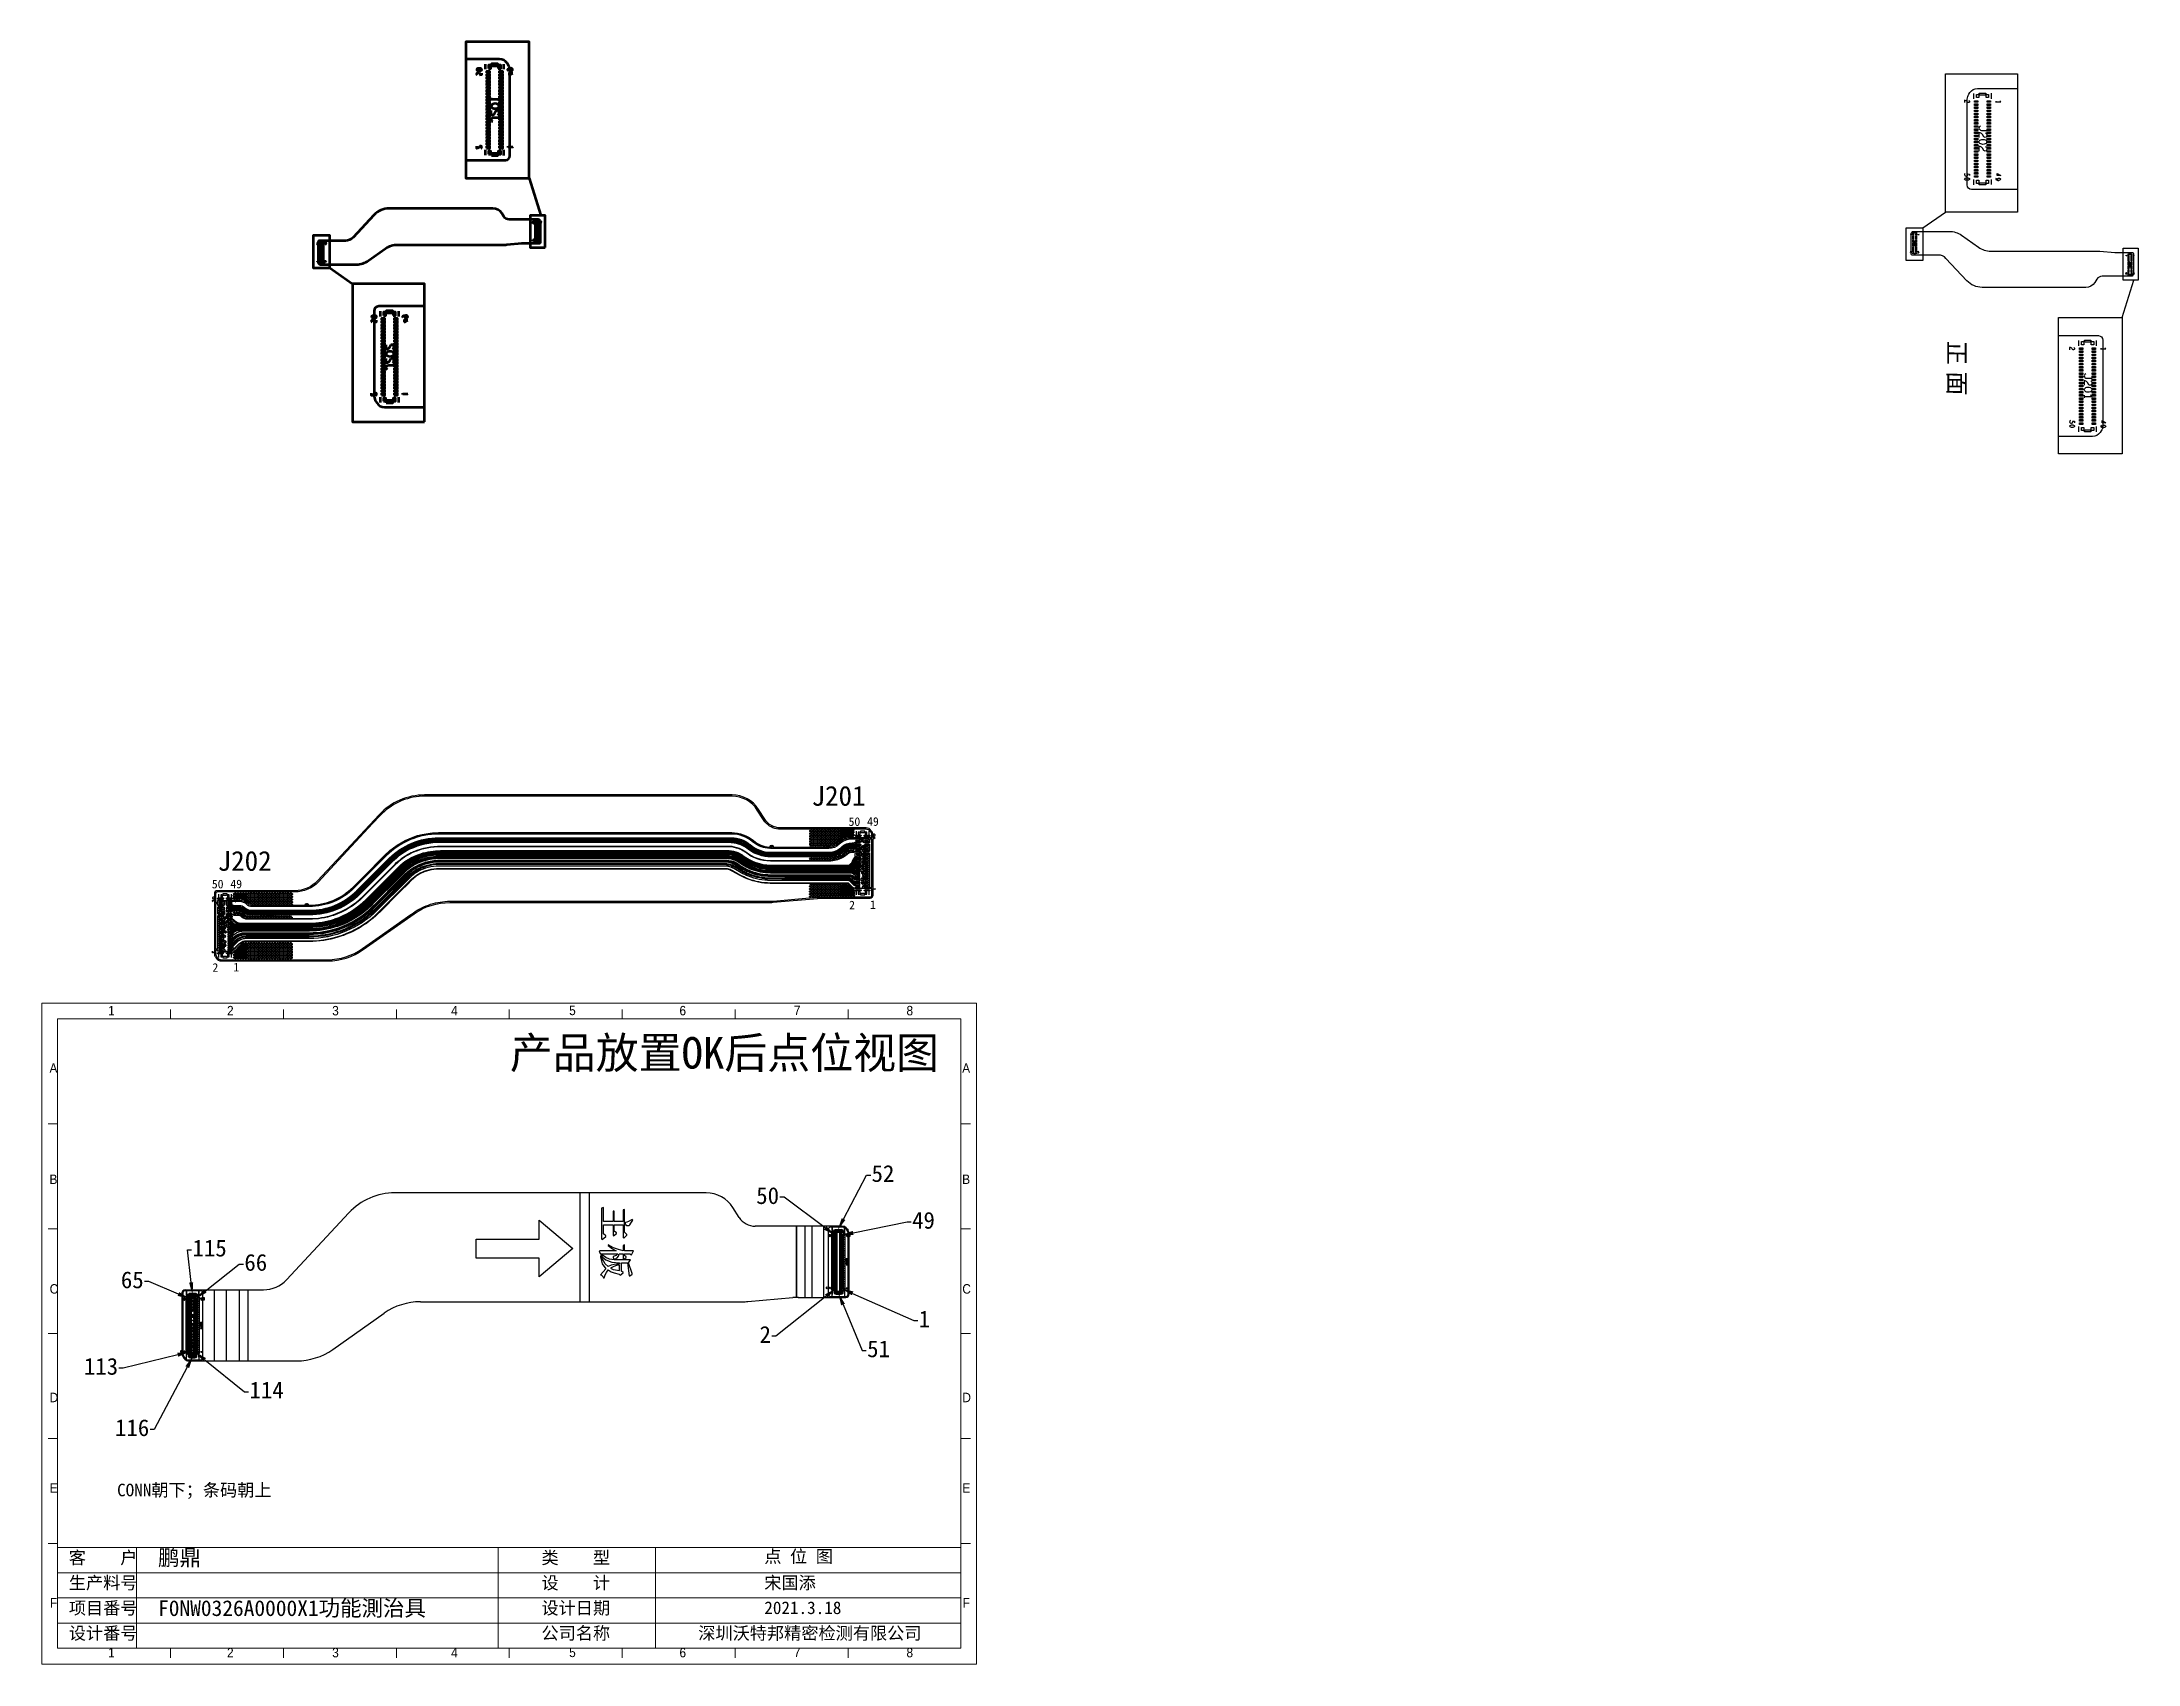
# Model space of a CAD drawing. Header units: millimetres. Extents: x 164 to 1164, y 133 to 906.
import ezdxf
from ezdxf import colors
from ezdxf.entities.mleader import LeaderData, LeaderLine
from ezdxf.math import Vec2, Vec3

# ---------------------------------------------------------------- set-up
doc = ezdxf.new("R2010")
doc.units = ezdxf.units.MM
for name, color, linetype in [('0008', 7, 'Continuous'), ('00侧挡板', 103, 'Continuous'), ('00点位图', 100, 'Continuous'), ('01_ASM_ALL_AXIS', 7, 'Continuous'), ('_10438', 7, 'Continuous'), ('_135225', 7, 'Continuous'), ('_135680', 7, 'Continuous'), ('_139725', 7, 'Continuous'), ('_150206', 7, 'Continuous'), ('_15829', 7, 'Continuous'), ('_163842', 7, 'Continuous'), ('_169248', 7, 'Continuous'), ('_186646', 7, 'Continuous'), ('_18732', 7, 'Continuous'), ('_189691', 7, 'Continuous'), ('_205064', 7, 'Continuous'), ('_209750', 7, 'Continuous'), ('_240873', 7, 'Continuous'), ('_242229', 7, 'Continuous'), ('_255766', 7, 'Continuous'), ('_298551', 7, 'Continuous'), ('_314864', 7, 'Continuous'), ('_329951', 7, 'Continuous'), ('_346969', 7, 'Continuous'), ('_367983', 7, 'Continuous'), ('_369953', 7, 'Continuous'), ('_377435', 7, 'Continuous'), ('_381931', 7, 'Continuous'), ('_39142', 7, 'Continuous'), ('_391631', 7, 'Continuous'), ('_395640', 7, 'Continuous'), ('_395873', 7, 'Continuous'), ('_408327', 7, 'Continuous'), ('_424072', 7, 'Continuous'), ('_437383', 7, 'Continuous'), ('_455281', 7, 'Continuous'), ('_499358', 7, 'Continuous'), ('_509238', 7, 'Continuous'), ('_510059', 7, 'Continuous'), ('_510726', 7, 'Continuous'), ('_521415', 7, 'Continuous'), ('_524098', 7, 'Continuous'), ('_533418', 7, 'Continuous'), ('_543160', 7, 'Continuous'), ('_548257', 7, 'Continuous'), ('_553651', 7, 'Continuous'), ('_554376', 7, 'Continuous'), ('_556303', 7, 'Continuous'), ('_556391', 7, 'Continuous'), ('_557848', 7, 'Continuous'), ('_563866', 7, 'Continuous'), ('_584557', 7, 'Continuous'), ('_597289', 7, 'Continuous'), ('_601858', 7, 'Continuous'), ('_82018', 7, 'Continuous'), ('_88577', 7, 'Continuous'), ('gbr-dxf', 7, 'Continuous'), ('gbr-dxf_layer0', 7, 'Continuous'), ('gbr-outline-dxf', 2, 'Continuous'), ('lingjian_layer1', 7, 'Continuous'), ('outline_layer0', 7, 'Continuous'), ('備註', 1, 'Continuous'), ('设计图框', 120, 'Continuous')]:
    doc.layers.add(name, color=color, linetype=linetype)
doc.styles.add('SLDTEXTSTYLE0', font='')
doc.styles.add('SLDTEXTSTYLE1', font='', dxfattribs={"width": 0.94})
doc.styles.get("Standard").update_dxf_attribs({"font": ''})
doc.styles.get('SLDTEXTSTYLE0').set_extended_font_data('仿宋_GB2312')
doc.styles.get('SLDTEXTSTYLE1').set_extended_font_data('SWIsop1')
doc.styles.get('Standard').set_extended_font_data('SimSun')
pattern_1 = [(270, (59.90475, 10702.29015), (0.2069388116, -4e-17), [0.150500954, -0.0564378577]), (360, (59.90475, 10702.29015), (5e-17, 0.2069388116), [0.150500954, -0.0564378577])]
pattern_2 = [(270, (1442.94313, 11995.0211), (0.2069388116, -4e-17), [0.150500954, -0.0564378577]), (360, (1442.94313, 11995.0211), (5e-17, 0.2069388116), [0.150500954, -0.0564378577])]

msp = doc.modelspace()

# ---------------------------------------------------------------- texts
at = {"char_height": 9.459, "attachment_point": 1}
for s, width, insert in [('J201', 48.7457, (531.31, 551.84)), ('J202', 39.2805, (248.24, 520.84))]:
    msp.add_mtext_dynamic_manual_height_columns(s, width=width, gutter_width=12.5, heights=[0], dxfattribs=dict(at, insert=insert))
at = {"color": 1, "attachment_point": 1}
for s, insert, char_height in [('50', (548.95, 536.87), 4.093), ('49', (557.79, 536.92), 4.093), ('50', (245.47, 507.11), 4.093), ('49', (254.3, 507.16), 4.093), ('2', (549.23, 497.12), 4.09), ('1', (559.18, 497.26), 4.09), ('2', (245.75, 467.35), 4.09), ('1', (255.7, 467.5), 4.09)]:
    msp.add_mtext_dynamic_manual_height_columns(s, width=14.9875, gutter_width=12.5, heights=[0], dxfattribs=dict(at, insert=insert, char_height=char_height))
at = {"layer": '0008', "insert": (200.32, 219.24), "char_height": 6, "width": 123.925, "attachment_point": 1}
msp.add_mtext('CONN{\\fSimSun|b0|i0|c134|p2;朝下；条码朝上}', dxfattribs=at)
at = {"layer": '備註', "linetype": 'Continuous', "lineweight": 0, "insert": (1081.44, 764.05), "char_height": 8.4113, "width": 28.0676, "attachment_point": 1, "rotation": 270}
msp.add_mtext('{\\f新細明體|b0|i0|c136|p18;\\Q0.8;正 面}', dxfattribs=at)
at = {"layer": '设计图框', "char_height": 7.5, "attachment_point": 1}
for s, insert, width in [('{\\C6;鹏鼎}', (219.84, 187.77), 29.245), ('{\\C6;F0NW0326A0000X1\\fSimSun|b0|i0|c134|p2;功能測治具}', (219.84, 163.68), 160.0059)]:
    msp.add_mtext(s, dxfattribs=dict(at, insert=insert, width=width))

# ---------------------------------------------------------------- blocks, each defined once
blk = doc.blocks.new('SFWER23')
at = {"color": 1}
for p, q in [((-198.55, -339.45), (-198.55, -341.55)), ((-197.43, -339.45), (-198.55, -339.45)), ((-198.55, -339.45), (-198.55, -339.62)), ((-198.47, -339.45), (-198.55, -339.45)), ((-197.43, -339.81), (-197.43, -339.45)), ((-188.47, -339.45), (-188.47, -339.81)), ((-187.35, -339.45), (-188.47, -339.45)), ((-187.35, -341.55), (-187.35, -339.45)), ((-198.55, -341.55), (-197.43, -341.55)), ((-197.93, -339.81), (-198.09, -339.97)), ((-198.09, -340.14), (-198.09, -339.97)), ((-198.09, -341.02), (-198.09, -340.86)), ((-198.09, -341.02), (-197.93, -341.18)), ((-197.58, -339.81), (-197.43, -339.81)), ((-197.43, -341.18), (-197.58, -341.18)), ((-197.43, -341.55), (-197.43, -341.18)), ((-197.28, -339.97), (-197.28, -339.98)), ((-197.24, -339.97), (-197.28, -339.97)), ((-197.28, -341.02), (-197.28, -341.03)), ((-197.28, -341.03), (-197.24, -341.03)), ((-197.03, -339.97), (-197.06, -339.97)), ((-197.06, -341.03), (-197.03, -341.03)), ((-197.03, -339.98), (-197.03, -339.97)), ((-197.03, -341.03), (-197.03, -341.02)), ((-196.93, -339.97), (-196.93, -339.98)), ((-196.89, -339.97), (-196.93, -339.97)), ((-196.93, -341.02), (-196.93, -341.03)), ((-196.93, -341.03), (-196.89, -341.03)), ((-196.68, -339.97), (-196.71, -339.97)), ((-196.71, -341.03), (-196.68, -341.03)), ((-196.68, -339.98), (-196.68, -339.97)), ((-196.68, -341.03), (-196.68, -341.02)), ((-196.58, -339.97), (-196.58, -339.98)), ((-196.54, -339.97), (-196.58, -339.97)), ((-196.58, -341.02), (-196.58, -341.03)), ((-196.58, -341.03), (-196.54, -341.03)), ((-196.33, -339.97), (-196.36, -339.97)), ((-196.36, -341.03), (-196.33, -341.03)), ((-196.33, -339.98), (-196.33, -339.97)), ((-196.33, -341.03), (-196.33, -341.02)), ((-196.23, -339.97), (-196.23, -339.98)), ((-196.19, -339.97), (-196.23, -339.97)), ((-196.23, -341.02), (-196.23, -341.03)), ((-196.23, -341.03), (-196.19, -341.03)), ((-195.98, -339.97), (-196.01, -339.97)), ((-196.01, -341.03), (-195.98, -341.03)), ((-195.98, -339.98), (-195.98, -339.97)), ((-195.98, -341.03), (-195.98, -341.02)), ((-195.88, -339.97), (-195.88, -339.98)), ((-195.84, -339.97), (-195.88, -339.97)), ((-195.88, -341.02), (-195.88, -341.03)), ((-195.88, -341.03), (-195.84, -341.03)), ((-195.63, -339.97), (-195.66, -339.97)), ((-195.66, -341.03), (-195.63, -341.03)), ((-195.63, -339.98), (-195.63, -339.97)), ((-195.63, -341.03), (-195.63, -341.02)), ((-195.53, -339.97), (-195.53, -339.98)), ((-195.49, -339.97), (-195.53, -339.97)), ((-195.53, -341.02), (-195.53, -341.03)), ((-195.53, -341.03), (-195.49, -341.03)), ((-195.28, -339.97), (-195.31, -339.97)), ((-195.31, -341.03), (-195.28, -341.03)), ((-195.28, -339.98), (-195.28, -339.97)), ((-195.28, -341.03), (-195.28, -341.02)), ((-195.18, -339.97), (-195.18, -339.98)), ((-195.14, -339.97), (-195.18, -339.97)), ((-195.18, -341.02), (-195.18, -341.03)), ((-195.18, -341.03), (-195.14, -341.03)), ((-194.93, -339.97), (-194.96, -339.97)), ((-194.96, -341.03), (-194.93, -341.03)), ((-194.93, -339.98), (-194.93, -339.97)), ((-194.93, -341.03), (-194.93, -341.02)), ((-194.83, -339.97), (-194.83, -339.98)), ((-194.79, -339.97), (-194.83, -339.97)), ((-194.83, -341.02), (-194.83, -341.03)), ((-194.83, -341.03), (-194.79, -341.03)), ((-194.58, -339.97), (-194.61, -339.97)), ((-194.61, -341.03), (-194.58, -341.03)), ((-194.58, -339.98), (-194.58, -339.97)), ((-194.58, -341.03), (-194.58, -341.02)), ((-194.48, -339.97), (-194.48, -339.98)), ((-194.44, -339.97), (-194.48, -339.97)), ((-194.48, -341.02), (-194.48, -341.03)), ((-194.48, -341.03), (-194.44, -341.03)), ((-194.23, -339.97), (-194.26, -339.97)), ((-194.26, -341.03), (-194.23, -341.03)), ((-194.23, -339.98), (-194.23, -339.97)), ((-194.23, -341.03), (-194.23, -341.02)), ((-194.13, -339.97), (-194.13, -339.98)), ((-194.09, -339.97), (-194.13, -339.97)), ((-194.13, -341.02), (-194.13, -341.03)), ((-194.13, -341.03), (-194.09, -341.03)), ((-193.88, -339.97), (-193.91, -339.97)), ((-193.91, -341.03), (-193.88, -341.03)), ((-193.88, -339.98), (-193.88, -339.97)), ((-193.88, -341.03), (-193.88, -341.02)), ((-193.78, -339.97), (-193.78, -339.98)), ((-193.74, -339.97), (-193.78, -339.97)), ((-193.78, -341.02), (-193.78, -341.03)), ((-193.78, -341.03), (-193.74, -341.03)), ((-193.53, -339.97), (-193.56, -339.97)), ((-193.56, -341.03), (-193.53, -341.03)), ((-193.53, -339.98), (-193.53, -339.97)), ((-193.53, -341.03), (-193.53, -341.02)), ((-193.43, -339.97), (-193.43, -339.98)), ((-193.39, -339.97), (-193.43, -339.97)), ((-193.43, -341.02), (-193.43, -341.03)), ((-193.43, -341.03), (-193.39, -341.03)), ((-193.18, -339.97), (-193.21, -339.97)), ((-193.21, -341.03), (-193.18, -341.03)), ((-193.18, -339.98), (-193.18, -339.97)), ((-193.18, -341.03), (-193.18, -341.02)), ((-193.08, -339.97), (-193.08, -339.98)), ((-193.04, -339.97), (-193.08, -339.97)), ((-193.08, -341.02), (-193.08, -341.03)), ((-193.08, -341.03), (-193.04, -341.03)), ((-192.83, -339.97), (-192.86, -339.97)), ((-192.86, -341.03), (-192.83, -341.03)), ((-192.83, -339.98), (-192.83, -339.97)), ((-192.83, -341.03), (-192.83, -341.02)), ((-192.73, -339.97), (-192.73, -339.98)), ((-192.69, -339.97), (-192.73, -339.97)), ((-192.73, -341.02), (-192.73, -341.03)), ((-192.73, -341.03), (-192.69, -341.03)), ((-192.48, -339.97), (-192.51, -339.97)), ((-192.51, -341.03), (-192.48, -341.03)), ((-192.48, -339.98), (-192.48, -339.97)), ((-192.48, -341.03), (-192.48, -341.02)), ((-192.38, -339.97), (-192.38, -339.98)), ((-192.34, -339.97), (-192.38, -339.97)), ((-192.38, -341.02), (-192.38, -341.03)), ((-192.38, -341.03), (-192.34, -341.03)), ((-192.13, -339.97), (-192.16, -339.97)), ((-192.16, -341.03), (-192.13, -341.03)), ((-192.13, -339.98), (-192.13, -339.97)), ((-192.13, -341.03), (-192.13, -341.02)), ((-192.03, -339.97), (-192.03, -339.98)), ((-191.99, -339.97), (-192.03, -339.97)), ((-192.03, -341.02), (-192.03, -341.03)), ((-192.03, -341.03), (-191.99, -341.03)), ((-191.78, -339.97), (-191.81, -339.97)), ((-191.81, -341.03), (-191.78, -341.03)), ((-191.78, -339.98), (-191.78, -339.97)), ((-191.78, -341.03), (-191.78, -341.02)), ((-191.68, -339.97), (-191.68, -339.98)), ((-191.64, -339.97), (-191.68, -339.97)), ((-191.68, -341.02), (-191.68, -341.03)), ((-191.68, -341.03), (-191.64, -341.03)), ((-191.43, -339.97), (-191.46, -339.97)), ((-191.46, -341.03), (-191.43, -341.03)), ((-191.43, -339.98), (-191.43, -339.97)), ((-191.43, -341.03), (-191.43, -341.02)), ((-191.33, -339.97), (-191.33, -339.98)), ((-191.29, -339.97), (-191.33, -339.97)), ((-191.33, -341.02), (-191.33, -341.03)), ((-191.33, -341.03), (-191.29, -341.03)), ((-191.08, -339.97), (-191.11, -339.97)), ((-191.11, -341.03), (-191.08, -341.03)), ((-191.08, -339.98), (-191.08, -339.97)), ((-191.08, -341.03), (-191.08, -341.02)), ((-190.98, -339.97), (-190.98, -339.98)), ((-190.94, -339.97), (-190.98, -339.97)), ((-190.98, -341.02), (-190.98, -341.03)), ((-190.98, -341.03), (-190.94, -341.03)), ((-190.73, -339.97), (-190.76, -339.97)), ((-190.76, -341.03), (-190.73, -341.03)), ((-190.73, -339.98), (-190.73, -339.97)), ((-190.73, -341.03), (-190.73, -341.02)), ((-190.63, -339.97), (-190.63, -339.98)), ((-190.59, -339.97), (-190.63, -339.97)), ((-190.63, -341.02), (-190.63, -341.03)), ((-190.63, -341.03), (-190.59, -341.03)), ((-190.38, -339.97), (-190.41, -339.97)), ((-190.41, -341.03), (-190.38, -341.03)), ((-190.38, -339.98), (-190.38, -339.97)), ((-190.38, -341.03), (-190.38, -341.02)), ((-190.28, -339.97), (-190.28, -339.98)), ((-190.24, -339.97), (-190.28, -339.97)), ((-190.28, -341.02), (-190.28, -341.03)), ((-190.28, -341.03), (-190.24, -341.03)), ((-190.03, -339.97), (-190.06, -339.97)), ((-190.06, -341.03), (-190.03, -341.03)), ((-190.03, -339.98), (-190.03, -339.97)), ((-190.03, -341.03), (-190.03, -341.02)), ((-189.93, -339.97), (-189.93, -339.98)), ((-189.89, -339.97), (-189.93, -339.97)), ((-189.93, -341.02), (-189.93, -341.03)), ((-189.93, -341.03), (-189.89, -341.03)), ((-189.68, -339.97), (-189.71, -339.97)), ((-189.71, -341.03), (-189.68, -341.03)), ((-189.68, -339.98), (-189.68, -339.97)), ((-189.68, -341.03), (-189.68, -341.02)), ((-189.58, -339.97), (-189.58, -339.98)), ((-189.54, -339.97), (-189.58, -339.97)), ((-189.58, -341.02), (-189.58, -341.03)), ((-189.58, -341.03), (-189.54, -341.03)), ((-189.33, -339.97), (-189.36, -339.97)), ((-189.36, -341.03), (-189.33, -341.03)), ((-189.33, -339.98), (-189.33, -339.97)), ((-189.33, -341.03), (-189.33, -341.02)), ((-189.23, -339.97), (-189.23, -339.98)), ((-189.19, -339.97), (-189.23, -339.97)), ((-189.23, -341.02), (-189.23, -341.03)), ((-189.23, -341.03), (-189.19, -341.03)), ((-188.98, -339.97), (-189.01, -339.97)), ((-189.01, -341.03), (-188.98, -341.03)), ((-188.98, -339.98), (-188.98, -339.97)), ((-188.98, -341.03), (-188.98, -341.02)), ((-188.88, -339.97), (-188.88, -339.98)), ((-188.84, -339.97), (-188.88, -339.97)), ((-188.88, -341.02), (-188.88, -341.03)), ((-188.88, -341.03), (-188.84, -341.03)), ((-188.63, -339.97), (-188.66, -339.97)), ((-188.66, -341.03), (-188.63, -341.03)), ((-188.63, -339.98), (-188.63, -339.97)), ((-188.63, -341.03), (-188.63, -341.02)), ((-188.47, -339.81), (-188.32, -339.81)), ((-188.47, -341.18), (-188.47, -341.55)), ((-188.32, -341.18), (-188.47, -341.18)), ((-188.47, -341.55), (-187.35, -341.55)), ((-187.81, -339.97), (-187.97, -339.81)), ((-187.97, -341.18), (-187.81, -341.02)), ((-187.81, -339.97), (-187.81, -340.14)), ((-187.81, -340.86), (-187.81, -341.02)), ((-188.45, -442.03), (-188.45, -444.13)), ((-187.33, -442.03), (-188.45, -442.03)), ((-187.83, -442.39), (-187.99, -442.55)), ((-187.99, -442.72), (-187.99, -442.55)), ((-187.48, -442.39), (-187.33, -442.39)), ((-187.33, -442.39), (-187.33, -442.03)), ((-187.18, -442.55), (-187.18, -442.56)), ((-187.14, -442.55), (-187.18, -442.55)), ((-186.93, -442.55), (-186.96, -442.55)), ((-186.93, -442.56), (-186.93, -442.55)), ((-186.83, -442.55), (-186.83, -442.56)), ((-186.79, -442.55), (-186.83, -442.55)), ((-186.58, -442.55), (-186.61, -442.55)), ((-186.58, -442.56), (-186.58, -442.55)), ((-186.48, -442.55), (-186.48, -442.56)), ((-186.44, -442.55), (-186.48, -442.55)), ((-186.23, -442.55), (-186.26, -442.55)), ((-186.23, -442.56), (-186.23, -442.55)), ((-186.13, -442.55), (-186.13, -442.56)), ((-186.09, -442.55), (-186.13, -442.55)), ((-185.88, -442.55), (-185.91, -442.55)), ((-185.88, -442.56), (-185.88, -442.55)), ((-185.78, -442.55), (-185.78, -442.56)), ((-185.74, -442.55), (-185.78, -442.55)), ((-185.53, -442.55), (-185.56, -442.55)), ((-185.53, -442.56), (-185.53, -442.55)), ((-185.43, -442.55), (-185.43, -442.56)), ((-185.39, -442.55), (-185.43, -442.55)), ((-185.18, -442.55), (-185.21, -442.55)), ((-185.18, -442.56), (-185.18, -442.55)), ((-185.08, -442.55), (-185.08, -442.56)), ((-185.04, -442.55), (-185.08, -442.55)), ((-184.83, -442.55), (-184.86, -442.55)), ((-184.83, -442.56), (-184.83, -442.55)), ((-184.73, -442.55), (-184.73, -442.56)), ((-184.69, -442.55), (-184.73, -442.55)), ((-184.48, -442.55), (-184.51, -442.55)), ((-184.48, -442.56), (-184.48, -442.55)), ((-184.38, -442.55), (-184.38, -442.56)), ((-184.34, -442.55), (-184.38, -442.55)), ((-184.13, -442.55), (-184.16, -442.55)), ((-184.13, -442.56), (-184.13, -442.55)), ((-184.03, -442.55), (-184.03, -442.56)), ((-183.99, -442.55), (-184.03, -442.55)), ((-183.78, -442.55), (-183.81, -442.55)), ((-183.78, -442.56), (-183.78, -442.55)), ((-183.68, -442.55), (-183.68, -442.56)), ((-183.64, -442.55), (-183.68, -442.55)), ((-183.43, -442.55), (-183.46, -442.55)), ((-183.43, -442.56), (-183.43, -442.55)), ((-183.33, -442.55), (-183.33, -442.56)), ((-183.29, -442.55), (-183.33, -442.55)), ((-183.08, -442.55), (-183.11, -442.55)), ((-183.08, -442.56), (-183.08, -442.55)), ((-182.98, -442.55), (-182.98, -442.56)), ((-182.94, -442.55), (-182.98, -442.55)), ((-182.73, -442.55), (-182.76, -442.55)), ((-182.73, -442.56), (-182.73, -442.55)), ((-182.63, -442.55), (-182.63, -442.56)), ((-182.59, -442.55), (-182.63, -442.55)), ((-182.38, -442.55), (-182.41, -442.55)), ((-182.38, -442.56), (-182.38, -442.55)), ((-182.28, -442.55), (-182.28, -442.56)), ((-182.24, -442.55), (-182.28, -442.55)), ((-182.03, -442.55), (-182.06, -442.55)), ((-182.03, -442.56), (-182.03, -442.55)), ((-181.93, -442.55), (-181.93, -442.56)), ((-181.89, -442.55), (-181.93, -442.55)), ((-181.68, -442.55), (-181.71, -442.55)), ((-181.68, -442.56), (-181.68, -442.55)), ((-181.58, -442.55), (-181.58, -442.56)), ((-181.54, -442.55), (-181.58, -442.55)), ((-181.33, -442.55), (-181.36, -442.55)), ((-181.33, -442.56), (-181.33, -442.55)), ((-181.23, -442.55), (-181.23, -442.56)), ((-181.19, -442.55), (-181.23, -442.55)), ((-180.98, -442.55), (-181.01, -442.55)), ((-180.98, -442.56), (-180.98, -442.55)), ((-180.88, -442.55), (-180.88, -442.56)), ((-180.84, -442.55), (-180.88, -442.55)), ((-180.63, -442.55), (-180.66, -442.55)), ((-180.63, -442.56), (-180.63, -442.55)), ((-180.53, -442.55), (-180.53, -442.56)), ((-180.49, -442.55), (-180.53, -442.55)), ((-180.28, -442.55), (-180.31, -442.55)), ((-180.28, -442.56), (-180.28, -442.55)), ((-180.18, -442.55), (-180.18, -442.56)), ((-180.14, -442.55), (-180.18, -442.55)), ((-179.93, -442.55), (-179.96, -442.55)), ((-179.93, -442.56), (-179.93, -442.55)), ((-179.83, -442.55), (-179.83, -442.56)), ((-179.79, -442.55), (-179.83, -442.55)), ((-179.58, -442.55), (-179.61, -442.55)), ((-179.58, -442.56), (-179.58, -442.55)), ((-179.48, -442.55), (-179.48, -442.56)), ((-179.44, -442.55), (-179.48, -442.55)), ((-179.23, -442.55), (-179.26, -442.55)), ((-179.23, -442.56), (-179.23, -442.55)), ((-179.13, -442.55), (-179.13, -442.56)), ((-179.09, -442.55), (-179.13, -442.55)), ((-178.88, -442.55), (-178.91, -442.55)), ((-178.88, -442.56), (-178.88, -442.55)), ((-178.78, -442.55), (-178.78, -442.56)), ((-178.74, -442.55), (-178.78, -442.55)), ((-178.53, -442.55), (-178.56, -442.55)), ((-178.53, -442.56), (-178.53, -442.55)), ((-178.37, -442.03), (-178.37, -442.39)), ((-177.25, -442.03), (-178.37, -442.03)), ((-178.37, -442.39), (-178.22, -442.39)), ((-177.71, -442.55), (-177.87, -442.39)), ((-177.71, -442.55), (-177.71, -442.72)), ((-177.25, -444.13), (-177.25, -442.03)), ((-188.45, -444.13), (-187.33, -444.13)), ((-187.99, -443.6), (-187.99, -443.44)), ((-187.99, -443.6), (-187.83, -443.76)), ((-187.33, -443.76), (-187.48, -443.76)), ((-187.33, -444.13), (-187.33, -443.76)), ((-187.18, -443.6), (-187.18, -443.61)), ((-187.18, -443.61), (-187.14, -443.61)), ((-186.96, -443.61), (-186.93, -443.61)), ((-186.93, -443.61), (-186.93, -443.6)), ((-186.83, -443.6), (-186.83, -443.61)), ((-186.83, -443.61), (-186.79, -443.61)), ((-186.61, -443.61), (-186.58, -443.61)), ((-186.58, -443.61), (-186.58, -443.6)), ((-186.48, -443.6), (-186.48, -443.61)), ((-186.48, -443.61), (-186.44, -443.61)), ((-186.26, -443.61), (-186.23, -443.61)), ((-186.23, -443.61), (-186.23, -443.6)), ((-186.13, -443.6), (-186.13, -443.61)), ((-186.13, -443.61), (-186.09, -443.61)), ((-185.91, -443.61), (-185.88, -443.61)), ((-185.88, -443.61), (-185.88, -443.6)), ((-185.78, -443.6), (-185.78, -443.61)), ((-185.78, -443.61), (-185.74, -443.61)), ((-185.56, -443.61), (-185.53, -443.61)), ((-185.53, -443.61), (-185.53, -443.6)), ((-185.43, -443.6), (-185.43, -443.61)), ((-185.43, -443.61), (-185.39, -443.61)), ((-185.21, -443.61), (-185.18, -443.61)), ((-185.18, -443.61), (-185.18, -443.6)), ((-185.08, -443.6), (-185.08, -443.61)), ((-185.08, -443.61), (-185.04, -443.61)), ((-184.86, -443.61), (-184.83, -443.61)), ((-184.83, -443.61), (-184.83, -443.6)), ((-184.73, -443.6), (-184.73, -443.61)), ((-184.73, -443.61), (-184.69, -443.61)), ((-184.51, -443.61), (-184.48, -443.61)), ((-184.48, -443.61), (-184.48, -443.6)), ((-184.38, -443.6), (-184.38, -443.61)), ((-184.38, -443.61), (-184.34, -443.61)), ((-184.16, -443.61), (-184.13, -443.61)), ((-184.13, -443.61), (-184.13, -443.6)), ((-184.03, -443.6), (-184.03, -443.61)), ((-184.03, -443.61), (-183.99, -443.61)), ((-183.81, -443.61), (-183.78, -443.61)), ((-183.78, -443.61), (-183.78, -443.6)), ((-183.68, -443.6), (-183.68, -443.61)), ((-183.68, -443.61), (-183.64, -443.61)), ((-183.46, -443.61), (-183.43, -443.61)), ((-183.43, -443.61), (-183.43, -443.6)), ((-183.33, -443.6), (-183.33, -443.61)), ((-183.33, -443.61), (-183.29, -443.61)), ((-183.11, -443.61), (-183.08, -443.61)), ((-183.08, -443.61), (-183.08, -443.6)), ((-182.98, -443.6), (-182.98, -443.61)), ((-182.98, -443.61), (-182.94, -443.61)), ((-182.76, -443.61), (-182.73, -443.61)), ((-182.73, -443.61), (-182.73, -443.6)), ((-182.63, -443.6), (-182.63, -443.61)), ((-182.63, -443.61), (-182.59, -443.61)), ((-182.41, -443.61), (-182.38, -443.61)), ((-182.38, -443.61), (-182.38, -443.6)), ((-182.28, -443.6), (-182.28, -443.61)), ((-182.28, -443.61), (-182.24, -443.61)), ((-182.06, -443.61), (-182.03, -443.61)), ((-182.03, -443.61), (-182.03, -443.6)), ((-181.93, -443.6), (-181.93, -443.61)), ((-181.93, -443.61), (-181.89, -443.61)), ((-181.71, -443.61), (-181.68, -443.61)), ((-181.68, -443.61), (-181.68, -443.6)), ((-181.58, -443.6), (-181.58, -443.61)), ((-181.58, -443.61), (-181.54, -443.61)), ((-181.36, -443.61), (-181.33, -443.61)), ((-181.33, -443.61), (-181.33, -443.6)), ((-181.23, -443.6), (-181.23, -443.61)), ((-181.23, -443.61), (-181.19, -443.61)), ((-181.01, -443.61), (-180.98, -443.61)), ((-180.98, -443.61), (-180.98, -443.6)), ((-180.88, -443.6), (-180.88, -443.61)), ((-180.88, -443.61), (-180.84, -443.61)), ((-180.66, -443.61), (-180.63, -443.61)), ((-180.63, -443.61), (-180.63, -443.6)), ((-180.53, -443.6), (-180.53, -443.61)), ((-180.53, -443.61), (-180.49, -443.61)), ((-180.31, -443.61), (-180.28, -443.61)), ((-180.28, -443.61), (-180.28, -443.6)), ((-180.18, -443.6), (-180.18, -443.61)), ((-180.18, -443.61), (-180.14, -443.61)), ((-179.96, -443.61), (-179.93, -443.61)), ((-179.93, -443.61), (-179.93, -443.6)), ((-179.83, -443.6), (-179.83, -443.61)), ((-179.83, -443.61), (-179.79, -443.61)), ((-179.61, -443.61), (-179.58, -443.61)), ((-179.58, -443.61), (-179.58, -443.6)), ((-179.48, -443.6), (-179.48, -443.61)), ((-179.48, -443.61), (-179.44, -443.61)), ((-179.26, -443.61), (-179.23, -443.61)), ((-179.23, -443.61), (-179.23, -443.6)), ((-179.13, -443.6), (-179.13, -443.61)), ((-179.13, -443.61), (-179.09, -443.61)), ((-178.91, -443.61), (-178.88, -443.61)), ((-178.88, -443.61), (-178.88, -443.6)), ((-178.78, -443.6), (-178.78, -443.61)), ((-178.78, -443.61), (-178.74, -443.61)), ((-178.56, -443.61), (-178.53, -443.61)), ((-178.53, -443.61), (-178.53, -443.6)), ((-178.37, -443.76), (-178.37, -444.13)), ((-178.22, -443.76), (-178.37, -443.76)), ((-178.37, -444.13), (-177.25, -444.13)), ((-177.87, -443.76), (-177.71, -443.6)), ((-177.71, -443.44), (-177.71, -443.6)), ((-177.33, -444.13), (-177.25, -444.13)), ((-177.25, -444.13), (-177.25, -443.95))]:
    blk.add_line(p, q, dxfattribs=at)
at = {"color": 2}
for p, q in [((-197.2, -339.7), (-198.48, -339.46)), ((-197.43, -339.45), (-188.47, -339.45)), ((-188.7, -339.7), (-187.35, -339.45)), ((-198.55, -341.55), (-197.2, -341.29)), ((-188.47, -341.55), (-197.43, -341.55)), ((-196.85, -339.76), (-197.1, -339.72)), ((-197.1, -341.27), (-196.85, -341.23)), ((-196.5, -339.83), (-196.75, -339.78)), ((-196.75, -341.21), (-196.5, -341.16)), ((-196.15, -339.9), (-196.4, -339.85)), ((-196.4, -341.14), (-196.15, -341.1)), ((-195.8, -339.96), (-196.05, -339.91)), ((-196.05, -341.08), (-195.8, -341.03)), ((-195.87, -339.98), (-195.88, -339.97)), ((-194.82, -341.03), (-194.83, -341.02)), ((-190.1, -339.96), (-189.85, -339.91)), ((-189.85, -341.08), (-190.1, -341.03)), ((-189.75, -339.9), (-189.5, -339.85)), ((-189.5, -341.14), (-189.75, -341.1)), ((-189.4, -339.83), (-189.15, -339.78)), ((-189.15, -341.21), (-189.4, -341.16)), ((-189.05, -339.76), (-188.8, -339.72)), ((-188.8, -341.27), (-189.05, -341.23)), ((-187.35, -341.55), (-188.7, -341.29)), ((-188.36, -341.55), (-188.47, -341.43)), ((-201.27, -374.49), (-201.18, -374.68)), ((-197.65, -374.49), (-201.27, -374.49)), ((-201.18, -374.68), (-199.37, -374.68)), ((-200.99, -376.1), (-200.99, -376.29)), ((-199.37, -376.1), (-200.99, -376.1)), ((-200.99, -376.29), (-199.37, -376.29)), ((-199.56, -373.15), (-199.65, -373.25)), ((-199.65, -373.25), (-199.37, -373.82)), ((-199.08, -373.44), (-199.56, -373.15)), ((-199.37, -373.82), (-199.27, -374.1)), ((-199.37, -374.68), (-199.37, -376.1)), ((-199.37, -376.29), (-199.37, -377.82)), ((-199.27, -374.1), (-199.18, -374.29)), ((-199.18, -374.29), (-199.08, -374.39)), ((-198.8, -373.63), (-199.08, -373.44)), ((-199.08, -374.39), (-198.89, -374.29)), ((-198.89, -374.29), (-198.7, -374.1)), ((-198.7, -373.72), (-198.8, -373.63)), ((-198.8, -376.1), (-198.8, -374.68)), ((-198.8, -374.68), (-196.8, -374.68)), ((-197.84, -376.1), (-198.8, -376.1)), ((-198.8, -377.82), (-198.8, -376.29)), ((-198.8, -376.29), (-197.18, -376.29)), ((-198.7, -374.1), (-198.7, -373.72)), ((-197.56, -375.72), (-197.84, -376.1)), ((-197.27, -374.1), (-197.65, -374.49)), ((-197.46, -375.72), (-197.56, -375.72)), ((-197.08, -376.2), (-197.46, -375.72)), ((-197.18, -374.1), (-197.27, -374.1)), ((-196.7, -374.58), (-197.18, -374.1)), ((-197.18, -376.29), (-197.08, -376.2)), ((-196.8, -374.68), (-196.7, -374.58)), ((-195.65, -374.49), (-195.56, -374.68)), ((-194.7, -374.49), (-195.65, -374.49)), ((-195.18, -376.2), (-195.65, -377.06)), ((-195.56, -374.68), (-194.7, -374.68)), ((-194.89, -375.44), (-195.18, -376.2)), ((-194.99, -376.39), (-194.7, -375.82)), ((-194.7, -374.68), (-194.89, -375.44)), ((-194.7, -373.06), (-194.7, -374.49)), ((-194.03, -373.34), (-194.7, -373.06)), ((-194.7, -375.82), (-194.7, -378.39)), ((-194.22, -373.63), (-194.03, -373.34)), ((-194.22, -374.49), (-194.22, -373.63)), ((-193.94, -374.49), (-194.22, -374.49)), ((-194.22, -375.34), (-194.22, -374.68)), ((-194.22, -374.68), (-193.37, -374.68)), ((-193.84, -375.44), (-194.22, -375.34)), ((-194.22, -378.29), (-194.22, -375.53)), ((-194.22, -375.53), (-193.94, -375.82)), ((-193.75, -374.2), (-193.94, -374.49)), ((-193.94, -375.82), (-193.84, -376.1)), ((-193.56, -375.63), (-193.84, -375.44)), ((-193.84, -376.1), (-193.75, -376.29)), ((-193.65, -374.2), (-193.75, -374.2)), ((-193.75, -376.29), (-193.65, -376.29)), ((-193.37, -374.58), (-193.65, -374.2)), ((-193.65, -376.29), (-193.46, -376.2)), ((-193.37, -376.01), (-193.56, -375.63)), ((-193.46, -376.2), (-193.37, -376.01)), ((-193.37, -374.68), (-193.37, -374.58)), ((-193.27, -376.1), (-193.37, -376.87)), ((-193.27, -373.53), (-193.27, -376.1)), ((-192.8, -373.82), (-193.27, -373.53)), ((-192.89, -376.49), (-192.8, -375.25)), ((-191.08, -373.25), (-192.8, -373.82)), ((-192.8, -374.01), (-190.7, -373.72)), ((-192.8, -374.96), (-192.8, -374.01)), ((-191.46, -374.96), (-192.8, -374.96)), ((-192.8, -375.25), (-192.6, -375.25)), ((-192.6, -375.25), (-192.51, -376.1)), ((-192.51, -376.1), (-192.41, -376.58)), ((-192.41, -375.25), (-192.41, -375.63)), ((-191.56, -375.25), (-192.41, -375.25)), ((-192.41, -375.63), (-192.13, -376.29)), ((-192.13, -376.29), (-191.94, -376.68)), ((-191.94, -376.68), (-191.75, -376.29)), ((-191.75, -376.29), (-191.65, -375.91)), ((-191.65, -375.91), (-191.56, -375.25)), ((-191.27, -374.68), (-191.46, -374.96)), ((-191.37, -376.58), (-191.18, -376.1)), ((-191.18, -374.68), (-191.27, -374.68)), ((-190.8, -375.15), (-191.18, -374.68)), ((-191.18, -376.1), (-190.99, -375.34)), ((-190.99, -373.25), (-191.08, -373.25)), ((-190.7, -373.63), (-190.99, -373.25)), ((-190.99, -375.34), (-190.8, -375.15)), ((-190.7, -373.72), (-190.7, -373.63)), ((-201.56, -377.82), (-201.46, -378.1)), ((-199.37, -377.82), (-201.56, -377.82)), ((-201.46, -378.1), (-196.6, -378.1)), ((-197.37, -377.82), (-198.8, -377.82)), ((-197.08, -377.44), (-197.37, -377.82)), ((-196.99, -377.44), (-197.08, -377.44)), ((-196.51, -378.01), (-196.99, -377.44)), ((-196.6, -378.1), (-196.51, -378.01)), ((-195.65, -377.06), (-195.56, -377.06)), ((-195.56, -377.06), (-194.99, -376.39)), ((-194.7, -378.39), (-194.6, -378.49)), ((-194.6, -378.49), (-194.22, -378.29)), ((-193.65, -377.44), (-194.13, -378.1)), ((-194.13, -378.1), (-194.13, -378.2)), ((-194.13, -378.2), (-194.03, -378.29)), ((-194.03, -378.29), (-193.75, -378.01)), ((-193.75, -378.2), (-193.84, -378.29)), ((-193.84, -378.29), (-193.75, -378.29)), ((-193.75, -378.01), (-193.27, -377.44)), ((-193.08, -377.82), (-193.75, -378.2)), ((-193.75, -378.29), (-193.27, -378.2)), ((-193.37, -376.87), (-193.65, -377.44)), ((-193.27, -377.44), (-192.89, -376.49)), ((-193.27, -378.2), (-192.6, -378.01)), ((-192.6, -377.53), (-193.08, -377.82)), ((-192.22, -377.06), (-192.6, -377.53)), ((-192.6, -378.01), (-191.84, -377.44)), ((-192.41, -376.58), (-192.22, -377.06)), ((-191.84, -377.44), (-190.89, -378.29)), ((-191.65, -377.06), (-191.37, -376.58)), ((-191.27, -377.34), (-191.65, -377.06)), ((-190.89, -377.53), (-191.27, -377.34)), ((-190.41, -377.72), (-190.89, -377.53)), ((-190.89, -378.29), (-190.8, -378.1)), ((-190.8, -378.1), (-190.6, -377.91)), ((-190.6, -377.91), (-190.41, -377.82)), ((-190.41, -377.82), (-190.41, -377.72)), ((-186.6, -380.04), (-203.9, -380.04)), ((-186.6, -381.54), (-203.9, -381.54)), ((-199.55, -388.04), (-195.05, -382.68)), ((-195.05, -382.68), (-190.55, -388.04)), ((-196.55, -388.04), (-199.55, -388.04)), ((-196.55, -398.04), (-196.55, -388.04)), ((-193.55, -388.04), (-193.55, -398.04)), ((-190.55, -388.04), (-193.55, -388.04)), ((-193.55, -398.04), (-196.55, -398.04)), ((-187.1, -442.28), (-188.45, -442.03)), ((-187.33, -442.03), (-178.37, -442.03)), ((-186.75, -442.35), (-187, -442.3)), ((-186.4, -442.41), (-186.65, -442.37)), ((-186.05, -442.48), (-186.3, -442.43)), ((-185.7, -442.54), (-185.95, -442.5)), ((-185.77, -442.56), (-185.78, -442.55)), ((-180, -442.54), (-179.75, -442.5)), ((-179.65, -442.48), (-179.4, -442.43)), ((-179.3, -442.41), (-179.05, -442.37)), ((-178.95, -442.35), (-178.7, -442.3)), ((-178.6, -442.28), (-177.25, -442.03)), ((-188.45, -444.13), (-187.1, -443.88)), ((-178.37, -444.13), (-187.33, -444.13)), ((-187, -443.86), (-186.75, -443.81)), ((-186.65, -443.79), (-186.4, -443.74)), ((-186.3, -443.73), (-186.05, -443.68)), ((-185.95, -443.66), (-185.7, -443.61)), ((-184.72, -443.61), (-184.73, -443.6)), ((-179.75, -443.66), (-180, -443.61)), ((-179.4, -443.73), (-179.65, -443.68)), ((-179.05, -443.79), (-179.3, -443.74)), ((-178.7, -443.86), (-178.95, -443.81)), ((-177.32, -444.12), (-178.6, -443.88)), ((-178.26, -444.13), (-178.37, -444.01))]:
    blk.add_line(p, q, dxfattribs=at)
at = {"color": 7}
for p, q in [((-198.16, -339.1), (-197.95, -338.96)), ((-197.87, -339.09), (-198.07, -339.22)), ((-187.8, -338.8), (-197.4, -338.8)), ((-187.8, -338.95), (-197.4, -338.95)), ((-187.45, -341.75), (-187.45, -339.3)), ((-187.3, -346.89), (-187.3, -339.3)), ((-198.6, -339.93), (-198.6, -353.72)), ((-198.45, -339.93), (-198.45, -341.75)), ((-198.1, -342.1), (-187.8, -342.1)), ((-186.64, -354.86), (-187.26, -347.73)), ((-199.99, -356.25), (-201.59, -357.26)), ((-186.6, -406.89), (-186.6, -355.74)), ((-203.9, -361.48), (-203.9, -410.95)), ((-179.03, -420.82), (-184.78, -412.65)), ((-200.72, -418.26), (-190.09, -428.17)), ((-177.2, -443.64), (-177.2, -426.57)), ((-188.5, -444.28), (-188.5, -431.83)), ((-188.35, -441.83), (-188.35, -444.28)), ((-177.7, -441.48), (-188, -441.48)), ((-177.35, -443.64), (-177.35, -441.83)), ((-188, -444.63), (-178.41, -444.63)), ((-188, -444.78), (-178.41, -444.78)), ((-177.93, -444.49), (-177.73, -444.35)), ((-177.65, -444.48), (-177.85, -444.61))]:
    blk.add_line(p, q, dxfattribs=at)
at = {"color": 3}
for p, q in [((-197.95, -338.96), (-198.16, -339.1)), ((-187.8, -338.8), (-197.4, -338.8)), ((-187.3, -346.84), (-187.3, -339.3)), ((-198.6, -339.93), (-198.6, -353.72)), ((-186.64, -354.86), (-187.26, -347.73)), ((-199.99, -356.25), (-201.59, -357.26)), ((-186.6, -406.89), (-186.6, -355.74)), ((-203.9, -361.48), (-203.9, -410.95)), ((-179.03, -420.82), (-184.78, -412.65)), ((-200.72, -418.26), (-190.09, -428.17)), ((-177.2, -443.64), (-177.2, -426.57)), ((-188.5, -444.28), (-188.5, -431.83)), ((-188, -444.78), (-178.41, -444.78)), ((-177.85, -444.61), (-177.65, -444.48))]:
    blk.add_line(p, q, dxfattribs=at)
at = {"color": 4}
for p, q in [((-197.24, -339.6), (-197.24, -339.97)), ((-197.06, -339.6), (-197.24, -339.6)), ((-197.06, -339.97), (-197.06, -339.6)), ((-196.89, -339.6), (-196.89, -339.97)), ((-196.71, -339.6), (-196.89, -339.6)), ((-196.71, -339.97), (-196.71, -339.6)), ((-196.54, -339.6), (-196.54, -339.97)), ((-196.36, -339.6), (-196.54, -339.6)), ((-196.36, -339.97), (-196.36, -339.6)), ((-196.19, -339.6), (-196.19, -339.97)), ((-196.01, -339.6), (-196.19, -339.6)), ((-196.01, -339.97), (-196.01, -339.6)), ((-195.84, -339.6), (-195.84, -339.97)), ((-195.66, -339.6), (-195.84, -339.6)), ((-195.66, -339.97), (-195.66, -339.6)), ((-195.49, -339.6), (-195.49, -339.97)), ((-195.31, -339.6), (-195.49, -339.6)), ((-195.31, -339.97), (-195.31, -339.6)), ((-195.14, -339.6), (-195.14, -339.97)), ((-194.96, -339.6), (-195.14, -339.6)), ((-194.96, -339.97), (-194.96, -339.6)), ((-194.79, -339.6), (-194.79, -339.97)), ((-194.61, -339.6), (-194.79, -339.6)), ((-194.61, -339.97), (-194.61, -339.6)), ((-194.44, -339.6), (-194.44, -339.97)), ((-194.26, -339.6), (-194.44, -339.6)), ((-194.26, -339.97), (-194.26, -339.6)), ((-194.09, -339.6), (-194.09, -339.97)), ((-193.91, -339.6), (-194.09, -339.6)), ((-193.91, -339.97), (-193.91, -339.6)), ((-193.74, -339.6), (-193.74, -339.97)), ((-193.56, -339.6), (-193.74, -339.6)), ((-193.56, -339.97), (-193.56, -339.6)), ((-193.39, -339.6), (-193.39, -339.97)), ((-193.21, -339.6), (-193.39, -339.6)), ((-193.21, -339.97), (-193.21, -339.6)), ((-193.04, -339.6), (-193.04, -339.97)), ((-192.86, -339.6), (-193.04, -339.6)), ((-192.86, -339.97), (-192.86, -339.6)), ((-192.69, -339.6), (-192.69, -339.97)), ((-192.51, -339.6), (-192.69, -339.6)), ((-192.51, -339.97), (-192.51, -339.6)), ((-192.34, -339.6), (-192.34, -339.97)), ((-192.16, -339.6), (-192.34, -339.6)), ((-192.16, -339.97), (-192.16, -339.6)), ((-191.99, -339.6), (-191.99, -339.97)), ((-191.81, -339.6), (-191.99, -339.6)), ((-191.81, -339.97), (-191.81, -339.6)), ((-191.64, -339.6), (-191.64, -339.97)), ((-191.46, -339.6), (-191.64, -339.6)), ((-191.46, -339.97), (-191.46, -339.6)), ((-191.29, -339.6), (-191.29, -339.97)), ((-191.11, -339.6), (-191.29, -339.6)), ((-191.11, -339.97), (-191.11, -339.6)), ((-190.94, -339.6), (-190.94, -339.97)), ((-190.76, -339.6), (-190.94, -339.6)), ((-190.76, -339.97), (-190.76, -339.6)), ((-190.59, -339.6), (-190.59, -339.97)), ((-190.41, -339.6), (-190.59, -339.6)), ((-190.41, -339.97), (-190.41, -339.6)), ((-190.24, -339.6), (-190.24, -339.97)), ((-190.06, -339.6), (-190.24, -339.6)), ((-190.06, -339.97), (-190.06, -339.6)), ((-189.89, -339.6), (-189.89, -339.97)), ((-189.71, -339.6), (-189.89, -339.6)), ((-189.71, -339.97), (-189.71, -339.6)), ((-189.54, -339.6), (-189.54, -339.97)), ((-189.36, -339.6), (-189.54, -339.6)), ((-189.36, -339.97), (-189.36, -339.6)), ((-189.19, -339.6), (-189.19, -339.97)), ((-189.01, -339.6), (-189.19, -339.6)), ((-189.01, -339.97), (-189.01, -339.6)), ((-188.84, -339.6), (-188.84, -339.97)), ((-188.66, -339.6), (-188.84, -339.6)), ((-188.66, -339.97), (-188.66, -339.6)), ((-198.09, -340.86), (-198.09, -340.14)), ((-198.09, -340.14), (-198.05, -340.14)), ((-198.05, -340.86), (-198.09, -340.86)), ((-197.93, -339.98), (-197.93, -339.81)), ((-197.93, -339.81), (-197.58, -339.81)), ((-197.93, -341.18), (-197.93, -341.02)), ((-197.58, -341.18), (-197.93, -341.18)), ((-197.58, -339.81), (-197.58, -339.98)), ((-197.58, -341.02), (-197.58, -341.18)), ((-197.24, -339.97), (-197.2, -339.97)), ((-197.24, -341.03), (-197.24, -341.4)), ((-197.2, -341.03), (-197.24, -341.03)), ((-197.24, -341.4), (-197.06, -341.4)), ((-197.1, -339.97), (-197.06, -339.97)), ((-197.06, -341.03), (-197.1, -341.03)), ((-197.06, -341.4), (-197.06, -341.03)), ((-196.89, -339.97), (-196.85, -339.97)), ((-196.89, -341.03), (-196.89, -341.4)), ((-196.85, -341.03), (-196.89, -341.03)), ((-196.89, -341.4), (-196.71, -341.4)), ((-196.75, -339.97), (-196.71, -339.97)), ((-196.71, -341.03), (-196.75, -341.03)), ((-196.71, -341.4), (-196.71, -341.03)), ((-196.54, -339.97), (-196.5, -339.97)), ((-196.54, -341.03), (-196.54, -341.4)), ((-196.5, -341.03), (-196.54, -341.03)), ((-196.54, -341.4), (-196.36, -341.4)), ((-196.4, -339.97), (-196.36, -339.97)), ((-196.36, -341.03), (-196.4, -341.03)), ((-196.36, -341.4), (-196.36, -341.03)), ((-196.19, -339.97), (-196.15, -339.97)), ((-196.19, -341.03), (-196.19, -341.4)), ((-196.15, -341.03), (-196.19, -341.03)), ((-196.19, -341.4), (-196.01, -341.4)), ((-196.05, -339.97), (-196.01, -339.97)), ((-196.01, -341.03), (-196.05, -341.03)), ((-196.01, -341.4), (-196.01, -341.03)), ((-195.84, -339.97), (-195.8, -339.97)), ((-195.84, -341.03), (-195.84, -341.4)), ((-195.8, -341.03), (-195.84, -341.03)), ((-195.84, -341.4), (-195.66, -341.4)), ((-195.7, -339.97), (-195.66, -339.97)), ((-195.66, -341.03), (-195.7, -341.03)), ((-195.66, -341.4), (-195.66, -341.03)), ((-195.49, -339.97), (-195.45, -339.97)), ((-195.49, -341.03), (-195.49, -341.4)), ((-195.45, -341.03), (-195.49, -341.03)), ((-195.49, -341.4), (-195.31, -341.4)), ((-195.35, -339.97), (-195.31, -339.97)), ((-195.31, -341.03), (-195.35, -341.03)), ((-195.31, -341.4), (-195.31, -341.03)), ((-195.14, -339.97), (-195.1, -339.97)), ((-195.14, -341.03), (-195.14, -341.4)), ((-195.1, -341.03), (-195.14, -341.03)), ((-195.14, -341.4), (-194.96, -341.4)), ((-195, -339.97), (-194.96, -339.97)), ((-194.96, -341.03), (-195, -341.03)), ((-194.96, -341.4), (-194.96, -341.03)), ((-194.79, -339.97), (-194.75, -339.97)), ((-194.79, -341.03), (-194.79, -341.4)), ((-194.75, -341.03), (-194.79, -341.03)), ((-194.79, -341.4), (-194.61, -341.4)), ((-194.65, -339.97), (-194.61, -339.97)), ((-194.61, -341.03), (-194.65, -341.03)), ((-194.61, -341.4), (-194.61, -341.03)), ((-194.44, -339.97), (-194.4, -339.97)), ((-194.44, -341.03), (-194.44, -341.4)), ((-194.4, -341.03), (-194.44, -341.03)), ((-194.44, -341.4), (-194.26, -341.4)), ((-194.3, -339.97), (-194.26, -339.97)), ((-194.26, -341.03), (-194.3, -341.03)), ((-194.26, -341.4), (-194.26, -341.03)), ((-194.09, -339.97), (-194.05, -339.97)), ((-194.09, -341.03), (-194.09, -341.4)), ((-194.05, -341.03), (-194.09, -341.03)), ((-194.09, -341.4), (-193.91, -341.4)), ((-193.95, -339.97), (-193.91, -339.97)), ((-193.91, -341.03), (-193.95, -341.03)), ((-193.91, -341.4), (-193.91, -341.03)), ((-193.74, -339.97), (-193.7, -339.97)), ((-193.74, -341.03), (-193.74, -341.4)), ((-193.7, -341.03), (-193.74, -341.03)), ((-193.74, -341.4), (-193.56, -341.4)), ((-193.6, -339.97), (-193.56, -339.97)), ((-193.56, -341.03), (-193.6, -341.03)), ((-193.56, -341.4), (-193.56, -341.03)), ((-193.39, -339.97), (-193.35, -339.97)), ((-193.39, -341.03), (-193.39, -341.4)), ((-193.35, -341.03), (-193.39, -341.03)), ((-193.39, -341.4), (-193.21, -341.4)), ((-193.25, -339.97), (-193.21, -339.97)), ((-193.21, -341.03), (-193.25, -341.03)), ((-193.21, -341.4), (-193.21, -341.03)), ((-193.04, -339.97), (-193, -339.97)), ((-193.04, -341.03), (-193.04, -341.4)), ((-193, -341.03), (-193.04, -341.03)), ((-193.04, -341.4), (-192.86, -341.4)), ((-192.9, -339.97), (-192.86, -339.97)), ((-192.86, -341.03), (-192.9, -341.03)), ((-192.86, -341.4), (-192.86, -341.03)), ((-192.69, -339.97), (-192.65, -339.97)), ((-192.69, -341.03), (-192.69, -341.4)), ((-192.65, -341.03), (-192.69, -341.03)), ((-192.69, -341.4), (-192.51, -341.4)), ((-192.55, -339.97), (-192.51, -339.97)), ((-192.51, -341.03), (-192.55, -341.03)), ((-192.51, -341.4), (-192.51, -341.03)), ((-192.34, -339.97), (-192.3, -339.97)), ((-192.34, -341.03), (-192.34, -341.4)), ((-192.3, -341.03), (-192.34, -341.03)), ((-192.34, -341.4), (-192.16, -341.4)), ((-192.2, -339.97), (-192.16, -339.97)), ((-192.16, -341.03), (-192.2, -341.03)), ((-192.16, -341.4), (-192.16, -341.03)), ((-191.99, -339.97), (-191.95, -339.97)), ((-191.99, -341.03), (-191.99, -341.4)), ((-191.95, -341.03), (-191.99, -341.03)), ((-191.99, -341.4), (-191.81, -341.4)), ((-191.85, -339.97), (-191.81, -339.97)), ((-191.81, -341.03), (-191.85, -341.03)), ((-191.81, -341.4), (-191.81, -341.03)), ((-191.64, -339.97), (-191.6, -339.97)), ((-191.64, -341.03), (-191.64, -341.4)), ((-191.6, -341.03), (-191.64, -341.03)), ((-191.64, -341.4), (-191.46, -341.4)), ((-191.5, -339.97), (-191.46, -339.97)), ((-191.46, -341.03), (-191.5, -341.03)), ((-191.46, -341.4), (-191.46, -341.03)), ((-191.29, -339.97), (-191.25, -339.97)), ((-191.29, -341.03), (-191.29, -341.4)), ((-191.25, -341.03), (-191.29, -341.03)), ((-191.29, -341.4), (-191.11, -341.4)), ((-191.15, -339.97), (-191.11, -339.97)), ((-191.11, -341.03), (-191.15, -341.03)), ((-191.11, -341.4), (-191.11, -341.03)), ((-190.94, -339.97), (-190.9, -339.97)), ((-190.94, -341.03), (-190.94, -341.4)), ((-190.9, -341.03), (-190.94, -341.03)), ((-190.94, -341.4), (-190.76, -341.4)), ((-190.8, -339.97), (-190.76, -339.97)), ((-190.76, -341.03), (-190.8, -341.03)), ((-190.76, -341.4), (-190.76, -341.03)), ((-190.59, -339.97), (-190.55, -339.97)), ((-190.59, -341.03), (-190.59, -341.4)), ((-190.55, -341.03), (-190.59, -341.03)), ((-190.59, -341.4), (-190.41, -341.4)), ((-190.45, -339.97), (-190.41, -339.97)), ((-190.41, -341.03), (-190.45, -341.03)), ((-190.41, -341.4), (-190.41, -341.03)), ((-190.24, -339.97), (-190.2, -339.97)), ((-190.24, -341.03), (-190.24, -341.4)), ((-190.2, -341.03), (-190.24, -341.03)), ((-190.24, -341.4), (-190.06, -341.4)), ((-190.1, -339.97), (-190.06, -339.97)), ((-190.06, -341.03), (-190.1, -341.03)), ((-190.06, -341.4), (-190.06, -341.03)), ((-189.89, -339.97), (-189.85, -339.97)), ((-189.89, -341.03), (-189.89, -341.4)), ((-189.85, -341.03), (-189.89, -341.03)), ((-189.89, -341.4), (-189.71, -341.4)), ((-189.75, -339.97), (-189.71, -339.97)), ((-189.71, -341.03), (-189.75, -341.03)), ((-189.71, -341.4), (-189.71, -341.03)), ((-189.54, -339.97), (-189.5, -339.97)), ((-189.54, -341.03), (-189.54, -341.4)), ((-189.5, -341.03), (-189.54, -341.03)), ((-189.54, -341.4), (-189.36, -341.4)), ((-189.4, -339.97), (-189.36, -339.97)), ((-189.36, -341.03), (-189.4, -341.03)), ((-189.36, -341.4), (-189.36, -341.03)), ((-189.19, -339.97), (-189.15, -339.97)), ((-189.19, -341.03), (-189.19, -341.4)), ((-189.15, -341.03), (-189.19, -341.03)), ((-189.19, -341.4), (-189.01, -341.4)), ((-189.05, -339.97), (-189.01, -339.97)), ((-189.01, -341.03), (-189.05, -341.03)), ((-189.01, -341.4), (-189.01, -341.03)), ((-188.84, -339.97), (-188.8, -339.97)), ((-188.84, -341.03), (-188.84, -341.4)), ((-188.8, -341.03), (-188.84, -341.03)), ((-188.84, -341.4), (-188.66, -341.4)), ((-188.7, -339.97), (-188.66, -339.97)), ((-188.66, -341.03), (-188.7, -341.03)), ((-188.66, -341.4), (-188.66, -341.03)), ((-188.32, -339.81), (-188.32, -339.98)), ((-187.97, -339.81), (-188.32, -339.81)), ((-188.32, -341.02), (-188.32, -341.18)), ((-188.32, -341.18), (-187.97, -341.18)), ((-187.97, -339.98), (-187.97, -339.81)), ((-187.97, -341.18), (-187.97, -341.02)), ((-187.81, -340.14), (-187.85, -340.14)), ((-187.85, -340.86), (-187.81, -340.86)), ((-187.81, -340.86), (-187.81, -340.14)), ((-187.99, -443.44), (-187.99, -442.72)), ((-187.99, -442.72), (-187.95, -442.72)), ((-187.87, -442.89), (-187.85, -442.88)), ((-187.84, -442.93), (-187.87, -442.89)), ((-187.85, -442.88), (-187.84, -442.69)), ((-187.84, -442.69), (-187.78, -442.71)), ((-187.81, -442.9), (-187.84, -442.93)), ((-187.83, -442.56), (-187.83, -442.39)), ((-187.83, -442.39), (-187.48, -442.39)), ((-187.79, -442.74), (-187.81, -442.79)), ((-187.81, -442.79), (-187.61, -442.79)), ((-187.81, -442.81), (-187.81, -442.89)), ((-187.55, -442.81), (-187.81, -442.81)), ((-187.81, -442.89), (-187.62, -442.89)), ((-187.62, -442.9), (-187.81, -442.9)), ((-187.78, -442.71), (-187.79, -442.74)), ((-187.64, -443.06), (-187.62, -442.9)), ((-187.62, -442.89), (-187.6, -442.86)), ((-187.61, -442.79), (-187.58, -442.76)), ((-187.6, -442.86), (-187.55, -442.89)), ((-187.58, -442.75), (-187.54, -442.8)), ((-187.58, -442.76), (-187.58, -442.75)), ((-187.57, -442.91), (-187.58, -442.93)), ((-187.55, -442.9), (-187.57, -442.91)), ((-187.54, -442.8), (-187.55, -442.81)), ((-187.55, -442.89), (-187.55, -442.9)), ((-187.48, -442.39), (-187.48, -442.56)), ((-187.43, -442.75), (-187.44, -442.73)), ((-187.44, -442.73), (-187.12, -442.73)), ((-187.32, -442.75), (-187.43, -442.75)), ((-187.35, -442.95), (-187.32, -442.75)), ((-187.31, -442.96), (-187.29, -442.85)), ((-187.28, -442.75), (-187.29, -442.82)), ((-187.29, -442.82), (-187.19, -442.82)), ((-187.29, -442.85), (-187.19, -442.85)), ((-187.06, -442.75), (-187.28, -442.75)), ((-187.19, -442.85), (-187.2, -442.96)), ((-187.19, -442.82), (-187.17, -442.81)), ((-187.17, -442.81), (-187.16, -442.81)), ((-187.15, -442.87), (-187.17, -443.07)), ((-187.16, -442.81), (-187.13, -442.84)), ((-187.13, -442.85), (-187.15, -442.87)), ((-187.14, -442.18), (-187.14, -442.55)), ((-186.96, -442.18), (-187.14, -442.18)), ((-187.14, -442.55), (-187.1, -442.55)), ((-187.13, -442.84), (-187.13, -442.85)), ((-187.12, -442.73), (-187.1, -442.7)), ((-187.1, -442.7), (-187.05, -442.74)), ((-187.05, -442.74), (-187.06, -442.75)), ((-187, -442.55), (-186.96, -442.55)), ((-186.96, -442.89), (-186.97, -442.87)), ((-186.97, -442.87), (-186.9, -442.87)), ((-186.96, -442.55), (-186.96, -442.18)), ((-186.9, -442.89), (-186.96, -442.89)), ((-186.93, -442.72), (-186.93, -442.71)), ((-186.93, -442.71), (-186.92, -442.71)), ((-186.91, -442.74), (-186.93, -442.72)), ((-186.92, -442.71), (-186.88, -442.74)), ((-186.91, -442.79), (-186.91, -442.74)), ((-186.9, -442.8), (-186.91, -442.79)), ((-186.88, -442.8), (-186.9, -442.8)), ((-186.9, -442.87), (-186.89, -442.85)), ((-186.9, -443.03), (-186.9, -442.89)), ((-186.89, -442.85), (-186.88, -442.85)), ((-186.88, -442.74), (-186.86, -442.75)), ((-186.86, -442.78), (-186.88, -442.8)), ((-186.88, -442.85), (-186.85, -442.88)), ((-186.86, -442.75), (-186.85, -442.77)), ((-186.85, -442.77), (-186.86, -442.78)), ((-186.85, -442.88), (-186.86, -442.89)), ((-186.86, -442.89), (-186.86, -443.02)), ((-186.83, -442.78), (-186.84, -442.76)), ((-186.84, -442.76), (-186.76, -442.76)), ((-186.78, -442.78), (-186.83, -442.78)), ((-186.83, -442.88), (-186.81, -442.87)), ((-186.81, -442.91), (-186.83, -442.88)), ((-186.81, -442.87), (-186.78, -442.78)), ((-186.78, -442.89), (-186.81, -442.91)), ((-186.79, -442.18), (-186.79, -442.55)), ((-186.61, -442.18), (-186.79, -442.18)), ((-186.79, -442.55), (-186.75, -442.55)), ((-186.73, -442.78), (-186.78, -442.87)), ((-186.78, -442.87), (-186.72, -442.87)), ((-186.72, -442.89), (-186.78, -442.89)), ((-186.76, -442.76), (-186.74, -442.67)), ((-186.74, -442.67), (-186.68, -442.7)), ((-186.55, -442.78), (-186.73, -442.78)), ((-186.72, -442.87), (-186.72, -442.81)), ((-186.72, -442.81), (-186.66, -442.82)), ((-186.72, -442.95), (-186.72, -442.89)), ((-186.7, -442.73), (-186.71, -442.76)), ((-186.71, -442.76), (-186.62, -442.76)), ((-186.68, -442.71), (-186.7, -442.73)), ((-186.68, -442.7), (-186.68, -442.71)), ((-186.66, -442.83), (-186.68, -442.85)), ((-186.68, -442.85), (-186.68, -442.87)), ((-186.68, -442.87), (-186.64, -442.87)), ((-186.68, -442.89), (-186.68, -442.95)), ((-186.58, -442.89), (-186.68, -442.89)), ((-186.66, -442.82), (-186.66, -442.83)), ((-186.65, -442.55), (-186.61, -442.55)), ((-186.64, -442.87), (-186.62, -442.85)), ((-186.62, -442.76), (-186.59, -442.74)), ((-186.62, -442.85), (-186.61, -442.85)), ((-186.62, -442.95), (-186.59, -442.92)), ((-186.61, -442.55), (-186.61, -442.18)), ((-186.61, -442.85), (-186.58, -442.88)), ((-186.59, -442.74), (-186.58, -442.74)), ((-186.59, -442.92), (-186.58, -442.93)), ((-186.58, -442.74), (-186.55, -442.77)), ((-186.58, -442.88), (-186.58, -442.89)), ((-186.55, -442.77), (-186.55, -442.78)), ((-186.44, -442.81), (-186.45, -442.8)), ((-186.45, -442.8), (-186.38, -442.8)), ((-186.44, -442.18), (-186.44, -442.55)), ((-186.26, -442.18), (-186.44, -442.18)), ((-186.44, -442.55), (-186.4, -442.55)), ((-186.38, -442.81), (-186.44, -442.81)), ((-186.42, -442.93), (-186.39, -442.87)), ((-186.38, -442.92), (-186.4, -442.96)), ((-186.39, -442.87), (-186.38, -442.81)), ((-186.38, -442.8), (-186.38, -442.68)), ((-186.38, -442.68), (-186.33, -442.7)), ((-186.38, -443.12), (-186.38, -442.92)), ((-186.34, -442.73), (-186.35, -442.8)), ((-186.35, -442.8), (-186.32, -442.8)), ((-186.35, -442.81), (-186.35, -442.86)), ((-186.27, -442.81), (-186.35, -442.81)), ((-186.35, -442.86), (-186.3, -442.88)), ((-186.33, -442.9), (-186.35, -442.88)), ((-186.35, -442.88), (-186.35, -443.1)), ((-186.33, -442.7), (-186.34, -442.73)), ((-186.33, -442.7), (-186.33, -442.7)), ((-186.31, -442.94), (-186.33, -442.9)), ((-186.32, -442.8), (-186.31, -442.77)), ((-186.31, -442.77), (-186.3, -442.77)), ((-186.3, -442.55), (-186.26, -442.55)), ((-186.3, -442.77), (-186.27, -442.81)), ((-186.3, -442.88), (-186.29, -442.89)), ((-186.29, -442.89), (-186.28, -442.9)), ((-186.28, -442.79), (-186.28, -442.77)), ((-186.28, -442.77), (-186.09, -442.77)), ((-186.21, -442.79), (-186.28, -442.79)), ((-186.27, -442.92), (-186.28, -442.88)), ((-186.28, -442.88), (-186.26, -442.88)), ((-186.28, -442.9), (-186.28, -442.93)), ((-186.16, -442.9), (-186.27, -442.92)), ((-186.26, -442.55), (-186.26, -442.18)), ((-186.26, -442.88), (-186.21, -442.79)), ((-186.19, -442.82), (-186.24, -442.88)), ((-186.24, -442.88), (-186.16, -442.88)), ((-186.18, -442.74), (-186.2, -442.69)), ((-186.2, -442.69), (-186.17, -442.7)), ((-186.2, -442.93), (-186.16, -442.9)), ((-186.17, -442.81), (-186.19, -442.82)), ((-186.18, -442.76), (-186.18, -442.74)), ((-186.17, -442.77), (-186.18, -442.76)), ((-186.18, -442.79), (-186.16, -442.81)), ((-186.03, -442.79), (-186.18, -442.79)), ((-186.17, -442.7), (-186.15, -442.71)), ((-186.16, -442.81), (-186.17, -442.81)), ((-186.14, -442.74), (-186.16, -442.77)), ((-186.16, -442.88), (-186.12, -442.81)), ((-186.11, -442.87), (-186.16, -442.96)), ((-186.15, -442.71), (-186.14, -442.73)), ((-186.14, -442.73), (-186.14, -442.74)), ((-186.12, -442.81), (-186.08, -442.85)), ((-186.12, -442.81), (-186.12, -442.81)), ((-186.08, -442.85), (-186.11, -442.87)), ((-186.11, -442.95), (-186.09, -442.92)), ((-186.09, -442.18), (-186.09, -442.55)), ((-185.91, -442.18), (-186.09, -442.18)), ((-186.09, -442.55), (-186.05, -442.55)), ((-186.09, -442.77), (-186.08, -442.74)), ((-186.09, -442.92), (-186.08, -442.93)), ((-186.08, -442.74), (-186.07, -442.74)), ((-186.08, -442.85), (-186.08, -442.85)), ((-186.07, -442.74), (-186.03, -442.79)), ((-185.95, -442.55), (-185.91, -442.55)), ((-185.94, -442.77), (-185.95, -442.75)), ((-185.95, -442.75), (-185.81, -442.75)), ((-185.81, -442.77), (-185.94, -442.77)), ((-185.93, -442.8), (-185.93, -442.79)), ((-185.93, -442.79), (-185.92, -442.79)), ((-185.85, -442.91), (-185.93, -442.8)), ((-185.92, -442.79), (-185.87, -442.83)), ((-185.91, -442.55), (-185.91, -442.18)), ((-185.87, -442.83), (-185.84, -442.88)), ((-185.87, -442.95), (-185.85, -442.91)), ((-185.84, -442.88), (-185.81, -442.77)), ((-185.81, -442.75), (-185.78, -442.74)), ((-185.78, -442.82), (-185.81, -442.92)), ((-185.81, -442.92), (-185.75, -443.01)), ((-185.78, -442.74), (-185.74, -442.77)), ((-185.78, -442.74), (-185.78, -442.74)), ((-185.77, -442.79), (-185.78, -442.81)), ((-185.78, -442.81), (-185.64, -442.81)), ((-185.77, -442.83), (-185.78, -442.82)), ((-185.74, -442.77), (-185.77, -442.79)), ((-185.64, -442.83), (-185.77, -442.83)), ((-185.74, -442.18), (-185.74, -442.55)), ((-185.56, -442.18), (-185.74, -442.18)), ((-185.74, -442.55), (-185.7, -442.55)), ((-185.74, -442.77), (-185.74, -442.77)), ((-185.74, -442.87), (-185.68, -442.93)), ((-185.74, -442.88), (-185.74, -442.87)), ((-185.74, -442.87), (-185.74, -442.87)), ((-185.74, -442.9), (-185.74, -442.88)), ((-185.73, -442.97), (-185.74, -442.9)), ((-185.64, -442.81), (-185.64, -442.68)), ((-185.64, -442.68), (-185.63, -442.68)), ((-185.64, -443.04), (-185.64, -442.83)), ((-185.63, -442.68), (-185.58, -442.71)), ((-185.6, -442.55), (-185.56, -442.55)), ((-185.58, -442.74), (-185.59, -442.81)), ((-185.59, -442.81), (-185.58, -442.81)), ((-185.59, -442.83), (-185.59, -443.08)), ((-185.51, -442.83), (-185.59, -442.83)), ((-185.58, -442.71), (-185.58, -442.72)), ((-185.58, -442.72), (-185.58, -442.74)), ((-185.58, -442.81), (-185.55, -442.78)), ((-185.56, -442.55), (-185.56, -442.18)), ((-185.55, -442.78), (-185.51, -442.82)), ((-185.55, -442.78), (-185.55, -442.78)), ((-185.51, -442.82), (-185.51, -442.83)), ((-185.45, -442.9), (-185.46, -442.88)), ((-185.46, -442.88), (-185.39, -442.88)), ((-185.39, -442.9), (-185.45, -442.9)), ((-185.41, -442.72), (-185.41, -442.71)), ((-185.41, -442.71), (-185.4, -442.71)), ((-185.4, -442.74), (-185.41, -442.72)), ((-185.4, -442.71), (-185.36, -442.74)), ((-185.39, -442.77), (-185.4, -442.74)), ((-185.39, -442.18), (-185.39, -442.55)), ((-185.21, -442.18), (-185.39, -442.18)), ((-185.39, -442.55), (-185.35, -442.55)), ((-185.38, -442.8), (-185.39, -442.77)), ((-185.39, -442.88), (-185.37, -442.86)), ((-185.39, -443.03), (-185.39, -442.9)), ((-185.37, -442.81), (-185.38, -442.8)), ((-185.35, -442.81), (-185.37, -442.81)), ((-185.37, -442.86), (-185.33, -442.89)), ((-185.36, -442.74), (-185.35, -442.75)), ((-185.35, -442.75), (-185.34, -442.77)), ((-185.34, -442.79), (-185.35, -442.81)), ((-185.33, -442.89), (-185.35, -442.91)), ((-185.35, -442.91), (-185.35, -443.03)), ((-185.34, -442.77), (-185.34, -442.79)), ((-185.33, -442.89), (-185.33, -442.89)), ((-185.31, -442.82), (-185.32, -442.8)), ((-185.32, -442.8), (-185.16, -442.8)), ((-185.16, -442.82), (-185.31, -442.82)), ((-185.28, -442.85), (-185.23, -442.88)), ((-185.28, -442.88), (-185.28, -442.85)), ((-185.28, -442.85), (-185.28, -442.85)), ((-185.28, -442.85), (-185.28, -442.85)), ((-185.26, -442.94), (-185.28, -442.88)), ((-185.25, -442.55), (-185.21, -442.55)), ((-185.23, -442.88), (-185.21, -442.9)), ((-185.21, -442.92), (-185.22, -442.94)), ((-185.21, -442.55), (-185.21, -442.18)), ((-185.21, -442.9), (-185.21, -442.92)), ((-185.16, -442.69), (-185.1, -442.71)), ((-185.16, -442.8), (-185.16, -442.69)), ((-185.16, -443.01), (-185.16, -442.82)), ((-185.1, -442.72), (-185.12, -442.74)), ((-185.12, -442.74), (-185.12, -442.8)), ((-185.12, -442.8), (-185.1, -442.8)), ((-185.12, -442.82), (-185.12, -443.02)), ((-185.04, -442.82), (-185.12, -442.82)), ((-185.1, -442.71), (-185.1, -442.72)), ((-185.1, -442.8), (-185.08, -442.77)), ((-185.08, -442.77), (-185.07, -442.77)), ((-185.07, -442.77), (-185.04, -442.81)), ((-185.04, -442.18), (-185.04, -442.55)), ((-184.86, -442.18), (-185.04, -442.18)), ((-185.04, -442.55), (-185, -442.55)), ((-185.04, -442.81), (-185.04, -442.82)), ((-184.9, -442.55), (-184.86, -442.55)), ((-184.86, -442.55), (-184.86, -442.18)), ((-184.69, -442.18), (-184.69, -442.55)), ((-184.51, -442.18), (-184.69, -442.18)), ((-184.69, -442.55), (-184.65, -442.55)), ((-184.58, -442.78), (-184.53, -442.81)), ((-184.58, -443.04), (-184.58, -442.78)), ((-184.55, -442.55), (-184.51, -442.55)), ((-184.53, -442.81), (-184.54, -442.83)), ((-184.54, -442.83), (-184.54, -443.04)), ((-184.53, -442.81), (-184.53, -442.81)), ((-184.51, -442.55), (-184.51, -442.18)), ((-184.5, -442.7), (-184.44, -442.72)), ((-184.5, -443.03), (-184.5, -442.7)), ((-184.44, -442.73), (-184.46, -442.74)), ((-184.46, -442.74), (-184.46, -442.87)), ((-184.46, -442.87), (-184.44, -442.87)), ((-184.46, -442.89), (-184.46, -443.03)), ((-184.39, -442.89), (-184.46, -442.89)), ((-184.44, -442.72), (-184.44, -442.73)), ((-184.44, -442.87), (-184.42, -442.85)), ((-184.42, -442.85), (-184.41, -442.85)), ((-184.41, -442.85), (-184.39, -442.88)), ((-184.39, -442.88), (-184.39, -442.89)), ((-184.38, -442.7), (-184.32, -442.72)), ((-184.38, -443.08), (-184.38, -442.7)), ((-184.34, -442.18), (-184.34, -442.55)), ((-184.16, -442.18), (-184.34, -442.18)), ((-184.34, -442.55), (-184.3, -442.55)), ((-184.32, -442.73), (-184.34, -442.74)), ((-184.34, -442.74), (-184.34, -442.89)), ((-184.34, -442.89), (-184.27, -442.82)), ((-184.26, -442.87), (-184.34, -442.91)), ((-184.34, -442.91), (-184.34, -443.07)), ((-184.32, -442.72), (-184.32, -442.73)), ((-184.27, -442.82), (-184.26, -442.81)), ((-184.26, -442.81), (-184.25, -442.81)), ((-184.22, -442.85), (-184.26, -442.87)), ((-184.25, -442.81), (-184.22, -442.85)), ((-184.2, -442.55), (-184.16, -442.55)), ((-184.16, -442.55), (-184.16, -442.18)), ((-184.15, -443.15), (-184.15, -442.65)), ((-184.15, -442.65), (-183.77, -442.65)), ((-184.09, -442.71), (-184.09, -442.85)), ((-183.77, -442.71), (-184.09, -442.71)), ((-184.09, -442.85), (-183.81, -442.85)), ((-184.09, -442.91), (-184.09, -443.15)), ((-183.81, -442.91), (-184.09, -442.91)), ((-183.99, -442.18), (-183.99, -442.55)), ((-183.81, -442.18), (-183.99, -442.18)), ((-183.99, -442.55), (-183.95, -442.55)), ((-183.85, -442.55), (-183.81, -442.55)), ((-183.81, -442.55), (-183.81, -442.18)), ((-183.81, -442.85), (-183.81, -442.91)), ((-183.77, -442.65), (-183.77, -442.71)), ((-183.69, -443.15), (-183.69, -442.65)), ((-183.69, -442.65), (-183.44, -442.65)), ((-183.64, -442.18), (-183.64, -442.55)), ((-183.46, -442.18), (-183.64, -442.18)), ((-183.64, -442.55), (-183.6, -442.55)), ((-183.63, -442.7), (-183.63, -442.86)), ((-183.43, -442.7), (-183.63, -442.7)), ((-183.63, -442.86), (-183.43, -442.86)), ((-183.5, -442.55), (-183.46, -442.55)), ((-183.46, -442.55), (-183.46, -442.18)), ((-183.44, -442.65), (-183.39, -442.66)), ((-183.39, -442.91), (-183.44, -442.92)), ((-183.4, -442.71), (-183.43, -442.7)), ((-183.43, -442.86), (-183.4, -442.85)), ((-183.38, -442.73), (-183.4, -442.71)), ((-183.4, -442.85), (-183.38, -442.83)), ((-183.39, -442.66), (-183.35, -442.69)), ((-183.35, -442.88), (-183.39, -442.91)), ((-183.37, -442.76), (-183.38, -442.73)), ((-183.38, -442.83), (-183.37, -442.8)), ((-183.37, -442.8), (-183.37, -442.76)), ((-183.35, -442.69), (-183.31, -442.73)), ((-183.31, -442.84), (-183.35, -442.88)), ((-183.31, -442.73), (-183.3, -442.76)), ((-183.3, -442.81), (-183.31, -442.84)), ((-183.3, -442.76), (-183.3, -442.81)), ((-183.29, -442.18), (-183.29, -442.55)), ((-183.11, -442.18), (-183.29, -442.18)), ((-183.29, -442.55), (-183.25, -442.55)), ((-183.22, -442.82), (-183.21, -442.76)), ((-183.22, -442.98), (-183.22, -442.82)), ((-183.21, -442.76), (-183.19, -442.72)), ((-183.19, -442.72), (-183.15, -442.68)), ((-183.15, -442.78), (-183.16, -442.82)), ((-183.16, -442.82), (-183.16, -442.98)), ((-183.15, -442.55), (-183.11, -442.55)), ((-183.15, -442.68), (-183.11, -442.66)), ((-183.13, -442.74), (-183.15, -442.78)), ((-183.1, -442.72), (-183.13, -442.74)), ((-183.11, -442.55), (-183.11, -442.18)), ((-183.11, -442.66), (-183.05, -442.65)), ((-183.05, -442.71), (-183.1, -442.72)), ((-183.05, -442.65), (-182.96, -442.65)), ((-182.96, -442.71), (-183.05, -442.71)), ((-182.96, -442.65), (-182.91, -442.66)), ((-182.92, -442.72), (-182.96, -442.71)), ((-182.94, -442.18), (-182.94, -442.55)), ((-182.76, -442.18), (-182.94, -442.18)), ((-182.94, -442.55), (-182.9, -442.55)), ((-182.89, -442.74), (-182.92, -442.72)), ((-182.91, -442.66), (-182.87, -442.68)), ((-182.88, -442.78), (-182.89, -442.74)), ((-182.81, -442.78), (-182.88, -442.78)), ((-182.87, -442.68), (-182.83, -442.72)), ((-182.83, -442.72), (-182.81, -442.78)), ((-182.8, -442.55), (-182.76, -442.55)), ((-182.76, -442.55), (-182.76, -442.18)), ((-182.67, -442.81), (-182.68, -442.78)), ((-182.68, -442.78), (-182.53, -442.78)), ((-182.54, -442.81), (-182.67, -442.81)), ((-182.65, -442.95), (-182.61, -442.91)), ((-182.6, -442.71), (-182.61, -442.69)), ((-182.61, -442.69), (-182.6, -442.69)), ((-182.61, -442.91), (-182.6, -442.88)), ((-182.6, -442.69), (-182.56, -442.7)), ((-182.56, -442.77), (-182.6, -442.71)), ((-182.6, -442.88), (-182.6, -442.85)), ((-182.6, -442.85), (-182.56, -442.85)), ((-182.59, -442.18), (-182.59, -442.55)), ((-182.41, -442.18), (-182.59, -442.18)), ((-182.59, -442.55), (-182.55, -442.55)), ((-182.56, -442.7), (-182.54, -442.72)), ((-182.54, -442.76), (-182.56, -442.77)), ((-182.56, -442.77), (-182.56, -442.77)), ((-182.56, -442.85), (-182.54, -442.81)), ((-182.5, -442.81), (-182.55, -442.88)), ((-182.55, -442.88), (-182.55, -442.91)), ((-182.55, -442.91), (-182.53, -442.92)), ((-182.54, -442.72), (-182.53, -442.74)), ((-182.53, -442.74), (-182.54, -442.76)), ((-182.53, -442.78), (-182.52, -442.76)), ((-182.53, -442.92), (-182.49, -442.85)), ((-182.45, -442.89), (-182.53, -442.93)), ((-182.52, -442.76), (-182.48, -442.8)), ((-182.49, -442.81), (-182.5, -442.81)), ((-182.48, -442.8), (-182.49, -442.81)), ((-182.49, -442.85), (-182.45, -442.89)), ((-182.45, -442.55), (-182.41, -442.55)), ((-182.42, -443.13), (-182.42, -442.69)), ((-182.42, -442.69), (-182.36, -442.71)), ((-182.41, -442.55), (-182.41, -442.18)), ((-182.36, -442.72), (-182.37, -442.74)), ((-182.37, -442.74), (-182.37, -442.85)), ((-182.37, -442.85), (-182.32, -442.87)), ((-182.33, -442.91), (-182.37, -442.86)), ((-182.37, -442.86), (-182.37, -443.12)), ((-182.36, -442.71), (-182.36, -442.72)), ((-182.3, -442.96), (-182.33, -442.91)), ((-182.32, -442.87), (-182.29, -442.89)), ((-182.29, -442.89), (-182.26, -442.93)), ((-182.24, -442.18), (-182.24, -442.55)), ((-182.06, -442.18), (-182.24, -442.18)), ((-182.24, -442.55), (-182.2, -442.55)), ((-182.18, -442.74), (-182.19, -442.72)), ((-182.19, -442.72), (-182.1, -442.72)), ((-182.19, -442.93), (-182.18, -442.92)), ((-182.09, -442.74), (-182.18, -442.74)), ((-182.18, -442.92), (-182.17, -442.81)), ((-182.17, -442.81), (-182.14, -442.82)), ((-182.14, -442.82), (-182.09, -442.82)), ((-182.09, -442.84), (-182.14, -442.84)), ((-182.14, -442.84), (-182.14, -442.92)), ((-182.14, -442.92), (-182.1, -442.92)), ((-182.1, -442.55), (-182.06, -442.55)), ((-182.1, -442.72), (-182.08, -442.7)), ((-182.1, -442.92), (-182.08, -442.89)), ((-182.09, -442.82), (-182.09, -442.74)), ((-182.09, -442.86), (-182.09, -442.84)), ((-182.08, -442.86), (-182.09, -442.86)), ((-182.08, -442.7), (-182.07, -442.7)), ((-182.06, -442.85), (-182.08, -442.86)), ((-182.08, -442.89), (-182.04, -442.93)), ((-182.07, -442.7), (-182.04, -442.73)), ((-182.06, -442.55), (-182.06, -442.18)), ((-182.06, -442.74), (-182.06, -442.85)), ((-182.04, -442.74), (-182.06, -442.74)), ((-182.04, -442.73), (-182.04, -442.74)), ((-182.03, -442.86), (-181.99, -442.88)), ((-182.03, -443), (-182.03, -442.86)), ((-182.01, -442.84), (-182.01, -442.7)), ((-182.01, -442.7), (-181.97, -442.71)), ((-182, -442.85), (-182.01, -442.84)), ((-181.97, -442.82), (-182, -442.85)), ((-181.99, -442.88), (-181.94, -442.88)), ((-181.99, -442.97), (-181.99, -442.89)), ((-181.99, -442.89), (-181.94, -442.89)), ((-181.97, -442.71), (-181.86, -442.71)), ((-181.97, -442.79), (-181.97, -442.73)), ((-181.97, -442.73), (-181.86, -442.73)), ((-181.86, -442.79), (-181.97, -442.79)), ((-181.97, -442.81), (-181.97, -442.82)), ((-181.94, -442.81), (-181.97, -442.81)), ((-181.94, -442.88), (-181.94, -442.81)), ((-181.94, -442.89), (-181.94, -442.97)), ((-181.9, -442.81), (-181.9, -442.88)), ((-181.86, -442.81), (-181.9, -442.81)), ((-181.9, -442.88), (-181.84, -442.88)), ((-181.9, -442.97), (-181.9, -442.89)), ((-181.9, -442.89), (-181.84, -442.89)), ((-181.89, -442.18), (-181.89, -442.55)), ((-181.71, -442.18), (-181.89, -442.18)), ((-181.89, -442.55), (-181.85, -442.55)), ((-181.86, -442.71), (-181.84, -442.69)), ((-181.86, -442.73), (-181.86, -442.79)), ((-181.86, -442.83), (-181.86, -442.81)), ((-181.85, -442.84), (-181.86, -442.83)), ((-181.83, -442.81), (-181.85, -442.84)), ((-181.84, -442.69), (-181.81, -442.72)), ((-181.84, -442.88), (-181.83, -442.86)), ((-181.84, -442.89), (-181.84, -442.97)), ((-181.81, -442.73), (-181.83, -442.74)), ((-181.83, -442.74), (-181.83, -442.81)), ((-181.83, -442.86), (-181.79, -442.89)), ((-181.81, -442.72), (-181.81, -442.73)), ((-181.79, -442.89), (-181.8, -442.91)), ((-181.8, -442.91), (-181.8, -442.98)), ((-181.79, -442.89), (-181.79, -442.89)), ((-181.75, -442.55), (-181.71, -442.55)), ((-181.71, -442.55), (-181.71, -442.18)), ((-181.71, -442.73), (-181.34, -442.73)), ((-181.7, -442.75), (-181.71, -442.73)), ((-181.41, -442.75), (-181.7, -442.75)), ((-181.64, -443.02), (-181.64, -442.81)), ((-181.64, -442.81), (-181.6, -442.81)), ((-181.6, -442.81), (-181.53, -442.81)), ((-181.6, -442.96), (-181.6, -442.84)), ((-181.6, -442.84), (-181.52, -442.84)), ((-181.54, -442.18), (-181.54, -442.55)), ((-181.36, -442.18), (-181.54, -442.18)), ((-181.54, -442.55), (-181.5, -442.55)), ((-181.53, -442.81), (-181.51, -442.8)), ((-181.52, -442.84), (-181.52, -442.96)), ((-181.51, -442.8), (-181.5, -442.8)), ((-181.5, -442.8), (-181.46, -442.83)), ((-181.46, -442.83), (-181.48, -442.85)), ((-181.48, -442.85), (-181.48, -443)), ((-181.41, -443.05), (-181.41, -442.75)), ((-181.4, -442.55), (-181.36, -442.55)), ((-181.36, -442.55), (-181.36, -442.18)), ((-181.36, -442.75), (-181.36, -443.08)), ((-181.28, -442.75), (-181.36, -442.75)), ((-181.34, -442.73), (-181.32, -442.69)), ((-181.32, -442.69), (-181.31, -442.69)), ((-181.31, -442.69), (-181.27, -442.74)), ((-181.27, -442.74), (-181.28, -442.75)), ((-181.19, -442.18), (-181.19, -442.55)), ((-181.01, -442.18), (-181.19, -442.18)), ((-181.19, -442.55), (-181.15, -442.55)), ((-181.16, -443.03), (-181.16, -442.72)), ((-181.16, -442.72), (-181.1, -442.74)), ((-181.1, -442.74), (-181.1, -442.75)), ((-181.1, -442.75), (-181.1, -442.77)), ((-181.1, -442.77), (-181.1, -443)), ((-181.1, -443), (-180.97, -442.92)), ((-181.05, -442.55), (-181.01, -442.55)), ((-181.05, -442.74), (-181.04, -442.73)), ((-181.04, -442.74), (-181.05, -442.74)), ((-181.04, -442.73), (-180.98, -442.77)), ((-181.02, -442.8), (-181.04, -442.74)), ((-181.01, -442.83), (-181.02, -442.8)), ((-181.01, -442.55), (-181.01, -442.18)), ((-181, -442.85), (-181.01, -442.83)), ((-180.99, -442.85), (-181, -442.85)), ((-180.98, -442.85), (-180.99, -442.85)), ((-180.98, -442.77), (-180.96, -442.8)), ((-180.96, -442.84), (-180.98, -442.85)), ((-180.97, -442.92), (-180.96, -442.92)), ((-180.96, -442.8), (-180.96, -442.84)), ((-180.96, -442.92), (-180.96, -442.93)), ((-180.91, -442.96), (-180.89, -442.9)), ((-180.89, -442.9), (-180.89, -442.71)), ((-180.89, -442.71), (-180.83, -442.74)), ((-180.85, -442.87), (-180.86, -442.94)), ((-180.83, -442.76), (-180.85, -442.87)), ((-180.84, -442.18), (-180.84, -442.55)), ((-180.66, -442.18), (-180.84, -442.18)), ((-180.84, -442.55), (-180.8, -442.55)), ((-180.83, -442.74), (-180.83, -442.74)), ((-180.83, -442.74), (-180.83, -442.76)), ((-180.72, -442.94), (-180.67, -442.85)), ((-180.68, -442.91), (-180.71, -442.94)), ((-180.7, -442.55), (-180.66, -442.55)), ((-180.66, -442.87), (-180.68, -442.91)), ((-180.67, -442.85), (-180.64, -442.75)), ((-180.66, -442.55), (-180.66, -442.18)), ((-180.66, -443.13), (-180.66, -442.87)), ((-180.64, -442.75), (-180.63, -442.68)), ((-180.63, -442.68), (-180.58, -442.71)), ((-180.59, -442.74), (-180.63, -442.82)), ((-180.63, -442.82), (-180.61, -442.84)), ((-180.6, -442.82), (-180.61, -442.81)), ((-180.61, -442.81), (-180.55, -442.81)), ((-180.61, -442.84), (-180.61, -443.12)), ((-180.55, -442.82), (-180.6, -442.82)), ((-180.58, -442.72), (-180.59, -442.74)), ((-180.59, -443.08), (-180.59, -442.9)), ((-180.59, -442.9), (-180.55, -442.91)), ((-180.58, -442.71), (-180.58, -442.72)), ((-180.55, -442.81), (-180.55, -442.7)), ((-180.55, -442.7), (-180.49, -442.71)), ((-180.55, -442.91), (-180.55, -442.82)), ((-180.49, -442.72), (-180.51, -442.74)), ((-180.51, -442.74), (-180.51, -442.81)), ((-180.51, -442.81), (-180.49, -442.81)), ((-180.51, -442.82), (-180.51, -442.91)), ((-180.45, -442.82), (-180.51, -442.82)), ((-180.51, -442.91), (-180.5, -442.91)), ((-180.5, -442.91), (-180.49, -442.89)), ((-180.49, -442.18), (-180.49, -442.55)), ((-180.31, -442.18), (-180.49, -442.18)), ((-180.49, -442.55), (-180.45, -442.55)), ((-180.49, -442.71), (-180.49, -442.72)), ((-180.49, -442.81), (-180.48, -442.78)), ((-180.49, -442.89), (-180.46, -442.92)), ((-180.48, -442.78), (-180.47, -442.78)), ((-180.47, -442.78), (-180.45, -442.81)), ((-180.47, -442.9), (-180.45, -442.82)), ((-180.47, -442.91), (-180.47, -442.9)), ((-180.46, -442.91), (-180.47, -442.91)), ((-180.44, -442.87), (-180.46, -442.91)), ((-180.46, -442.92), (-180.46, -442.93)), ((-180.45, -442.81), (-180.42, -442.74)), ((-180.43, -442.93), (-180.44, -442.87)), ((-180.42, -442.74), (-180.41, -442.69)), ((-180.41, -442.69), (-180.37, -442.71)), ((-180.38, -442.74), (-180.41, -442.81)), ((-180.41, -442.81), (-180.34, -442.81)), ((-180.41, -442.87), (-180.41, -442.82)), ((-180.41, -442.82), (-180.37, -442.82)), ((-180.41, -442.93), (-180.41, -442.87)), ((-180.37, -442.72), (-180.38, -442.74)), ((-180.37, -442.9), (-180.38, -442.95)), ((-180.37, -442.71), (-180.37, -442.72)), ((-180.37, -442.82), (-180.37, -442.9)), ((-180.35, -442.55), (-180.31, -442.55)), ((-180.33, -442.91), (-180.35, -442.97)), ((-180.34, -442.81), (-180.32, -442.77)), ((-180.28, -442.82), (-180.33, -442.82)), ((-180.33, -442.82), (-180.33, -442.91)), ((-180.32, -442.77), (-180.32, -442.78)), ((-180.32, -442.78), (-180.28, -442.81)), ((-180.31, -442.55), (-180.31, -442.18)), ((-180.28, -442.81), (-180.28, -442.82)), ((-180.18, -442.75), (-180.19, -442.73)), ((-180.19, -442.73), (-179.99, -442.73)), ((-180.1, -442.75), (-180.18, -442.75)), ((-180.18, -442.86), (-180.15, -442.85)), ((-180.16, -442.89), (-180.18, -442.86)), ((-180.09, -442.88), (-180.16, -442.89)), ((-180.15, -442.85), (-180.1, -442.75)), ((-180.14, -442.18), (-180.14, -442.55)), ((-179.96, -442.18), (-180.14, -442.18)), ((-180.14, -442.55), (-180.1, -442.55)), ((-180.05, -442.77), (-180.13, -442.85)), ((-180.13, -442.85), (-180.01, -442.84)), ((-180.09, -442.94), (-180.09, -442.88)), ((-180.07, -442.75), (-180.05, -442.77)), ((-179.94, -442.75), (-180.07, -442.75)), ((-180.05, -442.77), (-180.05, -442.77)), ((-180, -442.86), (-180.05, -442.87)), ((-180.05, -442.87), (-180.05, -442.94)), ((-180.03, -442.79), (-179.96, -442.85)), ((-180.03, -442.8), (-180.03, -442.79)), ((-180.03, -442.79), (-180.03, -442.79)), ((-180.01, -442.84), (-180.03, -442.8)), ((-180.01, -442.94), (-179.99, -442.92)), ((-180, -442.55), (-179.96, -442.55)), ((-179.99, -442.89), (-180, -442.86)), ((-179.99, -442.73), (-179.97, -442.7)), ((-179.99, -442.89), (-179.99, -442.89)), ((-179.98, -442.89), (-179.99, -442.89)), ((-179.99, -442.92), (-179.95, -442.96)), ((-179.99, -442.92), (-179.99, -442.92)), ((-179.96, -442.88), (-179.98, -442.89)), ((-179.97, -442.7), (-179.93, -442.74)), ((-179.96, -442.55), (-179.96, -442.18)), ((-179.96, -442.85), (-179.96, -442.88)), ((-179.93, -442.74), (-179.94, -442.75)), ((-179.92, -443.01), (-179.92, -442.76)), ((-179.92, -442.76), (-179.87, -442.77)), ((-179.87, -442.78), (-179.88, -442.8)), ((-179.88, -442.8), (-179.88, -443)), ((-179.87, -442.77), (-179.87, -442.78)), ((-179.83, -443.06), (-179.83, -442.7)), ((-179.83, -442.7), (-179.78, -442.71)), ((-179.78, -442.72), (-179.8, -442.74)), ((-179.8, -442.74), (-179.8, -443.08)), ((-179.79, -442.18), (-179.79, -442.55)), ((-179.61, -442.18), (-179.79, -442.18)), ((-179.79, -442.55), (-179.75, -442.55)), ((-179.78, -442.71), (-179.78, -442.72)), ((-179.72, -442.8), (-179.73, -442.85)), ((-179.73, -442.85), (-179.73, -442.95)), ((-179.71, -442.76), (-179.72, -442.8)), ((-179.69, -442.72), (-179.71, -442.76)), ((-179.66, -442.69), (-179.69, -442.72)), ((-179.67, -442.8), (-179.68, -442.86)), ((-179.68, -442.86), (-179.68, -442.94)), ((-179.63, -442.73), (-179.67, -442.8)), ((-179.61, -442.66), (-179.66, -442.69)), ((-179.65, -442.55), (-179.61, -442.55)), ((-179.6, -442.71), (-179.63, -442.73)), ((-179.61, -442.55), (-179.61, -442.18)), ((-179.54, -442.65), (-179.61, -442.66)), ((-179.54, -442.7), (-179.6, -442.71)), ((-179.48, -442.66), (-179.54, -442.65)), ((-179.49, -442.71), (-179.54, -442.7)), ((-179.46, -442.73), (-179.49, -442.71)), ((-179.43, -442.69), (-179.48, -442.66)), ((-179.42, -442.8), (-179.46, -442.73)), ((-179.44, -442.18), (-179.44, -442.55)), ((-179.26, -442.18), (-179.44, -442.18)), ((-179.44, -442.55), (-179.4, -442.55)), ((-179.4, -442.72), (-179.43, -442.69)), ((-179.41, -442.86), (-179.42, -442.8)), ((-179.41, -442.94), (-179.41, -442.86)), ((-179.38, -442.76), (-179.4, -442.72)), ((-179.37, -442.8), (-179.38, -442.76)), ((-179.36, -442.85), (-179.37, -442.8)), ((-179.36, -442.95), (-179.36, -442.85)), ((-179.3, -442.55), (-179.26, -442.55)), ((-179.26, -442.55), (-179.26, -442.18)), ((-179.14, -442.94), (-178.89, -442.65)), ((-179.09, -442.18), (-179.09, -442.55)), ((-178.91, -442.18), (-179.09, -442.18)), ((-179.09, -442.55), (-179.05, -442.55)), ((-179.06, -442.94), (-178.89, -442.73)), ((-178.95, -442.55), (-178.91, -442.55)), ((-178.91, -442.55), (-178.91, -442.18)), ((-178.89, -442.65), (-178.83, -442.65)), ((-178.89, -442.73), (-178.89, -442.94)), ((-178.83, -442.65), (-178.83, -442.94)), ((-178.74, -442.18), (-178.74, -442.55)), ((-178.56, -442.18), (-178.74, -442.18)), ((-178.74, -442.55), (-178.7, -442.55)), ((-178.63, -442.8), (-178.64, -442.85)), ((-178.64, -442.85), (-178.64, -442.95)), ((-178.62, -442.76), (-178.63, -442.8)), ((-178.6, -442.72), (-178.62, -442.76)), ((-178.6, -442.55), (-178.56, -442.55)), ((-178.56, -442.69), (-178.6, -442.72)), ((-178.58, -442.8), (-178.59, -442.86)), ((-178.59, -442.86), (-178.59, -442.94)), ((-178.53, -442.73), (-178.58, -442.8)), ((-178.56, -442.55), (-178.56, -442.18)), ((-178.51, -442.66), (-178.56, -442.69)), ((-178.5, -442.71), (-178.53, -442.73)), ((-178.45, -442.65), (-178.51, -442.66)), ((-178.45, -442.7), (-178.5, -442.71)), ((-178.39, -442.66), (-178.45, -442.65)), ((-178.4, -442.71), (-178.45, -442.7)), ((-178.37, -442.73), (-178.4, -442.71)), ((-178.34, -442.69), (-178.39, -442.66)), ((-178.33, -442.8), (-178.37, -442.73)), ((-178.3, -442.72), (-178.34, -442.69)), ((-178.31, -442.86), (-178.33, -442.8)), ((-178.31, -442.94), (-178.31, -442.86)), ((-178.28, -442.76), (-178.3, -442.72)), ((-178.27, -442.8), (-178.28, -442.76)), ((-178.26, -442.85), (-178.27, -442.8)), ((-178.26, -442.95), (-178.26, -442.85)), ((-178.22, -442.39), (-178.22, -442.56)), ((-177.87, -442.39), (-178.22, -442.39)), ((-177.83, -442.65), (-178.18, -442.65)), ((-178.18, -442.65), (-178.18, -442.92)), ((-178.13, -442.7), (-177.83, -442.7)), ((-178.13, -442.87), (-178.13, -442.7)), ((-178.08, -442.84), (-178.13, -442.87)), ((-178.11, -442.92), (-178.06, -442.89)), ((-178.02, -442.83), (-178.08, -442.84)), ((-178.06, -442.89), (-178.02, -442.88)), ((-177.96, -442.83), (-178.02, -442.83)), ((-178.02, -442.88), (-177.96, -442.88)), ((-177.91, -442.84), (-177.96, -442.83)), ((-177.96, -442.88), (-177.92, -442.89)), ((-177.92, -442.89), (-177.89, -442.91)), ((-177.86, -442.87), (-177.91, -442.84)), ((-177.89, -442.91), (-177.87, -442.95)), ((-177.87, -442.56), (-177.87, -442.39)), ((-177.83, -442.91), (-177.86, -442.87)), ((-177.83, -442.7), (-177.83, -442.65)), ((-177.8, -442.97), (-177.83, -442.91)), ((-177.71, -442.72), (-177.75, -442.72)), ((-177.71, -443.44), (-177.71, -442.72)), ((-187.95, -443.44), (-187.99, -443.44)), ((-187.94, -443.01), (-187.95, -442.99)), ((-187.95, -442.99), (-187.71, -442.99)), ((-187.65, -443.01), (-187.94, -443.01)), ((-187.83, -443.76), (-187.83, -443.6)), ((-187.48, -443.76), (-187.83, -443.76)), ((-187.74, -443.08), (-187.74, -443.07)), ((-187.74, -443.07), (-187.66, -443.08)), ((-187.69, -443.1), (-187.74, -443.08)), ((-187.71, -442.99), (-187.7, -442.96)), ((-187.7, -442.96), (-187.69, -442.96)), ((-187.69, -442.96), (-187.65, -443)), ((-187.67, -443.12), (-187.69, -443.1)), ((-187.66, -443.12), (-187.67, -443.12)), ((-187.66, -443.08), (-187.65, -443.08)), ((-187.62, -443.11), (-187.66, -443.12)), ((-187.65, -443), (-187.65, -443.01)), ((-187.65, -443.08), (-187.64, -443.06)), ((-187.6, -443.09), (-187.62, -443.11)), ((-187.59, -443.08), (-187.6, -443.09)), ((-187.58, -442.93), (-187.59, -443.08)), ((-187.48, -443.6), (-187.48, -443.76)), ((-187.45, -443.09), (-187.46, -443.07)), ((-187.46, -443.07), (-187.21, -443.07)), ((-187.04, -443.09), (-187.45, -443.09)), ((-187.38, -442.97), (-187.35, -442.95)), ((-187.35, -443), (-187.38, -442.97)), ((-187.32, -442.98), (-187.35, -443)), ((-187.2, -442.98), (-187.32, -442.98)), ((-187.2, -442.96), (-187.31, -442.96)), ((-187.21, -443.07), (-187.2, -442.98)), ((-187.17, -443.07), (-187.11, -443.07)), ((-187.14, -443.61), (-187.14, -443.98)), ((-187.1, -443.61), (-187.14, -443.61)), ((-187.14, -443.98), (-186.96, -443.98)), ((-187.11, -443.07), (-187.08, -443.04)), ((-187.08, -443.04), (-187.04, -443.08)), ((-187.08, -443.04), (-187.08, -443.04)), ((-187.04, -443.08), (-187.04, -443.09)), ((-186.96, -443.61), (-187, -443.61)), ((-186.97, -443.06), (-186.9, -443.03)), ((-186.94, -443.11), (-186.97, -443.06)), ((-186.96, -443.98), (-186.96, -443.61)), ((-186.89, -443.05), (-186.94, -443.11)), ((-186.88, -443.05), (-186.89, -443.05)), ((-186.85, -443.06), (-186.88, -443.05)), ((-186.86, -443.02), (-186.84, -443.04)), ((-186.84, -442.97), (-186.85, -442.95)), ((-186.85, -442.95), (-186.72, -442.95)), ((-186.81, -443.09), (-186.85, -443.06)), ((-186.72, -442.97), (-186.84, -442.97)), ((-186.84, -443.04), (-186.81, -443.06)), ((-186.81, -443.06), (-186.78, -443.07)), ((-186.78, -443.11), (-186.81, -443.09)), ((-186.79, -443.61), (-186.79, -443.98)), ((-186.75, -443.61), (-186.79, -443.61)), ((-186.79, -443.98), (-186.61, -443.98)), ((-186.78, -443.07), (-186.61, -443.07)), ((-186.57, -443.11), (-186.78, -443.11)), ((-186.72, -443.06), (-186.72, -442.97)), ((-186.71, -443.07), (-186.72, -443.06)), ((-186.68, -443.05), (-186.71, -443.07)), ((-186.68, -442.95), (-186.62, -442.95)), ((-186.68, -442.97), (-186.68, -443.05)), ((-186.55, -442.97), (-186.68, -442.97)), ((-186.61, -443.61), (-186.65, -443.61)), ((-186.61, -443.07), (-186.55, -443.05)), ((-186.61, -443.98), (-186.61, -443.61)), ((-186.58, -442.93), (-186.55, -442.96)), ((-186.55, -443.08), (-186.57, -443.09)), ((-186.57, -443.09), (-186.57, -443.11)), ((-186.55, -442.96), (-186.55, -442.97)), ((-186.55, -443.05), (-186.53, -443.06)), ((-186.53, -443.06), (-186.55, -443.08)), ((-186.46, -443.01), (-186.42, -442.93)), ((-186.46, -443.02), (-186.46, -443.01)), ((-186.45, -443.02), (-186.46, -443.02)), ((-186.4, -442.96), (-186.45, -443.02)), ((-186.44, -443.61), (-186.44, -443.98)), ((-186.4, -443.61), (-186.44, -443.61)), ((-186.44, -443.98), (-186.26, -443.98)), ((-186.37, -443.12), (-186.38, -443.12)), ((-186.35, -443.1), (-186.37, -443.12)), ((-186.29, -442.94), (-186.31, -442.94)), ((-186.31, -443.04), (-186.24, -442.99)), ((-186.22, -443.01), (-186.31, -443.06)), ((-186.31, -443.06), (-186.31, -443.04)), ((-186.31, -443.06), (-186.31, -443.06)), ((-186.31, -443.11), (-186.24, -443.08)), ((-186.31, -443.12), (-186.31, -443.11)), ((-186.31, -443.12), (-186.31, -443.12)), ((-186.3, -443.12), (-186.31, -443.12)), ((-186.22, -443.09), (-186.3, -443.12)), ((-186.26, -443.61), (-186.3, -443.61)), ((-186.28, -442.93), (-186.29, -442.94)), ((-186.26, -443.98), (-186.26, -443.61)), ((-186.24, -442.99), (-186.2, -442.93)), ((-186.24, -443.08), (-186.16, -443.02)), ((-186.16, -442.96), (-186.22, -443.01)), ((-186.16, -443.06), (-186.22, -443.09)), ((-186.16, -443.02), (-186.11, -442.95)), ((-186.12, -443.03), (-186.16, -443.06)), ((-186.08, -442.97), (-186.12, -443.01)), ((-186.12, -443.01), (-186.08, -443.04)), ((-186.11, -443.04), (-186.12, -443.03)), ((-186.09, -443.08), (-186.11, -443.04)), ((-186.09, -443.11), (-186.09, -443.08)), ((-186.08, -443.12), (-186.09, -443.11)), ((-186.09, -443.61), (-186.09, -443.98)), ((-186.05, -443.61), (-186.09, -443.61)), ((-186.09, -443.98), (-185.91, -443.98)), ((-186.08, -442.93), (-186.05, -442.95)), ((-186.05, -442.96), (-186.08, -442.97)), ((-186.08, -443.04), (-186.06, -443.07)), ((-186.06, -443.11), (-186.08, -443.12)), ((-186.06, -443.07), (-186.05, -443.08)), ((-186.05, -443.08), (-186.06, -443.11)), ((-186.05, -442.95), (-186.05, -442.96)), ((-185.97, -443.07), (-185.91, -443.01)), ((-185.97, -443.08), (-185.97, -443.07)), ((-185.95, -443.08), (-185.97, -443.08)), ((-185.91, -443.04), (-185.95, -443.08)), ((-185.91, -443.61), (-185.95, -443.61)), ((-185.91, -443.01), (-185.87, -442.95)), ((-185.86, -443), (-185.91, -443.04)), ((-185.91, -443.98), (-185.91, -443.61)), ((-185.83, -442.95), (-185.86, -443)), ((-185.78, -443.06), (-185.83, -442.95)), ((-185.77, -443.05), (-185.78, -443.06)), ((-185.78, -443.06), (-185.78, -443.06)), ((-185.76, -443.04), (-185.77, -443.05)), ((-185.75, -443.01), (-185.76, -443.04)), ((-185.74, -443.61), (-185.74, -443.98)), ((-185.7, -443.61), (-185.74, -443.61)), ((-185.74, -443.98), (-185.56, -443.98)), ((-185.71, -442.98), (-185.73, -442.97)), ((-185.72, -443.06), (-185.71, -443.05)), ((-185.71, -443.07), (-185.72, -443.06)), ((-185.69, -442.96), (-185.71, -442.98)), ((-185.71, -443.05), (-185.65, -443.06)), ((-185.68, -443.08), (-185.71, -443.07)), ((-185.68, -442.94), (-185.69, -442.96)), ((-185.68, -442.93), (-185.68, -442.94)), ((-185.66, -443.08), (-185.68, -443.08)), ((-185.66, -443.12), (-185.66, -443.08)), ((-185.63, -443.12), (-185.66, -443.12)), ((-185.65, -443.06), (-185.64, -443.04)), ((-185.61, -443.1), (-185.63, -443.12)), ((-185.59, -443.08), (-185.61, -443.1)), ((-185.56, -443.61), (-185.6, -443.61)), ((-185.56, -443.98), (-185.56, -443.61)), ((-185.46, -443.08), (-185.39, -443.03)), ((-185.43, -443.12), (-185.46, -443.08)), ((-185.39, -443.07), (-185.43, -443.12)), ((-185.38, -443.05), (-185.39, -443.07)), ((-185.39, -443.61), (-185.39, -443.98)), ((-185.35, -443.61), (-185.39, -443.61)), ((-185.39, -443.98), (-185.21, -443.98)), ((-185.36, -443.05), (-185.38, -443.05)), ((-185.35, -443.07), (-185.36, -443.05)), ((-185.35, -443.03), (-185.31, -443.05)), ((-185.28, -443.1), (-185.35, -443.07)), ((-185.31, -443.05), (-185.25, -443.07)), ((-185.22, -443.12), (-185.28, -443.1)), ((-185.25, -442.94), (-185.26, -442.94)), ((-185.24, -442.95), (-185.25, -442.94)), ((-185.25, -443.07), (-185.05, -443.07)), ((-185.21, -443.61), (-185.25, -443.61)), ((-185.22, -442.94), (-185.24, -442.95)), ((-185.23, -443.02), (-185.24, -443.01)), ((-185.24, -443.01), (-185.16, -443.01)), ((-185.21, -443.03), (-185.23, -443.02)), ((-185.07, -443.12), (-185.22, -443.12)), ((-185.19, -443.04), (-185.21, -443.03)), ((-185.21, -443.98), (-185.21, -443.61)), ((-185.18, -443.06), (-185.19, -443.04)), ((-185.18, -443.07), (-185.18, -443.06)), ((-185.14, -443.05), (-185.17, -443.07)), ((-185.12, -443.02), (-185.14, -443.05)), ((-185.05, -443.09), (-185.07, -443.12)), ((-185.05, -443.07), (-185.04, -443.08)), ((-185.04, -443.08), (-185.05, -443.09)), ((-185.04, -443.61), (-185.04, -443.98)), ((-185, -443.61), (-185.04, -443.61)), ((-185.04, -443.98), (-184.86, -443.98)), ((-184.86, -443.61), (-184.9, -443.61)), ((-184.86, -443.98), (-184.86, -443.61)), ((-184.69, -443.61), (-184.69, -443.98)), ((-184.65, -443.61), (-184.69, -443.61)), ((-184.69, -443.98), (-184.51, -443.98)), ((-184.62, -443.05), (-184.58, -443.04)), ((-184.6, -443.1), (-184.62, -443.05)), ((-184.57, -443.08), (-184.6, -443.1)), ((-184.39, -443.03), (-184.57, -443.08)), ((-184.51, -443.61), (-184.55, -443.61)), ((-184.54, -443.04), (-184.5, -443.03)), ((-184.51, -443.98), (-184.51, -443.61)), ((-184.46, -443.03), (-184.39, -443.01)), ((-184.39, -443.01), (-184.39, -443.03)), ((-184.36, -443.1), (-184.38, -443.08)), ((-184.34, -443.11), (-184.36, -443.1)), ((-184.34, -443.07), (-184.33, -443.08)), ((-184.24, -443.11), (-184.34, -443.11)), ((-184.34, -443.61), (-184.34, -443.98)), ((-184.3, -443.61), (-184.34, -443.61)), ((-184.34, -443.98), (-184.16, -443.98)), ((-184.33, -443.08), (-184.26, -443.07)), ((-184.26, -443.07), (-184.24, -443.05)), ((-184.24, -443.05), (-184.22, -442.98)), ((-184.21, -443.1), (-184.24, -443.11)), ((-184.22, -442.98), (-184.21, -442.99)), ((-184.21, -442.99), (-184.21, -443.07)), ((-184.21, -443.07), (-184.2, -443.08)), ((-184.2, -443.08), (-184.21, -443.1)), ((-184.16, -443.61), (-184.2, -443.61)), ((-184.16, -443.98), (-184.16, -443.61)), ((-184.09, -443.15), (-184.15, -443.15)), ((-183.99, -443.61), (-183.99, -443.98)), ((-183.95, -443.61), (-183.99, -443.61)), ((-183.99, -443.98), (-183.81, -443.98)), ((-183.81, -443.61), (-183.85, -443.61)), ((-183.81, -443.98), (-183.81, -443.61)), ((-183.63, -443.15), (-183.69, -443.15)), ((-183.64, -443.61), (-183.64, -443.98)), ((-183.6, -443.61), (-183.64, -443.61)), ((-183.64, -443.98), (-183.46, -443.98)), ((-183.63, -442.92), (-183.63, -443.15)), ((-183.44, -442.92), (-183.63, -442.92)), ((-183.46, -443.61), (-183.5, -443.61)), ((-183.46, -443.98), (-183.46, -443.61)), ((-183.29, -443.61), (-183.29, -443.98)), ((-183.25, -443.61), (-183.29, -443.61)), ((-183.29, -443.98), (-183.11, -443.98)), ((-183.21, -443.03), (-183.22, -442.98)), ((-183.19, -443.07), (-183.21, -443.03)), ((-183.15, -443.12), (-183.19, -443.07)), ((-183.16, -442.98), (-183.15, -443.02)), ((-183.15, -443.02), (-183.13, -443.05)), ((-183.11, -443.14), (-183.15, -443.12)), ((-183.11, -443.61), (-183.15, -443.61)), ((-183.13, -443.05), (-183.1, -443.07)), ((-183.05, -443.15), (-183.11, -443.14)), ((-183.11, -443.98), (-183.11, -443.61)), ((-183.1, -443.07), (-183.05, -443.08)), ((-183.05, -443.08), (-182.96, -443.08)), ((-182.96, -443.15), (-183.05, -443.15)), ((-182.96, -443.08), (-182.92, -443.07)), ((-182.91, -443.14), (-182.96, -443.15)), ((-182.94, -443.61), (-182.94, -443.98)), ((-182.9, -443.61), (-182.94, -443.61)), ((-182.94, -443.98), (-182.76, -443.98)), ((-182.92, -443.07), (-182.89, -443.05)), ((-182.87, -443.12), (-182.91, -443.14)), ((-182.89, -443.05), (-182.88, -443.02)), ((-182.88, -443.02), (-182.81, -443.02)), ((-182.83, -443.07), (-182.87, -443.12)), ((-182.81, -443.02), (-182.83, -443.07)), ((-182.76, -443.61), (-182.8, -443.61)), ((-182.76, -443.98), (-182.76, -443.61)), ((-182.68, -442.98), (-182.65, -442.95)), ((-182.63, -442.96), (-182.68, -443)), ((-182.68, -442.99), (-182.68, -442.98)), ((-182.68, -443), (-182.68, -442.99)), ((-182.6, -442.93), (-182.63, -442.96)), ((-182.6, -443.13), (-182.6, -442.93)), ((-182.59, -443.14), (-182.6, -443.13)), ((-182.55, -443.12), (-182.59, -443.14)), ((-182.59, -443.61), (-182.59, -443.98)), ((-182.55, -443.61), (-182.59, -443.61)), ((-182.59, -443.98), (-182.41, -443.98)), ((-182.51, -443), (-182.55, -442.93)), ((-182.55, -442.93), (-182.55, -443.12)), ((-182.53, -442.93), (-182.49, -442.96)), ((-182.5, -443.01), (-182.51, -443)), ((-182.49, -443.01), (-182.5, -443.01)), ((-182.49, -442.96), (-182.47, -442.97)), ((-182.48, -443), (-182.49, -443.01)), ((-182.47, -442.99), (-182.48, -443)), ((-182.47, -442.97), (-182.47, -442.99)), ((-182.41, -443.61), (-182.45, -443.61)), ((-182.41, -443.14), (-182.42, -443.13)), ((-182.37, -443.12), (-182.41, -443.14)), ((-182.41, -443.98), (-182.41, -443.61)), ((-182.3, -442.97), (-182.3, -442.96)), ((-182.28, -442.97), (-182.3, -442.97)), ((-182.27, -442.97), (-182.28, -442.97)), ((-182.26, -442.94), (-182.27, -442.97)), ((-182.26, -442.93), (-182.26, -442.94)), ((-182.24, -443.61), (-182.24, -443.98)), ((-182.2, -443.61), (-182.24, -443.61)), ((-182.24, -443.98), (-182.06, -443.98)), ((-182.16, -442.95), (-182.19, -442.93)), ((-182.19, -443.07), (-182.18, -443.06)), ((-182.18, -443.08), (-182.19, -443.07)), ((-182.18, -443.06), (-182.13, -443.07)), ((-182.16, -443.08), (-182.18, -443.08)), ((-182.14, -442.94), (-182.16, -442.95)), ((-182.14, -443.1), (-182.16, -443.08)), ((-182.1, -442.94), (-182.14, -442.94)), ((-182.1, -443.09), (-182.14, -443.12)), ((-182.14, -443.12), (-182.14, -443.1)), ((-182.13, -443.07), (-182.11, -443.06)), ((-182.11, -443.06), (-182.1, -443.04)), ((-182.1, -443.04), (-182.1, -442.94)), ((-182.07, -443.06), (-182.1, -443.09)), ((-182.06, -443.61), (-182.1, -443.61)), ((-182.06, -442.94), (-182.07, -443.06)), ((-182.04, -442.93), (-182.06, -442.94)), ((-182.06, -443.08), (-181.94, -443.06)), ((-182.04, -443.12), (-182.06, -443.08)), ((-182.06, -443.98), (-182.06, -443.61)), ((-182.04, -442.93), (-182.04, -442.93)), ((-181.97, -443.1), (-182.04, -443.12)), ((-182.02, -443.01), (-182.03, -443)), ((-181.99, -443), (-182.02, -443.01)), ((-181.94, -442.97), (-181.99, -442.97)), ((-181.99, -442.98), (-181.99, -443)), ((-181.94, -442.98), (-181.99, -442.98)), ((-181.83, -443.08), (-181.97, -443.1)), ((-181.94, -443.06), (-181.94, -442.98)), ((-181.84, -442.97), (-181.9, -442.97)), ((-181.9, -442.98), (-181.9, -443.06)), ((-181.84, -442.98), (-181.9, -442.98)), ((-181.9, -443.06), (-181.83, -443.05)), ((-181.89, -443.61), (-181.89, -443.98)), ((-181.85, -443.61), (-181.89, -443.61)), ((-181.89, -443.98), (-181.71, -443.98)), ((-181.86, -443), (-181.87, -443)), ((-181.87, -443), (-181.86, -443)), ((-181.86, -443), (-181.8, -443.04)), ((-181.86, -443.01), (-181.86, -443)), ((-181.83, -443.05), (-181.86, -443.01)), ((-181.84, -443), (-181.84, -442.98)), ((-181.83, -443), (-181.84, -443)), ((-181.8, -442.98), (-181.83, -443)), ((-181.82, -443.11), (-181.83, -443.08)), ((-181.8, -443.12), (-181.82, -443.11)), ((-181.8, -443.04), (-181.79, -443.06)), ((-181.79, -443.11), (-181.8, -443.12)), ((-181.8, -443.12), (-181.8, -443.12)), ((-181.79, -443.06), (-181.78, -443.08)), ((-181.78, -443.08), (-181.79, -443.11)), ((-181.71, -443.61), (-181.75, -443.61)), ((-181.71, -443.98), (-181.71, -443.61)), ((-181.6, -443.01), (-181.64, -443.03)), ((-181.64, -443.03), (-181.64, -443.02)), ((-181.52, -442.96), (-181.6, -442.96)), ((-181.6, -442.97), (-181.6, -443.01)), ((-181.52, -442.97), (-181.6, -442.97)), ((-181.54, -443.61), (-181.54, -443.98)), ((-181.5, -443.61), (-181.54, -443.61)), ((-181.54, -443.98), (-181.36, -443.98)), ((-181.52, -443), (-181.52, -442.97)), ((-181.51, -443.01), (-181.52, -443)), ((-181.48, -443), (-181.51, -443.01)), ((-181.48, -443.07), (-181.49, -443.06)), ((-181.49, -443.06), (-181.41, -443.06)), ((-181.45, -443.08), (-181.48, -443.07)), ((-181.42, -443.09), (-181.45, -443.08)), ((-181.41, -443.12), (-181.42, -443.09)), ((-181.41, -443.06), (-181.41, -443.05)), ((-181.37, -443.1), (-181.41, -443.12)), ((-181.41, -443.12), (-181.41, -443.12)), ((-181.36, -443.61), (-181.4, -443.61)), ((-181.36, -443.08), (-181.37, -443.1)), ((-181.36, -443.98), (-181.36, -443.61)), ((-181.19, -443.61), (-181.19, -443.98)), ((-181.15, -443.61), (-181.19, -443.61)), ((-181.19, -443.98), (-181.01, -443.98)), ((-181.17, -443.04), (-181.16, -443.03)), ((-181.14, -443.08), (-181.17, -443.04)), ((-181.12, -443.06), (-181.14, -443.08)), ((-181.13, -443.11), (-181.12, -443.1)), ((-181.12, -443.12), (-181.13, -443.11)), ((-181.06, -443.01), (-181.12, -443.06)), ((-181.12, -443.1), (-181.03, -443.07)), ((-181, -443.09), (-181.12, -443.12)), ((-180.96, -442.93), (-181.06, -443.01)), ((-181.01, -443.61), (-181.05, -443.61)), ((-181.03, -443.07), (-180.96, -443.03)), ((-181.01, -443.98), (-181.01, -443.61)), ((-180.95, -443.07), (-181, -443.09)), ((-180.96, -443.03), (-180.93, -443)), ((-180.88, -443), (-180.95, -443.07)), ((-180.93, -443), (-180.91, -442.96)), ((-180.85, -443.04), (-180.88, -443)), ((-180.86, -442.94), (-180.87, -442.99)), ((-180.87, -442.99), (-180.83, -443.01)), ((-180.83, -443.09), (-180.85, -443.04)), ((-180.84, -443.61), (-180.84, -443.98)), ((-180.8, -443.61), (-180.84, -443.61)), ((-180.84, -443.98), (-180.66, -443.98)), ((-180.83, -443.01), (-180.8, -443.03)), ((-180.81, -443.1), (-180.83, -443.09)), ((-180.8, -443.09), (-180.81, -443.1)), ((-180.8, -443.03), (-180.79, -443.07)), ((-180.79, -443.07), (-180.8, -443.09)), ((-180.71, -442.94), (-180.72, -442.94)), ((-180.66, -443.61), (-180.7, -443.61)), ((-180.65, -443.13), (-180.66, -443.13)), ((-180.66, -443.98), (-180.66, -443.61)), ((-180.61, -443.12), (-180.65, -443.13)), ((-180.58, -443.08), (-180.59, -443.08)), ((-180.55, -443.08), (-180.58, -443.08)), ((-180.55, -443.02), (-180.55, -442.93)), ((-180.55, -442.93), (-180.51, -442.93)), ((-180.51, -443.02), (-180.55, -443.02)), ((-180.55, -443.04), (-180.55, -443.08)), ((-180.51, -443.04), (-180.55, -443.04)), ((-180.54, -443.12), (-180.49, -443.08)), ((-180.53, -443.13), (-180.54, -443.12)), ((-180.54, -443.12), (-180.54, -443.12)), ((-180.47, -443.1), (-180.53, -443.13)), ((-180.51, -442.93), (-180.51, -443.02)), ((-180.51, -443.07), (-180.51, -443.04)), ((-180.5, -443.08), (-180.51, -443.07)), ((-180.47, -443.06), (-180.5, -443.08)), ((-180.49, -443.08), (-180.45, -443.06)), ((-180.49, -443.61), (-180.49, -443.98)), ((-180.45, -443.61), (-180.49, -443.61)), ((-180.49, -443.98), (-180.31, -443.98)), ((-180.46, -442.93), (-180.47, -442.94)), ((-180.47, -442.94), (-180.47, -443.06)), ((-180.41, -443.08), (-180.47, -443.1)), ((-180.45, -443.06), (-180.41, -443.01)), ((-180.42, -442.97), (-180.43, -442.93)), ((-180.41, -443.01), (-180.42, -442.97)), ((-180.39, -442.98), (-180.41, -442.93)), ((-180.39, -443.04), (-180.41, -443.08)), ((-180.38, -442.95), (-180.39, -442.98)), ((-180.33, -443.12), (-180.39, -443.04)), ((-180.35, -442.97), (-180.37, -443.01)), ((-180.37, -443.01), (-180.35, -443.04)), ((-180.35, -443.04), (-180.29, -443.08)), ((-180.31, -443.61), (-180.35, -443.61)), ((-180.31, -443.11), (-180.33, -443.12)), ((-180.3, -443.09), (-180.31, -443.11)), ((-180.31, -443.98), (-180.31, -443.61)), ((-180.28, -443.09), (-180.3, -443.09)), ((-180.29, -443.08), (-180.28, -443.09)), ((-180.19, -443.06), (-180.09, -443.04)), ((-180.16, -443.1), (-180.19, -443.06)), ((-180.18, -442.94), (-180.09, -442.94)), ((-180.17, -442.97), (-180.18, -442.94)), ((-180.09, -442.97), (-180.17, -442.97)), ((-179.95, -443.04), (-180.16, -443.1)), ((-180.14, -443.61), (-180.14, -443.98)), ((-180.1, -443.61), (-180.14, -443.61)), ((-180.14, -443.98), (-179.96, -443.98)), ((-180.09, -443.04), (-180.09, -442.97)), ((-180.05, -442.94), (-180.01, -442.94)), ((-180.05, -442.97), (-180.05, -443.04)), ((-179.95, -442.97), (-180.05, -442.97)), ((-180.05, -443.04), (-179.95, -443.02)), ((-179.96, -443.61), (-180, -443.61)), ((-179.96, -443.98), (-179.96, -443.61)), ((-179.95, -442.96), (-179.95, -442.97)), ((-179.95, -443.02), (-179.94, -443.02)), ((-179.94, -443.02), (-179.95, -443.04)), ((-179.91, -443.02), (-179.92, -443.01)), ((-179.91, -443.08), (-179.92, -443.07)), ((-179.92, -443.07), (-179.84, -443.07)), ((-179.88, -443), (-179.91, -443.02)), ((-179.87, -443.09), (-179.91, -443.08)), ((-179.85, -443.13), (-179.87, -443.09)), ((-179.81, -443.11), (-179.85, -443.13)), ((-179.84, -443.07), (-179.83, -443.06)), ((-179.8, -443.08), (-179.81, -443.11)), ((-179.79, -443.61), (-179.79, -443.98)), ((-179.75, -443.61), (-179.79, -443.61)), ((-179.79, -443.98), (-179.61, -443.98)), ((-179.73, -442.95), (-179.72, -443)), ((-179.72, -443), (-179.71, -443.03)), ((-179.71, -443.03), (-179.69, -443.07)), ((-179.69, -443.07), (-179.66, -443.11)), ((-179.68, -442.94), (-179.67, -443)), ((-179.67, -443), (-179.63, -443.06)), ((-179.66, -443.11), (-179.61, -443.14)), ((-179.61, -443.61), (-179.65, -443.61)), ((-179.63, -443.06), (-179.6, -443.08)), ((-179.61, -443.14), (-179.54, -443.15)), ((-179.61, -443.98), (-179.61, -443.61)), ((-179.6, -443.08), (-179.54, -443.09)), ((-179.54, -443.09), (-179.49, -443.08)), ((-179.54, -443.15), (-179.48, -443.14)), ((-179.49, -443.08), (-179.46, -443.06)), ((-179.48, -443.14), (-179.43, -443.11)), ((-179.46, -443.06), (-179.42, -443)), ((-179.44, -443.61), (-179.44, -443.98)), ((-179.4, -443.61), (-179.44, -443.61)), ((-179.44, -443.98), (-179.26, -443.98)), ((-179.43, -443.11), (-179.4, -443.07)), ((-179.42, -443), (-179.41, -442.94)), ((-179.4, -443.07), (-179.38, -443.03)), ((-179.38, -443.03), (-179.37, -443)), ((-179.37, -443), (-179.36, -442.95)), ((-179.26, -443.61), (-179.3, -443.61)), ((-179.27, -443.15), (-179.27, -443.09)), ((-179.27, -443.09), (-179.22, -443.09)), ((-179.22, -443.15), (-179.27, -443.15)), ((-179.26, -443.98), (-179.26, -443.61)), ((-179.22, -443.09), (-179.22, -443.15)), ((-179.14, -443), (-179.14, -442.94)), ((-178.89, -443), (-179.14, -443)), ((-179.09, -443.61), (-179.09, -443.98)), ((-179.05, -443.61), (-179.09, -443.61)), ((-179.09, -443.98), (-178.91, -443.98)), ((-178.89, -442.94), (-179.06, -442.94)), ((-178.91, -443.61), (-178.95, -443.61)), ((-178.91, -443.98), (-178.91, -443.61)), ((-178.89, -443.15), (-178.89, -443)), ((-178.83, -443.15), (-178.89, -443.15)), ((-178.83, -442.94), (-178.72, -442.94)), ((-178.83, -443), (-178.83, -443.15)), ((-178.72, -443), (-178.83, -443)), ((-178.74, -443.61), (-178.74, -443.98)), ((-178.7, -443.61), (-178.74, -443.61)), ((-178.74, -443.98), (-178.56, -443.98)), ((-178.72, -442.94), (-178.72, -443)), ((-178.64, -442.95), (-178.63, -443)), ((-178.63, -443), (-178.62, -443.03)), ((-178.62, -443.03), (-178.6, -443.07)), ((-178.6, -443.07), (-178.56, -443.11)), ((-178.56, -443.61), (-178.6, -443.61)), ((-178.59, -442.94), (-178.58, -443)), ((-178.58, -443), (-178.53, -443.06)), ((-178.56, -443.11), (-178.51, -443.14)), ((-178.56, -443.98), (-178.56, -443.61)), ((-178.53, -443.06), (-178.5, -443.08)), ((-178.51, -443.14), (-178.45, -443.15)), ((-178.5, -443.08), (-178.45, -443.09)), ((-178.45, -443.09), (-178.4, -443.08)), ((-178.45, -443.15), (-178.39, -443.14)), ((-178.4, -443.08), (-178.37, -443.06)), ((-178.39, -443.14), (-178.34, -443.11)), ((-178.37, -443.06), (-178.33, -443)), ((-178.34, -443.11), (-178.3, -443.07)), ((-178.33, -443), (-178.31, -442.94)), ((-178.3, -443.07), (-178.28, -443.03)), ((-178.28, -443.03), (-178.27, -443)), ((-178.27, -443), (-178.26, -442.95)), ((-178.22, -443.6), (-178.22, -443.76)), ((-178.22, -443.76), (-177.87, -443.76)), ((-178.18, -442.92), (-178.11, -442.92)), ((-178.12, -443.02), (-178.18, -443.02)), ((-178.18, -443.02), (-178.16, -443.06)), ((-178.16, -443.06), (-178.13, -443.11)), ((-178.13, -443.11), (-178.08, -443.14)), ((-178.1, -443.06), (-178.12, -443.02)), ((-178.06, -443.08), (-178.1, -443.06)), ((-178.08, -443.14), (-178.02, -443.15)), ((-178.02, -443.09), (-178.06, -443.08)), ((-177.96, -443.09), (-178.02, -443.09)), ((-178.02, -443.15), (-177.96, -443.15)), ((-177.92, -443.08), (-177.96, -443.09)), ((-177.96, -443.15), (-177.91, -443.14)), ((-177.89, -443.06), (-177.92, -443.08)), ((-177.91, -443.14), (-177.86, -443.11)), ((-177.87, -443.03), (-177.89, -443.06)), ((-177.87, -442.95), (-177.86, -442.98)), ((-177.86, -443), (-177.87, -443.03)), ((-177.87, -443.76), (-177.87, -443.6)), ((-177.86, -442.98), (-177.86, -443)), ((-177.86, -443.11), (-177.83, -443.06)), ((-177.83, -443.06), (-177.8, -443.01)), ((-177.8, -443.01), (-177.8, -442.97)), ((-177.75, -443.44), (-177.71, -443.44))]:
    blk.add_line(p, q, dxfattribs=at)
at = {"color": 9}
for p, q in [((-187.3, -342.78), (-198.6, -342.78)), ((-187.3, -342.78), (-198.6, -342.78)), ((-187.3, -344.68), (-198.6, -344.68)), ((-187.3, -344.68), (-198.6, -344.68)), ((-187.3, -345.78), (-198.6, -345.78)), ((-187.3, -345.78), (-198.6, -345.78)), ((-198.6, -347.15), (-187.3, -347.15)), ((-187.3, -347.15), (-198.6, -347.15)), ((-188.5, -434.3), (-177.2, -434.3)), ((-188.5, -434.3), (-177.2, -434.3)), ((-188.5, -435.67), (-177.2, -435.67)), ((-188.5, -435.67), (-177.2, -435.67)), ((-188.5, -437.77), (-177.2, -437.77)), ((-188.5, -437.77), (-177.2, -437.77)), ((-188.5, -439.67), (-177.2, -439.67)), ((-188.5, -439.67), (-177.2, -439.67))]:
    blk.add_line(p, q, dxfattribs=at)
at = {"color": 7}
for centre, radius, start, end in [((-197.6, -339.93), 1, 123.6901, 180), ((-197.6, -339.93), 0.85, 123.6901, 180), ((-197.4, -339.8), 1, 90, 123.6901), ((-197.4, -339.8), 0.85, 90, 123.6901), ((-187.8, -339.3), 0.5, 0, 90), ((-187.8, -339.3), 0.35, 0, 90), ((-198.1, -341.75), 0.35, 180, 270), ((-187.8, -341.75), 0.35, 270, 0), ((-179.02, -346.89), 8.28, 179.9855, 181.8436), ((-177.3, -346.86), 10, 181.6774, 185), ((-201.6, -353.72), 3, 302.4779, 0), ((-196.6, -355.74), 10, 0, 5), ((-198.9, -361.48), 5, 122.4779, 180), ((-176.6, -406.89), 10, 180, 215.1569), ((-193.9, -410.95), 10, 180, 227), ((-187.2, -426.57), 10, 0, 35.1569), ((-193.5, -431.83), 5, 0, 47), ((-188, -441.83), 0.35, 90, 180), ((-177.7, -441.83), 0.35, 0, 90), ((-188, -444.28), 0.5, 180, 270), ((-188, -444.28), 0.35, 180, 270), ((-178.41, -443.78), 0.85, 270, 303.6901), ((-178.41, -443.78), 1, 270, 303.6901), ((-178.2, -443.64), 0.85, 303.6901, 0), ((-178.2, -443.64), 1, 303.6901, 0)]:
    blk.add_arc(centre, radius, start, end, dxfattribs=at)
at = {"color": 3}
for centre, radius, start, end in [((-197.6, -339.93), 1, 123.6901, 180), ((-197.4, -339.8), 1, 90, 123.6901), ((-187.8, -339.3), 0.5, 0, 90), ((-175.97, -346.84), 11.33, 179.9827, 181.5757), ((-177.3, -346.86), 10, 181.6774, 185), ((-201.6, -353.72), 3, 302.4779, 0), ((-196.6, -355.74), 10, 0, 5), ((-198.9, -361.48), 5, 122.4779, 180), ((-176.6, -406.89), 10, 180, 215.1569), ((-193.9, -410.95), 10, 180, 227), ((-187.2, -426.57), 10, 0, 35.1569), ((-193.5, -431.83), 5, 0, 47), ((-188, -444.28), 0.5, 180, 270), ((-178.41, -443.78), 1, 270, 303.6901), ((-178.2, -443.64), 1, 303.6901, 0)]:
    blk.add_arc(centre, radius, start, end, dxfattribs=at)
at = {"layer": '01_ASM_ALL_AXIS', "color": 4}
for p, q in [((-197.3, -338.6), (-197.3, -338.9)), ((-197, -338.6), (-197.3, -338.6)), ((-197.3, -338.6), (-197.3, -338.8)), ((-197, -338.6), (-197.3, -338.6)), ((-197.3, -338.9), (-197, -338.9)), ((-197.3, -339.07), (-197.29, -339.04)), ((-197.3, -339.1), (-197.3, -339.07)), ((-197.3, -339.14), (-197.3, -339.1)), ((-197.3, -339.18), (-197.3, -339.14)), ((-197.29, -339.2), (-197.3, -339.18)), ((-197.29, -339.04), (-197.28, -339.02)), ((-197.28, -339.22), (-197.29, -339.2)), ((-197.28, -339.02), (-197.26, -339)), ((-197.28, -339.07), (-197.27, -339.05)), ((-197.28, -339.08), (-197.28, -339.07)), ((-197.27, -339.1), (-197.28, -339.08)), ((-197.28, -339.13), (-197.28, -339.14)), ((-197.26, -339.15), (-197.28, -339.13)), ((-197.28, -339.14), (-197.28, -339.17)), ((-197.28, -339.17), (-197.27, -339.19)), ((-197.26, -339.24), (-197.28, -339.22)), ((-197.27, -339.04), (-197.25, -339.03)), ((-197.27, -339.05), (-197.27, -339.04)), ((-197.27, -339.11), (-197.27, -339.1)), ((-197.25, -339.12), (-197.27, -339.11)), ((-197.27, -339.19), (-197.27, -339.2)), ((-197.27, -339.2), (-197.25, -339.21)), ((-197.26, -339), (-197.24, -339)), ((-197.24, -339.16), (-197.26, -339.15)), ((-197.24, -339.25), (-197.26, -339.24)), ((-197.25, -339.03), (-197.24, -339.02)), ((-197.24, -339.13), (-197.25, -339.12)), ((-197.25, -339.21), (-197.24, -339.22)), ((-197.24, -339), (-197.22, -339)), ((-197.24, -339.02), (-197.21, -339.02)), ((-197.21, -339.13), (-197.24, -339.13)), ((-197.22, -339.16), (-197.24, -339.16)), ((-197.24, -339.22), (-197.22, -339.22)), ((-197.22, -339.25), (-197.24, -339.25)), ((-197.22, -339), (-197.19, -339)), ((-197.19, -339.15), (-197.22, -339.16)), ((-197.22, -339.22), (-197.2, -339.21)), ((-197.2, -339.24), (-197.22, -339.25)), ((-197.21, -339.02), (-197.2, -339.03)), ((-197.2, -339.12), (-197.21, -339.13)), ((-197.2, -339.03), (-197.19, -339.04)), ((-197.19, -339.11), (-197.2, -339.12)), ((-197.2, -339.21), (-197.19, -339.2)), ((-197.18, -339.22), (-197.2, -339.24)), ((-197.19, -339), (-197.17, -339.02)), ((-197.19, -339.04), (-197.18, -339.05)), ((-197.18, -339.1), (-197.19, -339.11)), ((-197.17, -339.13), (-197.19, -339.15)), ((-197.19, -339.2), (-197.18, -339.19)), ((-197.18, -339.05), (-197.17, -339.07)), ((-197.17, -339.08), (-197.18, -339.1)), ((-197.18, -339.19), (-197.16, -339.19)), ((-197.17, -339.2), (-197.18, -339.22)), ((-197.17, -339.02), (-197.16, -339.04)), ((-197.17, -339.07), (-197.17, -339.08)), ((-197.16, -339.11), (-197.17, -339.13)), ((-197.16, -339.19), (-197.17, -339.2)), ((-197.16, -339.04), (-197.15, -339.07)), ((-197.15, -339.09), (-197.16, -339.11)), ((-197.15, -339.07), (-197.15, -339.09)), ((-197.12, -339.14), (-197.12, -339.17)), ((-197.08, -339.14), (-197.12, -339.14)), ((-197.12, -339.17), (-197.08, -339.17)), ((-197.08, -339), (-197.08, -339.14)), ((-197.05, -339), (-197.08, -339)), ((-197.08, -339.17), (-197.08, -339.25)), ((-197.08, -339.25), (-197.05, -339.25)), ((-196.95, -339.14), (-197.05, -339)), ((-196.98, -339.14), (-197.05, -339.04)), ((-197.05, -339.04), (-197.05, -339.14)), ((-197.05, -339.14), (-196.98, -339.14)), ((-197.05, -339.25), (-197.05, -339.17)), ((-197.05, -339.17), (-196.95, -339.17)), ((-197, -338.9), (-197, -338.6)), ((-197, -338.8), (-197, -338.6)), ((-196.95, -339.17), (-196.95, -339.14)), ((-193.46, -339.11), (-193.45, -339.09)), ((-193.46, -339.13), (-193.46, -339.11)), ((-193.46, -339.17), (-193.46, -339.13)), ((-193.46, -339.19), (-193.46, -339.17)), ((-193.45, -339.2), (-193.46, -339.19)), ((-193.45, -339.08), (-193.44, -339.06)), ((-193.45, -339.09), (-193.45, -339.08)), ((-193.45, -339.22), (-193.45, -339.2)), ((-193.44, -339.23), (-193.45, -339.22)), ((-193.44, -339.06), (-193.42, -339.05)), ((-193.44, -339.11), (-193.43, -339.08)), ((-193.44, -339.13), (-193.44, -339.11)), ((-193.44, -339.16), (-193.44, -339.13)), ((-193.44, -339.19), (-193.44, -339.16)), ((-193.43, -339.21), (-193.44, -339.19)), ((-193.42, -339.24), (-193.44, -339.23)), ((-193.43, -339.08), (-193.42, -339.07)), ((-193.42, -339.22), (-193.43, -339.21)), ((-193.42, -339.05), (-193.4, -339.05)), ((-193.42, -339.07), (-193.4, -339.07)), ((-193.4, -339.22), (-193.42, -339.22)), ((-193.4, -339.25), (-193.42, -339.24)), ((-193.4, -339.05), (-193.38, -339.05)), ((-193.4, -339.07), (-193.38, -339.07)), ((-193.38, -339.22), (-193.4, -339.22)), ((-193.38, -339.24), (-193.4, -339.25)), ((-193.38, -339.05), (-193.36, -339.06)), ((-193.38, -339.07), (-193.37, -339.08)), ((-193.37, -339.21), (-193.38, -339.22)), ((-193.36, -339.23), (-193.38, -339.24)), ((-193.37, -339.08), (-193.36, -339.11)), ((-193.36, -339.19), (-193.37, -339.21)), ((-193.36, -339.06), (-193.35, -339.08)), ((-193.36, -339.11), (-193.36, -339.13)), ((-193.36, -339.13), (-193.36, -339.16)), ((-193.36, -339.16), (-193.36, -339.19)), ((-193.35, -339.22), (-193.36, -339.23)), ((-193.35, -339.08), (-193.35, -339.09)), ((-193.35, -339.09), (-193.34, -339.11)), ((-193.34, -339.19), (-193.35, -339.2)), ((-193.35, -339.2), (-193.35, -339.22)), ((-193.34, -339.11), (-193.34, -339.13)), ((-193.34, -339.13), (-193.34, -339.17)), ((-193.34, -339.17), (-193.34, -339.19)), ((-193.29, -339.06), (-193.31, -339.08)), ((-193.31, -339.08), (-193.31, -339.09)), ((-193.31, -339.09), (-193.31, -339.1)), ((-193.31, -339.1), (-193.31, -339.12)), ((-193.31, -339.12), (-193.3, -339.13)), ((-193.3, -339.15), (-193.31, -339.17)), ((-193.31, -339.17), (-193.31, -339.18)), ((-193.31, -339.18), (-193.31, -339.2)), ((-193.31, -339.2), (-193.31, -339.21)), ((-193.31, -339.21), (-193.3, -339.22)), ((-193.3, -339.13), (-193.29, -339.14)), ((-193.29, -339.14), (-193.3, -339.15)), ((-193.3, -339.18), (-193.29, -339.17)), ((-193.3, -339.2), (-193.3, -339.18)), ((-193.29, -339.21), (-193.3, -339.2)), ((-193.3, -339.22), (-193.29, -339.23)), ((-193.28, -339.05), (-193.29, -339.06)), ((-193.29, -339.08), (-193.28, -339.07)), ((-193.29, -339.09), (-193.29, -339.08)), ((-193.29, -339.1), (-193.29, -339.09)), ((-193.29, -339.12), (-193.29, -339.1)), ((-193.28, -339.13), (-193.29, -339.12)), ((-193.29, -339.17), (-193.28, -339.16)), ((-193.29, -339.22), (-193.29, -339.21)), ((-193.28, -339.22), (-193.29, -339.22)), ((-193.29, -339.23), (-193.28, -339.24)), ((-193.26, -339.05), (-193.28, -339.05)), ((-193.28, -339.07), (-193.26, -339.07)), ((-193.26, -339.14), (-193.28, -339.13)), ((-193.28, -339.16), (-193.26, -339.15)), ((-193.26, -339.22), (-193.28, -339.22)), ((-193.28, -339.24), (-193.27, -339.25)), ((-193.27, -339.25), (-193.24, -339.25)), ((-193.25, -339.05), (-193.26, -339.05)), ((-193.26, -339.07), (-193.25, -339.07)), ((-193.25, -339.14), (-193.26, -339.14)), ((-193.26, -339.15), (-193.25, -339.15)), ((-193.24, -339.22), (-193.26, -339.22)), ((-193.23, -339.05), (-193.25, -339.05)), ((-193.25, -339.07), (-193.23, -339.07)), ((-193.25, -339.15), (-193.25, -339.14)), ((-193.23, -339.22), (-193.24, -339.22)), ((-193.24, -339.25), (-193.23, -339.24)), ((-193.21, -339.06), (-193.23, -339.05)), ((-193.23, -339.07), (-193.22, -339.08)), ((-193.22, -339.22), (-193.23, -339.22)), ((-193.23, -339.24), (-193.21, -339.23)), ((-193.22, -339.08), (-193.21, -339.09)), ((-193.21, -339.21), (-193.22, -339.22)), ((-193.2, -339.08), (-193.21, -339.06)), ((-193.21, -339.09), (-193.2, -339.09)), ((-193.21, -339.2), (-193.21, -339.21)), ((-193.19, -339.2), (-193.21, -339.2)), ((-193.21, -339.23), (-193.2, -339.22)), ((-193.2, -339.09), (-193.2, -339.08)), ((-193.2, -339.21), (-193.19, -339.2)), ((-193.2, -339.22), (-193.2, -339.21)), ((-193.17, -339.17), (-193.16, -339.15)), ((-193.17, -339.19), (-193.17, -339.17)), ((-193.16, -339.21), (-193.17, -339.19)), ((-193.16, -339.08), (-193.15, -339.06)), ((-193.16, -339.09), (-193.16, -339.08)), ((-193.14, -339.09), (-193.16, -339.09)), ((-193.16, -339.15), (-193.15, -339.14)), ((-193.15, -339.23), (-193.16, -339.21)), ((-193.15, -339.06), (-193.13, -339.05)), ((-193.15, -339.14), (-193.13, -339.12)), ((-193.15, -339.16), (-193.14, -339.15)), ((-193.15, -339.17), (-193.15, -339.16)), ((-193.15, -339.19), (-193.15, -339.17)), ((-193.15, -339.2), (-193.15, -339.19)), ((-193.14, -339.21), (-193.15, -339.2)), ((-193.13, -339.24), (-193.15, -339.23)), ((-193.13, -339.07), (-193.14, -339.08)), ((-193.14, -339.08), (-193.14, -339.09)), ((-193.14, -339.15), (-193.13, -339.14)), ((-193.13, -339.22), (-193.14, -339.21)), ((-193.13, -339.05), (-193.11, -339.05)), ((-193.12, -339.07), (-193.13, -339.07)), ((-193.13, -339.12), (-193.12, -339.12)), ((-193.13, -339.14), (-193.12, -339.14)), ((-193.12, -339.22), (-193.13, -339.22)), ((-193.12, -339.25), (-193.13, -339.24)), ((-193.1, -339.07), (-193.12, -339.07)), ((-193.12, -339.12), (-193.1, -339.12)), ((-193.12, -339.14), (-193.1, -339.14)), ((-193.1, -339.22), (-193.12, -339.22)), ((-193.1, -339.25), (-193.12, -339.25)), ((-193.11, -339.05), (-193.1, -339.05)), ((-193.1, -339.05), (-193.08, -339.05)), ((-193.09, -339.07), (-193.1, -339.07)), ((-193.1, -339.12), (-193.08, -339.12)), ((-193.1, -339.14), (-193.09, -339.14)), ((-193.09, -339.22), (-193.1, -339.22)), ((-193.08, -339.24), (-193.1, -339.25)), ((-193.08, -339.08), (-193.09, -339.07)), ((-193.09, -339.14), (-193.08, -339.15)), ((-193.08, -339.21), (-193.09, -339.22)), ((-193.08, -339.05), (-193.07, -339.06)), ((-193.07, -339.09), (-193.08, -339.08)), ((-193.08, -339.12), (-193.06, -339.14)), ((-193.08, -339.15), (-193.07, -339.16)), ((-193.07, -339.2), (-193.08, -339.21)), ((-193.07, -339.23), (-193.08, -339.24)), ((-193.07, -339.06), (-193.06, -339.08)), ((-193.07, -339.11), (-193.07, -339.09)), ((-193.06, -339.13), (-193.07, -339.11)), ((-193.07, -339.16), (-193.07, -339.17)), ((-193.07, -339.17), (-193.07, -339.19)), ((-193.07, -339.19), (-193.07, -339.2)), ((-193.06, -339.21), (-193.07, -339.23)), ((-193.06, -339.08), (-193.05, -339.1)), ((-193.06, -339.14), (-193.06, -339.13)), ((-193.05, -339.19), (-193.06, -339.21)), ((-193.05, -339.1), (-193.05, -339.13)), ((-193.05, -339.13), (-193.05, -339.16)), ((-193.05, -339.16), (-193.05, -339.19)), ((-193.02, -339.05), (-193.02, -339.25)), ((-193, -339.05), (-193.02, -339.05)), ((-193.02, -339.25), (-193, -339.25)), ((-192.98, -339.08), (-193, -339.05)), ((-193, -339.25), (-193, -339.08)), ((-193, -339.08), (-192.98, -339.11)), ((-192.98, -339.11), (-192.98, -339.08)), ((-192.95, -339.16), (-192.95, -339.19)), ((-192.92, -339.16), (-192.95, -339.16)), ((-192.95, -339.19), (-192.92, -339.19)), ((-192.92, -339.05), (-192.92, -339.16)), ((-192.9, -339.05), (-192.92, -339.05)), ((-192.92, -339.19), (-192.92, -339.25)), ((-192.92, -339.25), (-192.9, -339.25)), ((-192.82, -339.16), (-192.9, -339.05)), ((-192.9, -339.08), (-192.9, -339.16)), ((-192.84, -339.16), (-192.9, -339.08)), ((-192.9, -339.16), (-192.84, -339.16)), ((-192.9, -339.25), (-192.9, -339.19)), ((-192.9, -339.19), (-192.82, -339.19)), ((-192.82, -339.19), (-192.82, -339.16)), ((-192.78, -339.06), (-192.79, -339.08)), ((-192.79, -339.08), (-192.79, -339.09)), ((-192.79, -339.09), (-192.79, -339.1)), ((-192.79, -339.1), (-192.79, -339.12)), ((-192.79, -339.12), (-192.78, -339.13)), ((-192.79, -339.22), (-192.79, -339.25)), ((-192.7, -339.22), (-192.79, -339.22)), ((-192.79, -339.25), (-192.67, -339.25)), ((-192.76, -339.05), (-192.78, -339.06)), ((-192.78, -339.13), (-192.7, -339.22)), ((-192.77, -339.08), (-192.76, -339.07)), ((-192.77, -339.09), (-192.77, -339.08)), ((-192.77, -339.1), (-192.77, -339.09)), ((-192.77, -339.12), (-192.77, -339.1)), ((-192.67, -339.22), (-192.77, -339.12)), ((-192.74, -339.05), (-192.76, -339.05)), ((-192.76, -339.07), (-192.74, -339.07)), ((-192.73, -339.05), (-192.74, -339.05)), ((-192.74, -339.07), (-192.73, -339.07)), ((-192.71, -339.05), (-192.73, -339.05)), ((-192.73, -339.07), (-192.71, -339.07)), ((-192.69, -339.06), (-192.71, -339.05)), ((-192.71, -339.07), (-192.7, -339.08)), ((-192.7, -339.08), (-192.69, -339.09)), ((-192.68, -339.08), (-192.69, -339.06)), ((-192.69, -339.09), (-192.68, -339.09)), ((-192.68, -339.09), (-192.68, -339.08)), ((-192.67, -339.25), (-192.67, -339.22)), ((-192.65, -339.16), (-192.65, -339.19)), ((-192.61, -339.16), (-192.65, -339.16)), ((-192.65, -339.19), (-192.61, -339.19)), ((-192.61, -339.05), (-192.61, -339.16)), ((-192.59, -339.05), (-192.61, -339.05)), ((-192.61, -339.19), (-192.61, -339.25)), ((-192.61, -339.25), (-192.59, -339.25)), ((-192.51, -339.16), (-192.59, -339.05)), ((-192.59, -339.08), (-192.59, -339.16)), ((-192.54, -339.16), (-192.59, -339.08)), ((-192.59, -339.16), (-192.54, -339.16)), ((-192.59, -339.25), (-192.59, -339.19)), ((-192.59, -339.19), (-192.51, -339.19)), ((-192.51, -339.19), (-192.51, -339.16)), ((-192.49, -339.05), (-192.49, -339.25)), ((-192.47, -339.05), (-192.49, -339.05)), ((-192.49, -339.25), (-192.47, -339.25)), ((-192.45, -339.08), (-192.47, -339.05)), ((-192.47, -339.25), (-192.47, -339.08)), ((-192.47, -339.08), (-192.45, -339.11)), ((-192.45, -339.11), (-192.45, -339.08)), ((-188.75, -339), (-188.75, -339.25)), ((-188.73, -339), (-188.75, -339)), ((-188.75, -339.25), (-188.73, -339.25)), ((-188.7, -339.03), (-188.73, -339)), ((-188.73, -339.04), (-188.7, -339.08)), ((-188.73, -339.25), (-188.73, -339.04)), ((-188.7, -339.08), (-188.7, -339.03)), ((-197.29, -341.85), (-197.28, -341.82)), ((-197.29, -341.9), (-197.29, -341.85)), ((-197.28, -341.92), (-197.29, -341.9)), ((-197.28, -341.8), (-197.27, -341.78)), ((-197.28, -341.82), (-197.28, -341.8)), ((-197.28, -341.94), (-197.28, -341.92)), ((-197.27, -341.96), (-197.28, -341.94)), ((-197.27, -341.78), (-197.26, -341.77)), ((-197.27, -341.85), (-197.26, -341.82)), ((-197.27, -341.89), (-197.27, -341.85)), ((-197.26, -341.92), (-197.27, -341.89)), ((-197.26, -341.97), (-197.27, -341.96)), ((-197.26, -341.77), (-197.24, -341.75)), ((-197.26, -341.82), (-197.24, -341.79)), ((-197.24, -341.95), (-197.26, -341.92)), ((-197.24, -341.99), (-197.26, -341.97)), ((-197.24, -341.75), (-197.21, -341.75)), ((-197.24, -341.79), (-197.23, -341.78)), ((-197.23, -341.96), (-197.24, -341.95)), ((-197.21, -342), (-197.24, -341.99)), ((-197.23, -341.78), (-197.21, -341.77)), ((-197.21, -341.97), (-197.23, -341.96)), ((-197.21, -341.75), (-197.19, -341.75)), ((-197.21, -341.77), (-197.19, -341.78)), ((-197.19, -341.96), (-197.21, -341.97)), ((-197.19, -341.99), (-197.21, -342)), ((-197.19, -341.75), (-197.17, -341.77)), ((-197.19, -341.78), (-197.18, -341.79)), ((-197.18, -341.95), (-197.19, -341.96)), ((-197.17, -341.97), (-197.19, -341.99)), ((-197.18, -341.79), (-197.16, -341.82)), ((-197.16, -341.92), (-197.18, -341.95)), ((-197.17, -341.77), (-197.15, -341.78)), ((-197.15, -341.96), (-197.17, -341.97)), ((-197.16, -341.82), (-197.16, -341.85)), ((-197.16, -341.85), (-197.16, -341.89)), ((-197.16, -341.89), (-197.16, -341.92)), ((-197.15, -341.78), (-197.14, -341.8)), ((-197.14, -341.94), (-197.15, -341.96)), ((-197.14, -341.8), (-197.14, -341.82)), ((-197.14, -341.82), (-197.14, -341.85)), ((-197.14, -341.85), (-197.14, -341.9)), ((-197.14, -341.9), (-197.14, -341.92)), ((-197.14, -341.92), (-197.14, -341.94)), ((-197.1, -341.91), (-197.09, -341.88)), ((-197.1, -341.93), (-197.1, -341.91)), ((-197.09, -341.95), (-197.1, -341.93)), ((-197.09, -341.77), (-197.09, -341.75)), ((-197.09, -341.75), (-196.95, -341.75)), ((-196.97, -341.77), (-197.09, -341.77)), ((-197.09, -341.88), (-197.08, -341.86)), ((-197.08, -341.97), (-197.09, -341.95)), ((-197.08, -341.86), (-197.06, -341.84)), ((-197.07, -341.88), (-197.08, -341.9)), ((-197.08, -341.9), (-197.08, -341.91)), ((-197.08, -341.91), (-197.08, -341.92)), ((-197.08, -341.92), (-197.08, -341.94)), ((-197.08, -341.94), (-197.07, -341.95)), ((-197.06, -341.99), (-197.08, -341.97)), ((-197.06, -341.87), (-197.07, -341.88)), ((-197.07, -341.95), (-197.06, -341.96)), ((-197.06, -341.84), (-197.04, -341.84)), ((-197.04, -341.86), (-197.06, -341.87)), ((-197.06, -341.96), (-197.04, -341.97)), ((-197.04, -342), (-197.06, -341.99)), ((-197.04, -341.84), (-197.02, -341.84)), ((-197.02, -341.86), (-197.04, -341.86)), ((-197.04, -341.97), (-197.02, -341.97)), ((-197.02, -342), (-197.04, -342)), ((-197.02, -341.84), (-196.99, -341.84)), ((-197, -341.87), (-197.02, -341.86)), ((-197.02, -341.97), (-197, -341.96)), ((-196.99, -341.99), (-197.02, -342)), ((-196.98, -341.88), (-197, -341.87)), ((-197, -341.96), (-196.99, -341.95)), ((-196.99, -341.84), (-196.97, -341.86)), ((-196.99, -341.95), (-196.98, -341.93)), ((-196.97, -341.97), (-196.99, -341.99)), ((-196.95, -341.88), (-196.98, -341.88)), ((-196.98, -341.93), (-196.95, -341.93)), ((-196.97, -341.86), (-196.97, -341.77)), ((-196.96, -341.95), (-196.97, -341.97)), ((-196.95, -341.93), (-196.96, -341.95)), ((-196.95, -341.75), (-196.95, -341.88)), ((-188.83, -341.76), (-188.85, -341.78)), ((-188.85, -341.78), (-188.85, -341.8)), ((-188.85, -341.8), (-188.85, -341.82)), ((-188.85, -341.82), (-188.85, -341.84)), ((-188.85, -341.84), (-188.84, -341.85)), ((-188.85, -341.97), (-188.85, -342)), ((-188.74, -341.97), (-188.85, -341.97)), ((-188.85, -342), (-188.7, -342)), ((-188.84, -341.85), (-188.74, -341.97)), ((-188.82, -341.75), (-188.83, -341.76)), ((-188.83, -341.8), (-188.82, -341.79)), ((-188.83, -341.82), (-188.83, -341.8)), ((-188.82, -341.84), (-188.83, -341.82)), ((-188.79, -341.75), (-188.82, -341.75)), ((-188.82, -341.79), (-188.81, -341.78)), ((-188.7, -341.97), (-188.82, -341.84)), ((-188.81, -341.78), (-188.79, -341.77)), ((-188.77, -341.75), (-188.79, -341.75)), ((-188.79, -341.77), (-188.77, -341.77)), ((-188.74, -341.75), (-188.77, -341.75)), ((-188.77, -341.77), (-188.75, -341.78)), ((-188.75, -341.78), (-188.74, -341.79)), ((-188.73, -341.76), (-188.74, -341.75)), ((-188.74, -341.79), (-188.73, -341.8)), ((-188.71, -341.78), (-188.73, -341.76)), ((-188.73, -341.8), (-188.71, -341.8)), ((-188.71, -341.8), (-188.71, -341.78)), ((-188.7, -342), (-188.7, -341.97)), ((-187.2, -441.18), (-187.2, -441.48)), ((-186.9, -441.18), (-187.2, -441.18)), ((-187.2, -441.48), (-186.9, -441.48)), ((-187.2, -441.65), (-187.19, -441.62)), ((-187.2, -441.68), (-187.2, -441.65)), ((-187.2, -441.72), (-187.2, -441.68)), ((-187.2, -441.76), (-187.2, -441.72)), ((-187.19, -441.79), (-187.2, -441.76)), ((-187.19, -441.62), (-187.18, -441.6)), ((-187.18, -441.81), (-187.19, -441.79)), ((-187.18, -441.6), (-187.16, -441.58)), ((-187.18, -441.65), (-187.17, -441.64)), ((-187.18, -441.66), (-187.18, -441.65)), ((-187.17, -441.68), (-187.18, -441.66)), ((-187.18, -441.71), (-187.18, -441.72)), ((-187.16, -441.73), (-187.18, -441.71)), ((-187.18, -441.72), (-187.18, -441.75)), ((-187.18, -441.75), (-187.17, -441.77)), ((-187.16, -441.82), (-187.18, -441.81)), ((-187.17, -441.62), (-187.15, -441.61)), ((-187.17, -441.64), (-187.17, -441.62)), ((-187.17, -441.7), (-187.17, -441.68)), ((-187.15, -441.71), (-187.17, -441.7)), ((-187.17, -441.77), (-187.17, -441.79)), ((-187.17, -441.79), (-187.15, -441.8)), ((-187.16, -441.58), (-187.14, -441.58)), ((-187.14, -441.74), (-187.16, -441.73)), ((-187.14, -441.83), (-187.16, -441.82)), ((-187.15, -441.61), (-187.14, -441.6)), ((-187.14, -441.71), (-187.15, -441.71)), ((-187.15, -441.8), (-187.14, -441.8)), ((-187.14, -441.58), (-187.12, -441.58)), ((-187.14, -441.6), (-187.11, -441.6)), ((-187.11, -441.71), (-187.14, -441.71)), ((-187.12, -441.74), (-187.14, -441.74)), ((-187.14, -441.8), (-187.12, -441.8)), ((-187.12, -441.83), (-187.14, -441.83)), ((-187.12, -441.58), (-187.09, -441.58)), ((-187.09, -441.73), (-187.12, -441.74)), ((-187.12, -441.8), (-187.1, -441.8)), ((-187.1, -441.82), (-187.12, -441.83)), ((-187.11, -441.6), (-187.1, -441.61)), ((-187.1, -441.71), (-187.11, -441.71)), ((-187.1, -441.61), (-187.09, -441.62)), ((-187.09, -441.7), (-187.1, -441.71)), ((-187.1, -441.8), (-187.09, -441.79)), ((-187.08, -441.81), (-187.1, -441.82)), ((-187.09, -441.58), (-187.07, -441.6)), ((-187.09, -441.62), (-187.08, -441.64)), ((-187.08, -441.68), (-187.09, -441.7)), ((-187.07, -441.72), (-187.09, -441.73)), ((-187.09, -441.79), (-187.08, -441.77)), ((-187.08, -441.64), (-187.07, -441.65)), ((-187.07, -441.66), (-187.08, -441.68)), ((-187.08, -441.77), (-187.06, -441.77)), ((-187.07, -441.79), (-187.08, -441.81)), ((-187.07, -441.6), (-187.06, -441.62)), ((-187.07, -441.65), (-187.07, -441.66)), ((-187.06, -441.7), (-187.07, -441.72)), ((-187.06, -441.77), (-187.07, -441.79)), ((-187.06, -441.62), (-187.05, -441.65)), ((-187.05, -441.67), (-187.06, -441.7)), ((-187.05, -441.65), (-187.05, -441.67)), ((-187.02, -441.72), (-187.02, -441.75)), ((-186.98, -441.72), (-187.02, -441.72)), ((-187.02, -441.75), (-186.98, -441.75)), ((-186.98, -441.58), (-186.98, -441.72)), ((-186.95, -441.58), (-186.98, -441.58)), ((-186.98, -441.75), (-186.98, -441.83)), ((-186.98, -441.83), (-186.95, -441.83)), ((-186.85, -441.72), (-186.95, -441.58)), ((-186.95, -441.62), (-186.95, -441.72)), ((-186.88, -441.72), (-186.95, -441.62)), ((-186.95, -441.72), (-186.88, -441.72)), ((-186.95, -441.83), (-186.95, -441.75)), ((-186.95, -441.75), (-186.85, -441.75)), ((-186.9, -441.48), (-186.9, -441.18)), ((-186.85, -441.75), (-186.85, -441.72)), ((-183.36, -441.69), (-183.35, -441.68)), ((-183.36, -441.71), (-183.36, -441.69)), ((-183.36, -441.75), (-183.36, -441.71)), ((-183.36, -441.77), (-183.36, -441.75)), ((-183.35, -441.78), (-183.36, -441.77)), ((-183.35, -441.66), (-183.34, -441.65)), ((-183.35, -441.68), (-183.35, -441.66)), ((-183.35, -441.8), (-183.35, -441.78)), ((-183.34, -441.81), (-183.35, -441.8)), ((-183.34, -441.65), (-183.32, -441.63)), ((-183.34, -441.69), (-183.33, -441.66)), ((-183.34, -441.71), (-183.34, -441.69)), ((-183.34, -441.74), (-183.34, -441.71)), ((-183.34, -441.77), (-183.34, -441.74)), ((-183.33, -441.79), (-183.34, -441.77)), ((-183.32, -441.82), (-183.34, -441.81)), ((-183.33, -441.66), (-183.32, -441.65)), ((-183.32, -441.8), (-183.33, -441.79)), ((-183.32, -441.63), (-183.3, -441.63)), ((-183.32, -441.65), (-183.3, -441.65)), ((-183.3, -441.81), (-183.32, -441.8)), ((-183.3, -441.83), (-183.32, -441.82)), ((-183.3, -441.63), (-183.28, -441.63)), ((-183.3, -441.65), (-183.28, -441.65)), ((-183.28, -441.8), (-183.3, -441.81)), ((-183.28, -441.82), (-183.3, -441.83)), ((-183.28, -441.63), (-183.26, -441.65)), ((-183.28, -441.65), (-183.27, -441.66)), ((-183.27, -441.79), (-183.28, -441.8)), ((-183.26, -441.81), (-183.28, -441.82)), ((-183.27, -441.66), (-183.26, -441.69)), ((-183.26, -441.77), (-183.27, -441.79)), ((-183.26, -441.65), (-183.25, -441.66)), ((-183.26, -441.69), (-183.26, -441.71)), ((-183.26, -441.71), (-183.26, -441.74)), ((-183.26, -441.74), (-183.26, -441.77)), ((-183.25, -441.8), (-183.26, -441.81)), ((-183.25, -441.66), (-183.25, -441.68)), ((-183.25, -441.68), (-183.24, -441.69)), ((-183.24, -441.77), (-183.25, -441.78)), ((-183.25, -441.78), (-183.25, -441.8)), ((-183.24, -441.69), (-183.24, -441.71)), ((-183.24, -441.71), (-183.24, -441.75)), ((-183.24, -441.75), (-183.24, -441.77)), ((-183.19, -441.64), (-183.21, -441.66)), ((-183.21, -441.66), (-183.21, -441.68)), ((-183.21, -441.68), (-183.21, -441.68)), ((-183.21, -441.68), (-183.21, -441.7)), ((-183.21, -441.7), (-183.2, -441.71)), ((-183.2, -441.73), (-183.21, -441.75)), ((-183.21, -441.75), (-183.21, -441.76)), ((-183.21, -441.76), (-183.21, -441.78)), ((-183.21, -441.78), (-183.21, -441.79)), ((-183.21, -441.79), (-183.2, -441.81)), ((-183.2, -441.71), (-183.19, -441.73)), ((-183.19, -441.73), (-183.2, -441.73)), ((-183.2, -441.76), (-183.19, -441.75)), ((-183.2, -441.78), (-183.2, -441.76)), ((-183.19, -441.79), (-183.2, -441.78)), ((-183.2, -441.81), (-183.19, -441.82)), ((-183.18, -441.63), (-183.19, -441.64)), ((-183.19, -441.66), (-183.18, -441.65)), ((-183.19, -441.68), (-183.19, -441.66)), ((-183.19, -441.68), (-183.19, -441.68)), ((-183.19, -441.7), (-183.19, -441.68)), ((-183.18, -441.71), (-183.19, -441.7)), ((-183.19, -441.75), (-183.18, -441.74)), ((-183.19, -441.8), (-183.19, -441.79)), ((-183.18, -441.8), (-183.19, -441.8)), ((-183.19, -441.82), (-183.18, -441.82)), ((-183.16, -441.63), (-183.18, -441.63)), ((-183.18, -441.65), (-183.16, -441.65)), ((-183.16, -441.72), (-183.18, -441.71)), ((-183.18, -441.74), (-183.16, -441.73)), ((-183.16, -441.81), (-183.18, -441.8)), ((-183.18, -441.82), (-183.17, -441.83)), ((-183.17, -441.83), (-183.14, -441.83)), ((-183.15, -441.63), (-183.16, -441.63)), ((-183.16, -441.65), (-183.15, -441.65)), ((-183.15, -441.72), (-183.16, -441.72)), ((-183.16, -441.73), (-183.15, -441.73)), ((-183.14, -441.81), (-183.16, -441.81)), ((-183.13, -441.63), (-183.15, -441.63)), ((-183.15, -441.65), (-183.13, -441.65)), ((-183.15, -441.73), (-183.15, -441.72)), ((-183.13, -441.8), (-183.14, -441.81)), ((-183.14, -441.83), (-183.13, -441.82)), ((-183.11, -441.64), (-183.13, -441.63)), ((-183.13, -441.65), (-183.12, -441.66)), ((-183.12, -441.8), (-183.13, -441.8)), ((-183.13, -441.82), (-183.11, -441.82)), ((-183.12, -441.66), (-183.11, -441.68)), ((-183.11, -441.79), (-183.12, -441.8)), ((-183.1, -441.66), (-183.11, -441.64)), ((-183.11, -441.68), (-183.1, -441.68)), ((-183.11, -441.78), (-183.11, -441.79)), ((-183.09, -441.78), (-183.11, -441.78)), ((-183.11, -441.82), (-183.1, -441.81)), ((-183.1, -441.68), (-183.1, -441.66)), ((-183.1, -441.79), (-183.09, -441.78)), ((-183.1, -441.81), (-183.1, -441.79)), ((-183.07, -441.75), (-183.06, -441.73)), ((-183.07, -441.77), (-183.07, -441.75)), ((-183.06, -441.79), (-183.07, -441.77)), ((-183.06, -441.66), (-183.05, -441.65)), ((-183.06, -441.68), (-183.06, -441.66)), ((-183.04, -441.68), (-183.06, -441.68)), ((-183.06, -441.73), (-183.05, -441.72)), ((-183.05, -441.81), (-183.06, -441.79)), ((-183.05, -441.65), (-183.03, -441.63)), ((-183.05, -441.72), (-183.03, -441.7)), ((-183.05, -441.74), (-183.04, -441.73)), ((-183.05, -441.76), (-183.05, -441.74)), ((-183.05, -441.77), (-183.05, -441.76)), ((-183.05, -441.78), (-183.05, -441.77)), ((-183.04, -441.79), (-183.05, -441.78)), ((-183.03, -441.82), (-183.05, -441.81)), ((-183.03, -441.65), (-183.04, -441.66)), ((-183.04, -441.66), (-183.04, -441.68)), ((-183.04, -441.73), (-183.03, -441.73)), ((-183.03, -441.8), (-183.04, -441.79)), ((-183.03, -441.63), (-183.01, -441.63)), ((-183.02, -441.65), (-183.03, -441.65)), ((-183.03, -441.7), (-183.02, -441.7)), ((-183.03, -441.73), (-183.02, -441.72)), ((-183.02, -441.81), (-183.03, -441.8)), ((-183.02, -441.83), (-183.03, -441.82)), ((-183, -441.65), (-183.02, -441.65)), ((-183.02, -441.7), (-183, -441.7)), ((-183.02, -441.72), (-183, -441.72)), ((-183, -441.81), (-183.02, -441.81)), ((-183, -441.83), (-183.02, -441.83)), ((-183.01, -441.63), (-183, -441.63)), ((-183, -441.63), (-182.98, -441.63)), ((-182.99, -441.65), (-183, -441.65)), ((-183, -441.7), (-182.98, -441.7)), ((-183, -441.72), (-182.99, -441.73)), ((-182.99, -441.8), (-183, -441.81)), ((-182.98, -441.82), (-183, -441.83)), ((-182.98, -441.66), (-182.99, -441.65)), ((-182.99, -441.73), (-182.98, -441.73)), ((-182.98, -441.79), (-182.99, -441.8)), ((-182.98, -441.63), (-182.97, -441.65)), ((-182.97, -441.68), (-182.98, -441.66)), ((-182.98, -441.7), (-182.96, -441.72)), ((-182.98, -441.73), (-182.97, -441.74)), ((-182.97, -441.78), (-182.98, -441.79)), ((-182.97, -441.81), (-182.98, -441.82)), ((-182.97, -441.65), (-182.96, -441.66)), ((-182.97, -441.69), (-182.97, -441.68)), ((-182.96, -441.71), (-182.97, -441.69)), ((-182.97, -441.74), (-182.97, -441.76)), ((-182.97, -441.76), (-182.97, -441.77)), ((-182.97, -441.77), (-182.97, -441.78)), ((-182.96, -441.79), (-182.97, -441.81)), ((-182.96, -441.66), (-182.95, -441.68)), ((-182.96, -441.72), (-182.96, -441.71)), ((-182.95, -441.77), (-182.96, -441.79)), ((-182.95, -441.68), (-182.95, -441.71)), ((-182.95, -441.71), (-182.95, -441.74)), ((-182.95, -441.74), (-182.95, -441.77)), ((-182.92, -441.63), (-182.92, -441.83)), ((-182.9, -441.63), (-182.92, -441.63)), ((-182.92, -441.83), (-182.9, -441.83)), ((-182.88, -441.66), (-182.9, -441.63)), ((-182.9, -441.83), (-182.9, -441.66)), ((-182.9, -441.66), (-182.88, -441.69)), ((-182.88, -441.69), (-182.88, -441.66)), ((-182.85, -441.74), (-182.85, -441.77)), ((-182.82, -441.74), (-182.85, -441.74)), ((-182.85, -441.77), (-182.82, -441.77)), ((-182.82, -441.63), (-182.82, -441.74)), ((-182.8, -441.63), (-182.82, -441.63)), ((-182.82, -441.77), (-182.82, -441.83)), ((-182.82, -441.83), (-182.8, -441.83)), ((-182.72, -441.74), (-182.8, -441.63)), ((-182.8, -441.66), (-182.8, -441.74)), ((-182.74, -441.74), (-182.8, -441.66)), ((-182.8, -441.74), (-182.74, -441.74)), ((-182.8, -441.83), (-182.8, -441.77)), ((-182.8, -441.77), (-182.72, -441.77)), ((-182.72, -441.77), (-182.72, -441.74)), ((-182.68, -441.64), (-182.69, -441.66)), ((-182.69, -441.66), (-182.69, -441.68)), ((-182.69, -441.68), (-182.69, -441.68)), ((-182.69, -441.68), (-182.69, -441.7)), ((-182.69, -441.7), (-182.68, -441.71)), ((-182.69, -441.81), (-182.69, -441.83)), ((-182.6, -441.81), (-182.69, -441.81)), ((-182.69, -441.83), (-182.57, -441.83)), ((-182.66, -441.63), (-182.68, -441.64)), ((-182.68, -441.71), (-182.6, -441.81)), ((-182.67, -441.66), (-182.66, -441.65)), ((-182.67, -441.68), (-182.67, -441.66)), ((-182.67, -441.68), (-182.67, -441.68)), ((-182.67, -441.7), (-182.67, -441.68)), ((-182.57, -441.81), (-182.67, -441.7)), ((-182.64, -441.63), (-182.66, -441.63)), ((-182.66, -441.65), (-182.64, -441.65)), ((-182.63, -441.63), (-182.64, -441.63)), ((-182.64, -441.65), (-182.63, -441.65)), ((-182.61, -441.63), (-182.63, -441.63)), ((-182.63, -441.65), (-182.61, -441.65)), ((-182.59, -441.64), (-182.61, -441.63)), ((-182.61, -441.65), (-182.6, -441.66)), ((-182.6, -441.66), (-182.59, -441.68)), ((-182.58, -441.66), (-182.59, -441.64)), ((-182.59, -441.68), (-182.58, -441.68)), ((-182.58, -441.68), (-182.58, -441.66)), ((-182.57, -441.83), (-182.57, -441.81)), ((-182.55, -441.74), (-182.55, -441.77)), ((-182.51, -441.74), (-182.55, -441.74)), ((-182.55, -441.77), (-182.51, -441.77)), ((-182.51, -441.63), (-182.51, -441.74)), ((-182.49, -441.63), (-182.51, -441.63)), ((-182.51, -441.77), (-182.51, -441.83)), ((-182.51, -441.83), (-182.49, -441.83)), ((-182.41, -441.74), (-182.49, -441.63)), ((-182.49, -441.66), (-182.49, -441.74)), ((-182.44, -441.74), (-182.49, -441.66)), ((-182.49, -441.74), (-182.44, -441.74)), ((-182.49, -441.83), (-182.49, -441.77)), ((-182.49, -441.77), (-182.41, -441.77)), ((-182.41, -441.77), (-182.41, -441.74)), ((-182.39, -441.63), (-182.39, -441.83)), ((-182.37, -441.63), (-182.39, -441.63)), ((-182.39, -441.83), (-182.37, -441.83)), ((-182.35, -441.66), (-182.37, -441.63)), ((-182.37, -441.83), (-182.37, -441.66)), ((-182.37, -441.66), (-182.35, -441.69)), ((-182.35, -441.69), (-182.35, -441.66)), ((-178.65, -441.58), (-178.65, -441.83)), ((-178.63, -441.58), (-178.65, -441.58)), ((-178.65, -441.83), (-178.63, -441.83)), ((-178.6, -441.62), (-178.63, -441.58)), ((-178.63, -441.83), (-178.63, -441.62)), ((-178.63, -441.62), (-178.6, -441.66)), ((-178.6, -441.66), (-178.6, -441.62)), ((-187.19, -444.43), (-187.18, -444.4)), ((-187.19, -444.48), (-187.19, -444.43)), ((-187.18, -444.5), (-187.19, -444.48)), ((-187.18, -444.39), (-187.17, -444.37)), ((-187.18, -444.4), (-187.18, -444.39)), ((-187.18, -444.52), (-187.18, -444.5)), ((-187.17, -444.54), (-187.18, -444.52)), ((-187.17, -444.37), (-187.16, -444.35)), ((-187.17, -444.43), (-187.16, -444.4)), ((-187.17, -444.47), (-187.17, -444.43)), ((-187.16, -444.5), (-187.17, -444.47)), ((-187.16, -444.56), (-187.17, -444.54)), ((-187.16, -444.35), (-187.14, -444.33)), ((-187.16, -444.4), (-187.14, -444.37)), ((-187.14, -444.54), (-187.16, -444.5)), ((-187.14, -444.57), (-187.16, -444.56)), ((-187.14, -444.33), (-187.11, -444.33)), ((-187.14, -444.37), (-187.13, -444.36)), ((-187.13, -444.55), (-187.14, -444.54)), ((-187.11, -444.58), (-187.14, -444.57)), ((-187.13, -444.36), (-187.11, -444.35)), ((-187.11, -444.55), (-187.13, -444.55)), ((-187.11, -444.33), (-187.09, -444.33)), ((-187.11, -444.35), (-187.09, -444.36)), ((-187.09, -444.55), (-187.11, -444.55)), ((-187.09, -444.57), (-187.11, -444.58)), ((-187.09, -444.33), (-187.07, -444.35)), ((-187.09, -444.36), (-187.08, -444.37)), ((-187.08, -444.54), (-187.09, -444.55)), ((-187.07, -444.56), (-187.09, -444.57)), ((-187.08, -444.37), (-187.06, -444.4)), ((-187.06, -444.5), (-187.08, -444.54)), ((-187.07, -444.35), (-187.05, -444.37)), ((-187.05, -444.54), (-187.07, -444.56)), ((-187.06, -444.4), (-187.06, -444.43)), ((-187.06, -444.43), (-187.06, -444.47)), ((-187.06, -444.47), (-187.06, -444.5)), ((-187.05, -444.37), (-187.04, -444.39)), ((-187.04, -444.52), (-187.05, -444.54)), ((-187.04, -444.39), (-187.04, -444.4)), ((-187.04, -444.4), (-187.04, -444.43)), ((-187.04, -444.43), (-187.04, -444.48)), ((-187.04, -444.48), (-187.04, -444.5)), ((-187.04, -444.5), (-187.04, -444.52)), ((-187, -444.49), (-186.99, -444.46)), ((-187, -444.51), (-187, -444.49)), ((-186.99, -444.54), (-187, -444.51)), ((-186.99, -444.35), (-186.99, -444.33)), ((-186.99, -444.33), (-186.85, -444.33)), ((-186.87, -444.35), (-186.99, -444.35)), ((-186.99, -444.46), (-186.98, -444.44)), ((-186.98, -444.56), (-186.99, -444.54)), ((-186.98, -444.44), (-186.96, -444.42)), ((-186.97, -444.46), (-186.98, -444.48)), ((-186.98, -444.48), (-186.98, -444.49)), ((-186.98, -444.49), (-186.98, -444.5)), ((-186.98, -444.5), (-186.98, -444.52)), ((-186.98, -444.52), (-186.97, -444.54)), ((-186.96, -444.57), (-186.98, -444.56)), ((-186.96, -444.45), (-186.97, -444.46)), ((-186.97, -444.54), (-186.96, -444.55)), ((-186.96, -444.42), (-186.94, -444.42)), ((-186.94, -444.45), (-186.96, -444.45)), ((-186.96, -444.55), (-186.94, -444.55)), ((-186.94, -444.58), (-186.96, -444.57)), ((-186.94, -444.42), (-186.92, -444.42)), ((-186.92, -444.45), (-186.94, -444.45)), ((-186.94, -444.55), (-186.92, -444.55)), ((-186.92, -444.58), (-186.94, -444.58)), ((-186.92, -444.42), (-186.89, -444.42)), ((-186.9, -444.45), (-186.92, -444.45)), ((-186.92, -444.55), (-186.9, -444.55)), ((-186.89, -444.57), (-186.92, -444.58)), ((-186.88, -444.47), (-186.9, -444.45)), ((-186.9, -444.55), (-186.89, -444.54)), ((-186.89, -444.42), (-186.87, -444.44)), ((-186.89, -444.54), (-186.88, -444.51)), ((-186.87, -444.56), (-186.89, -444.57)), ((-186.85, -444.47), (-186.88, -444.47)), ((-186.88, -444.51), (-186.85, -444.51)), ((-186.87, -444.44), (-186.87, -444.35)), ((-186.86, -444.54), (-186.87, -444.56)), ((-186.85, -444.51), (-186.86, -444.54)), ((-186.85, -444.33), (-186.85, -444.47)), ((-178.73, -444.34), (-178.75, -444.37)), ((-178.75, -444.37), (-178.75, -444.39)), ((-178.75, -444.39), (-178.75, -444.4)), ((-178.75, -444.4), (-178.75, -444.42)), ((-178.75, -444.42), (-178.74, -444.43)), ((-178.75, -444.55), (-178.75, -444.58)), ((-178.64, -444.55), (-178.75, -444.55)), ((-178.75, -444.58), (-178.6, -444.58)), ((-178.74, -444.43), (-178.64, -444.55)), ((-178.72, -444.33), (-178.73, -444.34)), ((-178.73, -444.39), (-178.72, -444.37)), ((-178.73, -444.4), (-178.73, -444.39)), ((-178.72, -444.42), (-178.73, -444.4)), ((-178.69, -444.33), (-178.72, -444.33)), ((-178.72, -444.37), (-178.71, -444.36)), ((-178.6, -444.55), (-178.72, -444.42)), ((-178.71, -444.36), (-178.69, -444.35)), ((-178.67, -444.33), (-178.69, -444.33)), ((-178.69, -444.35), (-178.67, -444.35)), ((-178.64, -444.33), (-178.67, -444.33)), ((-178.67, -444.35), (-178.65, -444.36)), ((-178.65, -444.36), (-178.64, -444.37)), ((-178.63, -444.34), (-178.64, -444.33)), ((-178.64, -444.37), (-178.63, -444.39)), ((-178.61, -444.37), (-178.63, -444.34)), ((-178.63, -444.39), (-178.61, -444.39)), ((-178.61, -444.39), (-178.61, -444.37)), ((-178.6, -444.58), (-178.6, -444.55))]:
    blk.add_line(p, q, dxfattribs=at)
for centre in [(-188.8, -342.25), (-178.7, -444.83)]:
    blk.add_circle(centre, 0.15, dxfattribs=at)
blk.add_arc((-178.7, -444.83), 0.15, 160.5269, 19.4731, dxfattribs=at)
at = {"layer": '_10438', "color": 7}
for p, q in [((-194.12, -341.02), (-194.12, -340.76)), ((-194.12, -340.76), (-193.89, -340.76)), ((-193.89, -341.02), (-194.12, -341.02)), ((-194.05, -341.3), (-194.05, -341.02)), ((-194.05, -341.3), (-193.95, -341.3)), ((-193.95, -341.3), (-193.95, -341.02)), ((-193.89, -341.02), (-193.89, -340.76)), ((-184.02, -443.6), (-184.02, -443.34)), ((-184.02, -443.34), (-183.79, -443.34)), ((-183.79, -443.6), (-184.02, -443.6)), ((-183.95, -443.88), (-183.95, -443.6)), ((-183.95, -443.88), (-183.85, -443.88)), ((-183.85, -443.88), (-183.85, -443.6)), ((-183.79, -443.6), (-183.79, -443.34))]:
    blk.add_line(p, q, dxfattribs=at)
at = {"layer": '_10438', "color": 9}
for p, q in [((-193.89, -340.85), (-194.12, -340.85)), ((-194.12, -340.93), (-193.89, -340.93)), ((-194.05, -341.1), (-193.95, -341.1)), ((-193.95, -341.12), (-194.05, -341.12)), ((-194.05, -341.19), (-193.95, -341.19)), ((-193.95, -341.2), (-194.05, -341.2)), ((-183.79, -443.43), (-184.02, -443.43)), ((-184.02, -443.51), (-183.79, -443.51)), ((-183.95, -443.68), (-183.85, -443.68)), ((-183.85, -443.7), (-183.95, -443.7)), ((-183.95, -443.77), (-183.85, -443.77)), ((-183.85, -443.78), (-183.95, -443.78))]:
    blk.add_line(p, q, dxfattribs=at)
at = {"layer": '_135225', "color": 7}
for p, q in [((-192.02, -339.98), (-192.02, -340.24)), ((-192.02, -339.98), (-191.79, -339.98)), ((-191.79, -340.24), (-192.02, -340.24)), ((-191.95, -339.98), (-191.95, -339.7)), ((-191.85, -339.7), (-191.95, -339.7)), ((-191.85, -339.98), (-191.85, -339.7)), ((-191.79, -340.24), (-191.79, -339.98)), ((-181.92, -442.56), (-181.92, -442.82)), ((-181.92, -442.56), (-181.69, -442.56)), ((-181.69, -442.82), (-181.92, -442.82)), ((-181.85, -442.56), (-181.85, -442.28)), ((-181.75, -442.28), (-181.85, -442.28)), ((-181.75, -442.56), (-181.75, -442.28)), ((-181.69, -442.82), (-181.69, -442.56))]:
    blk.add_line(p, q, dxfattribs=at)
at = {"layer": '_135225', "color": 9}
for p, q in [((-191.79, -340.07), (-192.02, -340.07)), ((-192.02, -340.15), (-191.79, -340.15)), ((-191.95, -339.8), (-191.85, -339.8)), ((-191.85, -339.81), (-191.95, -339.81)), ((-191.95, -339.87), (-191.85, -339.87)), ((-191.85, -339.89), (-191.95, -339.89)), ((-181.69, -442.65), (-181.92, -442.65)), ((-181.92, -442.73), (-181.69, -442.73)), ((-181.85, -442.38), (-181.75, -442.38)), ((-181.75, -442.39), (-181.85, -442.39)), ((-181.85, -442.45), (-181.75, -442.45)), ((-181.75, -442.47), (-181.85, -442.47))]:
    blk.add_line(p, q, dxfattribs=at)
at = {"layer": '_135680', "color": 7}
for p, q in [((-189.57, -339.98), (-189.57, -340.24)), ((-189.57, -339.98), (-189.34, -339.98)), ((-189.34, -340.24), (-189.57, -340.24)), ((-189.5, -339.98), (-189.5, -339.7)), ((-189.4, -339.7), (-189.5, -339.7)), ((-189.4, -339.98), (-189.4, -339.7)), ((-189.34, -340.24), (-189.34, -339.98)), ((-179.47, -442.56), (-179.47, -442.82)), ((-179.47, -442.56), (-179.24, -442.56)), ((-179.24, -442.82), (-179.47, -442.82)), ((-179.4, -442.56), (-179.4, -442.28)), ((-179.3, -442.28), (-179.4, -442.28)), ((-179.3, -442.56), (-179.3, -442.28)), ((-179.24, -442.82), (-179.24, -442.56))]:
    blk.add_line(p, q, dxfattribs=at)
at = {"layer": '_135680', "color": 9}
for p, q in [((-189.34, -340.07), (-189.57, -340.07)), ((-189.57, -340.15), (-189.34, -340.15)), ((-189.5, -339.8), (-189.4, -339.8)), ((-189.4, -339.81), (-189.5, -339.81)), ((-189.5, -339.87), (-189.4, -339.87)), ((-189.4, -339.89), (-189.5, -339.89)), ((-179.24, -442.65), (-179.47, -442.65)), ((-179.47, -442.73), (-179.24, -442.73)), ((-179.4, -442.38), (-179.3, -442.38)), ((-179.3, -442.39), (-179.4, -442.39)), ((-179.4, -442.45), (-179.3, -442.45)), ((-179.3, -442.47), (-179.4, -442.47))]:
    blk.add_line(p, q, dxfattribs=at)
at = {"layer": '_139725', "color": 7}
for p, q in [((-198.05, -340.02), (-198.01, -339.98)), ((-198.05, -340.21), (-198.05, -340.02)), ((-198.05, -340.21), (-198.03, -340.23)), ((-198.03, -340.77), (-198.05, -340.79)), ((-198.05, -340.98), (-198.05, -340.79)), ((-198.01, -341.02), (-198.05, -340.98)), ((-197.92, -340.23), (-198.03, -340.23)), ((-197.92, -340.77), (-198.03, -340.77)), ((-198, -340.01), (-198.02, -339.98)), ((-198.02, -340.23), (-197.98, -340.18)), ((-197.98, -340.82), (-198.02, -340.77)), ((-198.02, -341.01), (-198, -340.99)), ((-198.01, -339.98), (-197.9, -339.98)), ((-197.9, -341.02), (-198.01, -341.02)), ((-198, -340.01), (-198, -340.06)), ((-197.92, -340.01), (-198, -340.01)), ((-197.98, -340.09), (-198, -340.06)), ((-198, -340.06), (-197.93, -340.06)), ((-198, -340.94), (-197.98, -340.91)), ((-198, -340.94), (-198, -340.99)), ((-197.93, -340.94), (-198, -340.94)), ((-198, -340.99), (-197.92, -340.99)), ((-197.98, -340.09), (-197.98, -340.1)), ((-197.95, -340.09), (-197.98, -340.09)), ((-197.98, -340.17), (-197.98, -340.18)), ((-197.98, -340.18), (-197.92, -340.18)), ((-197.98, -340.82), (-197.98, -340.83)), ((-197.92, -340.82), (-197.98, -340.82)), ((-197.98, -340.9), (-197.98, -340.91)), ((-197.98, -340.91), (-197.95, -340.91)), ((-197.92, -340.18), (-197.92, -340.25)), ((-197.92, -340.75), (-197.92, -340.82)), ((-197.9, -339.99), (-197.9, -339.98)), ((-197.9, -341.02), (-197.9, -341.01)), ((-197.59, -340.24), (-197.72, -340.29)), ((-197.72, -340.32), (-197.6, -340.27)), ((-197.6, -340.72), (-197.72, -340.68)), ((-197.72, -340.71), (-197.59, -340.76)), ((-197.61, -339.99), (-197.61, -339.98)), ((-197.27, -339.98), (-197.61, -339.98)), ((-197.61, -341.01), (-197.61, -341.02)), ((-197.27, -341.02), (-197.61, -341.02)), ((-197.6, -340.06), (-197.59, -340.06)), ((-197.59, -340.09), (-197.6, -340.09)), ((-197.6, -340.27), (-197.59, -340.24)), ((-197.6, -340.27), (-197.6, -340.72)), ((-197.6, -340.27), (-197.6, -340.27)), ((-188.31, -340.27), (-197.6, -340.27)), ((-197.6, -340.72), (-197.6, -340.73)), ((-197.6, -340.73), (-197.59, -340.76)), ((-197.6, -340.73), (-188.31, -340.73)), ((-197.6, -340.91), (-197.59, -340.91)), ((-197.59, -340.94), (-197.6, -340.94)), ((-197.59, -340.24), (-197.59, -339.98)), ((-197.27, -340.24), (-197.59, -340.24)), ((-197.59, -341.02), (-197.59, -340.76)), ((-197.59, -340.76), (-197.27, -340.76)), ((-197.27, -340.24), (-197.27, -339.98)), ((-197.27, -341.02), (-197.27, -340.76)), ((-197.04, -339.98), (-197.04, -340.24)), ((-197.04, -339.98), (-196.92, -339.98)), ((-196.92, -340.24), (-197.04, -340.24)), ((-197.04, -341.02), (-197.04, -340.76)), ((-197.04, -340.76), (-196.92, -340.76)), ((-196.92, -341.02), (-197.04, -341.02)), ((-196.92, -340.24), (-196.92, -339.98)), ((-196.92, -341.02), (-196.92, -340.76)), ((-196.69, -339.98), (-196.69, -340.24)), ((-196.69, -339.98), (-196.57, -339.98)), ((-196.57, -340.24), (-196.69, -340.24)), ((-196.69, -341.02), (-196.69, -340.76)), ((-196.69, -340.76), (-196.57, -340.76)), ((-196.57, -341.02), (-196.69, -341.02)), ((-196.57, -340.24), (-196.57, -339.98)), ((-196.57, -341.02), (-196.57, -340.76)), ((-196.34, -339.98), (-196.34, -340.24)), ((-196.34, -339.98), (-196.22, -339.98)), ((-196.22, -340.24), (-196.34, -340.24)), ((-196.34, -341.02), (-196.34, -340.76)), ((-196.34, -340.76), (-196.22, -340.76)), ((-196.22, -341.02), (-196.34, -341.02)), ((-196.22, -340.24), (-196.22, -339.98)), ((-196.22, -341.02), (-196.22, -340.76)), ((-195.99, -339.98), (-195.99, -340.24)), ((-195.99, -339.98), (-195.87, -339.98)), ((-195.87, -340.24), (-195.99, -340.24)), ((-195.99, -341.02), (-195.99, -340.76)), ((-195.99, -340.76), (-195.87, -340.76)), ((-195.87, -341.02), (-195.99, -341.02)), ((-195.87, -340.24), (-195.87, -339.98)), ((-195.87, -341.02), (-195.87, -340.76)), ((-195.64, -339.98), (-195.64, -340.24)), ((-195.64, -339.98), (-195.52, -339.98)), ((-195.52, -340.24), (-195.64, -340.24)), ((-195.64, -341.02), (-195.64, -340.76)), ((-195.64, -340.76), (-195.52, -340.76)), ((-195.52, -341.02), (-195.64, -341.02)), ((-195.52, -340.24), (-195.52, -339.98)), ((-195.52, -341.02), (-195.52, -340.76)), ((-195.29, -339.98), (-195.29, -340.24)), ((-195.29, -339.98), (-195.17, -339.98)), ((-195.17, -340.24), (-195.29, -340.24)), ((-195.29, -341.02), (-195.29, -340.76)), ((-195.29, -340.76), (-195.17, -340.76)), ((-195.17, -341.02), (-195.29, -341.02)), ((-195.17, -340.24), (-195.17, -339.98)), ((-195.17, -341.02), (-195.17, -340.76)), ((-194.94, -339.98), (-194.94, -340.24)), ((-194.94, -339.98), (-194.82, -339.98)), ((-194.82, -340.24), (-194.94, -340.24)), ((-194.94, -341.02), (-194.94, -340.76)), ((-194.94, -340.76), (-194.82, -340.76)), ((-194.82, -341.02), (-194.94, -341.02)), ((-194.82, -340.24), (-194.82, -339.98)), ((-194.82, -341.02), (-194.82, -340.76)), ((-194.59, -339.98), (-194.59, -340.24)), ((-194.59, -339.98), (-194.47, -339.98)), ((-194.47, -340.24), (-194.59, -340.24)), ((-194.59, -341.02), (-194.59, -340.76)), ((-194.59, -340.76), (-194.47, -340.76)), ((-194.47, -341.02), (-194.59, -341.02)), ((-194.47, -340.24), (-194.47, -339.98)), ((-194.47, -341.02), (-194.47, -340.76)), ((-194.24, -339.98), (-194.24, -340.24)), ((-194.24, -339.98), (-194.12, -339.98)), ((-194.12, -340.24), (-194.24, -340.24)), ((-194.24, -341.02), (-194.24, -340.76)), ((-194.24, -340.76), (-194.12, -340.76)), ((-194.12, -341.02), (-194.24, -341.02)), ((-194.12, -340.24), (-194.12, -339.98)), ((-194.12, -341.02), (-194.12, -340.76)), ((-193.89, -339.98), (-193.89, -340.24)), ((-193.89, -339.98), (-193.77, -339.98)), ((-193.77, -340.24), (-193.89, -340.24)), ((-193.89, -341.02), (-193.89, -340.76)), ((-193.89, -340.76), (-193.77, -340.76)), ((-193.77, -341.02), (-193.89, -341.02)), ((-193.77, -340.24), (-193.77, -339.98)), ((-193.77, -341.02), (-193.77, -340.76)), ((-193.54, -339.98), (-193.54, -340.24)), ((-193.54, -339.98), (-193.42, -339.98)), ((-193.42, -340.24), (-193.54, -340.24)), ((-193.54, -341.02), (-193.54, -340.76)), ((-193.54, -340.76), (-193.42, -340.76)), ((-193.42, -341.02), (-193.54, -341.02)), ((-193.42, -340.24), (-193.42, -339.98)), ((-193.42, -341.02), (-193.42, -340.76)), ((-193.19, -339.98), (-193.19, -340.24)), ((-193.19, -339.98), (-193.07, -339.98)), ((-193.07, -340.24), (-193.19, -340.24)), ((-193.19, -341.02), (-193.19, -340.76)), ((-193.19, -340.76), (-193.07, -340.76)), ((-193.07, -341.02), (-193.19, -341.02)), ((-193.07, -340.24), (-193.07, -339.98)), ((-193.07, -341.02), (-193.07, -340.76)), ((-192.84, -339.98), (-192.84, -340.24)), ((-192.84, -339.98), (-192.72, -339.98)), ((-192.72, -340.24), (-192.84, -340.24)), ((-192.84, -341.02), (-192.84, -340.76)), ((-192.84, -340.76), (-192.72, -340.76)), ((-192.72, -341.02), (-192.84, -341.02)), ((-192.72, -340.24), (-192.72, -339.98)), ((-192.72, -341.02), (-192.72, -340.76)), ((-192.49, -339.98), (-192.49, -340.24)), ((-192.49, -339.98), (-192.37, -339.98)), ((-192.37, -340.24), (-192.49, -340.24)), ((-192.49, -341.02), (-192.49, -340.76)), ((-192.49, -340.76), (-192.37, -340.76)), ((-192.37, -341.02), (-192.49, -341.02)), ((-192.37, -340.24), (-192.37, -339.98)), ((-192.37, -341.02), (-192.37, -340.76)), ((-192.14, -339.98), (-192.14, -340.24)), ((-192.14, -339.98), (-192.02, -339.98)), ((-192.02, -340.24), (-192.14, -340.24)), ((-192.14, -341.02), (-192.14, -340.76)), ((-192.14, -340.76), (-192.02, -340.76)), ((-192.02, -341.02), (-192.14, -341.02)), ((-192.02, -340.24), (-192.02, -339.98)), ((-192.02, -341.02), (-192.02, -340.76)), ((-191.79, -339.98), (-191.79, -340.24)), ((-191.79, -339.98), (-191.67, -339.98)), ((-191.67, -340.24), (-191.79, -340.24)), ((-191.79, -341.02), (-191.79, -340.76)), ((-191.79, -340.76), (-191.67, -340.76)), ((-191.67, -341.02), (-191.79, -341.02)), ((-191.67, -340.24), (-191.67, -339.98)), ((-191.67, -341.02), (-191.67, -340.76)), ((-191.44, -339.98), (-191.44, -340.24)), ((-191.44, -339.98), (-191.32, -339.98)), ((-191.32, -340.24), (-191.44, -340.24)), ((-191.44, -341.02), (-191.44, -340.76)), ((-191.44, -340.76), (-191.32, -340.76)), ((-191.32, -341.02), (-191.44, -341.02)), ((-191.32, -340.24), (-191.32, -339.98)), ((-191.32, -341.02), (-191.32, -340.76)), ((-191.09, -339.98), (-191.09, -340.24)), ((-191.09, -339.98), (-190.97, -339.98)), ((-190.97, -340.24), (-191.09, -340.24)), ((-191.09, -341.02), (-191.09, -340.76)), ((-191.09, -340.76), (-190.97, -340.76)), ((-190.97, -341.02), (-191.09, -341.02)), ((-190.97, -340.24), (-190.97, -339.98)), ((-190.97, -341.02), (-190.97, -340.76)), ((-190.74, -339.98), (-190.74, -340.24)), ((-190.74, -339.98), (-190.62, -339.98)), ((-190.62, -340.24), (-190.74, -340.24)), ((-190.74, -341.02), (-190.74, -340.76)), ((-190.74, -340.76), (-190.62, -340.76)), ((-190.62, -341.02), (-190.74, -341.02)), ((-190.62, -340.24), (-190.62, -339.98)), ((-190.62, -341.02), (-190.62, -340.76)), ((-190.39, -339.98), (-190.39, -340.24)), ((-190.39, -339.98), (-190.27, -339.98)), ((-190.27, -340.24), (-190.39, -340.24)), ((-190.39, -341.02), (-190.39, -340.76)), ((-190.39, -340.76), (-190.27, -340.76)), ((-190.27, -341.02), (-190.39, -341.02)), ((-190.27, -340.24), (-190.27, -339.98)), ((-190.27, -341.02), (-190.27, -340.76)), ((-190.04, -339.98), (-190.04, -340.24)), ((-190.04, -339.98), (-189.92, -339.98)), ((-189.92, -340.24), (-190.04, -340.24)), ((-190.04, -341.02), (-190.04, -340.76)), ((-190.04, -340.76), (-189.92, -340.76)), ((-189.92, -341.02), (-190.04, -341.02)), ((-189.92, -340.24), (-189.92, -339.98)), ((-189.92, -341.02), (-189.92, -340.76)), ((-189.69, -339.98), (-189.69, -340.24)), ((-189.69, -339.98), (-189.57, -339.98)), ((-189.57, -340.24), (-189.69, -340.24)), ((-189.69, -341.02), (-189.69, -340.76)), ((-189.69, -340.76), (-189.57, -340.76)), ((-189.57, -341.02), (-189.69, -341.02)), ((-189.57, -340.24), (-189.57, -339.98)), ((-189.57, -341.02), (-189.57, -340.76)), ((-189.34, -339.98), (-189.34, -340.24)), ((-189.34, -339.98), (-189.22, -339.98)), ((-189.22, -340.24), (-189.34, -340.24)), ((-189.34, -341.02), (-189.34, -340.76)), ((-189.34, -340.76), (-189.22, -340.76)), ((-189.22, -341.02), (-189.34, -341.02)), ((-189.22, -340.24), (-189.22, -339.98)), ((-189.22, -341.02), (-189.22, -340.76)), ((-188.99, -339.98), (-188.99, -340.24)), ((-188.99, -339.98), (-188.87, -339.98)), ((-188.87, -340.24), (-188.99, -340.24)), ((-188.99, -341.02), (-188.99, -340.76)), ((-188.99, -340.76), (-188.87, -340.76)), ((-188.87, -341.02), (-188.99, -341.02)), ((-188.87, -340.24), (-188.87, -339.98)), ((-188.87, -341.02), (-188.87, -340.76)), ((-188.64, -339.98), (-188.64, -340.24)), ((-188.3, -339.98), (-188.64, -339.98)), ((-188.31, -340.24), (-188.64, -340.24)), ((-188.64, -341.02), (-188.64, -340.76)), ((-188.64, -340.76), (-188.31, -340.76)), ((-188.3, -341.02), (-188.64, -341.02)), ((-188.31, -340.24), (-188.31, -339.98)), ((-188.31, -340.06), (-188.3, -340.06)), ((-188.3, -340.09), (-188.31, -340.09)), ((-188.31, -340.27), (-188.31, -340.24)), ((-188.19, -340.29), (-188.31, -340.24)), ((-188.3, -340.27), (-188.31, -340.27)), ((-188.31, -340.76), (-188.19, -340.71)), ((-188.31, -340.73), (-188.3, -340.72)), ((-188.31, -340.73), (-188.31, -340.76)), ((-188.31, -341.02), (-188.31, -340.76)), ((-188.31, -340.91), (-188.3, -340.91)), ((-188.3, -340.94), (-188.31, -340.94)), ((-188.3, -339.99), (-188.3, -339.98)), ((-188.3, -340.72), (-188.3, -340.27)), ((-188.3, -340.27), (-188.19, -340.32)), ((-188.19, -340.68), (-188.3, -340.72)), ((-188.3, -341.01), (-188.3, -341.02)), ((-188, -339.98), (-188, -339.99)), ((-188, -339.98), (-187.89, -339.98)), ((-188, -341.01), (-188, -341.02)), ((-187.89, -341.02), (-188, -341.02)), ((-187.91, -340.01), (-187.98, -340.01)), ((-187.98, -340.18), (-187.98, -340.25)), ((-187.98, -340.18), (-187.92, -340.18)), ((-187.87, -340.23), (-187.98, -340.23)), ((-187.98, -340.75), (-187.98, -340.82)), ((-187.87, -340.77), (-187.98, -340.77)), ((-187.92, -340.82), (-187.98, -340.82)), ((-187.98, -340.99), (-187.91, -340.99)), ((-187.97, -340.06), (-187.91, -340.06)), ((-187.91, -340.94), (-187.97, -340.94)), ((-187.92, -340.09), (-187.96, -340.09)), ((-187.96, -340.91), (-187.92, -340.91)), ((-187.91, -340.06), (-187.92, -340.09)), ((-187.92, -340.1), (-187.92, -340.09)), ((-187.92, -340.18), (-187.92, -340.17)), ((-187.92, -340.18), (-187.89, -340.23)), ((-187.89, -340.77), (-187.92, -340.82)), ((-187.92, -340.83), (-187.92, -340.82)), ((-187.92, -340.91), (-187.92, -340.9)), ((-187.92, -340.91), (-187.91, -340.94)), ((-187.89, -339.98), (-187.91, -340.01)), ((-187.91, -340.06), (-187.91, -340.01)), ((-187.91, -340.99), (-187.91, -340.94)), ((-187.91, -340.99), (-187.89, -341.01)), ((-187.85, -340.02), (-187.89, -339.98)), ((-187.89, -341.02), (-187.85, -340.98)), ((-187.87, -340.23), (-187.85, -340.21)), ((-187.85, -340.79), (-187.87, -340.77)), ((-187.85, -340.02), (-187.85, -340.21)), ((-187.85, -340.79), (-187.85, -340.98)), ((-187.95, -442.6), (-187.91, -442.56)), ((-187.95, -442.79), (-187.95, -442.6)), ((-187.95, -442.79), (-187.93, -442.81)), ((-187.82, -442.81), (-187.93, -442.81)), ((-187.9, -442.59), (-187.92, -442.56)), ((-187.92, -442.81), (-187.88, -442.76)), ((-187.91, -442.56), (-187.8, -442.56)), ((-187.9, -442.59), (-187.9, -442.64)), ((-187.82, -442.59), (-187.9, -442.59)), ((-187.88, -442.67), (-187.9, -442.64)), ((-187.9, -442.64), (-187.83, -442.64)), ((-187.88, -442.67), (-187.88, -442.68)), ((-187.85, -442.67), (-187.88, -442.67)), ((-187.88, -442.75), (-187.88, -442.76)), ((-187.88, -442.76), (-187.82, -442.76)), ((-187.82, -442.76), (-187.82, -442.83)), ((-187.8, -442.57), (-187.8, -442.56)), ((-187.49, -442.82), (-187.62, -442.87)), ((-187.62, -442.9), (-187.5, -442.85)), ((-187.51, -442.57), (-187.51, -442.56)), ((-187.17, -442.56), (-187.51, -442.56)), ((-187.5, -442.64), (-187.49, -442.64)), ((-187.49, -442.67), (-187.5, -442.67)), ((-187.5, -442.85), (-187.49, -442.82)), ((-187.5, -442.85), (-187.5, -443.3)), ((-187.5, -442.85), (-187.5, -442.85)), ((-178.21, -442.85), (-187.5, -442.85)), ((-187.49, -442.82), (-187.49, -442.56)), ((-187.17, -442.82), (-187.49, -442.82)), ((-187.17, -442.82), (-187.17, -442.56)), ((-186.94, -442.56), (-186.94, -442.82)), ((-186.94, -442.56), (-186.82, -442.56)), ((-186.82, -442.82), (-186.94, -442.82)), ((-186.82, -442.82), (-186.82, -442.56)), ((-186.59, -442.56), (-186.59, -442.82)), ((-186.59, -442.56), (-186.47, -442.56)), ((-186.47, -442.82), (-186.59, -442.82)), ((-186.47, -442.82), (-186.47, -442.56)), ((-186.24, -442.56), (-186.24, -442.82)), ((-186.24, -442.56), (-186.12, -442.56)), ((-186.12, -442.82), (-186.24, -442.82)), ((-186.12, -442.82), (-186.12, -442.56)), ((-185.89, -442.56), (-185.89, -442.82)), ((-185.89, -442.56), (-185.77, -442.56)), ((-185.77, -442.82), (-185.89, -442.82)), ((-185.77, -442.82), (-185.77, -442.56)), ((-185.54, -442.56), (-185.54, -442.82)), ((-185.54, -442.56), (-185.42, -442.56)), ((-185.42, -442.82), (-185.54, -442.82)), ((-185.42, -442.82), (-185.42, -442.56)), ((-185.19, -442.56), (-185.19, -442.82)), ((-185.19, -442.56), (-185.07, -442.56)), ((-185.07, -442.82), (-185.19, -442.82)), ((-185.07, -442.82), (-185.07, -442.56)), ((-184.84, -442.56), (-184.84, -442.82)), ((-184.84, -442.56), (-184.72, -442.56)), ((-184.72, -442.82), (-184.84, -442.82)), ((-184.72, -442.82), (-184.72, -442.56)), ((-184.49, -442.56), (-184.49, -442.82)), ((-184.49, -442.56), (-184.37, -442.56)), ((-184.37, -442.82), (-184.49, -442.82)), ((-184.37, -442.82), (-184.37, -442.56)), ((-184.14, -442.56), (-184.14, -442.82)), ((-184.14, -442.56), (-184.02, -442.56)), ((-184.02, -442.82), (-184.14, -442.82)), ((-184.02, -442.82), (-184.02, -442.56)), ((-183.79, -442.56), (-183.79, -442.82)), ((-183.79, -442.56), (-183.67, -442.56)), ((-183.67, -442.82), (-183.79, -442.82)), ((-183.67, -442.82), (-183.67, -442.56)), ((-183.44, -442.56), (-183.44, -442.82)), ((-183.44, -442.56), (-183.32, -442.56)), ((-183.32, -442.82), (-183.44, -442.82)), ((-183.32, -442.82), (-183.32, -442.56)), ((-183.09, -442.56), (-183.09, -442.82)), ((-183.09, -442.56), (-182.97, -442.56)), ((-182.97, -442.82), (-183.09, -442.82)), ((-182.97, -442.82), (-182.97, -442.56)), ((-182.74, -442.56), (-182.74, -442.82)), ((-182.74, -442.56), (-182.62, -442.56)), ((-182.62, -442.82), (-182.74, -442.82)), ((-182.62, -442.82), (-182.62, -442.56)), ((-182.39, -442.56), (-182.39, -442.82)), ((-182.39, -442.56), (-182.27, -442.56)), ((-182.27, -442.82), (-182.39, -442.82)), ((-182.27, -442.82), (-182.27, -442.56)), ((-182.04, -442.56), (-182.04, -442.82)), ((-182.04, -442.56), (-181.92, -442.56)), ((-181.92, -442.82), (-182.04, -442.82)), ((-181.92, -442.82), (-181.92, -442.56)), ((-181.69, -442.56), (-181.69, -442.82)), ((-181.69, -442.56), (-181.57, -442.56)), ((-181.57, -442.82), (-181.69, -442.82)), ((-181.57, -442.82), (-181.57, -442.56)), ((-181.34, -442.56), (-181.34, -442.82)), ((-181.34, -442.56), (-181.22, -442.56)), ((-181.22, -442.82), (-181.34, -442.82)), ((-181.22, -442.82), (-181.22, -442.56)), ((-180.99, -442.56), (-180.99, -442.82)), ((-180.99, -442.56), (-180.87, -442.56)), ((-180.87, -442.82), (-180.99, -442.82)), ((-180.87, -442.82), (-180.87, -442.56)), ((-180.64, -442.56), (-180.64, -442.82)), ((-180.64, -442.56), (-180.52, -442.56)), ((-180.52, -442.82), (-180.64, -442.82)), ((-180.52, -442.82), (-180.52, -442.56)), ((-180.29, -442.56), (-180.29, -442.82)), ((-180.29, -442.56), (-180.17, -442.56)), ((-180.17, -442.82), (-180.29, -442.82)), ((-180.17, -442.82), (-180.17, -442.56)), ((-179.94, -442.56), (-179.94, -442.82)), ((-179.94, -442.56), (-179.82, -442.56)), ((-179.82, -442.82), (-179.94, -442.82)), ((-179.82, -442.82), (-179.82, -442.56)), ((-179.59, -442.56), (-179.59, -442.82)), ((-179.59, -442.56), (-179.47, -442.56)), ((-179.47, -442.82), (-179.59, -442.82)), ((-179.47, -442.82), (-179.47, -442.56)), ((-179.24, -442.56), (-179.24, -442.82)), ((-179.24, -442.56), (-179.12, -442.56)), ((-179.12, -442.82), (-179.24, -442.82)), ((-179.12, -442.82), (-179.12, -442.56)), ((-178.89, -442.56), (-178.89, -442.82)), ((-178.89, -442.56), (-178.77, -442.56)), ((-178.77, -442.82), (-178.89, -442.82)), ((-178.77, -442.82), (-178.77, -442.56)), ((-178.54, -442.56), (-178.54, -442.82)), ((-178.2, -442.56), (-178.54, -442.56)), ((-178.21, -442.82), (-178.54, -442.82)), ((-178.21, -442.82), (-178.21, -442.56)), ((-178.21, -442.64), (-178.2, -442.64)), ((-178.2, -442.67), (-178.21, -442.67)), ((-178.21, -442.85), (-178.21, -442.82)), ((-178.09, -442.87), (-178.21, -442.82)), ((-178.2, -442.85), (-178.21, -442.85)), ((-178.2, -442.57), (-178.2, -442.56)), ((-178.2, -443.3), (-178.2, -442.85)), ((-178.2, -442.85), (-178.09, -442.9)), ((-177.9, -442.56), (-177.9, -442.57)), ((-177.9, -442.56), (-177.79, -442.56)), ((-177.81, -442.59), (-177.88, -442.59)), ((-177.88, -442.76), (-177.88, -442.83)), ((-177.88, -442.76), (-177.82, -442.76)), ((-177.77, -442.81), (-177.88, -442.81)), ((-177.87, -442.64), (-177.81, -442.64)), ((-177.82, -442.67), (-177.86, -442.67)), ((-177.81, -442.64), (-177.82, -442.67)), ((-177.82, -442.68), (-177.82, -442.67)), ((-177.82, -442.76), (-177.82, -442.75)), ((-177.82, -442.76), (-177.79, -442.81)), ((-177.79, -442.56), (-177.81, -442.59)), ((-177.81, -442.64), (-177.81, -442.59)), ((-177.75, -442.6), (-177.79, -442.56)), ((-177.77, -442.81), (-177.75, -442.79)), ((-177.75, -442.6), (-177.75, -442.79)), ((-187.93, -443.35), (-187.95, -443.37)), ((-187.95, -443.56), (-187.95, -443.37)), ((-187.91, -443.6), (-187.95, -443.56)), ((-187.82, -443.35), (-187.93, -443.35)), ((-187.88, -443.4), (-187.92, -443.35)), ((-187.92, -443.6), (-187.9, -443.57)), ((-187.8, -443.6), (-187.91, -443.6)), ((-187.9, -443.52), (-187.88, -443.49)), ((-187.9, -443.52), (-187.9, -443.57)), ((-187.83, -443.52), (-187.9, -443.52)), ((-187.9, -443.57), (-187.82, -443.57)), ((-187.88, -443.4), (-187.88, -443.41)), ((-187.82, -443.4), (-187.88, -443.4)), ((-187.88, -443.48), (-187.88, -443.49)), ((-187.88, -443.49), (-187.85, -443.49)), ((-187.82, -443.33), (-187.82, -443.4)), ((-187.8, -443.6), (-187.8, -443.59)), ((-187.5, -443.3), (-187.62, -443.26)), ((-187.62, -443.29), (-187.49, -443.34)), ((-187.51, -443.59), (-187.51, -443.6)), ((-187.17, -443.6), (-187.51, -443.6)), ((-187.5, -443.3), (-187.5, -443.31)), ((-187.5, -443.31), (-187.49, -443.34)), ((-187.5, -443.31), (-178.21, -443.31)), ((-187.5, -443.49), (-187.49, -443.49)), ((-187.49, -443.52), (-187.5, -443.52)), ((-187.49, -443.6), (-187.49, -443.34)), ((-187.49, -443.34), (-187.17, -443.34)), ((-187.17, -443.6), (-187.17, -443.34)), ((-186.94, -443.6), (-186.94, -443.34)), ((-186.94, -443.34), (-186.82, -443.34)), ((-186.82, -443.6), (-186.94, -443.6)), ((-186.82, -443.6), (-186.82, -443.34)), ((-186.59, -443.6), (-186.59, -443.34)), ((-186.59, -443.34), (-186.47, -443.34)), ((-186.47, -443.6), (-186.59, -443.6)), ((-186.47, -443.6), (-186.47, -443.34)), ((-186.24, -443.6), (-186.24, -443.34)), ((-186.24, -443.34), (-186.12, -443.34)), ((-186.12, -443.6), (-186.24, -443.6)), ((-186.12, -443.6), (-186.12, -443.34)), ((-185.89, -443.6), (-185.89, -443.34)), ((-185.89, -443.34), (-185.77, -443.34)), ((-185.77, -443.6), (-185.89, -443.6)), ((-185.77, -443.6), (-185.77, -443.34)), ((-185.54, -443.6), (-185.54, -443.34)), ((-185.54, -443.34), (-185.42, -443.34)), ((-185.42, -443.6), (-185.54, -443.6)), ((-185.42, -443.6), (-185.42, -443.34)), ((-185.19, -443.6), (-185.19, -443.34)), ((-185.19, -443.34), (-185.07, -443.34)), ((-185.07, -443.6), (-185.19, -443.6)), ((-185.07, -443.6), (-185.07, -443.34)), ((-184.84, -443.6), (-184.84, -443.34)), ((-184.84, -443.34), (-184.72, -443.34)), ((-184.72, -443.6), (-184.84, -443.6)), ((-184.72, -443.6), (-184.72, -443.34)), ((-184.49, -443.6), (-184.49, -443.34)), ((-184.49, -443.34), (-184.37, -443.34)), ((-184.37, -443.6), (-184.49, -443.6)), ((-184.37, -443.6), (-184.37, -443.34)), ((-184.14, -443.6), (-184.14, -443.34)), ((-184.14, -443.34), (-184.02, -443.34)), ((-184.02, -443.6), (-184.14, -443.6)), ((-184.02, -443.6), (-184.02, -443.34)), ((-183.79, -443.6), (-183.79, -443.34)), ((-183.79, -443.34), (-183.67, -443.34)), ((-183.67, -443.6), (-183.79, -443.6)), ((-183.67, -443.6), (-183.67, -443.34)), ((-183.44, -443.6), (-183.44, -443.34)), ((-183.44, -443.34), (-183.32, -443.34)), ((-183.32, -443.6), (-183.44, -443.6)), ((-183.32, -443.6), (-183.32, -443.34)), ((-183.09, -443.6), (-183.09, -443.34)), ((-183.09, -443.34), (-182.97, -443.34)), ((-182.97, -443.6), (-183.09, -443.6)), ((-182.97, -443.6), (-182.97, -443.34)), ((-182.74, -443.6), (-182.74, -443.34)), ((-182.74, -443.34), (-182.62, -443.34)), ((-182.62, -443.6), (-182.74, -443.6)), ((-182.62, -443.6), (-182.62, -443.34)), ((-182.39, -443.6), (-182.39, -443.34)), ((-182.39, -443.34), (-182.27, -443.34)), ((-182.27, -443.6), (-182.39, -443.6)), ((-182.27, -443.6), (-182.27, -443.34)), ((-182.04, -443.6), (-182.04, -443.34)), ((-182.04, -443.34), (-181.92, -443.34)), ((-181.92, -443.6), (-182.04, -443.6)), ((-181.92, -443.6), (-181.92, -443.34)), ((-181.69, -443.6), (-181.69, -443.34)), ((-181.69, -443.34), (-181.57, -443.34)), ((-181.57, -443.6), (-181.69, -443.6)), ((-181.57, -443.6), (-181.57, -443.34)), ((-181.34, -443.6), (-181.34, -443.34)), ((-181.34, -443.34), (-181.22, -443.34)), ((-181.22, -443.6), (-181.34, -443.6)), ((-181.22, -443.6), (-181.22, -443.34)), ((-180.99, -443.6), (-180.99, -443.34)), ((-180.99, -443.34), (-180.87, -443.34)), ((-180.87, -443.6), (-180.99, -443.6)), ((-180.87, -443.6), (-180.87, -443.34)), ((-180.64, -443.6), (-180.64, -443.34)), ((-180.64, -443.34), (-180.52, -443.34)), ((-180.52, -443.6), (-180.64, -443.6)), ((-180.52, -443.6), (-180.52, -443.34)), ((-180.29, -443.6), (-180.29, -443.34)), ((-180.29, -443.34), (-180.17, -443.34)), ((-180.17, -443.6), (-180.29, -443.6)), ((-180.17, -443.6), (-180.17, -443.34)), ((-179.94, -443.6), (-179.94, -443.34)), ((-179.94, -443.34), (-179.82, -443.34)), ((-179.82, -443.6), (-179.94, -443.6)), ((-179.82, -443.6), (-179.82, -443.34)), ((-179.59, -443.6), (-179.59, -443.34)), ((-179.59, -443.34), (-179.47, -443.34)), ((-179.47, -443.6), (-179.59, -443.6)), ((-179.47, -443.6), (-179.47, -443.34)), ((-179.24, -443.6), (-179.24, -443.34)), ((-179.24, -443.34), (-179.12, -443.34)), ((-179.12, -443.6), (-179.24, -443.6)), ((-179.12, -443.6), (-179.12, -443.34)), ((-178.89, -443.6), (-178.89, -443.34)), ((-178.89, -443.34), (-178.77, -443.34)), ((-178.77, -443.6), (-178.89, -443.6)), ((-178.77, -443.6), (-178.77, -443.34)), ((-178.54, -443.6), (-178.54, -443.34)), ((-178.54, -443.34), (-178.21, -443.34)), ((-178.2, -443.6), (-178.54, -443.6)), ((-178.21, -443.34), (-178.09, -443.29)), ((-178.21, -443.31), (-178.2, -443.3)), ((-178.21, -443.31), (-178.21, -443.34)), ((-178.21, -443.6), (-178.21, -443.34)), ((-178.21, -443.49), (-178.2, -443.49)), ((-178.2, -443.52), (-178.21, -443.52)), ((-178.09, -443.26), (-178.2, -443.3)), ((-178.2, -443.59), (-178.2, -443.6)), ((-177.9, -443.59), (-177.9, -443.6)), ((-177.79, -443.6), (-177.9, -443.6)), ((-177.88, -443.33), (-177.88, -443.4)), ((-177.77, -443.35), (-177.88, -443.35)), ((-177.82, -443.4), (-177.88, -443.4)), ((-177.88, -443.57), (-177.81, -443.57)), ((-177.81, -443.52), (-177.87, -443.52)), ((-177.86, -443.49), (-177.82, -443.49)), ((-177.79, -443.35), (-177.82, -443.4)), ((-177.82, -443.41), (-177.82, -443.4)), ((-177.82, -443.49), (-177.82, -443.48)), ((-177.82, -443.49), (-177.81, -443.52)), ((-177.81, -443.57), (-177.81, -443.52)), ((-177.81, -443.57), (-177.79, -443.6)), ((-177.79, -443.6), (-177.75, -443.56)), ((-177.75, -443.37), (-177.77, -443.35)), ((-177.75, -443.37), (-177.75, -443.56))]:
    blk.add_line(p, q, dxfattribs=at)
at = {"layer": '_139725', "color": 9}
for p, q in [((-197.59, -340.2), (-197.61, -340.21)), ((-197.61, -340.78), (-197.59, -340.79)), ((-197.27, -340.07), (-197.59, -340.07)), ((-197.59, -340.15), (-197.27, -340.15)), ((-197.27, -340.85), (-197.59, -340.85)), ((-197.59, -340.93), (-197.27, -340.93)), ((-196.92, -340.07), (-197.04, -340.07)), ((-197.04, -340.15), (-196.92, -340.15)), ((-196.92, -340.85), (-197.04, -340.85)), ((-197.04, -340.93), (-196.92, -340.93)), ((-196.57, -340.07), (-196.69, -340.07)), ((-196.69, -340.15), (-196.57, -340.15)), ((-196.57, -340.85), (-196.69, -340.85)), ((-196.69, -340.93), (-196.57, -340.93)), ((-196.22, -340.07), (-196.34, -340.07)), ((-196.34, -340.15), (-196.22, -340.15)), ((-196.22, -340.85), (-196.34, -340.85)), ((-196.34, -340.93), (-196.22, -340.93)), ((-195.87, -340.07), (-195.99, -340.07)), ((-195.99, -340.15), (-195.87, -340.15)), ((-195.87, -340.85), (-195.99, -340.85)), ((-195.99, -340.93), (-195.87, -340.93)), ((-195.52, -340.07), (-195.64, -340.07)), ((-195.64, -340.15), (-195.52, -340.15)), ((-195.52, -340.85), (-195.64, -340.85)), ((-195.64, -340.93), (-195.52, -340.93)), ((-195.17, -340.07), (-195.29, -340.07)), ((-195.29, -340.15), (-195.17, -340.15)), ((-195.17, -340.85), (-195.29, -340.85)), ((-195.29, -340.93), (-195.17, -340.93)), ((-194.82, -340.07), (-194.94, -340.07)), ((-194.94, -340.15), (-194.82, -340.15)), ((-194.82, -340.85), (-194.94, -340.85)), ((-194.94, -340.93), (-194.82, -340.93)), ((-194.47, -340.07), (-194.59, -340.07)), ((-194.59, -340.15), (-194.47, -340.15)), ((-194.47, -340.85), (-194.59, -340.85)), ((-194.59, -340.93), (-194.47, -340.93)), ((-194.12, -340.07), (-194.24, -340.07)), ((-194.24, -340.15), (-194.12, -340.15)), ((-194.12, -340.85), (-194.24, -340.85)), ((-194.24, -340.93), (-194.12, -340.93)), ((-193.77, -340.07), (-193.89, -340.07)), ((-193.89, -340.15), (-193.77, -340.15)), ((-193.77, -340.85), (-193.89, -340.85)), ((-193.89, -340.93), (-193.77, -340.93)), ((-193.42, -340.07), (-193.54, -340.07)), ((-193.54, -340.15), (-193.42, -340.15)), ((-193.42, -340.85), (-193.54, -340.85)), ((-193.54, -340.93), (-193.42, -340.93)), ((-193.07, -340.07), (-193.19, -340.07)), ((-193.19, -340.15), (-193.07, -340.15)), ((-193.07, -340.85), (-193.19, -340.85)), ((-193.19, -340.93), (-193.07, -340.93)), ((-192.72, -340.07), (-192.84, -340.07)), ((-192.84, -340.15), (-192.72, -340.15)), ((-192.72, -340.85), (-192.84, -340.85)), ((-192.84, -340.93), (-192.72, -340.93)), ((-192.37, -340.07), (-192.49, -340.07)), ((-192.49, -340.15), (-192.37, -340.15)), ((-192.37, -340.85), (-192.49, -340.85)), ((-192.49, -340.93), (-192.37, -340.93)), ((-192.02, -340.07), (-192.14, -340.07)), ((-192.14, -340.15), (-192.02, -340.15)), ((-192.02, -340.85), (-192.14, -340.85)), ((-192.14, -340.93), (-192.02, -340.93)), ((-191.67, -340.07), (-191.79, -340.07)), ((-191.79, -340.15), (-191.67, -340.15)), ((-191.67, -340.85), (-191.79, -340.85)), ((-191.79, -340.93), (-191.67, -340.93)), ((-191.32, -340.07), (-191.44, -340.07)), ((-191.44, -340.15), (-191.32, -340.15)), ((-191.32, -340.85), (-191.44, -340.85)), ((-191.44, -340.93), (-191.32, -340.93)), ((-190.97, -340.07), (-191.09, -340.07)), ((-191.09, -340.15), (-190.97, -340.15)), ((-190.97, -340.85), (-191.09, -340.85)), ((-191.09, -340.93), (-190.97, -340.93)), ((-190.62, -340.07), (-190.74, -340.07)), ((-190.74, -340.15), (-190.62, -340.15)), ((-190.62, -340.85), (-190.74, -340.85)), ((-190.74, -340.93), (-190.62, -340.93)), ((-190.27, -340.07), (-190.39, -340.07)), ((-190.39, -340.15), (-190.27, -340.15)), ((-190.27, -340.85), (-190.39, -340.85)), ((-190.39, -340.93), (-190.27, -340.93)), ((-189.92, -340.07), (-190.04, -340.07)), ((-190.04, -340.15), (-189.92, -340.15)), ((-189.92, -340.85), (-190.04, -340.85)), ((-190.04, -340.93), (-189.92, -340.93)), ((-189.57, -340.07), (-189.69, -340.07)), ((-189.69, -340.15), (-189.57, -340.15)), ((-189.57, -340.85), (-189.69, -340.85)), ((-189.69, -340.93), (-189.57, -340.93)), ((-189.22, -340.07), (-189.34, -340.07)), ((-189.34, -340.15), (-189.22, -340.15)), ((-189.22, -340.85), (-189.34, -340.85)), ((-189.34, -340.93), (-189.22, -340.93)), ((-188.87, -340.07), (-188.99, -340.07)), ((-188.99, -340.15), (-188.87, -340.15)), ((-188.87, -340.85), (-188.99, -340.85)), ((-188.99, -340.93), (-188.87, -340.93)), ((-188.31, -340.07), (-188.64, -340.07)), ((-188.64, -340.15), (-188.31, -340.15)), ((-188.31, -340.85), (-188.64, -340.85)), ((-188.64, -340.93), (-188.31, -340.93)), ((-188.29, -340.21), (-188.31, -340.2)), ((-188.31, -340.79), (-188.29, -340.78)), ((-187.49, -442.79), (-187.51, -442.79)), ((-187.17, -442.65), (-187.49, -442.65)), ((-187.49, -442.73), (-187.17, -442.73)), ((-186.82, -442.65), (-186.94, -442.65)), ((-186.94, -442.73), (-186.82, -442.73)), ((-186.47, -442.65), (-186.59, -442.65)), ((-186.59, -442.73), (-186.47, -442.73)), ((-186.12, -442.65), (-186.24, -442.65)), ((-186.24, -442.73), (-186.12, -442.73)), ((-185.77, -442.65), (-185.89, -442.65)), ((-185.89, -442.73), (-185.77, -442.73)), ((-185.42, -442.65), (-185.54, -442.65)), ((-185.54, -442.73), (-185.42, -442.73)), ((-185.07, -442.65), (-185.19, -442.65)), ((-185.19, -442.73), (-185.07, -442.73)), ((-184.72, -442.65), (-184.84, -442.65)), ((-184.84, -442.73), (-184.72, -442.73)), ((-184.37, -442.65), (-184.49, -442.65)), ((-184.49, -442.73), (-184.37, -442.73)), ((-184.02, -442.65), (-184.14, -442.65)), ((-184.14, -442.73), (-184.02, -442.73)), ((-183.67, -442.65), (-183.79, -442.65)), ((-183.79, -442.73), (-183.67, -442.73)), ((-183.32, -442.65), (-183.44, -442.65)), ((-183.44, -442.73), (-183.32, -442.73)), ((-182.97, -442.65), (-183.09, -442.65)), ((-183.09, -442.73), (-182.97, -442.73)), ((-182.62, -442.65), (-182.74, -442.65)), ((-182.74, -442.73), (-182.62, -442.73)), ((-182.27, -442.65), (-182.39, -442.65)), ((-182.39, -442.73), (-182.27, -442.73)), ((-181.92, -442.65), (-182.04, -442.65)), ((-182.04, -442.73), (-181.92, -442.73)), ((-181.57, -442.65), (-181.69, -442.65)), ((-181.69, -442.73), (-181.57, -442.73)), ((-181.22, -442.65), (-181.34, -442.65)), ((-181.34, -442.73), (-181.22, -442.73)), ((-180.87, -442.65), (-180.99, -442.65)), ((-180.99, -442.73), (-180.87, -442.73)), ((-180.52, -442.65), (-180.64, -442.65)), ((-180.64, -442.73), (-180.52, -442.73)), ((-180.17, -442.65), (-180.29, -442.65)), ((-180.29, -442.73), (-180.17, -442.73)), ((-179.82, -442.65), (-179.94, -442.65)), ((-179.94, -442.73), (-179.82, -442.73)), ((-179.47, -442.65), (-179.59, -442.65)), ((-179.59, -442.73), (-179.47, -442.73)), ((-179.12, -442.65), (-179.24, -442.65)), ((-179.24, -442.73), (-179.12, -442.73)), ((-178.77, -442.65), (-178.89, -442.65)), ((-178.89, -442.73), (-178.77, -442.73)), ((-178.21, -442.65), (-178.54, -442.65)), ((-178.54, -442.73), (-178.21, -442.73)), ((-178.19, -442.79), (-178.21, -442.79)), ((-187.51, -443.36), (-187.49, -443.37)), ((-187.17, -443.43), (-187.49, -443.43)), ((-187.49, -443.51), (-187.17, -443.51)), ((-186.82, -443.43), (-186.94, -443.43)), ((-186.94, -443.51), (-186.82, -443.51)), ((-186.47, -443.43), (-186.59, -443.43)), ((-186.59, -443.51), (-186.47, -443.51)), ((-186.12, -443.43), (-186.24, -443.43)), ((-186.24, -443.51), (-186.12, -443.51)), ((-185.77, -443.43), (-185.89, -443.43)), ((-185.89, -443.51), (-185.77, -443.51)), ((-185.42, -443.43), (-185.54, -443.43)), ((-185.54, -443.51), (-185.42, -443.51)), ((-185.07, -443.43), (-185.19, -443.43)), ((-185.19, -443.51), (-185.07, -443.51)), ((-184.72, -443.43), (-184.84, -443.43)), ((-184.84, -443.51), (-184.72, -443.51)), ((-184.37, -443.43), (-184.49, -443.43)), ((-184.49, -443.51), (-184.37, -443.51)), ((-184.02, -443.43), (-184.14, -443.43)), ((-184.14, -443.51), (-184.02, -443.51)), ((-183.67, -443.43), (-183.79, -443.43)), ((-183.79, -443.51), (-183.67, -443.51)), ((-183.32, -443.43), (-183.44, -443.43)), ((-183.44, -443.51), (-183.32, -443.51)), ((-182.97, -443.43), (-183.09, -443.43)), ((-183.09, -443.51), (-182.97, -443.51)), ((-182.62, -443.43), (-182.74, -443.43)), ((-182.74, -443.51), (-182.62, -443.51)), ((-182.27, -443.43), (-182.39, -443.43)), ((-182.39, -443.51), (-182.27, -443.51)), ((-181.92, -443.43), (-182.04, -443.43)), ((-182.04, -443.51), (-181.92, -443.51)), ((-181.57, -443.43), (-181.69, -443.43)), ((-181.69, -443.51), (-181.57, -443.51)), ((-181.22, -443.43), (-181.34, -443.43)), ((-181.34, -443.51), (-181.22, -443.51)), ((-180.87, -443.43), (-180.99, -443.43)), ((-180.99, -443.51), (-180.87, -443.51)), ((-180.52, -443.43), (-180.64, -443.43)), ((-180.64, -443.51), (-180.52, -443.51)), ((-180.17, -443.43), (-180.29, -443.43)), ((-180.29, -443.51), (-180.17, -443.51)), ((-179.82, -443.43), (-179.94, -443.43)), ((-179.94, -443.51), (-179.82, -443.51)), ((-179.47, -443.43), (-179.59, -443.43)), ((-179.59, -443.51), (-179.47, -443.51)), ((-179.12, -443.43), (-179.24, -443.43)), ((-179.24, -443.51), (-179.12, -443.51)), ((-178.77, -443.43), (-178.89, -443.43)), ((-178.89, -443.51), (-178.77, -443.51)), ((-178.21, -443.43), (-178.54, -443.43)), ((-178.54, -443.51), (-178.21, -443.51)), ((-178.21, -443.37), (-178.19, -443.36))]:
    blk.add_line(p, q, dxfattribs=at)
at = {"layer": '_150206', "color": 7}
for p, q in [((-195.52, -339.98), (-195.52, -340.24)), ((-195.52, -339.98), (-195.29, -339.98)), ((-195.29, -340.24), (-195.52, -340.24)), ((-195.45, -339.98), (-195.45, -339.7)), ((-195.35, -339.7), (-195.45, -339.7)), ((-195.35, -339.98), (-195.35, -339.7)), ((-195.29, -340.24), (-195.29, -339.98)), ((-185.42, -442.56), (-185.42, -442.82)), ((-185.42, -442.56), (-185.19, -442.56)), ((-185.19, -442.82), (-185.42, -442.82)), ((-185.35, -442.56), (-185.35, -442.28)), ((-185.25, -442.28), (-185.35, -442.28)), ((-185.25, -442.56), (-185.25, -442.28)), ((-185.19, -442.82), (-185.19, -442.56))]:
    blk.add_line(p, q, dxfattribs=at)
at = {"layer": '_150206', "color": 9}
for p, q in [((-195.29, -340.07), (-195.52, -340.07)), ((-195.52, -340.15), (-195.29, -340.15)), ((-195.45, -339.8), (-195.35, -339.8)), ((-195.35, -339.81), (-195.45, -339.81)), ((-195.45, -339.87), (-195.35, -339.87)), ((-195.35, -339.89), (-195.45, -339.89)), ((-185.19, -442.65), (-185.42, -442.65)), ((-185.42, -442.73), (-185.19, -442.73)), ((-185.35, -442.38), (-185.25, -442.38)), ((-185.25, -442.39), (-185.35, -442.39)), ((-185.35, -442.45), (-185.25, -442.45)), ((-185.25, -442.47), (-185.35, -442.47))]:
    blk.add_line(p, q, dxfattribs=at)
at = {"layer": '_15829', "color": 7}
for p, q in [((-194.47, -341.02), (-194.47, -340.76)), ((-194.47, -340.76), (-194.24, -340.76)), ((-194.24, -341.02), (-194.47, -341.02)), ((-194.4, -341.3), (-194.4, -341.02)), ((-194.4, -341.3), (-194.3, -341.3)), ((-194.3, -341.3), (-194.3, -341.02)), ((-194.24, -341.02), (-194.24, -340.76)), ((-184.37, -443.6), (-184.37, -443.34)), ((-184.37, -443.34), (-184.14, -443.34)), ((-184.14, -443.6), (-184.37, -443.6)), ((-184.3, -443.88), (-184.3, -443.6)), ((-184.3, -443.88), (-184.2, -443.88)), ((-184.2, -443.88), (-184.2, -443.6)), ((-184.14, -443.6), (-184.14, -443.34))]:
    blk.add_line(p, q, dxfattribs=at)
at = {"layer": '_15829', "color": 9}
for p, q in [((-194.24, -340.85), (-194.47, -340.85)), ((-194.47, -340.93), (-194.24, -340.93)), ((-194.4, -341.1), (-194.3, -341.1)), ((-194.3, -341.12), (-194.4, -341.12)), ((-194.4, -341.19), (-194.3, -341.19)), ((-194.3, -341.2), (-194.4, -341.2)), ((-184.14, -443.43), (-184.37, -443.43)), ((-184.37, -443.51), (-184.14, -443.51)), ((-184.3, -443.68), (-184.2, -443.68)), ((-184.2, -443.7), (-184.3, -443.7)), ((-184.3, -443.77), (-184.2, -443.77)), ((-184.2, -443.78), (-184.3, -443.78))]:
    blk.add_line(p, q, dxfattribs=at)
at = {"layer": '_163842', "color": 7}
for p, q in [((-195.87, -339.98), (-195.87, -340.24)), ((-195.87, -339.98), (-195.64, -339.98)), ((-195.64, -340.24), (-195.87, -340.24)), ((-195.8, -339.98), (-195.8, -339.7)), ((-195.7, -339.7), (-195.8, -339.7)), ((-195.7, -339.98), (-195.7, -339.7)), ((-195.64, -340.24), (-195.64, -339.98)), ((-185.77, -442.56), (-185.77, -442.82)), ((-185.77, -442.56), (-185.54, -442.56)), ((-185.54, -442.82), (-185.77, -442.82)), ((-185.7, -442.56), (-185.7, -442.28)), ((-185.6, -442.28), (-185.7, -442.28)), ((-185.6, -442.56), (-185.6, -442.28)), ((-185.54, -442.82), (-185.54, -442.56))]:
    blk.add_line(p, q, dxfattribs=at)
at = {"layer": '_163842', "color": 9}
for p, q in [((-195.64, -340.07), (-195.87, -340.07)), ((-195.87, -340.15), (-195.64, -340.15)), ((-195.8, -339.8), (-195.7, -339.8)), ((-195.7, -339.81), (-195.8, -339.81)), ((-195.8, -339.87), (-195.7, -339.87)), ((-195.7, -339.89), (-195.8, -339.89)), ((-185.54, -442.65), (-185.77, -442.65)), ((-185.77, -442.73), (-185.54, -442.73)), ((-185.7, -442.38), (-185.6, -442.38)), ((-185.6, -442.39), (-185.7, -442.39)), ((-185.7, -442.45), (-185.6, -442.45)), ((-185.6, -442.47), (-185.7, -442.47))]:
    blk.add_line(p, q, dxfattribs=at)
at = {"layer": '_169248', "color": 7}
for p, q in [((-193.42, -341.02), (-193.42, -340.76)), ((-193.42, -340.76), (-193.19, -340.76)), ((-193.19, -341.02), (-193.42, -341.02)), ((-193.35, -341.3), (-193.35, -341.02)), ((-193.35, -341.3), (-193.25, -341.3)), ((-193.25, -341.3), (-193.25, -341.02)), ((-193.19, -341.02), (-193.19, -340.76)), ((-183.32, -443.6), (-183.32, -443.34)), ((-183.32, -443.34), (-183.09, -443.34)), ((-183.09, -443.6), (-183.32, -443.6)), ((-183.25, -443.88), (-183.25, -443.6)), ((-183.25, -443.88), (-183.15, -443.88)), ((-183.15, -443.88), (-183.15, -443.6)), ((-183.09, -443.6), (-183.09, -443.34))]:
    blk.add_line(p, q, dxfattribs=at)
at = {"layer": '_169248', "color": 9}
for p, q in [((-193.19, -340.85), (-193.42, -340.85)), ((-193.42, -340.93), (-193.19, -340.93)), ((-193.35, -341.1), (-193.25, -341.1)), ((-193.25, -341.12), (-193.35, -341.12)), ((-193.35, -341.19), (-193.25, -341.19)), ((-193.25, -341.2), (-193.35, -341.2)), ((-183.09, -443.43), (-183.32, -443.43)), ((-183.32, -443.51), (-183.09, -443.51)), ((-183.25, -443.68), (-183.15, -443.68)), ((-183.15, -443.7), (-183.25, -443.7)), ((-183.25, -443.77), (-183.15, -443.77)), ((-183.15, -443.78), (-183.25, -443.78))]:
    blk.add_line(p, q, dxfattribs=at)
at = {"layer": '_186646', "color": 7}
for p, q in [((-190.62, -341.02), (-190.62, -340.76)), ((-190.62, -340.76), (-190.39, -340.76)), ((-190.39, -341.02), (-190.62, -341.02)), ((-190.55, -341.3), (-190.55, -341.02)), ((-190.55, -341.3), (-190.45, -341.3)), ((-190.45, -341.3), (-190.45, -341.02)), ((-190.39, -341.02), (-190.39, -340.76)), ((-180.52, -443.6), (-180.52, -443.34)), ((-180.52, -443.34), (-180.29, -443.34)), ((-180.29, -443.6), (-180.52, -443.6)), ((-180.45, -443.88), (-180.45, -443.6)), ((-180.45, -443.88), (-180.35, -443.88)), ((-180.35, -443.88), (-180.35, -443.6)), ((-180.29, -443.6), (-180.29, -443.34))]:
    blk.add_line(p, q, dxfattribs=at)
at = {"layer": '_186646', "color": 9}
for p, q in [((-190.39, -340.85), (-190.62, -340.85)), ((-190.62, -340.93), (-190.39, -340.93)), ((-190.55, -341.1), (-190.45, -341.1)), ((-190.45, -341.12), (-190.55, -341.12)), ((-190.55, -341.19), (-190.45, -341.19)), ((-190.45, -341.2), (-190.55, -341.2)), ((-180.29, -443.43), (-180.52, -443.43)), ((-180.52, -443.51), (-180.29, -443.51)), ((-180.45, -443.68), (-180.35, -443.68)), ((-180.35, -443.7), (-180.45, -443.7)), ((-180.45, -443.77), (-180.35, -443.77)), ((-180.35, -443.78), (-180.45, -443.78))]:
    blk.add_line(p, q, dxfattribs=at)
at = {"layer": '_18732', "color": 7}
for p, q in [((-196.57, -339.98), (-196.57, -340.24)), ((-196.57, -339.98), (-196.34, -339.98)), ((-196.34, -340.24), (-196.57, -340.24)), ((-196.5, -339.98), (-196.5, -339.7)), ((-196.4, -339.7), (-196.5, -339.7)), ((-196.4, -339.98), (-196.4, -339.7)), ((-196.34, -340.24), (-196.34, -339.98)), ((-186.47, -442.56), (-186.47, -442.82)), ((-186.47, -442.56), (-186.24, -442.56)), ((-186.24, -442.82), (-186.47, -442.82)), ((-186.4, -442.56), (-186.4, -442.28)), ((-186.3, -442.28), (-186.4, -442.28)), ((-186.3, -442.56), (-186.3, -442.28)), ((-186.24, -442.82), (-186.24, -442.56))]:
    blk.add_line(p, q, dxfattribs=at)
at = {"layer": '_18732', "color": 9}
for p, q in [((-196.34, -340.07), (-196.57, -340.07)), ((-196.57, -340.15), (-196.34, -340.15)), ((-196.5, -339.8), (-196.4, -339.8)), ((-196.4, -339.81), (-196.5, -339.81)), ((-196.5, -339.87), (-196.4, -339.87)), ((-196.4, -339.89), (-196.5, -339.89)), ((-186.24, -442.65), (-186.47, -442.65)), ((-186.47, -442.73), (-186.24, -442.73)), ((-186.4, -442.38), (-186.3, -442.38)), ((-186.3, -442.39), (-186.4, -442.39)), ((-186.4, -442.45), (-186.3, -442.45)), ((-186.3, -442.47), (-186.4, -442.47))]:
    blk.add_line(p, q, dxfattribs=at)
at = {"layer": '_189691', "color": 7}
for p, q in [((-188.87, -339.98), (-188.87, -340.24)), ((-188.87, -339.98), (-188.64, -339.98)), ((-188.64, -340.24), (-188.87, -340.24)), ((-188.8, -339.98), (-188.8, -339.7)), ((-188.7, -339.7), (-188.8, -339.7)), ((-188.7, -339.98), (-188.7, -339.7)), ((-188.64, -340.24), (-188.64, -339.98)), ((-178.77, -442.56), (-178.77, -442.82)), ((-178.77, -442.56), (-178.54, -442.56)), ((-178.54, -442.82), (-178.77, -442.82)), ((-178.7, -442.56), (-178.7, -442.28)), ((-178.6, -442.28), (-178.7, -442.28)), ((-178.6, -442.56), (-178.6, -442.28)), ((-178.54, -442.82), (-178.54, -442.56))]:
    blk.add_line(p, q, dxfattribs=at)
at = {"layer": '_189691', "color": 9}
for p, q in [((-188.64, -340.07), (-188.87, -340.07)), ((-188.87, -340.15), (-188.64, -340.15)), ((-188.8, -339.8), (-188.7, -339.8)), ((-188.7, -339.81), (-188.8, -339.81)), ((-188.8, -339.87), (-188.7, -339.87)), ((-188.7, -339.89), (-188.8, -339.89)), ((-178.54, -442.65), (-178.77, -442.65)), ((-178.77, -442.73), (-178.54, -442.73)), ((-178.7, -442.38), (-178.6, -442.38)), ((-178.6, -442.39), (-178.7, -442.39)), ((-178.7, -442.45), (-178.6, -442.45)), ((-178.6, -442.47), (-178.7, -442.47))]:
    blk.add_line(p, q, dxfattribs=at)
at = {"layer": '_205064', "color": 7}
for p, q in [((-195.52, -341.02), (-195.52, -340.76)), ((-195.52, -340.76), (-195.29, -340.76)), ((-195.29, -341.02), (-195.52, -341.02)), ((-195.45, -341.3), (-195.45, -341.02)), ((-195.45, -341.3), (-195.35, -341.3)), ((-195.35, -341.3), (-195.35, -341.02)), ((-195.29, -341.02), (-195.29, -340.76)), ((-185.42, -443.6), (-185.42, -443.34)), ((-185.42, -443.34), (-185.19, -443.34)), ((-185.19, -443.6), (-185.42, -443.6)), ((-185.35, -443.88), (-185.35, -443.6)), ((-185.35, -443.88), (-185.25, -443.88)), ((-185.25, -443.88), (-185.25, -443.6)), ((-185.19, -443.6), (-185.19, -443.34))]:
    blk.add_line(p, q, dxfattribs=at)
at = {"layer": '_205064', "color": 9}
for p, q in [((-195.29, -340.85), (-195.52, -340.85)), ((-195.52, -340.93), (-195.29, -340.93)), ((-195.45, -341.1), (-195.35, -341.1)), ((-195.35, -341.12), (-195.45, -341.12)), ((-195.45, -341.19), (-195.35, -341.19)), ((-195.35, -341.2), (-195.45, -341.2)), ((-185.19, -443.43), (-185.42, -443.43)), ((-185.42, -443.51), (-185.19, -443.51)), ((-185.35, -443.68), (-185.25, -443.68)), ((-185.25, -443.7), (-185.35, -443.7)), ((-185.35, -443.77), (-185.25, -443.77)), ((-185.25, -443.78), (-185.35, -443.78))]:
    blk.add_line(p, q, dxfattribs=at)
at = {"layer": '_209750', "color": 7}
for p, q in [((-191.32, -339.98), (-191.32, -340.24)), ((-191.32, -339.98), (-191.09, -339.98)), ((-191.09, -340.24), (-191.32, -340.24)), ((-191.25, -339.98), (-191.25, -339.7)), ((-191.15, -339.7), (-191.25, -339.7)), ((-191.15, -339.98), (-191.15, -339.7)), ((-191.09, -340.24), (-191.09, -339.98)), ((-181.22, -442.56), (-181.22, -442.82)), ((-181.22, -442.56), (-180.99, -442.56)), ((-180.99, -442.82), (-181.22, -442.82)), ((-181.15, -442.56), (-181.15, -442.28)), ((-181.05, -442.28), (-181.15, -442.28)), ((-181.05, -442.56), (-181.05, -442.28)), ((-180.99, -442.82), (-180.99, -442.56))]:
    blk.add_line(p, q, dxfattribs=at)
at = {"layer": '_209750', "color": 9}
for p, q in [((-191.09, -340.07), (-191.32, -340.07)), ((-191.32, -340.15), (-191.09, -340.15)), ((-191.25, -339.8), (-191.15, -339.8)), ((-191.15, -339.81), (-191.25, -339.81)), ((-191.25, -339.87), (-191.15, -339.87)), ((-191.15, -339.89), (-191.25, -339.89)), ((-180.99, -442.65), (-181.22, -442.65)), ((-181.22, -442.73), (-180.99, -442.73)), ((-181.15, -442.38), (-181.05, -442.38)), ((-181.05, -442.39), (-181.15, -442.39)), ((-181.15, -442.45), (-181.05, -442.45)), ((-181.05, -442.47), (-181.15, -442.47))]:
    blk.add_line(p, q, dxfattribs=at)
at = {"layer": '_240873', "color": 7}
for p, q in [((-192.02, -341.02), (-192.02, -340.76)), ((-192.02, -340.76), (-191.79, -340.76)), ((-191.79, -341.02), (-192.02, -341.02)), ((-191.95, -341.3), (-191.95, -341.02)), ((-191.95, -341.3), (-191.85, -341.3)), ((-191.85, -341.3), (-191.85, -341.02)), ((-191.79, -341.02), (-191.79, -340.76)), ((-181.92, -443.6), (-181.92, -443.34)), ((-181.92, -443.34), (-181.69, -443.34)), ((-181.69, -443.6), (-181.92, -443.6)), ((-181.85, -443.88), (-181.85, -443.6)), ((-181.85, -443.88), (-181.75, -443.88)), ((-181.75, -443.88), (-181.75, -443.6)), ((-181.69, -443.6), (-181.69, -443.34))]:
    blk.add_line(p, q, dxfattribs=at)
at = {"layer": '_240873', "color": 9}
for p, q in [((-191.79, -340.85), (-192.02, -340.85)), ((-192.02, -340.93), (-191.79, -340.93)), ((-191.95, -341.1), (-191.85, -341.1)), ((-191.85, -341.12), (-191.95, -341.12)), ((-191.95, -341.19), (-191.85, -341.19)), ((-191.85, -341.2), (-191.95, -341.2)), ((-181.69, -443.43), (-181.92, -443.43)), ((-181.92, -443.51), (-181.69, -443.51)), ((-181.85, -443.68), (-181.75, -443.68)), ((-181.75, -443.7), (-181.85, -443.7)), ((-181.85, -443.77), (-181.75, -443.77)), ((-181.75, -443.78), (-181.85, -443.78))]:
    blk.add_line(p, q, dxfattribs=at)
at = {"layer": '_242229', "color": 7}
for p, q in [((-197.27, -339.98), (-197.27, -340.24)), ((-197.27, -339.98), (-197.04, -339.98)), ((-197.04, -340.24), (-197.27, -340.24)), ((-197.2, -339.98), (-197.2, -339.7)), ((-197.1, -339.7), (-197.2, -339.7)), ((-197.1, -339.98), (-197.1, -339.7)), ((-197.04, -340.24), (-197.04, -339.98)), ((-187.17, -442.56), (-187.17, -442.82)), ((-187.17, -442.56), (-186.94, -442.56)), ((-186.94, -442.82), (-187.17, -442.82)), ((-187.1, -442.56), (-187.1, -442.28)), ((-187, -442.28), (-187.1, -442.28)), ((-187, -442.56), (-187, -442.28)), ((-186.94, -442.82), (-186.94, -442.56))]:
    blk.add_line(p, q, dxfattribs=at)
at = {"layer": '_242229', "color": 9}
for p, q in [((-197.04, -340.07), (-197.27, -340.07)), ((-197.27, -340.15), (-197.04, -340.15)), ((-197.2, -339.8), (-197.1, -339.8)), ((-197.1, -339.81), (-197.2, -339.81)), ((-197.2, -339.87), (-197.1, -339.87)), ((-197.1, -339.89), (-197.2, -339.89)), ((-186.94, -442.65), (-187.17, -442.65)), ((-187.17, -442.73), (-186.94, -442.73)), ((-187.1, -442.38), (-187, -442.38)), ((-187, -442.39), (-187.1, -442.39)), ((-187.1, -442.45), (-187, -442.45)), ((-187, -442.47), (-187.1, -442.47))]:
    blk.add_line(p, q, dxfattribs=at)
at = {"layer": '_255766', "color": 7}
for p, q in [((-193.07, -341.02), (-193.07, -340.76)), ((-193.07, -340.76), (-192.84, -340.76)), ((-192.84, -341.02), (-193.07, -341.02)), ((-193, -341.3), (-193, -341.02)), ((-193, -341.3), (-192.9, -341.3)), ((-192.9, -341.3), (-192.9, -341.02)), ((-192.84, -341.02), (-192.84, -340.76)), ((-182.97, -443.6), (-182.97, -443.34)), ((-182.97, -443.34), (-182.74, -443.34)), ((-182.74, -443.6), (-182.97, -443.6)), ((-182.9, -443.88), (-182.9, -443.6)), ((-182.9, -443.88), (-182.8, -443.88)), ((-182.8, -443.88), (-182.8, -443.6)), ((-182.74, -443.6), (-182.74, -443.34))]:
    blk.add_line(p, q, dxfattribs=at)
at = {"layer": '_255766', "color": 9}
for p, q in [((-192.84, -340.85), (-193.07, -340.85)), ((-193.07, -340.93), (-192.84, -340.93)), ((-193, -341.1), (-192.9, -341.1)), ((-192.9, -341.12), (-193, -341.12)), ((-193, -341.19), (-192.9, -341.19)), ((-192.9, -341.2), (-193, -341.2)), ((-182.74, -443.43), (-182.97, -443.43)), ((-182.97, -443.51), (-182.74, -443.51)), ((-182.9, -443.68), (-182.8, -443.68)), ((-182.8, -443.7), (-182.9, -443.7)), ((-182.9, -443.77), (-182.8, -443.77)), ((-182.8, -443.78), (-182.9, -443.78))]:
    blk.add_line(p, q, dxfattribs=at)
at = {"layer": '_298551', "color": 7}
for p, q in [((-195.17, -339.98), (-195.17, -340.24)), ((-195.17, -339.98), (-194.94, -339.98)), ((-194.94, -340.24), (-195.17, -340.24)), ((-195.1, -339.98), (-195.1, -339.7)), ((-195, -339.7), (-195.1, -339.7)), ((-195, -339.98), (-195, -339.7)), ((-194.94, -340.24), (-194.94, -339.98)), ((-185.07, -442.56), (-185.07, -442.82)), ((-185.07, -442.56), (-184.84, -442.56)), ((-184.84, -442.82), (-185.07, -442.82)), ((-185, -442.56), (-185, -442.28)), ((-184.9, -442.28), (-185, -442.28)), ((-184.9, -442.56), (-184.9, -442.28)), ((-184.84, -442.82), (-184.84, -442.56))]:
    blk.add_line(p, q, dxfattribs=at)
at = {"layer": '_298551', "color": 9}
for p, q in [((-194.94, -340.07), (-195.17, -340.07)), ((-195.17, -340.15), (-194.94, -340.15)), ((-195.1, -339.8), (-195, -339.8)), ((-195, -339.81), (-195.1, -339.81)), ((-195.1, -339.87), (-195, -339.87)), ((-195, -339.89), (-195.1, -339.89)), ((-184.84, -442.65), (-185.07, -442.65)), ((-185.07, -442.73), (-184.84, -442.73)), ((-185, -442.38), (-184.9, -442.38)), ((-184.9, -442.39), (-185, -442.39)), ((-185, -442.45), (-184.9, -442.45)), ((-184.9, -442.47), (-185, -442.47))]:
    blk.add_line(p, q, dxfattribs=at)
at = {"layer": '_314864', "color": 7}
for p, q in [((-193.07, -339.98), (-193.07, -340.24)), ((-193.07, -339.98), (-192.84, -339.98)), ((-192.84, -340.24), (-193.07, -340.24)), ((-193, -339.98), (-193, -339.7)), ((-192.9, -339.7), (-193, -339.7)), ((-192.9, -339.98), (-192.9, -339.7)), ((-192.84, -340.24), (-192.84, -339.98)), ((-182.97, -442.56), (-182.97, -442.82)), ((-182.97, -442.56), (-182.74, -442.56)), ((-182.74, -442.82), (-182.97, -442.82)), ((-182.9, -442.56), (-182.9, -442.28)), ((-182.8, -442.28), (-182.9, -442.28)), ((-182.8, -442.56), (-182.8, -442.28)), ((-182.74, -442.82), (-182.74, -442.56))]:
    blk.add_line(p, q, dxfattribs=at)
at = {"layer": '_314864', "color": 9}
for p, q in [((-192.84, -340.07), (-193.07, -340.07)), ((-193.07, -340.15), (-192.84, -340.15)), ((-193, -339.8), (-192.9, -339.8)), ((-192.9, -339.81), (-193, -339.81)), ((-193, -339.87), (-192.9, -339.87)), ((-192.9, -339.89), (-193, -339.89)), ((-182.74, -442.65), (-182.97, -442.65)), ((-182.97, -442.73), (-182.74, -442.73)), ((-182.9, -442.38), (-182.8, -442.38)), ((-182.8, -442.39), (-182.9, -442.39)), ((-182.9, -442.45), (-182.8, -442.45)), ((-182.8, -442.47), (-182.9, -442.47))]:
    blk.add_line(p, q, dxfattribs=at)
at = {"layer": '_329951', "color": 7}
for p, q in [((-194.47, -339.98), (-194.47, -340.24)), ((-194.47, -339.98), (-194.24, -339.98)), ((-194.24, -340.24), (-194.47, -340.24)), ((-194.4, -339.98), (-194.4, -339.7)), ((-194.3, -339.7), (-194.4, -339.7)), ((-194.3, -339.98), (-194.3, -339.7)), ((-194.24, -340.24), (-194.24, -339.98)), ((-184.37, -442.56), (-184.37, -442.82)), ((-184.37, -442.56), (-184.14, -442.56)), ((-184.14, -442.82), (-184.37, -442.82)), ((-184.3, -442.56), (-184.3, -442.28)), ((-184.2, -442.28), (-184.3, -442.28)), ((-184.2, -442.56), (-184.2, -442.28)), ((-184.14, -442.82), (-184.14, -442.56))]:
    blk.add_line(p, q, dxfattribs=at)
at = {"layer": '_329951', "color": 9}
for p, q in [((-194.24, -340.07), (-194.47, -340.07)), ((-194.47, -340.15), (-194.24, -340.15)), ((-194.4, -339.8), (-194.3, -339.8)), ((-194.3, -339.81), (-194.4, -339.81)), ((-194.4, -339.87), (-194.3, -339.87)), ((-194.3, -339.89), (-194.4, -339.89)), ((-184.14, -442.65), (-184.37, -442.65)), ((-184.37, -442.73), (-184.14, -442.73)), ((-184.3, -442.38), (-184.2, -442.38)), ((-184.2, -442.39), (-184.3, -442.39)), ((-184.3, -442.45), (-184.2, -442.45)), ((-184.2, -442.47), (-184.3, -442.47))]:
    blk.add_line(p, q, dxfattribs=at)
at = {"layer": '_346969', "color": 7}
for p, q in [((-189.22, -341.02), (-189.22, -340.76)), ((-189.22, -340.76), (-188.99, -340.76)), ((-188.99, -341.02), (-189.22, -341.02)), ((-189.15, -341.3), (-189.15, -341.02)), ((-189.15, -341.3), (-189.05, -341.3)), ((-189.05, -341.3), (-189.05, -341.02)), ((-188.99, -341.02), (-188.99, -340.76)), ((-179.12, -443.6), (-179.12, -443.34)), ((-179.12, -443.34), (-178.89, -443.34)), ((-178.89, -443.6), (-179.12, -443.6)), ((-179.05, -443.88), (-179.05, -443.6)), ((-179.05, -443.88), (-178.95, -443.88)), ((-178.95, -443.88), (-178.95, -443.6)), ((-178.89, -443.6), (-178.89, -443.34))]:
    blk.add_line(p, q, dxfattribs=at)
at = {"layer": '_346969', "color": 9}
for p, q in [((-188.99, -340.85), (-189.22, -340.85)), ((-189.22, -340.93), (-188.99, -340.93)), ((-189.15, -341.1), (-189.05, -341.1)), ((-189.05, -341.12), (-189.15, -341.12)), ((-189.15, -341.19), (-189.05, -341.19)), ((-189.05, -341.2), (-189.15, -341.2)), ((-178.89, -443.43), (-179.12, -443.43)), ((-179.12, -443.51), (-178.89, -443.51)), ((-179.05, -443.68), (-178.95, -443.68)), ((-178.95, -443.7), (-179.05, -443.7)), ((-179.05, -443.77), (-178.95, -443.77)), ((-178.95, -443.78), (-179.05, -443.78))]:
    blk.add_line(p, q, dxfattribs=at)
at = {"layer": '_367983', "color": 7}
for p, q in [((-188.87, -341.02), (-188.87, -340.76)), ((-188.87, -340.76), (-188.64, -340.76)), ((-188.64, -341.02), (-188.87, -341.02)), ((-188.8, -341.3), (-188.8, -341.02)), ((-188.8, -341.3), (-188.7, -341.3)), ((-188.7, -341.3), (-188.7, -341.02)), ((-188.64, -341.02), (-188.64, -340.76)), ((-178.77, -443.6), (-178.77, -443.34)), ((-178.77, -443.34), (-178.54, -443.34)), ((-178.54, -443.6), (-178.77, -443.6)), ((-178.7, -443.88), (-178.7, -443.6)), ((-178.7, -443.88), (-178.6, -443.88)), ((-178.6, -443.88), (-178.6, -443.6)), ((-178.54, -443.6), (-178.54, -443.34))]:
    blk.add_line(p, q, dxfattribs=at)
at = {"layer": '_367983', "color": 9}
for p, q in [((-188.64, -340.85), (-188.87, -340.85)), ((-188.87, -340.93), (-188.64, -340.93)), ((-188.8, -341.1), (-188.7, -341.1)), ((-188.7, -341.12), (-188.8, -341.12)), ((-188.8, -341.19), (-188.7, -341.19)), ((-188.7, -341.2), (-188.8, -341.2)), ((-178.54, -443.43), (-178.77, -443.43)), ((-178.77, -443.51), (-178.54, -443.51)), ((-178.7, -443.68), (-178.6, -443.68)), ((-178.6, -443.7), (-178.7, -443.7)), ((-178.7, -443.77), (-178.6, -443.77)), ((-178.6, -443.78), (-178.7, -443.78))]:
    blk.add_line(p, q, dxfattribs=at)
at = {"layer": '_369953', "color": 7}
for p, q in [((-190.27, -339.98), (-190.27, -340.24)), ((-190.27, -339.98), (-190.04, -339.98)), ((-190.04, -340.24), (-190.27, -340.24)), ((-190.2, -339.98), (-190.2, -339.7)), ((-190.1, -339.7), (-190.2, -339.7)), ((-190.1, -339.98), (-190.1, -339.7)), ((-190.04, -340.24), (-190.04, -339.98)), ((-180.17, -442.56), (-180.17, -442.82)), ((-180.17, -442.56), (-179.94, -442.56)), ((-179.94, -442.82), (-180.17, -442.82)), ((-180.1, -442.56), (-180.1, -442.28)), ((-180, -442.28), (-180.1, -442.28)), ((-180, -442.56), (-180, -442.28)), ((-179.94, -442.82), (-179.94, -442.56))]:
    blk.add_line(p, q, dxfattribs=at)
at = {"layer": '_369953', "color": 9}
for p, q in [((-190.04, -340.07), (-190.27, -340.07)), ((-190.27, -340.15), (-190.04, -340.15)), ((-190.2, -339.8), (-190.1, -339.8)), ((-190.1, -339.81), (-190.2, -339.81)), ((-190.2, -339.87), (-190.1, -339.87)), ((-190.1, -339.89), (-190.2, -339.89)), ((-179.94, -442.65), (-180.17, -442.65)), ((-180.17, -442.73), (-179.94, -442.73)), ((-180.1, -442.38), (-180, -442.38)), ((-180, -442.39), (-180.1, -442.39)), ((-180.1, -442.45), (-180, -442.45)), ((-180, -442.47), (-180.1, -442.47))]:
    blk.add_line(p, q, dxfattribs=at)
at = {"layer": '_377435', "color": 7}
for p, q in [((-194.82, -341.02), (-194.82, -340.76)), ((-194.82, -340.76), (-194.59, -340.76)), ((-194.59, -341.02), (-194.82, -341.02)), ((-194.75, -341.3), (-194.75, -341.02)), ((-194.75, -341.3), (-194.65, -341.3)), ((-194.65, -341.3), (-194.65, -341.02)), ((-194.59, -341.02), (-194.59, -340.76)), ((-184.72, -443.6), (-184.72, -443.34)), ((-184.72, -443.34), (-184.49, -443.34)), ((-184.49, -443.6), (-184.72, -443.6)), ((-184.65, -443.88), (-184.65, -443.6)), ((-184.65, -443.88), (-184.55, -443.88)), ((-184.55, -443.88), (-184.55, -443.6)), ((-184.49, -443.6), (-184.49, -443.34))]:
    blk.add_line(p, q, dxfattribs=at)
at = {"layer": '_377435', "color": 9}
for p, q in [((-194.59, -340.85), (-194.82, -340.85)), ((-194.82, -340.93), (-194.59, -340.93)), ((-194.75, -341.1), (-194.65, -341.1)), ((-194.65, -341.12), (-194.75, -341.12)), ((-194.75, -341.19), (-194.65, -341.19)), ((-194.65, -341.2), (-194.75, -341.2)), ((-184.49, -443.43), (-184.72, -443.43)), ((-184.72, -443.51), (-184.49, -443.51)), ((-184.65, -443.68), (-184.55, -443.68)), ((-184.55, -443.7), (-184.65, -443.7)), ((-184.65, -443.77), (-184.55, -443.77)), ((-184.55, -443.78), (-184.65, -443.78))]:
    blk.add_line(p, q, dxfattribs=at)
at = {"layer": '_381931', "color": 7}
for p, q in [((-196.57, -341.02), (-196.57, -340.76)), ((-196.57, -340.76), (-196.34, -340.76)), ((-196.34, -341.02), (-196.57, -341.02)), ((-196.5, -341.3), (-196.5, -341.02)), ((-196.5, -341.3), (-196.4, -341.3)), ((-196.4, -341.3), (-196.4, -341.02)), ((-196.34, -341.02), (-196.34, -340.76)), ((-186.47, -443.6), (-186.47, -443.34)), ((-186.47, -443.34), (-186.24, -443.34)), ((-186.24, -443.6), (-186.47, -443.6)), ((-186.4, -443.88), (-186.4, -443.6)), ((-186.4, -443.88), (-186.3, -443.88)), ((-186.3, -443.88), (-186.3, -443.6)), ((-186.24, -443.6), (-186.24, -443.34))]:
    blk.add_line(p, q, dxfattribs=at)
at = {"layer": '_381931', "color": 9}
for p, q in [((-196.34, -340.85), (-196.57, -340.85)), ((-196.57, -340.93), (-196.34, -340.93)), ((-196.5, -341.1), (-196.4, -341.1)), ((-196.4, -341.12), (-196.5, -341.12)), ((-196.5, -341.19), (-196.4, -341.19)), ((-196.4, -341.2), (-196.5, -341.2)), ((-186.24, -443.43), (-186.47, -443.43)), ((-186.47, -443.51), (-186.24, -443.51)), ((-186.4, -443.68), (-186.3, -443.68)), ((-186.3, -443.7), (-186.4, -443.7)), ((-186.4, -443.77), (-186.3, -443.77)), ((-186.3, -443.78), (-186.4, -443.78))]:
    blk.add_line(p, q, dxfattribs=at)
at = {"layer": '_39142', "color": 7}
for p, q in [((-195.87, -341.02), (-195.87, -340.76)), ((-195.87, -340.76), (-195.64, -340.76)), ((-195.64, -341.02), (-195.87, -341.02)), ((-195.8, -341.3), (-195.8, -341.02)), ((-195.8, -341.3), (-195.7, -341.3)), ((-195.7, -341.3), (-195.7, -341.02)), ((-195.64, -341.02), (-195.64, -340.76)), ((-185.77, -443.6), (-185.77, -443.34)), ((-185.77, -443.34), (-185.54, -443.34)), ((-185.54, -443.6), (-185.77, -443.6)), ((-185.7, -443.88), (-185.7, -443.6)), ((-185.7, -443.88), (-185.6, -443.88)), ((-185.6, -443.88), (-185.6, -443.6)), ((-185.54, -443.6), (-185.54, -443.34))]:
    blk.add_line(p, q, dxfattribs=at)
at = {"layer": '_39142', "color": 9}
for p, q in [((-195.64, -340.85), (-195.87, -340.85)), ((-195.87, -340.93), (-195.64, -340.93)), ((-195.8, -341.1), (-195.7, -341.1)), ((-195.7, -341.12), (-195.8, -341.12)), ((-195.8, -341.19), (-195.7, -341.19)), ((-195.7, -341.2), (-195.8, -341.2)), ((-185.54, -443.43), (-185.77, -443.43)), ((-185.77, -443.51), (-185.54, -443.51)), ((-185.7, -443.68), (-185.6, -443.68)), ((-185.6, -443.7), (-185.7, -443.7)), ((-185.7, -443.77), (-185.6, -443.77)), ((-185.6, -443.78), (-185.7, -443.78))]:
    blk.add_line(p, q, dxfattribs=at)
at = {"layer": '_391631', "color": 7}
for p, q in [((-191.67, -339.98), (-191.67, -340.24)), ((-191.67, -339.98), (-191.44, -339.98)), ((-191.44, -340.24), (-191.67, -340.24)), ((-191.6, -339.98), (-191.6, -339.7)), ((-191.5, -339.7), (-191.6, -339.7)), ((-191.5, -339.98), (-191.5, -339.7)), ((-191.44, -340.24), (-191.44, -339.98)), ((-181.57, -442.56), (-181.57, -442.82)), ((-181.57, -442.56), (-181.34, -442.56)), ((-181.34, -442.82), (-181.57, -442.82)), ((-181.5, -442.56), (-181.5, -442.28)), ((-181.4, -442.28), (-181.5, -442.28)), ((-181.4, -442.56), (-181.4, -442.28)), ((-181.34, -442.82), (-181.34, -442.56))]:
    blk.add_line(p, q, dxfattribs=at)
at = {"layer": '_391631', "color": 9}
for p, q in [((-191.44, -340.07), (-191.67, -340.07)), ((-191.67, -340.15), (-191.44, -340.15)), ((-191.6, -339.8), (-191.5, -339.8)), ((-191.5, -339.81), (-191.6, -339.81)), ((-191.6, -339.87), (-191.5, -339.87)), ((-191.5, -339.89), (-191.6, -339.89)), ((-181.34, -442.65), (-181.57, -442.65)), ((-181.57, -442.73), (-181.34, -442.73)), ((-181.5, -442.38), (-181.4, -442.38)), ((-181.4, -442.39), (-181.5, -442.39)), ((-181.5, -442.45), (-181.4, -442.45)), ((-181.4, -442.47), (-181.5, -442.47))]:
    blk.add_line(p, q, dxfattribs=at)
at = {"layer": '_395640', "color": 7}
for p, q in [((-194.12, -339.98), (-194.12, -340.24)), ((-194.12, -339.98), (-193.89, -339.98)), ((-193.89, -340.24), (-194.12, -340.24)), ((-194.05, -339.98), (-194.05, -339.7)), ((-193.95, -339.7), (-194.05, -339.7)), ((-193.95, -339.98), (-193.95, -339.7)), ((-193.89, -340.24), (-193.89, -339.98)), ((-184.02, -442.56), (-184.02, -442.82)), ((-184.02, -442.56), (-183.79, -442.56)), ((-183.79, -442.82), (-184.02, -442.82)), ((-183.95, -442.56), (-183.95, -442.28)), ((-183.85, -442.28), (-183.95, -442.28)), ((-183.85, -442.56), (-183.85, -442.28)), ((-183.79, -442.82), (-183.79, -442.56))]:
    blk.add_line(p, q, dxfattribs=at)
at = {"layer": '_395640', "color": 9}
for p, q in [((-193.89, -340.07), (-194.12, -340.07)), ((-194.12, -340.15), (-193.89, -340.15)), ((-194.05, -339.8), (-193.95, -339.8)), ((-193.95, -339.81), (-194.05, -339.81)), ((-194.05, -339.87), (-193.95, -339.87)), ((-193.95, -339.89), (-194.05, -339.89)), ((-183.79, -442.65), (-184.02, -442.65)), ((-184.02, -442.73), (-183.79, -442.73)), ((-183.95, -442.38), (-183.85, -442.38)), ((-183.85, -442.39), (-183.95, -442.39)), ((-183.95, -442.45), (-183.85, -442.45)), ((-183.85, -442.47), (-183.95, -442.47))]:
    blk.add_line(p, q, dxfattribs=at)
at = {"layer": '_395873', "color": 7}
for p, q in [((-192.37, -341.02), (-192.37, -340.76)), ((-192.37, -340.76), (-192.14, -340.76)), ((-192.14, -341.02), (-192.37, -341.02)), ((-192.3, -341.3), (-192.3, -341.02)), ((-192.3, -341.3), (-192.2, -341.3)), ((-192.2, -341.3), (-192.2, -341.02)), ((-192.14, -341.02), (-192.14, -340.76)), ((-182.27, -443.6), (-182.27, -443.34)), ((-182.27, -443.34), (-182.04, -443.34)), ((-182.04, -443.6), (-182.27, -443.6)), ((-182.2, -443.88), (-182.2, -443.6)), ((-182.2, -443.88), (-182.1, -443.88)), ((-182.1, -443.88), (-182.1, -443.6)), ((-182.04, -443.6), (-182.04, -443.34))]:
    blk.add_line(p, q, dxfattribs=at)
at = {"layer": '_395873', "color": 9}
for p, q in [((-192.14, -340.85), (-192.37, -340.85)), ((-192.37, -340.93), (-192.14, -340.93)), ((-192.3, -341.1), (-192.2, -341.1)), ((-192.2, -341.12), (-192.3, -341.12)), ((-192.3, -341.19), (-192.2, -341.19)), ((-192.2, -341.2), (-192.3, -341.2)), ((-182.04, -443.43), (-182.27, -443.43)), ((-182.27, -443.51), (-182.04, -443.51)), ((-182.2, -443.68), (-182.1, -443.68)), ((-182.1, -443.7), (-182.2, -443.7)), ((-182.2, -443.77), (-182.1, -443.77)), ((-182.1, -443.78), (-182.2, -443.78))]:
    blk.add_line(p, q, dxfattribs=at)
at = {"layer": '_408327', "color": 7}
for p, q in [((-196.22, -339.98), (-196.22, -340.24)), ((-196.22, -339.98), (-195.99, -339.98)), ((-195.99, -340.24), (-196.22, -340.24)), ((-196.15, -339.98), (-196.15, -339.7)), ((-196.05, -339.7), (-196.15, -339.7)), ((-196.05, -339.98), (-196.05, -339.7)), ((-195.99, -340.24), (-195.99, -339.98)), ((-186.12, -442.56), (-186.12, -442.82)), ((-186.12, -442.56), (-185.89, -442.56)), ((-185.89, -442.82), (-186.12, -442.82)), ((-186.05, -442.56), (-186.05, -442.28)), ((-185.95, -442.28), (-186.05, -442.28)), ((-185.95, -442.56), (-185.95, -442.28)), ((-185.89, -442.82), (-185.89, -442.56))]:
    blk.add_line(p, q, dxfattribs=at)
at = {"layer": '_408327', "color": 9}
for p, q in [((-195.99, -340.07), (-196.22, -340.07)), ((-196.22, -340.15), (-195.99, -340.15)), ((-196.15, -339.8), (-196.05, -339.8)), ((-196.05, -339.81), (-196.15, -339.81)), ((-196.15, -339.87), (-196.05, -339.87)), ((-196.05, -339.89), (-196.15, -339.89)), ((-185.89, -442.65), (-186.12, -442.65)), ((-186.12, -442.73), (-185.89, -442.73)), ((-186.05, -442.38), (-185.95, -442.38)), ((-185.95, -442.39), (-186.05, -442.39)), ((-186.05, -442.45), (-185.95, -442.45)), ((-185.95, -442.47), (-186.05, -442.47))]:
    blk.add_line(p, q, dxfattribs=at)
at = {"layer": '_424072', "color": 7}
for p, q in [((-198.06, -340.42), (-198.03, -340.39)), ((-198.06, -340.58), (-198.06, -340.42)), ((-198.03, -340.61), (-198.06, -340.58)), ((-198.03, -340.39), (-198.03, -340.22)), ((-197.93, -340.25), (-198.03, -340.25)), ((-198.03, -340.39), (-197.96, -340.39)), ((-198.03, -340.77), (-198.03, -340.61)), ((-197.96, -340.61), (-198.03, -340.61)), ((-198.03, -340.75), (-197.93, -340.75)), ((-198.02, -340.59), (-198.01, -340.59)), ((-197.98, -340.39), (-198.01, -340.4)), ((-197.98, -340.17), (-197.98, -340.1)), ((-197.97, -340.1), (-197.98, -340.1)), ((-197.92, -340.17), (-197.98, -340.17)), ((-197.96, -340.39), (-197.98, -340.39)), ((-197.98, -340.9), (-197.98, -340.83)), ((-197.92, -340.83), (-197.98, -340.83)), ((-197.98, -340.9), (-197.97, -340.9)), ((-197.97, -340.25), (-197.97, -340.23)), ((-197.97, -340.77), (-197.97, -340.75)), ((-197.96, -340.09), (-197.96, -340.17)), ((-197.96, -340.61), (-197.96, -340.39)), ((-197.96, -340.83), (-197.96, -340.9)), ((-197.93, -340.03), (-197.93, -340.04)), ((-197.93, -340.25), (-197.91, -340.24)), ((-197.91, -340.75), (-197.93, -340.75)), ((-197.93, -340.95), (-197.93, -340.96)), ((-197.59, -339.99), (-197.9, -339.99)), ((-197.59, -341.01), (-197.9, -341.01)), ((-197.88, -339.99), (-197.88, -339.93)), ((-197.88, -341.07), (-197.88, -341.01)), ((-197.68, -339.88), (-197.83, -339.88)), ((-197.68, -341.12), (-197.83, -341.12)), ((-197.74, -340.7), (-197.74, -340.3)), ((-197.72, -340.3), (-197.72, -340.7)), ((-197.6, -340.19), (-197.69, -340.23)), ((-197.63, -340.23), (-197.69, -340.25)), ((-197.69, -340.74), (-197.63, -340.76)), ((-197.69, -340.77), (-197.6, -340.8)), ((-197.63, -339.99), (-197.63, -339.93)), ((-197.63, -341.07), (-197.63, -341.01)), ((-197.6, -340.18), (-197.6, -339.99)), ((-197.6, -340.05), (-197.59, -340.05)), ((-197.6, -341.01), (-197.6, -340.81)), ((-197.59, -340.95), (-197.6, -340.95)), ((-188, -339.99), (-188.31, -339.99)), ((-188.31, -340.05), (-188.3, -340.05)), ((-188.3, -340.95), (-188.31, -340.95)), ((-188, -341.01), (-188.31, -341.01)), ((-188.3, -340.18), (-188.3, -339.99)), ((-188.21, -340.23), (-188.3, -340.19)), ((-188.3, -340.8), (-188.21, -340.77)), ((-188.3, -341.01), (-188.3, -340.81)), ((-188.27, -339.93), (-188.27, -339.99)), ((-188.22, -340.25), (-188.27, -340.23)), ((-188.27, -340.76), (-188.22, -340.74)), ((-188.27, -341.01), (-188.27, -341.07)), ((-188.22, -339.88), (-188.07, -339.88)), ((-188.22, -341.12), (-188.07, -341.12)), ((-188.19, -340.7), (-188.19, -340.3)), ((-188.16, -340.3), (-188.16, -340.7)), ((-188.02, -339.99), (-188.02, -339.93)), ((-188.02, -341.07), (-188.02, -341.01)), ((-187.99, -340.24), (-187.98, -340.25)), ((-187.98, -340.75), (-187.99, -340.75)), ((-187.92, -340.17), (-187.98, -340.17)), ((-187.87, -340.25), (-187.98, -340.25)), ((-187.98, -340.75), (-187.87, -340.75)), ((-187.92, -340.83), (-187.98, -340.83)), ((-187.97, -340.04), (-187.97, -340.03)), ((-187.97, -340.96), (-187.97, -340.95)), ((-187.95, -340.17), (-187.95, -340.09)), ((-187.95, -340.9), (-187.95, -340.83)), ((-187.94, -340.39), (-187.94, -340.61)), ((-187.94, -340.39), (-187.87, -340.39)), ((-187.94, -340.61), (-187.93, -340.6)), ((-187.87, -340.61), (-187.94, -340.61)), ((-187.92, -340.1), (-187.93, -340.1)), ((-187.93, -340.23), (-187.93, -340.25)), ((-187.93, -340.6), (-187.9, -340.59)), ((-187.93, -340.75), (-187.93, -340.77)), ((-187.93, -340.9), (-187.92, -340.9)), ((-187.92, -340.1), (-187.92, -340.17)), ((-187.92, -340.83), (-187.92, -340.9)), ((-187.88, -340.4), (-187.9, -340.4)), ((-187.87, -340.39), (-187.87, -340.23)), ((-187.84, -340.42), (-187.87, -340.39)), ((-187.87, -340.61), (-187.84, -340.58)), ((-187.87, -340.77), (-187.87, -340.61)), ((-187.84, -340.42), (-187.84, -340.58)), ((-187.93, -442.97), (-187.93, -442.8)), ((-187.83, -442.83), (-187.93, -442.83)), ((-187.88, -442.75), (-187.88, -442.68)), ((-187.87, -442.68), (-187.88, -442.68)), ((-187.82, -442.75), (-187.88, -442.75)), ((-187.87, -442.83), (-187.87, -442.81)), ((-187.86, -442.68), (-187.86, -442.75)), ((-187.83, -442.61), (-187.83, -442.62)), ((-187.83, -442.83), (-187.81, -442.83)), ((-187.49, -442.57), (-187.8, -442.57)), ((-187.78, -442.57), (-187.78, -442.51)), ((-187.58, -442.46), (-187.73, -442.46)), ((-187.64, -443.28), (-187.64, -442.88)), ((-187.62, -442.88), (-187.62, -443.28)), ((-187.5, -442.77), (-187.59, -442.81)), ((-187.53, -442.81), (-187.59, -442.83)), ((-187.53, -442.57), (-187.53, -442.51)), ((-187.5, -442.76), (-187.5, -442.57)), ((-187.5, -442.63), (-187.49, -442.63)), ((-177.9, -442.57), (-178.21, -442.57)), ((-178.21, -442.63), (-178.2, -442.63)), ((-178.2, -442.76), (-178.2, -442.57)), ((-178.11, -442.81), (-178.2, -442.77)), ((-178.17, -442.51), (-178.17, -442.57)), ((-178.12, -442.83), (-178.17, -442.81)), ((-178.12, -442.46), (-177.97, -442.46)), ((-178.09, -443.28), (-178.09, -442.88)), ((-178.06, -442.88), (-178.06, -443.28)), ((-177.92, -442.57), (-177.92, -442.51)), ((-177.89, -442.83), (-177.88, -442.83)), ((-177.82, -442.75), (-177.88, -442.75)), ((-177.77, -442.83), (-177.88, -442.83)), ((-177.87, -442.62), (-177.87, -442.61)), ((-177.85, -442.75), (-177.85, -442.68)), ((-177.82, -442.68), (-177.83, -442.68)), ((-177.83, -442.81), (-177.83, -442.83)), ((-177.82, -442.68), (-177.82, -442.75)), ((-177.77, -442.97), (-177.77, -442.81)), ((-187.96, -443), (-187.93, -442.97)), ((-187.96, -443.16), (-187.96, -443)), ((-187.93, -443.19), (-187.96, -443.16)), ((-187.93, -442.97), (-187.86, -442.97)), ((-187.93, -443.35), (-187.93, -443.19)), ((-187.86, -443.19), (-187.93, -443.19)), ((-187.93, -443.33), (-187.83, -443.33)), ((-187.92, -443.17), (-187.91, -443.18)), ((-187.88, -442.97), (-187.91, -442.98)), ((-187.86, -442.97), (-187.88, -442.97)), ((-187.88, -443.48), (-187.88, -443.41)), ((-187.82, -443.41), (-187.88, -443.41)), ((-187.88, -443.48), (-187.87, -443.48)), ((-187.87, -443.35), (-187.87, -443.33)), ((-187.86, -443.19), (-187.86, -442.97)), ((-187.86, -443.41), (-187.86, -443.48)), ((-187.81, -443.33), (-187.83, -443.33)), ((-187.83, -443.53), (-187.83, -443.55)), ((-187.49, -443.59), (-187.8, -443.59)), ((-187.78, -443.65), (-187.78, -443.59)), ((-187.58, -443.7), (-187.73, -443.7)), ((-187.59, -443.33), (-187.53, -443.35)), ((-187.59, -443.35), (-187.5, -443.38)), ((-187.53, -443.65), (-187.53, -443.59)), ((-187.5, -443.59), (-187.5, -443.39)), ((-187.49, -443.53), (-187.5, -443.53)), ((-178.2, -443.53), (-178.21, -443.53)), ((-177.9, -443.59), (-178.21, -443.59)), ((-178.2, -443.38), (-178.11, -443.35)), ((-178.2, -443.59), (-178.2, -443.39)), ((-178.17, -443.35), (-178.12, -443.33)), ((-178.17, -443.59), (-178.17, -443.65)), ((-178.12, -443.7), (-177.97, -443.7)), ((-177.92, -443.65), (-177.92, -443.59)), ((-177.88, -443.33), (-177.89, -443.33)), ((-177.88, -443.33), (-177.77, -443.33)), ((-177.82, -443.41), (-177.88, -443.41)), ((-177.87, -443.55), (-177.87, -443.53)), ((-177.85, -443.48), (-177.85, -443.41)), ((-177.84, -442.97), (-177.84, -443.19)), ((-177.84, -442.97), (-177.77, -442.97)), ((-177.84, -443.19), (-177.83, -443.18)), ((-177.77, -443.19), (-177.84, -443.19)), ((-177.83, -443.18), (-177.8, -443.18)), ((-177.83, -443.33), (-177.83, -443.35)), ((-177.83, -443.48), (-177.82, -443.48)), ((-177.82, -443.41), (-177.82, -443.48)), ((-177.78, -442.98), (-177.8, -442.98)), ((-177.74, -443), (-177.77, -442.97)), ((-177.77, -443.19), (-177.74, -443.16)), ((-177.77, -443.35), (-177.77, -443.19)), ((-177.74, -443), (-177.74, -443.16))]:
    blk.add_line(p, q, dxfattribs=at)
at = {"layer": '_424072', "color": 9}
for p, q in [((-197.6, -340.08), (-197.94, -340.08)), ((-197.94, -340.92), (-197.6, -340.92)), ((-197.91, -340.24), (-197.91, -340.75)), ((-197.88, -339.96), (-197.63, -339.96)), ((-197.63, -341.04), (-197.88, -341.04)), ((-197.72, -340.3), (-197.74, -340.3)), ((-197.74, -340.7), (-197.72, -340.7)), ((-197.69, -340.23), (-197.69, -340.25)), ((-197.69, -340.74), (-197.69, -340.77)), ((-197.6, -339.99), (-197.6, -340.05)), ((-197.6, -340.95), (-197.6, -341.01)), ((-188.31, -340.05), (-188.31, -339.99)), ((-188.31, -341.01), (-188.31, -340.95)), ((-187.97, -340.08), (-188.3, -340.08)), ((-188.3, -340.92), (-187.97, -340.92)), ((-188.27, -339.96), (-188.02, -339.96)), ((-188.02, -341.04), (-188.27, -341.04)), ((-188.22, -340.25), (-188.21, -340.23)), ((-188.21, -340.77), (-188.22, -340.74)), ((-188.16, -340.3), (-188.19, -340.3)), ((-188.19, -340.7), (-188.16, -340.7)), ((-187.99, -340.75), (-187.99, -340.24)), ((-187.5, -442.66), (-187.84, -442.66)), ((-187.81, -442.83), (-187.81, -443.33)), ((-187.78, -442.54), (-187.53, -442.54)), ((-187.62, -442.88), (-187.64, -442.88)), ((-187.59, -442.81), (-187.59, -442.83)), ((-187.5, -442.57), (-187.5, -442.63)), ((-178.21, -442.63), (-178.21, -442.57)), ((-177.87, -442.66), (-178.2, -442.66)), ((-178.17, -442.54), (-177.92, -442.54)), ((-178.12, -442.83), (-178.11, -442.81)), ((-178.06, -442.88), (-178.09, -442.88)), ((-177.89, -443.33), (-177.89, -442.83)), ((-187.84, -443.5), (-187.5, -443.5)), ((-187.53, -443.62), (-187.78, -443.62)), ((-187.64, -443.28), (-187.62, -443.28)), ((-187.59, -443.33), (-187.59, -443.35)), ((-187.5, -443.53), (-187.5, -443.59)), ((-178.21, -443.59), (-178.21, -443.53)), ((-178.2, -443.5), (-177.87, -443.5)), ((-177.92, -443.62), (-178.17, -443.62)), ((-178.11, -443.35), (-178.12, -443.33)), ((-178.09, -443.28), (-178.06, -443.28))]:
    blk.add_line(p, q, dxfattribs=at)
at = {"layer": '_424072', "color": 7}
for points in [[(-198.01, -340.4), (-198.02, -340.4), (-198.03, -340.4), (-198.04, -340.41), (-198.04, -340.41), (-198.05, -340.41), (-198.05, -340.41), (-198.05, -340.41), (-198.05, -340.41), (-198.05, -340.41), (-198.06, -340.41), (-198.06, -340.41), (-198.06, -340.41), (-198.06, -340.41), (-198.06, -340.42), (-198.06, -340.42), (-198.06, -340.42), (-198.06, -340.42)], [(-198.06, -340.58), (-198.06, -340.58), (-198.06, -340.58), (-198.06, -340.58), (-198.06, -340.58), (-198.06, -340.58), (-198.06, -340.58), (-198.06, -340.58), (-198.05, -340.58), (-198.05, -340.58), (-198.05, -340.58), (-198.05, -340.58), (-198.05, -340.58), (-198.04, -340.58), (-198.04, -340.59), (-198.03, -340.59), (-198.02, -340.59)], [(-198.01, -340.59), (-197.98, -340.6), (-197.96, -340.61)], [(-197.94, -340.08), (-197.94, -340.08), (-197.94, -340.07), (-197.94, -340.07), (-197.94, -340.07), (-197.94, -340.07), (-197.94, -340.07), (-197.94, -340.07), (-197.94, -340.07), (-197.94, -340.06), (-197.94, -340.06), (-197.93, -340.06), (-197.93, -340.06), (-197.93, -340.06), (-197.93, -340.05), (-197.93, -340.05), (-197.93, -340.05), (-197.93, -340.05), (-197.93, -340.05), (-197.93, -340.04), (-197.93, -340.04)], [(-197.93, -340.95), (-197.93, -340.95), (-197.93, -340.95), (-197.93, -340.95), (-197.93, -340.95), (-197.93, -340.94), (-197.93, -340.94), (-197.93, -340.94), (-197.93, -340.94), (-197.93, -340.94), (-197.93, -340.94), (-197.93, -340.93), (-197.93, -340.93), (-197.94, -340.93), (-197.94, -340.93), (-197.94, -340.93), (-197.94, -340.92), (-197.94, -340.92), (-197.94, -340.92), (-197.94, -340.92)], [(-197.93, -340.03), (-197.93, -340.03), (-197.93, -340.02), (-197.93, -340.02), (-197.93, -340.02), (-197.93, -340.02), (-197.93, -340.02), (-197.93, -340.01), (-197.93, -340.01), (-197.93, -340.01), (-197.92, -340.01), (-197.92, -340.01), (-197.92, -340.01), (-197.92, -340.01), (-197.92, -340), (-197.92, -340), (-197.92, -340), (-197.92, -340), (-197.92, -340), (-197.92, -340), (-197.92, -340), (-197.92, -340), (-197.92, -340), (-197.92, -339.99), (-197.91, -339.99)], [(-197.91, -341), (-197.92, -341), (-197.92, -341), (-197.92, -341), (-197.92, -341), (-197.92, -340.99), (-197.92, -340.99), (-197.92, -340.99), (-197.92, -340.99), (-197.92, -340.99), (-197.92, -340.99), (-197.92, -340.99), (-197.92, -340.99), (-197.92, -340.98), (-197.92, -340.98), (-197.93, -340.98), (-197.93, -340.98), (-197.93, -340.98), (-197.93, -340.98), (-197.93, -340.97), (-197.93, -340.97), (-197.93, -340.97), (-197.93, -340.97), (-197.93, -340.97), (-197.93, -340.96)], [(-197.91, -339.99), (-197.91, -339.99), (-197.91, -339.99), (-197.91, -339.99), (-197.91, -339.99), (-197.91, -339.99), (-197.91, -339.99), (-197.91, -339.99), (-197.91, -339.99), (-197.91, -339.99), (-197.91, -339.99), (-197.91, -339.99), (-197.91, -339.99), (-197.91, -339.99), (-197.91, -339.99), (-197.91, -339.99), (-197.91, -339.99), (-197.91, -339.99), (-197.91, -339.99), (-197.91, -339.99), (-197.91, -339.99), (-197.91, -339.99), (-197.91, -339.99), (-197.91, -339.99), (-197.91, -339.99), (-197.91, -339.99), (-197.91, -339.99), (-197.91, -339.99), (-197.91, -339.99), (-197.91, -339.99), (-197.9, -339.99), (-197.9, -339.99), (-197.9, -339.99), (-197.9, -339.99), (-197.9, -339.99), (-197.9, -339.99), (-197.9, -339.99), (-197.9, -339.99)], [(-197.9, -341.01), (-197.9, -341.01), (-197.9, -341.01), (-197.9, -341.01), (-197.9, -341.01), (-197.9, -341.01), (-197.9, -341.01), (-197.9, -341.01), (-197.91, -341.01), (-197.91, -341.01), (-197.91, -341.01), (-197.91, -341.01), (-197.91, -341.01), (-197.91, -341.01), (-197.91, -341.01), (-197.91, -341.01), (-197.91, -341.01), (-197.91, -341), (-197.91, -341), (-197.91, -341), (-197.91, -341), (-197.91, -341), (-197.91, -341), (-197.91, -341), (-197.91, -341), (-197.91, -341), (-197.91, -341), (-197.91, -341), (-197.91, -341), (-197.91, -341), (-197.91, -341), (-197.91, -341), (-197.91, -341), (-197.91, -341), (-197.91, -341), (-197.91, -341), (-197.91, -341), (-197.91, -341)], [(-188, -339.99), (-188, -339.99), (-188, -339.99), (-188, -339.99), (-188, -339.99), (-188, -339.99), (-188, -339.99), (-188, -339.99), (-188, -339.99), (-188, -339.99), (-188, -339.99), (-188, -339.99), (-188, -339.99), (-188, -339.99), (-188, -339.99), (-188, -339.99), (-188, -339.99), (-188, -339.99), (-188, -339.99), (-188, -339.99), (-188, -339.99), (-188, -339.99), (-188, -339.99), (-188, -339.99), (-188, -339.99), (-188, -339.99), (-187.99, -339.99), (-187.99, -339.99), (-187.99, -339.99), (-187.99, -339.99), (-187.99, -339.99), (-187.99, -339.99), (-187.99, -339.99), (-187.99, -339.99), (-187.99, -339.99), (-187.99, -339.99), (-187.99, -339.99), (-187.99, -339.99)], [(-187.99, -341), (-187.99, -341), (-187.99, -341), (-187.99, -341), (-187.99, -341), (-187.99, -341), (-187.99, -341), (-187.99, -341), (-187.99, -341), (-187.99, -341), (-187.99, -341), (-187.99, -341), (-188, -341), (-188, -341), (-188, -341), (-188, -341), (-188, -341), (-188, -341), (-188, -341), (-188, -341), (-188, -341), (-188, -341.01), (-188, -341.01), (-188, -341.01), (-188, -341.01), (-188, -341.01), (-188, -341.01), (-188, -341.01), (-188, -341.01), (-188, -341.01), (-188, -341.01), (-188, -341.01), (-188, -341.01), (-188, -341.01), (-188, -341.01), (-188, -341.01), (-188, -341.01), (-188, -341.01)], [(-187.99, -339.99), (-187.99, -339.99), (-187.99, -340), (-187.99, -340), (-187.99, -340), (-187.99, -340), (-187.99, -340), (-187.99, -340), (-187.99, -340), (-187.98, -340), (-187.98, -340), (-187.98, -340.01), (-187.98, -340.01), (-187.98, -340.01), (-187.98, -340.01), (-187.98, -340.01), (-187.98, -340.01), (-187.98, -340.01), (-187.98, -340.02), (-187.98, -340.02), (-187.98, -340.02), (-187.98, -340.02), (-187.97, -340.02), (-187.97, -340.03), (-187.97, -340.03)], [(-187.97, -340.96), (-187.97, -340.97), (-187.97, -340.97), (-187.98, -340.97), (-187.98, -340.97), (-187.98, -340.97), (-187.98, -340.98), (-187.98, -340.98), (-187.98, -340.98), (-187.98, -340.98), (-187.98, -340.98), (-187.98, -340.98), (-187.98, -340.99), (-187.98, -340.99), (-187.98, -340.99), (-187.98, -340.99), (-187.99, -340.99), (-187.99, -340.99), (-187.99, -340.99), (-187.99, -340.99), (-187.99, -341), (-187.99, -341), (-187.99, -341), (-187.99, -341), (-187.99, -341)], [(-187.97, -340.04), (-187.97, -340.04), (-187.97, -340.04), (-187.97, -340.04), (-187.97, -340.05), (-187.97, -340.05), (-187.97, -340.05), (-187.97, -340.05), (-187.97, -340.05), (-187.97, -340.05), (-187.97, -340.06), (-187.97, -340.06), (-187.97, -340.06), (-187.97, -340.06), (-187.97, -340.07), (-187.97, -340.07), (-187.97, -340.07), (-187.97, -340.07), (-187.97, -340.07), (-187.97, -340.08)], [(-187.97, -340.92), (-187.97, -340.92), (-187.97, -340.92), (-187.97, -340.92), (-187.97, -340.92), (-187.97, -340.92), (-187.97, -340.92), (-187.97, -340.92), (-187.97, -340.93), (-187.97, -340.93), (-187.97, -340.93), (-187.97, -340.93), (-187.97, -340.93), (-187.97, -340.94), (-187.97, -340.94), (-187.97, -340.94), (-187.97, -340.94), (-187.97, -340.95), (-187.97, -340.95), (-187.97, -340.95), (-187.97, -340.95)], [(-187.9, -340.4), (-187.93, -340.39), (-187.94, -340.39)], [(-187.9, -340.59), (-187.88, -340.59), (-187.87, -340.59), (-187.87, -340.59), (-187.86, -340.58), (-187.86, -340.58), (-187.86, -340.58), (-187.85, -340.58), (-187.85, -340.58), (-187.85, -340.58), (-187.85, -340.58), (-187.85, -340.58), (-187.85, -340.58), (-187.85, -340.58), (-187.84, -340.58), (-187.84, -340.58), (-187.84, -340.58), (-187.84, -340.58)], [(-187.84, -340.42), (-187.84, -340.42), (-187.84, -340.42), (-187.84, -340.42), (-187.85, -340.41), (-187.85, -340.41), (-187.85, -340.41), (-187.85, -340.41), (-187.85, -340.41), (-187.85, -340.41), (-187.85, -340.41), (-187.86, -340.41), (-187.86, -340.41), (-187.86, -340.41), (-187.87, -340.41), (-187.87, -340.4), (-187.88, -340.4)], [(-187.84, -442.66), (-187.84, -442.66), (-187.84, -442.66), (-187.84, -442.65), (-187.84, -442.65), (-187.84, -442.65), (-187.84, -442.65), (-187.84, -442.65), (-187.84, -442.65), (-187.84, -442.65), (-187.84, -442.64), (-187.83, -442.64), (-187.83, -442.64), (-187.83, -442.64), (-187.83, -442.64), (-187.83, -442.63), (-187.83, -442.63), (-187.83, -442.63), (-187.83, -442.63), (-187.83, -442.62), (-187.83, -442.62)], [(-187.83, -442.61), (-187.83, -442.61), (-187.83, -442.61), (-187.83, -442.6), (-187.83, -442.6), (-187.83, -442.6), (-187.83, -442.6), (-187.83, -442.6), (-187.83, -442.59), (-187.83, -442.59), (-187.82, -442.59), (-187.82, -442.59), (-187.82, -442.59), (-187.82, -442.59), (-187.82, -442.59), (-187.82, -442.58), (-187.82, -442.58), (-187.82, -442.58), (-187.82, -442.58), (-187.82, -442.58), (-187.82, -442.58), (-187.82, -442.58), (-187.82, -442.58), (-187.82, -442.58), (-187.81, -442.58)], [(-187.81, -442.58), (-187.81, -442.58), (-187.81, -442.57), (-187.81, -442.57), (-187.81, -442.57), (-187.81, -442.57), (-187.81, -442.57), (-187.81, -442.57), (-187.81, -442.57), (-187.81, -442.57), (-187.81, -442.57), (-187.81, -442.57), (-187.81, -442.57), (-187.81, -442.57), (-187.81, -442.57), (-187.81, -442.57), (-187.81, -442.57), (-187.81, -442.57), (-187.81, -442.57), (-187.81, -442.57), (-187.81, -442.57), (-187.81, -442.57), (-187.81, -442.57), (-187.81, -442.57), (-187.81, -442.57), (-187.81, -442.57), (-187.81, -442.57), (-187.81, -442.57), (-187.81, -442.57), (-187.81, -442.57), (-187.8, -442.57), (-187.8, -442.57), (-187.8, -442.57), (-187.8, -442.57), (-187.8, -442.57), (-187.8, -442.57), (-187.8, -442.57), (-187.8, -442.57)], [(-177.9, -442.57), (-177.9, -442.57), (-177.9, -442.57), (-177.9, -442.57), (-177.9, -442.57), (-177.9, -442.57), (-177.9, -442.57), (-177.9, -442.57), (-177.9, -442.57), (-177.9, -442.57), (-177.9, -442.57), (-177.9, -442.57), (-177.9, -442.57), (-177.9, -442.57), (-177.9, -442.57), (-177.9, -442.57), (-177.9, -442.57), (-177.9, -442.57), (-177.9, -442.57), (-177.9, -442.57), (-177.9, -442.57), (-177.9, -442.57), (-177.9, -442.57), (-177.9, -442.57), (-177.9, -442.57), (-177.9, -442.57), (-177.89, -442.57), (-177.89, -442.57), (-177.89, -442.57), (-177.89, -442.57), (-177.89, -442.57), (-177.89, -442.57), (-177.89, -442.57), (-177.89, -442.57), (-177.89, -442.57), (-177.89, -442.57), (-177.89, -442.58), (-177.89, -442.58)], [(-177.89, -442.58), (-177.89, -442.58), (-177.89, -442.58), (-177.89, -442.58), (-177.89, -442.58), (-177.89, -442.58), (-177.89, -442.58), (-177.89, -442.58), (-177.89, -442.58), (-177.88, -442.58), (-177.88, -442.59), (-177.88, -442.59), (-177.88, -442.59), (-177.88, -442.59), (-177.88, -442.59), (-177.88, -442.59), (-177.88, -442.59), (-177.88, -442.6), (-177.88, -442.6), (-177.88, -442.6), (-177.88, -442.6), (-177.88, -442.6), (-177.87, -442.61), (-177.87, -442.61), (-177.87, -442.61)], [(-177.87, -442.62), (-177.87, -442.62), (-177.87, -442.63), (-177.87, -442.63), (-177.87, -442.63), (-177.87, -442.63), (-177.87, -442.63), (-177.87, -442.63), (-177.87, -442.63), (-177.87, -442.64), (-177.87, -442.64), (-177.87, -442.64), (-177.87, -442.64), (-177.87, -442.64), (-177.87, -442.65), (-177.87, -442.65), (-177.87, -442.65), (-177.87, -442.65), (-177.87, -442.66), (-177.87, -442.66)], [(-187.91, -442.98), (-187.92, -442.98), (-187.93, -442.99), (-187.94, -442.99), (-187.94, -442.99), (-187.95, -442.99), (-187.95, -442.99), (-187.95, -442.99), (-187.95, -442.99), (-187.95, -442.99), (-187.96, -442.99), (-187.96, -443), (-187.96, -443), (-187.96, -443), (-187.96, -443), (-187.96, -443), (-187.96, -443), (-187.96, -443)], [(-187.96, -443.16), (-187.96, -443.16), (-187.96, -443.16), (-187.96, -443.16), (-187.96, -443.16), (-187.96, -443.16), (-187.96, -443.16), (-187.96, -443.16), (-187.95, -443.16), (-187.95, -443.16), (-187.95, -443.16), (-187.95, -443.16), (-187.95, -443.17), (-187.94, -443.17), (-187.94, -443.17), (-187.93, -443.17), (-187.92, -443.17)], [(-187.91, -443.18), (-187.88, -443.18), (-187.86, -443.19)], [(-187.83, -443.53), (-187.83, -443.53), (-187.83, -443.53), (-187.83, -443.53), (-187.83, -443.53), (-187.83, -443.53), (-187.83, -443.53), (-187.83, -443.52), (-187.83, -443.52), (-187.83, -443.52), (-187.83, -443.52), (-187.83, -443.52), (-187.83, -443.51), (-187.84, -443.51), (-187.84, -443.51), (-187.84, -443.51), (-187.84, -443.5), (-187.84, -443.5), (-187.84, -443.5), (-187.84, -443.5)], [(-187.81, -443.58), (-187.82, -443.58), (-187.82, -443.58), (-187.82, -443.58), (-187.82, -443.58), (-187.82, -443.58), (-187.82, -443.58), (-187.82, -443.57), (-187.82, -443.57), (-187.82, -443.57), (-187.82, -443.57), (-187.82, -443.57), (-187.82, -443.57), (-187.82, -443.57), (-187.82, -443.57), (-187.83, -443.56), (-187.83, -443.56), (-187.83, -443.56), (-187.83, -443.56), (-187.83, -443.56), (-187.83, -443.55), (-187.83, -443.55), (-187.83, -443.55), (-187.83, -443.55), (-187.83, -443.55)], [(-187.8, -443.59), (-187.8, -443.59), (-187.8, -443.59), (-187.8, -443.59), (-187.8, -443.59), (-187.8, -443.59), (-187.8, -443.59), (-187.8, -443.59), (-187.81, -443.59), (-187.81, -443.59), (-187.81, -443.59), (-187.81, -443.59), (-187.81, -443.59), (-187.81, -443.59), (-187.81, -443.59), (-187.81, -443.59), (-187.81, -443.59), (-187.81, -443.59), (-187.81, -443.59), (-187.81, -443.59), (-187.81, -443.59), (-187.81, -443.59), (-187.81, -443.59), (-187.81, -443.59), (-187.81, -443.59), (-187.81, -443.59), (-187.81, -443.58), (-187.81, -443.58), (-187.81, -443.58), (-187.81, -443.58), (-187.81, -443.58), (-187.81, -443.58), (-187.81, -443.58), (-187.81, -443.58), (-187.81, -443.58), (-187.81, -443.58), (-187.81, -443.58), (-187.81, -443.58)], [(-177.89, -443.58), (-177.89, -443.58), (-177.89, -443.58), (-177.89, -443.58), (-177.89, -443.58), (-177.89, -443.58), (-177.89, -443.58), (-177.89, -443.58), (-177.89, -443.58), (-177.89, -443.58), (-177.89, -443.58), (-177.89, -443.58), (-177.9, -443.59), (-177.9, -443.59), (-177.9, -443.59), (-177.9, -443.59), (-177.9, -443.59), (-177.9, -443.59), (-177.9, -443.59), (-177.9, -443.59), (-177.9, -443.59), (-177.9, -443.59), (-177.9, -443.59), (-177.9, -443.59), (-177.9, -443.59), (-177.9, -443.59), (-177.9, -443.59), (-177.9, -443.59), (-177.9, -443.59), (-177.9, -443.59), (-177.9, -443.59), (-177.9, -443.59), (-177.9, -443.59), (-177.9, -443.59), (-177.9, -443.59), (-177.9, -443.59), (-177.9, -443.59), (-177.9, -443.59)], [(-177.87, -443.55), (-177.87, -443.55), (-177.87, -443.55), (-177.88, -443.55), (-177.88, -443.55), (-177.88, -443.56), (-177.88, -443.56), (-177.88, -443.56), (-177.88, -443.56), (-177.88, -443.56), (-177.88, -443.57), (-177.88, -443.57), (-177.88, -443.57), (-177.88, -443.57), (-177.88, -443.57), (-177.88, -443.57), (-177.89, -443.57), (-177.89, -443.57), (-177.89, -443.58), (-177.89, -443.58), (-177.89, -443.58), (-177.89, -443.58), (-177.89, -443.58), (-177.89, -443.58), (-177.89, -443.58)], [(-177.87, -443.5), (-177.87, -443.5), (-177.87, -443.5), (-177.87, -443.5), (-177.87, -443.5), (-177.87, -443.5), (-177.87, -443.51), (-177.87, -443.51), (-177.87, -443.51), (-177.87, -443.51), (-177.87, -443.51), (-177.87, -443.51), (-177.87, -443.52), (-177.87, -443.52), (-177.87, -443.52), (-177.87, -443.52), (-177.87, -443.52), (-177.87, -443.53), (-177.87, -443.53), (-177.87, -443.53), (-177.87, -443.53)], [(-177.8, -442.98), (-177.83, -442.97), (-177.84, -442.97)], [(-177.8, -443.18), (-177.78, -443.17), (-177.77, -443.17), (-177.77, -443.17), (-177.76, -443.17), (-177.76, -443.17), (-177.76, -443.16), (-177.75, -443.16), (-177.75, -443.16), (-177.75, -443.16), (-177.75, -443.16), (-177.75, -443.16), (-177.75, -443.16), (-177.75, -443.16), (-177.74, -443.16), (-177.74, -443.16), (-177.74, -443.16), (-177.74, -443.16)], [(-177.74, -443), (-177.74, -443), (-177.74, -443), (-177.74, -443), (-177.75, -443), (-177.75, -443), (-177.75, -443), (-177.75, -442.99), (-177.75, -442.99), (-177.75, -442.99), (-177.75, -442.99), (-177.76, -442.99), (-177.76, -442.99), (-177.76, -442.99), (-177.77, -442.99), (-177.77, -442.99), (-177.78, -442.98)]]:
    blk.add_lwpolyline(points, dxfattribs=at)
for centre, radius, start, end in [((-197.97, -340.06), 0.04, 270, 330), ((-197.97, -340.94), 0.04, 30, 90), ((-197.92, -340.21), 0.04, 284.4775, 90), ((-197.92, -340.79), 0.04, 270, 75.5202), ((-197.83, -339.93), 0.05, 90, 180), ((-197.83, -341.07), 0.05, 180, 270), ((-197.67, -340.3), 0.075, 111.3706, 180), ((-197.67, -340.7), 0.075, 180, 248.6294), ((-197.67, -340.3), 0.05, 111.3706, 180), ((-197.67, -340.7), 0.05, 180, 248.6294), ((-197.68, -339.93), 0.05, 0, 90), ((-197.68, -341.07), 0.05, 270, 0), ((-197.65, -340.18), 0.05, 291.3706, 0), ((-197.65, -340.81), 0.05, 0, 68.6294), ((-188.25, -340.18), 0.05, 180, 248.6294), ((-188.25, -340.81), 0.05, 111.3706, 180), ((-188.22, -339.93), 0.05, 90, 180), ((-188.22, -341.07), 0.05, 180, 270), ((-188.24, -340.3), 0.05, 0, 68.6294), ((-188.24, -340.7), 0.05, 291.3706, 0), ((-188.24, -340.3), 0.075, 0, 68.6294), ((-188.24, -340.7), 0.075, 291.3706, 0), ((-188.07, -339.93), 0.05, 0, 90), ((-188.07, -341.07), 0.05, 270, 0), ((-187.98, -340.21), 0.04, 90, 255.5202), ((-187.98, -340.79), 0.04, 104.4775, 270), ((-187.93, -340.06), 0.04, 210, 270), ((-187.93, -340.94), 0.04, 90, 150), ((-187.87, -442.64), 0.04, 270, 330), ((-187.82, -442.79), 0.04, 284.4775, 90), ((-187.73, -442.51), 0.05, 90, 180), ((-187.57, -442.88), 0.075, 111.3706, 180), ((-187.57, -442.88), 0.05, 111.3706, 180), ((-187.58, -442.51), 0.05, 0, 90), ((-187.55, -442.76), 0.05, 291.3706, 0), ((-178.15, -442.76), 0.05, 180, 248.6294), ((-178.12, -442.51), 0.05, 90, 180), ((-178.14, -442.88), 0.05, 0, 68.6294), ((-178.14, -442.88), 0.075, 0, 68.6294), ((-177.97, -442.51), 0.05, 0, 90), ((-177.88, -442.79), 0.04, 90, 255.5202), ((-177.83, -442.64), 0.04, 210, 270), ((-187.87, -443.52), 0.04, 30, 90), ((-187.82, -443.37), 0.04, 270, 75.5202), ((-187.73, -443.65), 0.05, 180, 270), ((-187.57, -443.28), 0.075, 180, 248.6294), ((-187.57, -443.28), 0.05, 180, 248.6294), ((-187.58, -443.65), 0.05, 270, 0), ((-187.55, -443.39), 0.05, 0, 68.6294), ((-178.15, -443.39), 0.05, 111.3706, 180), ((-178.12, -443.65), 0.05, 180, 270), ((-178.14, -443.28), 0.05, 291.3706, 0), ((-178.14, -443.28), 0.075, 291.3706, 0), ((-177.97, -443.65), 0.05, 270, 0), ((-177.88, -443.37), 0.04, 104.4775, 270), ((-177.83, -443.52), 0.04, 90, 150)]:
    blk.add_arc(centre, radius, start, end, dxfattribs=at)
at = {"layer": '_437383', "color": 7}
for p, q in [((-192.72, -339.98), (-192.72, -340.24)), ((-192.72, -339.98), (-192.49, -339.98)), ((-192.49, -340.24), (-192.72, -340.24)), ((-192.65, -339.98), (-192.65, -339.7)), ((-192.55, -339.7), (-192.65, -339.7)), ((-192.55, -339.98), (-192.55, -339.7)), ((-192.49, -340.24), (-192.49, -339.98)), ((-182.62, -442.56), (-182.62, -442.82)), ((-182.62, -442.56), (-182.39, -442.56)), ((-182.39, -442.82), (-182.62, -442.82)), ((-182.55, -442.56), (-182.55, -442.28)), ((-182.45, -442.28), (-182.55, -442.28)), ((-182.45, -442.56), (-182.45, -442.28)), ((-182.39, -442.82), (-182.39, -442.56))]:
    blk.add_line(p, q, dxfattribs=at)
at = {"layer": '_437383', "color": 9}
for p, q in [((-192.49, -340.07), (-192.72, -340.07)), ((-192.72, -340.15), (-192.49, -340.15)), ((-192.65, -339.8), (-192.55, -339.8)), ((-192.55, -339.81), (-192.65, -339.81)), ((-192.65, -339.87), (-192.55, -339.87)), ((-192.55, -339.89), (-192.65, -339.89)), ((-182.39, -442.65), (-182.62, -442.65)), ((-182.62, -442.73), (-182.39, -442.73)), ((-182.55, -442.38), (-182.45, -442.38)), ((-182.45, -442.39), (-182.55, -442.39)), ((-182.55, -442.45), (-182.45, -442.45)), ((-182.45, -442.47), (-182.55, -442.47))]:
    blk.add_line(p, q, dxfattribs=at)
at = {"layer": '_455281', "color": 7}
for p, q in [((-194.82, -339.98), (-194.82, -340.24)), ((-194.82, -339.98), (-194.59, -339.98)), ((-194.59, -340.24), (-194.82, -340.24)), ((-194.75, -339.98), (-194.75, -339.7)), ((-194.65, -339.7), (-194.75, -339.7)), ((-194.65, -339.98), (-194.65, -339.7)), ((-194.59, -340.24), (-194.59, -339.98)), ((-184.72, -442.56), (-184.72, -442.82)), ((-184.72, -442.56), (-184.49, -442.56)), ((-184.49, -442.82), (-184.72, -442.82)), ((-184.65, -442.56), (-184.65, -442.28)), ((-184.55, -442.28), (-184.65, -442.28)), ((-184.55, -442.56), (-184.55, -442.28)), ((-184.49, -442.82), (-184.49, -442.56))]:
    blk.add_line(p, q, dxfattribs=at)
at = {"layer": '_455281', "color": 9}
for p, q in [((-194.59, -340.07), (-194.82, -340.07)), ((-194.82, -340.15), (-194.59, -340.15)), ((-194.75, -339.8), (-194.65, -339.8)), ((-194.65, -339.81), (-194.75, -339.81)), ((-194.75, -339.87), (-194.65, -339.87)), ((-194.65, -339.89), (-194.75, -339.89)), ((-184.49, -442.65), (-184.72, -442.65)), ((-184.72, -442.73), (-184.49, -442.73)), ((-184.65, -442.38), (-184.55, -442.38)), ((-184.55, -442.39), (-184.65, -442.39)), ((-184.65, -442.45), (-184.55, -442.45)), ((-184.55, -442.47), (-184.65, -442.47))]:
    blk.add_line(p, q, dxfattribs=at)
at = {"layer": '_499358', "color": 7}
for p, q in [((-191.32, -341.02), (-191.32, -340.76)), ((-191.32, -340.76), (-191.09, -340.76)), ((-191.09, -341.02), (-191.32, -341.02)), ((-191.25, -341.3), (-191.25, -341.02)), ((-191.25, -341.3), (-191.15, -341.3)), ((-191.15, -341.3), (-191.15, -341.02)), ((-191.09, -341.02), (-191.09, -340.76)), ((-181.22, -443.6), (-181.22, -443.34)), ((-181.22, -443.34), (-180.99, -443.34)), ((-180.99, -443.6), (-181.22, -443.6)), ((-181.15, -443.88), (-181.15, -443.6)), ((-181.15, -443.88), (-181.05, -443.88)), ((-181.05, -443.88), (-181.05, -443.6)), ((-180.99, -443.6), (-180.99, -443.34))]:
    blk.add_line(p, q, dxfattribs=at)
at = {"layer": '_499358', "color": 9}
for p, q in [((-191.09, -340.85), (-191.32, -340.85)), ((-191.32, -340.93), (-191.09, -340.93)), ((-191.25, -341.1), (-191.15, -341.1)), ((-191.15, -341.12), (-191.25, -341.12)), ((-191.25, -341.19), (-191.15, -341.19)), ((-191.15, -341.2), (-191.25, -341.2)), ((-180.99, -443.43), (-181.22, -443.43)), ((-181.22, -443.51), (-180.99, -443.51)), ((-181.15, -443.68), (-181.05, -443.68)), ((-181.05, -443.7), (-181.15, -443.7)), ((-181.15, -443.77), (-181.05, -443.77)), ((-181.05, -443.78), (-181.15, -443.78))]:
    blk.add_line(p, q, dxfattribs=at)
at = {"layer": '_509238', "color": 7}
for p, q in [((-190.97, -341.02), (-190.97, -340.76)), ((-190.97, -340.76), (-190.74, -340.76)), ((-190.74, -341.02), (-190.97, -341.02)), ((-190.9, -341.3), (-190.9, -341.02)), ((-190.9, -341.3), (-190.8, -341.3)), ((-190.8, -341.3), (-190.8, -341.02)), ((-190.74, -341.02), (-190.74, -340.76)), ((-180.87, -443.6), (-180.87, -443.34)), ((-180.87, -443.34), (-180.64, -443.34)), ((-180.64, -443.6), (-180.87, -443.6)), ((-180.8, -443.88), (-180.8, -443.6)), ((-180.8, -443.88), (-180.7, -443.88)), ((-180.7, -443.88), (-180.7, -443.6)), ((-180.64, -443.6), (-180.64, -443.34))]:
    blk.add_line(p, q, dxfattribs=at)
at = {"layer": '_509238', "color": 9}
for p, q in [((-190.74, -340.85), (-190.97, -340.85)), ((-190.97, -340.93), (-190.74, -340.93)), ((-190.9, -341.1), (-190.8, -341.1)), ((-190.8, -341.12), (-190.9, -341.12)), ((-190.9, -341.19), (-190.8, -341.19)), ((-190.8, -341.2), (-190.9, -341.2)), ((-180.64, -443.43), (-180.87, -443.43)), ((-180.87, -443.51), (-180.64, -443.51)), ((-180.8, -443.68), (-180.7, -443.68)), ((-180.7, -443.7), (-180.8, -443.7)), ((-180.8, -443.77), (-180.7, -443.77)), ((-180.7, -443.78), (-180.8, -443.78))]:
    blk.add_line(p, q, dxfattribs=at)
at = {"layer": '_510059', "color": 7}
for p, q in [((-189.57, -341.02), (-189.57, -340.76)), ((-189.57, -340.76), (-189.34, -340.76)), ((-189.34, -341.02), (-189.57, -341.02)), ((-189.5, -341.3), (-189.5, -341.02)), ((-189.5, -341.3), (-189.4, -341.3)), ((-189.4, -341.3), (-189.4, -341.02)), ((-189.34, -341.02), (-189.34, -340.76)), ((-179.47, -443.6), (-179.47, -443.34)), ((-179.47, -443.34), (-179.24, -443.34)), ((-179.24, -443.6), (-179.47, -443.6)), ((-179.4, -443.88), (-179.4, -443.6)), ((-179.4, -443.88), (-179.3, -443.88)), ((-179.3, -443.88), (-179.3, -443.6)), ((-179.24, -443.6), (-179.24, -443.34))]:
    blk.add_line(p, q, dxfattribs=at)
at = {"layer": '_510059', "color": 9}
for p, q in [((-189.34, -340.85), (-189.57, -340.85)), ((-189.57, -340.93), (-189.34, -340.93)), ((-189.5, -341.1), (-189.4, -341.1)), ((-189.4, -341.12), (-189.5, -341.12)), ((-189.5, -341.19), (-189.4, -341.19)), ((-189.4, -341.2), (-189.5, -341.2)), ((-179.24, -443.43), (-179.47, -443.43)), ((-179.47, -443.51), (-179.24, -443.51)), ((-179.4, -443.68), (-179.3, -443.68)), ((-179.3, -443.7), (-179.4, -443.7)), ((-179.4, -443.77), (-179.3, -443.77)), ((-179.3, -443.78), (-179.4, -443.78))]:
    blk.add_line(p, q, dxfattribs=at)
at = {"layer": '_510726', "color": 7}
for p, q in [((-193.77, -341.02), (-193.77, -340.76)), ((-193.77, -340.76), (-193.54, -340.76)), ((-193.54, -341.02), (-193.77, -341.02)), ((-193.7, -341.3), (-193.7, -341.02)), ((-193.7, -341.3), (-193.6, -341.3)), ((-193.6, -341.3), (-193.6, -341.02)), ((-193.54, -341.02), (-193.54, -340.76)), ((-183.67, -443.6), (-183.67, -443.34)), ((-183.67, -443.34), (-183.44, -443.34)), ((-183.44, -443.6), (-183.67, -443.6)), ((-183.6, -443.88), (-183.6, -443.6)), ((-183.6, -443.88), (-183.5, -443.88)), ((-183.5, -443.88), (-183.5, -443.6)), ((-183.44, -443.6), (-183.44, -443.34))]:
    blk.add_line(p, q, dxfattribs=at)
at = {"layer": '_510726', "color": 9}
for p, q in [((-193.54, -340.85), (-193.77, -340.85)), ((-193.77, -340.93), (-193.54, -340.93)), ((-193.7, -341.1), (-193.6, -341.1)), ((-193.6, -341.12), (-193.7, -341.12)), ((-193.7, -341.19), (-193.6, -341.19)), ((-193.6, -341.2), (-193.7, -341.2)), ((-183.44, -443.43), (-183.67, -443.43)), ((-183.67, -443.51), (-183.44, -443.51)), ((-183.6, -443.68), (-183.5, -443.68)), ((-183.5, -443.7), (-183.6, -443.7)), ((-183.6, -443.77), (-183.5, -443.77)), ((-183.5, -443.78), (-183.6, -443.78))]:
    blk.add_line(p, q, dxfattribs=at)
at = {"layer": '_521415', "color": 7}
for p, q in [((-196.92, -341.02), (-196.92, -340.76)), ((-196.92, -340.76), (-196.69, -340.76)), ((-196.69, -341.02), (-196.92, -341.02)), ((-196.85, -341.3), (-196.85, -341.02)), ((-196.85, -341.3), (-196.75, -341.3)), ((-196.75, -341.3), (-196.75, -341.02)), ((-196.69, -341.02), (-196.69, -340.76)), ((-186.82, -443.6), (-186.82, -443.34)), ((-186.82, -443.34), (-186.59, -443.34)), ((-186.59, -443.6), (-186.82, -443.6)), ((-186.75, -443.88), (-186.75, -443.6)), ((-186.75, -443.88), (-186.65, -443.88)), ((-186.65, -443.88), (-186.65, -443.6)), ((-186.59, -443.6), (-186.59, -443.34))]:
    blk.add_line(p, q, dxfattribs=at)
at = {"layer": '_521415', "color": 9}
for p, q in [((-196.69, -340.85), (-196.92, -340.85)), ((-196.92, -340.93), (-196.69, -340.93)), ((-196.85, -341.1), (-196.75, -341.1)), ((-196.75, -341.12), (-196.85, -341.12)), ((-196.85, -341.19), (-196.75, -341.19)), ((-196.75, -341.2), (-196.85, -341.2)), ((-186.59, -443.43), (-186.82, -443.43)), ((-186.82, -443.51), (-186.59, -443.51)), ((-186.75, -443.68), (-186.65, -443.68)), ((-186.65, -443.7), (-186.75, -443.7)), ((-186.75, -443.77), (-186.65, -443.77)), ((-186.65, -443.78), (-186.75, -443.78))]:
    blk.add_line(p, q, dxfattribs=at)
at = {"layer": '_524098', "color": 7}
for p, q in [((-189.22, -339.98), (-189.22, -340.24)), ((-189.22, -339.98), (-188.99, -339.98)), ((-188.99, -340.24), (-189.22, -340.24)), ((-189.15, -339.98), (-189.15, -339.7)), ((-189.05, -339.7), (-189.15, -339.7)), ((-189.05, -339.98), (-189.05, -339.7)), ((-188.99, -340.24), (-188.99, -339.98)), ((-179.12, -442.56), (-179.12, -442.82)), ((-179.12, -442.56), (-178.89, -442.56)), ((-178.89, -442.82), (-179.12, -442.82)), ((-179.05, -442.56), (-179.05, -442.28)), ((-178.95, -442.28), (-179.05, -442.28)), ((-178.95, -442.56), (-178.95, -442.28)), ((-178.89, -442.82), (-178.89, -442.56))]:
    blk.add_line(p, q, dxfattribs=at)
at = {"layer": '_524098', "color": 9}
for p, q in [((-188.99, -340.07), (-189.22, -340.07)), ((-189.22, -340.15), (-188.99, -340.15)), ((-189.15, -339.8), (-189.05, -339.8)), ((-189.05, -339.81), (-189.15, -339.81)), ((-189.15, -339.87), (-189.05, -339.87)), ((-189.05, -339.89), (-189.15, -339.89)), ((-178.89, -442.65), (-179.12, -442.65)), ((-179.12, -442.73), (-178.89, -442.73)), ((-179.05, -442.38), (-178.95, -442.38)), ((-178.95, -442.39), (-179.05, -442.39)), ((-179.05, -442.45), (-178.95, -442.45)), ((-178.95, -442.47), (-179.05, -442.47))]:
    blk.add_line(p, q, dxfattribs=at)
at = {"layer": '_533418', "color": 7}
for p, q in [((-196.92, -339.98), (-196.92, -340.24)), ((-196.92, -339.98), (-196.69, -339.98)), ((-196.69, -340.24), (-196.92, -340.24)), ((-196.85, -339.98), (-196.85, -339.7)), ((-196.75, -339.7), (-196.85, -339.7)), ((-196.75, -339.98), (-196.75, -339.7)), ((-196.69, -340.24), (-196.69, -339.98)), ((-186.82, -442.56), (-186.82, -442.82)), ((-186.82, -442.56), (-186.59, -442.56)), ((-186.59, -442.82), (-186.82, -442.82)), ((-186.75, -442.56), (-186.75, -442.28)), ((-186.65, -442.28), (-186.75, -442.28)), ((-186.65, -442.56), (-186.65, -442.28)), ((-186.59, -442.82), (-186.59, -442.56))]:
    blk.add_line(p, q, dxfattribs=at)
at = {"layer": '_533418', "color": 9}
for p, q in [((-196.69, -340.07), (-196.92, -340.07)), ((-196.92, -340.15), (-196.69, -340.15)), ((-196.85, -339.8), (-196.75, -339.8)), ((-196.75, -339.81), (-196.85, -339.81)), ((-196.85, -339.87), (-196.75, -339.87)), ((-196.75, -339.89), (-196.85, -339.89)), ((-186.59, -442.65), (-186.82, -442.65)), ((-186.82, -442.73), (-186.59, -442.73)), ((-186.75, -442.38), (-186.65, -442.38)), ((-186.65, -442.39), (-186.75, -442.39)), ((-186.75, -442.45), (-186.65, -442.45)), ((-186.65, -442.47), (-186.75, -442.47))]:
    blk.add_line(p, q, dxfattribs=at)
at = {"layer": '_543160', "color": 7}
for p, q in [((-190.97, -339.98), (-190.97, -340.24)), ((-190.97, -339.98), (-190.74, -339.98)), ((-190.74, -340.24), (-190.97, -340.24)), ((-190.9, -339.98), (-190.9, -339.7)), ((-190.8, -339.7), (-190.9, -339.7)), ((-190.8, -339.98), (-190.8, -339.7)), ((-190.74, -340.24), (-190.74, -339.98)), ((-180.87, -442.56), (-180.87, -442.82)), ((-180.87, -442.56), (-180.64, -442.56)), ((-180.64, -442.82), (-180.87, -442.82)), ((-180.8, -442.56), (-180.8, -442.28)), ((-180.7, -442.28), (-180.8, -442.28)), ((-180.7, -442.56), (-180.7, -442.28)), ((-180.64, -442.82), (-180.64, -442.56))]:
    blk.add_line(p, q, dxfattribs=at)
at = {"layer": '_543160', "color": 9}
for p, q in [((-190.74, -340.07), (-190.97, -340.07)), ((-190.97, -340.15), (-190.74, -340.15)), ((-190.9, -339.8), (-190.8, -339.8)), ((-190.8, -339.81), (-190.9, -339.81)), ((-190.9, -339.87), (-190.8, -339.87)), ((-190.8, -339.89), (-190.9, -339.89)), ((-180.64, -442.65), (-180.87, -442.65)), ((-180.87, -442.73), (-180.64, -442.73)), ((-180.8, -442.38), (-180.7, -442.38)), ((-180.7, -442.39), (-180.8, -442.39)), ((-180.8, -442.45), (-180.7, -442.45)), ((-180.7, -442.47), (-180.8, -442.47))]:
    blk.add_line(p, q, dxfattribs=at)
at = {"layer": '_548257', "color": 7}
for p, q in [((-190.62, -339.98), (-190.62, -340.24)), ((-190.62, -339.98), (-190.39, -339.98)), ((-190.39, -340.24), (-190.62, -340.24)), ((-190.55, -339.98), (-190.55, -339.7)), ((-190.45, -339.7), (-190.55, -339.7)), ((-190.45, -339.98), (-190.45, -339.7)), ((-190.39, -340.24), (-190.39, -339.98)), ((-180.52, -442.56), (-180.52, -442.82)), ((-180.52, -442.56), (-180.29, -442.56)), ((-180.29, -442.82), (-180.52, -442.82)), ((-180.45, -442.56), (-180.45, -442.28)), ((-180.35, -442.28), (-180.45, -442.28)), ((-180.35, -442.56), (-180.35, -442.28)), ((-180.29, -442.82), (-180.29, -442.56))]:
    blk.add_line(p, q, dxfattribs=at)
at = {"layer": '_548257', "color": 9}
for p, q in [((-190.39, -340.07), (-190.62, -340.07)), ((-190.62, -340.15), (-190.39, -340.15)), ((-190.55, -339.8), (-190.45, -339.8)), ((-190.45, -339.81), (-190.55, -339.81)), ((-190.55, -339.87), (-190.45, -339.87)), ((-190.45, -339.89), (-190.55, -339.89)), ((-180.29, -442.65), (-180.52, -442.65)), ((-180.52, -442.73), (-180.29, -442.73)), ((-180.45, -442.38), (-180.35, -442.38)), ((-180.35, -442.39), (-180.45, -442.39)), ((-180.45, -442.45), (-180.35, -442.45)), ((-180.35, -442.47), (-180.45, -442.47))]:
    blk.add_line(p, q, dxfattribs=at)
at = {"layer": '_553651', "color": 7}
for p, q in [((-189.92, -341.02), (-189.92, -340.76)), ((-189.92, -340.76), (-189.69, -340.76)), ((-189.69, -341.02), (-189.92, -341.02)), ((-189.85, -341.3), (-189.85, -341.02)), ((-189.85, -341.3), (-189.75, -341.3)), ((-189.75, -341.3), (-189.75, -341.02)), ((-189.69, -341.02), (-189.69, -340.76)), ((-179.82, -443.6), (-179.82, -443.34)), ((-179.82, -443.34), (-179.59, -443.34)), ((-179.59, -443.6), (-179.82, -443.6)), ((-179.75, -443.88), (-179.75, -443.6)), ((-179.75, -443.88), (-179.65, -443.88)), ((-179.65, -443.88), (-179.65, -443.6)), ((-179.59, -443.6), (-179.59, -443.34))]:
    blk.add_line(p, q, dxfattribs=at)
at = {"layer": '_553651', "color": 9}
for p, q in [((-189.69, -340.85), (-189.92, -340.85)), ((-189.92, -340.93), (-189.69, -340.93)), ((-189.85, -341.1), (-189.75, -341.1)), ((-189.75, -341.12), (-189.85, -341.12)), ((-189.85, -341.19), (-189.75, -341.19)), ((-189.75, -341.2), (-189.85, -341.2)), ((-179.59, -443.43), (-179.82, -443.43)), ((-179.82, -443.51), (-179.59, -443.51)), ((-179.75, -443.68), (-179.65, -443.68)), ((-179.65, -443.7), (-179.75, -443.7)), ((-179.75, -443.77), (-179.65, -443.77)), ((-179.65, -443.78), (-179.75, -443.78))]:
    blk.add_line(p, q, dxfattribs=at)
at = {"layer": '_554376', "color": 7}
for p, q in [((-191.67, -341.02), (-191.67, -340.76)), ((-191.67, -340.76), (-191.44, -340.76)), ((-191.44, -341.02), (-191.67, -341.02)), ((-191.6, -341.3), (-191.6, -341.02)), ((-191.6, -341.3), (-191.5, -341.3)), ((-191.5, -341.3), (-191.5, -341.02)), ((-191.44, -341.02), (-191.44, -340.76)), ((-181.57, -443.6), (-181.57, -443.34)), ((-181.57, -443.34), (-181.34, -443.34)), ((-181.34, -443.6), (-181.57, -443.6)), ((-181.5, -443.88), (-181.5, -443.6)), ((-181.5, -443.88), (-181.4, -443.88)), ((-181.4, -443.88), (-181.4, -443.6)), ((-181.34, -443.6), (-181.34, -443.34))]:
    blk.add_line(p, q, dxfattribs=at)
at = {"layer": '_554376', "color": 9}
for p, q in [((-191.44, -340.85), (-191.67, -340.85)), ((-191.67, -340.93), (-191.44, -340.93)), ((-191.6, -341.1), (-191.5, -341.1)), ((-191.5, -341.12), (-191.6, -341.12)), ((-191.6, -341.19), (-191.5, -341.19)), ((-191.5, -341.2), (-191.6, -341.2)), ((-181.34, -443.43), (-181.57, -443.43)), ((-181.57, -443.51), (-181.34, -443.51)), ((-181.5, -443.68), (-181.4, -443.68)), ((-181.4, -443.7), (-181.5, -443.7)), ((-181.5, -443.77), (-181.4, -443.77)), ((-181.4, -443.78), (-181.5, -443.78))]:
    blk.add_line(p, q, dxfattribs=at)
at = {"layer": '_556303', "color": 7}
for p, q in [((-192.72, -341.02), (-192.72, -340.76)), ((-192.72, -340.76), (-192.49, -340.76)), ((-192.49, -341.02), (-192.72, -341.02)), ((-192.65, -341.3), (-192.65, -341.02)), ((-192.65, -341.3), (-192.55, -341.3)), ((-192.55, -341.3), (-192.55, -341.02)), ((-192.49, -341.02), (-192.49, -340.76)), ((-182.62, -443.6), (-182.62, -443.34)), ((-182.62, -443.34), (-182.39, -443.34)), ((-182.39, -443.6), (-182.62, -443.6)), ((-182.55, -443.88), (-182.55, -443.6)), ((-182.55, -443.88), (-182.45, -443.88)), ((-182.45, -443.88), (-182.45, -443.6)), ((-182.39, -443.6), (-182.39, -443.34))]:
    blk.add_line(p, q, dxfattribs=at)
at = {"layer": '_556303', "color": 9}
for p, q in [((-192.49, -340.85), (-192.72, -340.85)), ((-192.72, -340.93), (-192.49, -340.93)), ((-192.65, -341.1), (-192.55, -341.1)), ((-192.55, -341.12), (-192.65, -341.12)), ((-192.65, -341.19), (-192.55, -341.19)), ((-192.55, -341.2), (-192.65, -341.2)), ((-182.39, -443.43), (-182.62, -443.43)), ((-182.62, -443.51), (-182.39, -443.51)), ((-182.55, -443.68), (-182.45, -443.68)), ((-182.45, -443.7), (-182.55, -443.7)), ((-182.55, -443.77), (-182.45, -443.77)), ((-182.45, -443.78), (-182.55, -443.78))]:
    blk.add_line(p, q, dxfattribs=at)
at = {"layer": '_556391', "color": 7}
for p, q in [((-196.22, -341.02), (-196.22, -340.76)), ((-196.22, -340.76), (-195.99, -340.76)), ((-195.99, -341.02), (-196.22, -341.02)), ((-196.15, -341.3), (-196.15, -341.02)), ((-196.15, -341.3), (-196.05, -341.3)), ((-196.05, -341.3), (-196.05, -341.02)), ((-195.99, -341.02), (-195.99, -340.76)), ((-186.12, -443.6), (-186.12, -443.34)), ((-186.12, -443.34), (-185.89, -443.34)), ((-185.89, -443.6), (-186.12, -443.6)), ((-186.05, -443.88), (-186.05, -443.6)), ((-186.05, -443.88), (-185.95, -443.88)), ((-185.95, -443.88), (-185.95, -443.6)), ((-185.89, -443.6), (-185.89, -443.34))]:
    blk.add_line(p, q, dxfattribs=at)
at = {"layer": '_556391', "color": 9}
for p, q in [((-195.99, -340.85), (-196.22, -340.85)), ((-196.22, -340.93), (-195.99, -340.93)), ((-196.15, -341.1), (-196.05, -341.1)), ((-196.05, -341.12), (-196.15, -341.12)), ((-196.15, -341.19), (-196.05, -341.19)), ((-196.05, -341.2), (-196.15, -341.2)), ((-185.89, -443.43), (-186.12, -443.43)), ((-186.12, -443.51), (-185.89, -443.51)), ((-186.05, -443.68), (-185.95, -443.68)), ((-185.95, -443.7), (-186.05, -443.7)), ((-186.05, -443.77), (-185.95, -443.77)), ((-185.95, -443.78), (-186.05, -443.78))]:
    blk.add_line(p, q, dxfattribs=at)
at = {"layer": '_557848', "color": 7}
for p, q in [((-195.17, -341.02), (-195.17, -340.76)), ((-195.17, -340.76), (-194.94, -340.76)), ((-194.94, -341.02), (-195.17, -341.02)), ((-195.1, -341.3), (-195.1, -341.02)), ((-195.1, -341.3), (-195, -341.3)), ((-195, -341.3), (-195, -341.02)), ((-194.94, -341.02), (-194.94, -340.76)), ((-185.07, -443.6), (-185.07, -443.34)), ((-185.07, -443.34), (-184.84, -443.34)), ((-184.84, -443.6), (-185.07, -443.6)), ((-185, -443.88), (-185, -443.6)), ((-185, -443.88), (-184.9, -443.88)), ((-184.9, -443.88), (-184.9, -443.6)), ((-184.84, -443.6), (-184.84, -443.34))]:
    blk.add_line(p, q, dxfattribs=at)
at = {"layer": '_557848', "color": 9}
for p, q in [((-194.94, -340.85), (-195.17, -340.85)), ((-195.17, -340.93), (-194.94, -340.93)), ((-195.1, -341.1), (-195, -341.1)), ((-195, -341.12), (-195.1, -341.12)), ((-195.1, -341.19), (-195, -341.19)), ((-195, -341.2), (-195.1, -341.2)), ((-184.84, -443.43), (-185.07, -443.43)), ((-185.07, -443.51), (-184.84, -443.51)), ((-185, -443.68), (-184.9, -443.68)), ((-184.9, -443.7), (-185, -443.7)), ((-185, -443.77), (-184.9, -443.77)), ((-184.9, -443.78), (-185, -443.78))]:
    blk.add_line(p, q, dxfattribs=at)
at = {"layer": '_563866', "color": 7}
for p, q in [((-193.77, -339.98), (-193.77, -340.24)), ((-193.77, -339.98), (-193.54, -339.98)), ((-193.54, -340.24), (-193.77, -340.24)), ((-193.7, -339.98), (-193.7, -339.7)), ((-193.6, -339.7), (-193.7, -339.7)), ((-193.6, -339.98), (-193.6, -339.7)), ((-193.54, -340.24), (-193.54, -339.98)), ((-183.67, -442.56), (-183.67, -442.82)), ((-183.67, -442.56), (-183.44, -442.56)), ((-183.44, -442.82), (-183.67, -442.82)), ((-183.6, -442.56), (-183.6, -442.28)), ((-183.5, -442.28), (-183.6, -442.28)), ((-183.5, -442.56), (-183.5, -442.28)), ((-183.44, -442.82), (-183.44, -442.56))]:
    blk.add_line(p, q, dxfattribs=at)
at = {"layer": '_563866', "color": 9}
for p, q in [((-193.54, -340.07), (-193.77, -340.07)), ((-193.77, -340.15), (-193.54, -340.15)), ((-193.7, -339.8), (-193.6, -339.8)), ((-193.6, -339.81), (-193.7, -339.81)), ((-193.7, -339.87), (-193.6, -339.87)), ((-193.6, -339.89), (-193.7, -339.89)), ((-183.44, -442.65), (-183.67, -442.65)), ((-183.67, -442.73), (-183.44, -442.73)), ((-183.6, -442.38), (-183.5, -442.38)), ((-183.5, -442.39), (-183.6, -442.39)), ((-183.6, -442.45), (-183.5, -442.45)), ((-183.5, -442.47), (-183.6, -442.47))]:
    blk.add_line(p, q, dxfattribs=at)
at = {"layer": '_584557', "color": 7}
for p, q in [((-190.27, -341.02), (-190.27, -340.76)), ((-190.27, -340.76), (-190.04, -340.76)), ((-190.04, -341.02), (-190.27, -341.02)), ((-190.2, -341.3), (-190.2, -341.02)), ((-190.2, -341.3), (-190.1, -341.3)), ((-190.1, -341.3), (-190.1, -341.02)), ((-190.04, -341.02), (-190.04, -340.76)), ((-180.17, -443.6), (-180.17, -443.34)), ((-180.17, -443.34), (-179.94, -443.34)), ((-179.94, -443.6), (-180.17, -443.6)), ((-180.1, -443.88), (-180.1, -443.6)), ((-180.1, -443.88), (-180, -443.88)), ((-180, -443.88), (-180, -443.6)), ((-179.94, -443.6), (-179.94, -443.34))]:
    blk.add_line(p, q, dxfattribs=at)
at = {"layer": '_584557', "color": 9}
for p, q in [((-190.04, -340.85), (-190.27, -340.85)), ((-190.27, -340.93), (-190.04, -340.93)), ((-190.2, -341.1), (-190.1, -341.1)), ((-190.1, -341.12), (-190.2, -341.12)), ((-190.2, -341.19), (-190.1, -341.19)), ((-190.1, -341.2), (-190.2, -341.2)), ((-179.94, -443.43), (-180.17, -443.43)), ((-180.17, -443.51), (-179.94, -443.51)), ((-180.1, -443.68), (-180, -443.68)), ((-180, -443.7), (-180.1, -443.7)), ((-180.1, -443.77), (-180, -443.77)), ((-180, -443.78), (-180.1, -443.78))]:
    blk.add_line(p, q, dxfattribs=at)
at = {"layer": '_597289', "color": 7}
for p, q in [((-192.37, -339.98), (-192.37, -340.24)), ((-192.37, -339.98), (-192.14, -339.98)), ((-192.14, -340.24), (-192.37, -340.24)), ((-192.3, -339.98), (-192.3, -339.7)), ((-192.2, -339.7), (-192.3, -339.7)), ((-192.2, -339.98), (-192.2, -339.7)), ((-192.14, -340.24), (-192.14, -339.98)), ((-182.27, -442.56), (-182.27, -442.82)), ((-182.27, -442.56), (-182.04, -442.56)), ((-182.04, -442.82), (-182.27, -442.82)), ((-182.2, -442.56), (-182.2, -442.28)), ((-182.1, -442.28), (-182.2, -442.28)), ((-182.1, -442.56), (-182.1, -442.28)), ((-182.04, -442.82), (-182.04, -442.56))]:
    blk.add_line(p, q, dxfattribs=at)
at = {"layer": '_597289', "color": 9}
for p, q in [((-192.14, -340.07), (-192.37, -340.07)), ((-192.37, -340.15), (-192.14, -340.15)), ((-192.3, -339.8), (-192.2, -339.8)), ((-192.2, -339.81), (-192.3, -339.81)), ((-192.3, -339.87), (-192.2, -339.87)), ((-192.2, -339.89), (-192.3, -339.89)), ((-182.04, -442.65), (-182.27, -442.65)), ((-182.27, -442.73), (-182.04, -442.73)), ((-182.2, -442.38), (-182.1, -442.38)), ((-182.1, -442.39), (-182.2, -442.39)), ((-182.2, -442.45), (-182.1, -442.45)), ((-182.1, -442.47), (-182.2, -442.47))]:
    blk.add_line(p, q, dxfattribs=at)
at = {"layer": '_601858', "color": 7}
for p, q in [((-189.92, -339.98), (-189.92, -340.24)), ((-189.92, -339.98), (-189.69, -339.98)), ((-189.69, -340.24), (-189.92, -340.24)), ((-189.85, -339.98), (-189.85, -339.7)), ((-189.75, -339.7), (-189.85, -339.7)), ((-189.75, -339.98), (-189.75, -339.7)), ((-189.69, -340.24), (-189.69, -339.98)), ((-179.82, -442.56), (-179.82, -442.82)), ((-179.82, -442.56), (-179.59, -442.56)), ((-179.59, -442.82), (-179.82, -442.82)), ((-179.75, -442.56), (-179.75, -442.28)), ((-179.65, -442.28), (-179.75, -442.28)), ((-179.65, -442.56), (-179.65, -442.28)), ((-179.59, -442.82), (-179.59, -442.56))]:
    blk.add_line(p, q, dxfattribs=at)
at = {"layer": '_601858', "color": 9}
for p, q in [((-189.69, -340.07), (-189.92, -340.07)), ((-189.92, -340.15), (-189.69, -340.15)), ((-189.85, -339.8), (-189.75, -339.8)), ((-189.75, -339.81), (-189.85, -339.81)), ((-189.85, -339.87), (-189.75, -339.87)), ((-189.75, -339.89), (-189.85, -339.89)), ((-179.59, -442.65), (-179.82, -442.65)), ((-179.82, -442.73), (-179.59, -442.73)), ((-179.75, -442.38), (-179.65, -442.38)), ((-179.65, -442.39), (-179.75, -442.39)), ((-179.75, -442.45), (-179.65, -442.45)), ((-179.65, -442.47), (-179.75, -442.47))]:
    blk.add_line(p, q, dxfattribs=at)
at = {"layer": '_82018', "color": 7}
for p, q in [((-197.27, -341.02), (-197.27, -340.76)), ((-197.27, -340.76), (-197.04, -340.76)), ((-197.04, -341.02), (-197.27, -341.02)), ((-197.2, -341.3), (-197.2, -341.02)), ((-197.2, -341.3), (-197.1, -341.3)), ((-197.1, -341.3), (-197.1, -341.02)), ((-197.04, -341.02), (-197.04, -340.76)), ((-187.17, -443.6), (-187.17, -443.34)), ((-187.17, -443.34), (-186.94, -443.34)), ((-186.94, -443.6), (-187.17, -443.6)), ((-187.1, -443.88), (-187.1, -443.6)), ((-187.1, -443.88), (-187, -443.88)), ((-187, -443.88), (-187, -443.6)), ((-186.94, -443.6), (-186.94, -443.34))]:
    blk.add_line(p, q, dxfattribs=at)
at = {"layer": '_82018', "color": 9}
for p, q in [((-197.04, -340.85), (-197.27, -340.85)), ((-197.27, -340.93), (-197.04, -340.93)), ((-197.2, -341.1), (-197.1, -341.1)), ((-197.1, -341.12), (-197.2, -341.12)), ((-197.2, -341.19), (-197.1, -341.19)), ((-197.1, -341.2), (-197.2, -341.2)), ((-186.94, -443.43), (-187.17, -443.43)), ((-187.17, -443.51), (-186.94, -443.51)), ((-187.1, -443.68), (-187, -443.68)), ((-187, -443.7), (-187.1, -443.7)), ((-187.1, -443.77), (-187, -443.77)), ((-187, -443.78), (-187.1, -443.78))]:
    blk.add_line(p, q, dxfattribs=at)
at = {"layer": '_88577', "color": 7}
for p, q in [((-193.42, -339.98), (-193.42, -340.24)), ((-193.42, -339.98), (-193.19, -339.98)), ((-193.19, -340.24), (-193.42, -340.24)), ((-193.35, -339.98), (-193.35, -339.7)), ((-193.25, -339.7), (-193.35, -339.7)), ((-193.25, -339.98), (-193.25, -339.7)), ((-193.19, -340.24), (-193.19, -339.98)), ((-183.32, -442.56), (-183.32, -442.82)), ((-183.32, -442.56), (-183.09, -442.56)), ((-183.09, -442.82), (-183.32, -442.82)), ((-183.25, -442.56), (-183.25, -442.28)), ((-183.15, -442.28), (-183.25, -442.28)), ((-183.15, -442.56), (-183.15, -442.28)), ((-183.09, -442.82), (-183.09, -442.56))]:
    blk.add_line(p, q, dxfattribs=at)
at = {"layer": '_88577', "color": 9}
for p, q in [((-193.19, -340.07), (-193.42, -340.07)), ((-193.42, -340.15), (-193.19, -340.15)), ((-193.35, -339.8), (-193.25, -339.8)), ((-193.25, -339.81), (-193.35, -339.81)), ((-193.35, -339.87), (-193.25, -339.87)), ((-193.25, -339.89), (-193.35, -339.89)), ((-183.09, -442.65), (-183.32, -442.65)), ((-183.32, -442.73), (-183.09, -442.73)), ((-183.25, -442.38), (-183.15, -442.38)), ((-183.15, -442.39), (-183.25, -442.39)), ((-183.25, -442.45), (-183.15, -442.45)), ((-183.15, -442.47), (-183.25, -442.47))]:
    blk.add_line(p, q, dxfattribs=at)
blk = doc.blocks.new('YHD点位图')
at = {"layer": '00点位图', "color": 4, "linetype": 'Continuous', "lineweight": 18}
for p, q in [((1662.8, 1236.33), (1662.8, 1446.33)), ((1662.8, 1446.33), (1959.8, 1446.33)), ((1959.8, 1446.33), (1959.8, 1236.33)), ((1667.8, 1241.33), (1667.8, 1441.33)), ((1667.8, 1441.33), (1954.8, 1441.33)), ((1703.67, 1441.33), (1703.67, 1444.33)), ((1739.55, 1441.33), (1739.55, 1444.33)), ((1775.43, 1441.33), (1775.43, 1444.33)), ((1811.31, 1441.33), (1811.31, 1444.33)), ((1847.19, 1441.33), (1847.19, 1444.33)), ((1883.07, 1441.33), (1883.07, 1444.33)), ((1918.95, 1441.33), (1918.95, 1444.33)), ((1954.8, 1441.33), (1954.8, 1241.33)), ((1667.8, 1407.99), (1664.8, 1407.99)), ((1954.83, 1407.99), (1957.83, 1407.99)), ((1667.8, 1374.66), (1664.8, 1374.66)), ((1954.83, 1374.66), (1957.83, 1374.66)), ((1667.8, 1341.33), (1664.8, 1341.33)), ((1954.83, 1341.33), (1957.83, 1341.33)), ((1667.8, 1307.99), (1664.8, 1307.99)), ((1954.83, 1307.99), (1957.83, 1307.99)), ((1667.8, 1274.66), (1664.8, 1274.66)), ((1667.8, 1273.33), (1954.8, 1273.33)), ((1692.8, 1273.33), (1692.8, 1241.33)), ((1807.8, 1273.33), (1807.8, 1241.33)), ((1857.8, 1273.33), (1857.8, 1241.33)), ((1954.83, 1274.66), (1957.83, 1274.66)), ((1667.8, 1265.33), (1954.8, 1265.33)), ((1667.8, 1257.33), (1954.8, 1257.33)), ((1667.8, 1249.33), (1954.8, 1249.33)), ((1667.8, 1241.33), (1954.8, 1241.33)), ((1703.67, 1241.33), (1703.67, 1238.33)), ((1739.55, 1241.33), (1739.55, 1238.33)), ((1775.43, 1241.33), (1775.43, 1238.33)), ((1811.31, 1241.33), (1811.31, 1238.33)), ((1847.19, 1241.33), (1847.19, 1238.33)), ((1883.07, 1241.33), (1883.07, 1238.33)), ((1918.95, 1241.33), (1918.95, 1238.33)), ((1662.8, 1236.33), (1959.8, 1236.33))]:
    blk.add_line(p, q, dxfattribs=at)
at = {"layer": '00点位图', "color": 4, "linetype": 'Continuous', "lineweight": 0, "attachment_point": 1}
for s, insert, char_height, style in [('1', (1683.84, 1445.48), 3, 'SLDTEXTSTYLE1'), ('2', (1721.61, 1445.46), 3, 'SLDTEXTSTYLE1'), ('3', (1755.03, 1445.46), 3, 'SLDTEXTSTYLE1'), ('4', (1792.82, 1445.47), 3, 'SLDTEXTSTYLE1'), ('5', (1830.33, 1445.54), 3, 'SLDTEXTSTYLE1'), ('6', (1865.38, 1445.47), 3, 'SLDTEXTSTYLE1'), ('7', (1901.73, 1445.54), 3, 'SLDTEXTSTYLE1'), ('8', (1937.51, 1445.47), 3, 'SLDTEXTSTYLE1'), ('{\\fSimSun|b0|i0|c134|p2;\\C1;产品放置OK后点位视图}', (1811.48, 1435.56), 10, 'SLDTEXTSTYLE0'), ('A', (1665.21, 1427.21), 3, 'SLDTEXTSTYLE1'), ('A', (1955.21, 1427.21), 3, 'SLDTEXTSTYLE1'), ('B', (1665.21, 1391.89), 3, 'SLDTEXTSTYLE1'), ('B', (1955.21, 1391.89), 3, 'SLDTEXTSTYLE1'), ('C', (1665.26, 1357.05), 3, 'SLDTEXTSTYLE1'), ('C', (1955.26, 1357.05), 3, 'SLDTEXTSTYLE1'), ('D', (1665.27, 1322.54), 3, 'SLDTEXTSTYLE1'), ('D', (1955.27, 1322.54), 3, 'SLDTEXTSTYLE1'), ('E', (1665.27, 1293.81), 3, 'SLDTEXTSTYLE1'), ('E', (1955.27, 1293.81), 3, 'SLDTEXTSTYLE1'), ('F', (1665.33, 1257.29), 3, 'SLDTEXTSTYLE1'), ('F', (1955.33, 1257.29), 3, 'SLDTEXTSTYLE1'), ('1', (1683.84, 1241.48), 3, 'SLDTEXTSTYLE1'), ('2', (1721.61, 1241.46), 3, 'SLDTEXTSTYLE1'), ('3', (1755.03, 1241.46), 3, 'SLDTEXTSTYLE1'), ('4', (1792.82, 1241.47), 3, 'SLDTEXTSTYLE1'), ('5', (1830.33, 1241.54), 3, 'SLDTEXTSTYLE1'), ('6', (1865.38, 1241.47), 3, 'SLDTEXTSTYLE1'), ('7', (1901.73, 1241.54), 3, 'SLDTEXTSTYLE1'), ('8', (1937.51, 1241.47), 3, 'SLDTEXTSTYLE1')]:
    blk.add_mtext(s, dxfattribs=dict(at, insert=insert, char_height=char_height, style=style))
at = {"layer": '00点位图', "color": 4, "linetype": 'Continuous', "lineweight": 18, "char_height": 4, "attachment_point": 1, "style": 'SLDTEXTSTYLE0'}
for s, insert, width in [('{\\fSimSun|b0|i0|c134|p2;\\C6;客    户}', (1671.35, 1272.15), 22.5825), ('{\\fSimSun|b0|i0|c134|p2;\\C6;类    型}', (1821.52, 1272.15), 22.5825), ('{\\fSimSun|b0|i0|c134|p2;\\C4;点 位 图 }', (1892.33, 1272.53), 22.5825), ('{\\fSimSun|b0|i0|c134|p2;\\C3;生产料号}', (1671.35, 1264.15), 22.5825), ('{\\fSimSun|b0|i0|c134|p2;\\C3;设    计}', (1821.52, 1264.15), 22.5825), ('{\\fSimSun|b0|i0|c134|p2;宋国添}', (1892.33, 1264.16), 22.5825), ('{\\fSimSun|b0|i0|c134|p2;\\C4;项目番号}', (1671.35, 1256.15), 22.5825), ('{\\fSimSun|b0|i0|c134|p2;\\C4;设计日期}', (1821.52, 1256.15), 22.5825), ('{\\fSimSun|b0|i0|c134|p2;2021.3.18}', (1892.33, 1256.22), 22.5825), ('{\\fSimSun|b0|i0|c134|p2;\\C1;设计番号}', (1671.35, 1248.15), 22.5825), ('{\\fSimSun|b0|i0|c134|p2;\\C1;公司名称}', (1821.52, 1248.15), 22.5825), ('{\\fSimSun|b0|i0|c134|p2;\\C1;深圳沃特邦精密检测有限公司}', (1871.35, 1248.15), 118.821)]:
    blk.add_mtext(s, dxfattribs=dict(at, insert=insert, width=width))

# ---------------------------------------------------------------- hatches: boundary and pattern name
at = {"layer": '備註', "linetype": 'Continuous'}
h = msp.add_hatch(dxfattribs=at)
h.set_pattern_fill('ANGLE', color=4, scale=0.029626, angle=-90, style=0)
h.set_pattern_definition(pattern_2)
h.paths.add_polyline_path([(552.23, 523.31), (549.22, 523.31, 0.016305), (549.22, 523.31, 0.198398), (546.55, 522.2), (546.55, 522.2), (546.34, 521.98), (546.34, 521.98, -0.077062), (544.55, 520.68, 0.008577), (544.55, 520.68, 0.009589), (544.3, 520.54), (544.3, 520.54, -0.129718), (539.75, 519.34, 0.013487), (539.75, 519.34), (511.87, 519.34), (511.87, 519.34, -0.163227), (502.13, 522.61, 0.011714), (502.13, 522.61, 0.133288), (493.51, 526.09, 0.011579), (493.51, 526.09, 0.022888), (493.29, 526.1, 0.047003), (493.27, 526.11, -0.014638), (493.21, 526.11, 0.015724), (493.21, 526.11, 0.01582), (493.06, 526.13, 0.017779), (493.05, 526.13, 0.022951), (491.43, 526.21, 0.01598), (491.42, 526.21), (364.78, 526.21, 0.019686), (364.77, 526.21, 0.017758), (364.76, 526.21, -0.005313), (364.71, 526.21, 0.018449), (364.7, 526.21), (354.64, 526.21), (354.63, 526.21, 0.107714), (339.19, 522.84, 0.014366), (339.18, 522.84, 0.081576), (330.64, 516.71), (330.64, 516.71), (330.64, 516.71), (315.21, 501.28), (315.21, 501.28, -0.198894), (291.97, 491.65), (291.97, 491.65), (263.77, 491.65, 0.013447), (263.77, 491.65, -0.159762), (261.53, 492.39, 0.011483), (261.53, 492.39, 0.160219), (258.36, 493.44, 0.013731), (258.35, 493.44), (254.94, 493.44), (254.62, 493.71), (254.62, 493.71), (253.04, 493.71), (253.04, 493.18), (254.62, 493.18), (254.62, 493.18), (254.79, 493.19), (258.35, 493.19, 0.013465), (258.35, 493.19, -0.16027), (261.38, 492.2, 0.011743), (261.38, 492.19, 0.160496), (263.77, 491.41, 0.013355), (263.78, 491.41), (291.97, 491.41), (291.98, 491.41, 0.198861), (315.38, 501.1), (315.38, 501.1), (330.82, 516.54), (330.82, 516.54), (330.82, 516.54, -0.081551), (339.29, 522.62, -0.107699), (354.63, 525.96), (354.63, 525.96), (364.71, 525.96, 0.014064), (364.72, 525.96, 0.003369), (364.75, 525.96, 0.030125), (364.77, 525.96), (491.43, 525.96, 0.016022), (491.43, 525.96, -0.022735), (493.02, 525.89, 0.015857), (493.03, 525.89, -0.017511), (493.17, 525.87, 0.019536), (493.18, 525.87, 0.009196), (493.23, 525.86, 0.08322), (493.27, 525.86, -0.024776), (493.47, 525.84, 0.009807), (493.48, 525.84, -0.133281), (501.97, 522.42, 0.011696), (501.98, 522.42, 0.163374), (511.87, 519.09), (511.88, 519.09), (539.75, 519.09, 0.013556), (539.76, 519.1, 0.12949), (544.42, 520.32), (544.42, 520.33, -0.009593), (544.66, 520.46), (544.66, 520.46, 0.077165), (546.51, 521.81), (546.51, 521.81), (546.73, 522.02), (546.73, 522.03, -0.1989), (549.22, 523.06, 0.01598), (549.23, 523.06), (552.23, 523.06, 0.043357), (552.29, 523.07, 0.11098), (552.33, 523.07, -0.10686), (552.58, 523.11, 0.135663), (552.63, 523.12, -0.032048), (552.71, 523.12), (552.72, 523.11), (552.72, 523.11), (554.3, 523.11), (554.3, 523.63), (552.72, 523.63), (552.72, 523.64), (552.71, 523.62, 0.241105), (552.38, 523.4, 0.020161), (552.36, 523.38), (552.36, 523.38), (552.32, 523.35), (552.32, 523.35, -0.199548), (552.23, 523.31)])
h = msp.add_hatch(dxfattribs=at)
h.set_pattern_fill('ANGLE', color=4, scale=0.029626, angle=-90, style=0)
h.set_pattern_definition(pattern_2)
h.paths.add_polyline_path([(253.04, 492.68), (253.04, 492.68), (253.04, 492.15), (254.62, 492.15), (254.62, 492.15), (254.88, 492.45), (255.17, 492.51, 0.011884), (255.17, 492.51, -0.047835), (255.43, 492.53), (255.44, 492.53), (258.35, 492.53, 0.013493), (258.35, 492.53, -0.16023), (260.99, 491.67, 0.011743), (260.99, 491.66, 0.160569), (263.77, 490.75, 0.013355), (263.78, 490.75), (291.97, 490.75), (291.98, 490.75, 0.198875), (315.85, 500.64), (315.85, 500.64), (315.85, 500.64), (315.85, 500.64), (331.28, 516.07), (331.28, 516.07), (331.28, 516.07, -0.081468), (339.57, 522.02, -0.107635), (354.63, 525.3), (354.63, 525.3), (364.69, 525.3, 0.005329), (364.77, 525.3, 0.01598), (364.77, 525.3), (491.42, 525.3, -0.02287), (492.96, 525.23, 0.010413), (492.97, 525.23, -0.017003), (493.06, 525.22, 0.010657), (493.07, 525.22, 0.003258), (493.09, 525.21, 0.030586), (493.1, 525.21, 0.043208), (493.26, 525.19, 0.014798), (493.27, 525.19, -0.022961), (493.4, 525.18, 0.010581), (493.4, 525.18, -0.133259), (501.57, 521.89, 0.011775), (501.58, 521.89, 0.163384), (511.87, 518.43), (511.87, 518.43), (539.75, 518.43), (539.76, 518.43, 0.129716), (544.74, 519.75, 0.010688), (544.75, 519.75, -0.009413), (544.96, 519.87, 0.008282), (544.97, 519.87, 0.077139), (546.98, 521.34), (546.98, 521.34), (547.19, 521.55, 0.024653), (547.2, 521.56, -0.19899), (549.22, 522.4), (549.23, 522.4), (552.26, 522.4, 0.013626), (552.27, 522.4, -0.15526), (552.34, 522.37, 0.047374), (552.35, 522.36, 0.192505), (552.72, 522.08), (552.72, 522.07), (554.3, 522.07), (554.3, 522.6), (552.72, 522.6), (552.72, 522.59, -0.020922), (552.65, 522.59), (552.64, 522.59, -0.077712), (552.39, 522.63, 0.085172), (552.37, 522.63, 0.063907), (552.27, 522.64, 0.01602), (552.27, 522.64), (549.22, 522.64, 0.010618), (549.22, 522.64, 0.197688), (547.03, 521.74, 0.026109), (547.02, 521.73), (546.81, 521.52), (546.8, 521.51, -0.077044), (544.86, 520.09, 0.00837), (544.85, 520.09, 0.009676), (544.62, 519.96, 0.010876), (544.62, 519.96, -0.129497), (539.76, 518.68), (539.76, 518.68), (511.87, 518.68, -0.163308), (501.73, 522.08, 0.011598), (501.72, 522.09, 0.133268), (493.43, 525.43, 0.010737), (493.43, 525.43, 0.024929), (493.26, 525.44, 0.015908), (493.26, 525.44, -0.033744), (493.17, 525.45, 0.058086), (493.14, 525.45, -0.004537), (493.11, 525.46, 0.010536), (493.11, 525.46, 0.017065), (492.99, 525.47, 0.011298), (492.99, 525.47, 0.022937), (491.42, 525.55), (491.42, 525.55), (364.77, 525.55, 0.015825), (364.76, 525.55, -0.004854), (364.7, 525.55), (364.7, 525.55), (354.64, 525.55), (354.63, 525.55, 0.10765), (339.47, 522.24, 0.014988), (339.47, 522.24, 0.081493), (331.11, 516.24), (331.11, 516.24), (331.11, 516.24), (315.68, 500.81, -0.19891), (291.97, 490.99), (291.97, 490.99), (263.77, 490.99, 0.01346), (263.77, 490.99, -0.159945), (261.14, 491.86, 0.011483), (261.14, 491.86, 0.160175), (258.36, 492.78, 0.013717), (258.35, 492.78), (255.43, 492.78, 0.010663), (255.43, 492.78, 0.048065), (255.12, 492.75, 0.012301), (255.11, 492.75), (254.83, 492.69, 0.008453), (254.82, 492.69), (253.04, 492.68)])
at = {"layer": '備註'}
h = msp.add_hatch(dxfattribs=at)
h.set_pattern_fill('ANGLE', color=256, scale=0.029626, angle=-90, style=0)
h.set_pattern_definition(pattern_1)
h.paths.add_polyline_path([(354.43, 519.99), (354.42, 519.99, 0.074147), (345.42, 518.58, 0.015637), (345.42, 518.58, 0.029286), (342.63, 517.52, 0.009746), (342.63, 517.52, 0.091496), (335.02, 512.29), (335.02, 512.29), (319.61, 496.88), (319.61, 496.87, -0.116143), (304.38, 487.45, 0.017162), (304.37, 487.45, -0.00712), (304.27, 487.41, 0.017162), (304.27, 487.41, -0.004531), (304.24, 487.4, 0.011885), (304.23, 487.4, -0.079838), (291.99, 485.43), (256.19, 485.43), (256.19, 485.43, -0.197962), (255.47, 485.73), (255.47, 485.73), (255.02, 486.18, 0.01385), (255.01, 486.19, 0.173458), (254.82, 486.28), (254.62, 486.45), (254.62, 486.45), (253.04, 486.45), (253.04, 485.93), (254.62, 485.93), (254.62, 485.93), (254.82, 486.1, -0.142652), (254.89, 486.06, 0.011625), (254.89, 486.06), (255.34, 485.61), (255.34, 485.6, 0.197149), (256.19, 485.25, 0.012845), (256.19, 485.25), (291.99, 485.25, 0.079818), (304.29, 487.23), (304.29, 487.23, 0.005437), (304.33, 487.24, 0.013676), (304.33, 487.25, 0.00663), (304.43, 487.28), (304.43, 487.28, 0.116164), (319.74, 496.75), (319.74, 496.75), (335.15, 512.16), (335.15, 512.16, -0.091467), (342.7, 517.36, 0.010484), (342.7, 517.36, -0.029357), (345.47, 518.41, 0.015882), (345.48, 518.41, -0.074108), (354.43, 519.81), (364.54, 519.81, 0.002451), (364.57, 519.81, 0.011769), (364.58, 519.81, 0.006097), (364.68, 519.81, 0.017869), (364.68, 519.81, 0.004264), (364.83, 519.81, 0.036863), (364.85, 519.81, 0.005105), (364.85, 519.81, 0.018312), (364.86, 519.81), (364.87, 519.81), (491.42, 519.81, 0.014958), (491.42, 519.81, -0.017453), (492.21, 519.78, 0.012045), (492.21, 519.78, -0.016101), (492.34, 519.76, 0.030265), (492.35, 519.76, 0.018727), (492.83, 519.71, 0.019586), (492.83, 519.71, -0.018949), (493.06, 519.69, 0.012552), (493.07, 519.69, -0.08018), (496.51, 518.6, 0.012902), (496.51, 518.6, -0.004199), (496.73, 518.49, 0.013015), (496.73, 518.49, -0.028586), (497.84, 517.81, 0.014275), (497.84, 517.81), (497.84, 517.81), (497.85, 517.81, -0.00319), (498.09, 517.62, 0.013511), (498.09, 517.62, 0.038559), (500.93, 515.74, 0.013636), (500.93, 515.73, 0.127717), (511.68, 512.94), (511.68, 512.94), (513.69, 512.94), (513.69, 512.94, 0.00796), (514.35, 512.93), (549.17, 512.93, 0.019228), (549.17, 512.93, 0.197835), (550.39, 513.44), (550.39, 513.44), (551.88, 514.93), (551.88, 514.93, 0.19864), (552.19, 515.66), (552.19, 515.67, -0.389539), (552.52, 516.02), (552.72, 515.85), (552.72, 515.85), (554.3, 515.85), (554.3, 516.38), (552.72, 516.38), (552.72, 516.38), (552.52, 516.2, 0.398395), (552.01, 515.66), (552.01, 515.66, -0.197557), (551.76, 515.05), (551.76, 515.05), (550.27, 513.56), (550.27, 513.56, -0.198761), (549.17, 513.11, 0.018854), (549.16, 513.11), (514.35, 513.11, -0.007915), (513.7, 513.12, 0.019366), (513.69, 513.12), (511.68, 513.12, -0.127668), (501.02, 515.89, 0.013603), (501.02, 515.89, -0.038558), (498.21, 517.75, 0.014158), (498.2, 517.76, 0.003278), (497.95, 517.95, 0.019916), (497.94, 517.95), (497.94, 517.96, 0.022363), (497.93, 517.96, 0.028361), (496.82, 518.64, 0.01427), (496.81, 518.64, 0.004199), (496.6, 518.75, 0.014238), (496.59, 518.76, 0.080186), (493.1, 519.86, 0.012927), (493.09, 519.86, 0.019766), (492.84, 519.89, 0.0189), (492.83, 519.89, -0.018063), (492.39, 519.94, 0.049108), (492.37, 519.94, 0.016093), (492.23, 519.96, 0.013258), (492.23, 519.96, 0.017645), (491.42, 519.99, 0.016825), (491.41, 519.99), (364.87, 519.99, 0.028665), (364.86, 519.99), (364.85, 519.99, 0.014071), (364.85, 519.99, -0.015319), (364.83, 519.99, 0.041251), (364.82, 519.99, -0.003831), (364.68, 519.98), (364.68, 519.98, -0.006089), (364.59, 519.99, 0.013123), (364.58, 519.99, -0.002494), (364.55, 519.99, 0.023721), (364.55, 519.99)])
h = msp.add_hatch(dxfattribs=at)
h.set_pattern_fill('ANGLE', color=256, scale=0.029626, angle=-90, style=0)
h.set_pattern_definition(pattern_1)
h.paths.add_polyline_path([(254.62, 484.89), (254.83, 485.06), (255.01, 485.06), (255.02, 485.06, -0.199145), (255.06, 485.05, 0.024309), (255.07, 485.04, 0.19092), (255.41, 484.9, 0.020745), (255.41, 484.9), (291.99, 484.9, 0.015927), (292, 484.9, 0.079771), (304.4, 486.89, 0.00991), (304.4, 486.89, 0.004829), (304.44, 486.91), (304.44, 486.91, 0.006689), (304.55, 486.94, 0.010245), (304.55, 486.95, 0.116104), (319.99, 496.5), (319.99, 496.5), (335.4, 511.91), (335.4, 511.91, -0.121142), (345.58, 518.07, 0.010833), (345.58, 518.07, -0.07414), (354.43, 519.45), (354.43, 519.45), (364.53, 519.45, 0.001912), (364.56, 519.45, 0.012863), (364.56, 519.45, 0.00654), (364.68, 519.45, 0.02498), (364.69, 519.45, 0.004052), (364.84, 519.45, 0.049607), (364.85, 519.45, 0.00979), (364.86, 519.45, 0.009332), (364.87, 519.45, 0.003673), (364.88, 519.45), (491.41, 519.45, 0.01492), (491.41, 519.45, -0.017617), (492.19, 519.42, 0.016833), (492.19, 519.42, -0.006083), (492.23, 519.42, 0.012376), (492.23, 519.42, -0.000662), (492.33, 519.41, 0.01206), (492.34, 519.41, 0.017189), (492.8, 519.36, 0.01285), (492.8, 519.36, -0.019425), (493.01, 519.34, 0.012343), (493.02, 519.34, -0.080272), (496.35, 518.28, 0.020912), (496.36, 518.28, -0.00406), (496.56, 518.17, 0.01304), (496.56, 518.17, -0.028365), (497.63, 517.53), (497.63, 517.52, 0.019404), (497.64, 517.52, -0.003134), (497.87, 517.34, 0.013552), (497.87, 517.34, 0.038608), (500.76, 515.42, 0.021631), (500.77, 515.42, 0.023614), (502.66, 514.48, 0.013588), (502.67, 514.48, 0.103657), (511.68, 512.59), (511.68, 512.59), (513.68, 512.59, 0.009749), (513.68, 512.59, 0.007897), (514.35, 512.58), (514.36, 512.58), (549.54, 512.58, 0.015891), (549.54, 512.58, 0.198918), (550.54, 512.99), (550.54, 512.99), (550.54, 512.99), (552.36, 514.81), (552.36, 514.81), (552.36, 514.81, -0.050053), (552.45, 514.88, -0.146543), (552.72, 514.81), (552.72, 514.81), (554.3, 514.81), (554.3, 515.34), (552.72, 515.34), (552.72, 515.34, -0.10521), (552.54, 515.12, 0.115583), (552.23, 514.93), (552.23, 514.93), (552.23, 514.93), (550.41, 513.12), (550.41, 513.12), (550.41, 513.12, -0.197849), (549.55, 512.75, 0.015423), (549.54, 512.75), (514.35, 512.75), (514.35, 512.75, -0.007793), (513.69, 512.76, 0.023476), (513.69, 512.76), (511.68, 512.76), (511.67, 512.76, -0.10357), (502.74, 514.64, 0.013373), (502.74, 514.64, -0.023742), (500.85, 515.58, 0.021676), (500.84, 515.58, -0.038478), (497.99, 517.47, 0.013954), (497.98, 517.48, 0.003205), (497.74, 517.66, 0.030204), (497.73, 517.67, 0.028406), (496.65, 518.33, 0.014259), (496.65, 518.33, 0.00426), (496.43, 518.44, 0.022172), (496.43, 518.44, 0.080019), (493.05, 519.51, 0.013157), (493.04, 519.51, 0.019442), (492.82, 519.53, 0.012326), (492.82, 519.54, -0.017469), (492.36, 519.58, 0.013516), (492.35, 519.58, 0.000614), (492.26, 519.59, 0.020851), (492.26, 519.6, 0.007773), (492.2, 519.6, 0.021826), (492.19, 519.6, 0.017356), (491.42, 519.63, 0.016929), (491.42, 519.63), (364.88, 519.63, 0.028427), (364.87, 519.63), (364.86, 519.63, 0.024789), (364.85, 519.63, -0.008504), (364.85, 519.63), (364.84, 519.63, 0.03872), (364.83, 519.63, -0.004075), (364.68, 519.63, 0.013123), (364.68, 519.63, -0.005978), (364.57, 519.63, 0.012035), (364.57, 519.63, -0.001981), (364.55, 519.63, 0.025309), (364.54, 519.63), (354.43, 519.63, 0.013614), (354.42, 519.63, 0.074087), (345.53, 518.24, 0.010781), (345.53, 518.24, 0.121172), (335.27, 512.04), (335.27, 512.04), (319.86, 496.62), (319.86, 496.62, -0.116134), (304.49, 487.11, 0.021292), (304.48, 487.11, -0.006229), (304.39, 487.08, 0.012156), (304.39, 487.08, -0.004851), (304.35, 487.06, 0.011684), (304.34, 487.06, -0.079822), (291.99, 485.08, 0.015908), (291.99, 485.08), (255.42, 485.08, 0.018841), (255.41, 485.08, -0.198932), (255.19, 485.17, 0.027037), (255.18, 485.18, 0.183764), (255.02, 485.24, 0.014808), (255.02, 485.24), (254.83, 485.24), (254.62, 485.42), (254.62, 485.42), (253.04, 485.42), (253.04, 484.89), (254.62, 484.89)])
h = msp.add_hatch(dxfattribs=at)
h.set_pattern_fill('ANGLE', color=2, scale=0.029626, angle=-90, style=0)
h.set_pattern_definition(pattern_1)
h.paths.add_polyline_path([(552.72, 511.7), (552.72, 511.7), (554.3, 511.7), (554.3, 512.23), (552.72, 512.23), (552.72, 512.23, -0.147077), (552.44, 511.92, 0.024913), (552.22, 511.83, 0.009985), (552.21, 511.83, -0.10745), (550.3, 511.41), (550.3, 511.41), (514.35, 511.41), (514.35, 511.41, -0.007679), (513.67, 511.43, 0.026031), (513.66, 511.42), (511.68, 511.42, -0.103594), (502.2, 513.41, 0.013559), (502.2, 513.41, -0.023696), (500.2, 514.41, 0.013637), (500.19, 514.41, -0.025081), (498.19, 515.66, 0.013786), (498.18, 515.66), (496.87, 516.58, 0.01809), (496.87, 516.58, 0.027318), (496.07, 517.07, 0.021475), (496.07, 517.07, 0.083946), (493.38, 518, 0.016943), (493.37, 518), (492.16, 518.2, 0.012799), (492.16, 518.2, 0.040417), (491.01, 518.29, 0.015946), (491, 518.29), (364.94, 518.29, 0.027983), (364.93, 518.29, -0.010849), (364.87, 518.29), (364.87, 518.29, -0.004752), (364.67, 518.29, 0.01042), (364.67, 518.29, -0.007512), (364.5, 518.29, 0.01663), (364.49, 518.29), (354.44, 518.29), (354.43, 518.29, 0.074077), (345.93, 516.96, 0.010787), (345.93, 516.96, 0.121182), (336.22, 511.09), (336.22, 511.09), (322.27, 497.14), (322.27, 497.14), (322.27, 497.14), (322.27, 497.14), (320.81, 495.68), (320.81, 495.68, -0.116018), (304.93, 485.85, 0.021578), (304.93, 485.84, -0.005089), (304.83, 485.81, 0.02687), (304.82, 485.81), (304.81, 485.8, -0.003934), (304.76, 485.79, 0.01321), (304.75, 485.78, -0.079744), (291.99, 483.74), (257.22, 483.74, 0.021672), (257.21, 483.74, 0.061611), (256.5, 483.62, 0.015265), (256.49, 483.62, 0.055704), (256.32, 483.54, 0.014582), (256.31, 483.54), (256.14, 483.44, 0.01249), (256.14, 483.44, 0.064006), (255.71, 483.11), (255.71, 483.11), (254.85, 482.25, -0.346821), (254.69, 482.24, -0.056281), (254.62, 482.3), (254.62, 482.31), (253.04, 482.31), (253.04, 481.78), (254.62, 481.78), (254.62, 481.78, -0.140537), (254.8, 482, 0.012626), (254.86, 482.02, 0.122696), (254.89, 482.04, 0.009953), (254.9, 482.04), (255.84, 482.99), (255.84, 482.99, -0.064349), (256.23, 483.29, 0.010028), (256.24, 483.29), (256.4, 483.39, 0.011562), (256.4, 483.39, -0.058511), (256.55, 483.45, 0.017176), (256.55, 483.45, -0.06084), (257.21, 483.56), (291.99, 483.56, 0.079726), (304.81, 485.62), (304.81, 485.62, 0.004157), (304.87, 485.63, 0.010305), (304.87, 485.64), (304.87, 485.64, 0.016788), (304.88, 485.64, 0.0056), (304.99, 485.68, 0.010062), (304.99, 485.68, 0.115989), (320.94, 495.55), (320.94, 495.55), (322.4, 497.01), (322.4, 497.01), (322.4, 497.01), (322.4, 497.01), (336.35, 510.96), (336.35, 510.96, -0.121149), (345.98, 516.79, 0.010844), (345.98, 516.79, -0.074072), (354.43, 518.12), (354.43, 518.12), (364.49, 518.12, 0.007681), (364.67, 518.11, 0.028419), (364.68, 518.11, 0.004526), (364.87, 518.11), (364.87, 518.11, 0.01183), (364.94, 518.12), (491, 518.12, 0.015891), (491, 518.12, -0.040734), (492.13, 518.02, 0.013027), (492.14, 518.02), (493.34, 517.83, 0.016787), (493.34, 517.82, -0.084326), (495.99, 516.91, 0.021778), (495.99, 516.91, -0.026919), (496.76, 516.44, 0.018343), (496.76, 516.44), (498.08, 515.52, 0.013792), (498.09, 515.51, 0.024991), (500.1, 514.25, 0.013709), (500.11, 514.25, 0.023698), (502.12, 513.25, 0.013438), (502.13, 513.25, 0.103639), (511.68, 511.25), (511.68, 511.25), (513.66, 511.25, 0.012432), (513.67, 511.25, 0.00761), (514.35, 511.24), (550.29, 511.24), (550.3, 511.24, 0.107504), (552.28, 511.67, 0.010305), (552.29, 511.67, -0.022597), (552.48, 511.75, -0.12907), (552.72, 511.7)])
h = msp.add_hatch(dxfattribs=at)
h.set_pattern_fill('ANGLE', color=2, scale=0.029626, angle=-90, style=0)
h.set_pattern_definition(pattern_1)
h.paths.add_polyline_path([(254.62, 480.74), (254.62, 480.74), (254.62, 480.74), (254.62, 480.74, -0.143527), (254.77, 481.04, 0.161912), (255.13, 481.46, 0.011857), (255.13, 481.46, -0.03154), (255.2, 481.61), (255.2, 481.61, -0.024073), (255.43, 481.96), (255.43, 481.96, -0.041611), (255.54, 482.09), (255.54, 482.1), (255.89, 482.45), (255.89, 482.45, -0.19853), (257.71, 483.2, 0.018524), (257.72, 483.2), (292, 483.2, 0.015927), (292, 483.2, 0.079659), (304.92, 485.28, 0.010038), (304.92, 485.28, 0.003875), (304.98, 485.3), (304.98, 485.3, 0.0046), (304.98, 485.3, 0.013237), (304.99, 485.3), (304.99, 485.3, 0.010502), (304.99, 485.3, 0.005277), (305.11, 485.34), (305.11, 485.34, 0.115991), (321.19, 495.3), (321.19, 495.3), (322.65, 496.76), (322.65, 496.76), (322.65, 496.76), (322.65, 496.76), (336.6, 510.71, -0.121188), (346.09, 516.45, 0.015859), (346.09, 516.45, -0.073996), (354.43, 517.76, 0.016892), (354.43, 517.76), (364.48, 517.76, 0.007318), (364.66, 517.75, 0.02268), (364.67, 517.75, 0.00479), (364.88, 517.76), (364.88, 517.76, 0.00999), (364.95, 517.76), (364.95, 517.76), (491, 517.76), (491, 517.76, -0.040628), (492.07, 517.67, 0.012836), (492.08, 517.67), (493.28, 517.47), (493.28, 517.47, -0.084204), (495.81, 516.6, 0.013395), (495.82, 516.6, -0.027302), (496.56, 516.14), (496.56, 516.14), (497.88, 515.23, 0.013623), (497.88, 515.22, 0.025079), (499.93, 513.94, 0.02179), (499.94, 513.94, 0.023623), (501.98, 512.92, 0.013169), (501.99, 512.92, 0.103579), (511.67, 510.89, 0.015928), (511.67, 510.89), (513.66, 510.89), (513.66, 510.89, 0.007528), (514.35, 510.88, 0.015927), (514.35, 510.88), (517.12, 510.88, 0.009993), (517.12, 510.88, 0.010631), (519.15, 510.84, 0.015908), (519.15, 510.84), (552.52, 510.84), (552.72, 510.66), (552.72, 510.66), (554.3, 510.66), (554.3, 511.19), (552.72, 511.19), (552.72, 511.19), (552.52, 511.02), (519.15, 511.02, 0.015908), (519.14, 511.02, -0.01057), (517.14, 511.06, 0.02945), (517.13, 511.06), (514.35, 511.06, 0.015871), (514.34, 511.06, -0.007514), (513.66, 511.07), (513.65, 511.07), (511.68, 511.07, 0.015853), (511.67, 511.07, -0.103589), (502.06, 513.08, 0.013854), (502.06, 513.09, -0.023741), (500.02, 514.1, 0.021454), (500.01, 514.1, -0.024958), (497.99, 515.37, 0.013892), (497.98, 515.37), (496.66, 516.29), (496.66, 516.29, 0.027168), (495.91, 516.76, 0.013861), (495.9, 516.76, 0.084334), (493.31, 517.65), (493.31, 517.65), (492.11, 517.85, 0.012788), (492.1, 517.85, 0.040777), (491, 517.94), (364.95, 517.94, 0.033501), (364.94, 517.94, -0.008576), (364.88, 517.93), (364.88, 517.93, -0.004789), (364.67, 517.93, -0.007662), (364.49, 517.94, 0.030158), (364.48, 517.94), (354.44, 517.94, 0.020822), (354.43, 517.94, 0.074094), (346.03, 516.62, 0.015776), (346.03, 516.62, 0.121134), (336.47, 510.84), (336.47, 510.84), (336.47, 510.84), (336.47, 510.84), (322.52, 496.89), (322.52, 496.89), (322.52, 496.88), (322.52, 496.88), (321.06, 495.42), (321.06, 495.42, -0.115971), (305.05, 485.51, 0.016224), (305.05, 485.51, -0.005267), (304.94, 485.47, 0.01145), (304.93, 485.47, -0.00641), (304.93, 485.47, 0.015451), (304.92, 485.47), (304.92, 485.47, -0.003872), (304.87, 485.45, 0.011452), (304.86, 485.45, -0.079707), (292, 483.38, 0.015908), (291.99, 483.38), (257.73, 483.38, 0.01892), (257.72, 483.38, 0.199175), (255.76, 482.57), (255.76, 482.57), (255.41, 482.22, 0.041955), (255.28, 482.06, 0.009866), (255.28, 482.06, 0.024085), (255.05, 481.7, 0.011282), (255.04, 481.69, 0.031648), (254.96, 481.53), (254.96, 481.52, -0.141286), (254.72, 481.22, -0.092915), (254.62, 481.27), (254.62, 481.27), (253.04, 481.27), (253.04, 480.74), (254.62, 480.74)])
h = msp.add_hatch(dxfattribs=at)
h.set_pattern_fill('ANGLE', color=3, scale=0.029626, angle=-90, style=0)
h.set_pattern_definition(pattern_1)
h.paths.add_polyline_path([(552.72, 509.12), (552.72, 509.12), (552.72, 509.12), (552.72, 509.1, -0.135503), (552.63, 508.84, 0.145481), (552.4, 508.57, 0.012806), (552.39, 508.57, -0.309626), (552.01, 508.34, 0.01323), (552, 508.34), (551.93, 508.34, 0.032146), (551.92, 508.34, -0.03227), (551.84, 508.35, 0.037966), (551.83, 508.35), (551.82, 508.35, 0.0189), (551.82, 508.35), (551.62, 508.35), (551.62, 508.35, -0.197315), (551.3, 508.48, 0.0138), (551.3, 508.48), (551.03, 508.74, 0.014353), (551.03, 508.75, 0.198284), (549.72, 509.29), (549.72, 509.29), (519.15, 509.29, 0.0189), (519.15, 509.29, -0.009045), (516.77, 509.33), (516.77, 509.33), (514.35, 509.33), (514.34, 509.33, -0.007254), (513.63, 509.34), (513.63, 509.34), (511.67, 509.34), (511.67, 509.34, -0.095145), (502.16, 511.17), (502.15, 511.17, -0.003087), (501.94, 511.26, 0.013519), (501.93, 511.26, -0.003336), (501.89, 511.28, 0.024524), (501.88, 511.28, -0.00549), (501.36, 511.5, 0.013153), (501.36, 511.5, -0.023702), (499.18, 512.59, 0.015009), (499.17, 512.59), (499.17, 512.59, 0.010887), (499.17, 512.59, -0.002083), (498.98, 512.7, 0.021338), (498.98, 512.7), (495.54, 514.66, 0.02144), (495.53, 514.66, 0.024705), (494.51, 515.18, 0.022611), (494.5, 515.18, 0.004658), (494.49, 515.18, 0.115), (490.23, 516.18), (352.62, 516.18), (352.62, 516.18, 0.020104), (352.44, 516.17), (352.44, 516.17, 0.055498), (346.54, 515.02, 0.010411), (346.53, 515.02, 0.095771), (339.28, 511.11, 0.029124), (339.27, 511.1), (338.74, 510.57, 0.078224), (338.72, 510.55), (322.55, 494.38, -0.198912), (291.79, 481.64, 0.015908), (291.79, 481.64), (261.31, 481.64), (261.31, 481.64, 0.02385), (261.12, 481.63, 0.01214), (261.12, 481.63, 0.024489), (260.17, 481.49, 0.0098), (260.17, 481.49, 0.045369), (258.64, 481.06, 0.012638), (258.64, 481.06, 0.034138), (257.42, 480.51, 0.010851), (257.42, 480.51, 0.042989), (257.26, 480.4), (257.26, 480.4, -0.025658), (257.07, 480.27), (257.07, 480.27, 0.009269), (256.8, 480.09, 0.037569), (255.58, 479.19), (255.58, 479.19, -0.180112), (255.14, 479.02, 0.01571), (255.13, 479.02), (254.83, 479.02), (254.62, 479.2), (254.62, 479.19), (253.04, 479.19), (253.04, 478.67), (254.62, 478.67), (254.62, 478.67), (254.83, 478.84), (255.14, 478.84, 0.016824), (255.14, 478.84, 0.178862), (255.7, 479.05), (255.7, 479.05, -0.037453), (256.89, 479.94, 0.020731), (256.89, 479.94, -0.00943), (257.16, 480.12), (257.16, 480.12, 0.025582), (257.37, 480.26), (257.37, 480.26, -0.043133), (257.5, 480.35), (257.51, 480.35, -0.033952), (258.7, 480.89, 0.017588), (258.7, 480.89, -0.045603), (260.2, 481.31, 0.013321), (260.21, 481.32, -0.024493), (261.14, 481.45, 0.011473), (261.14, 481.45, -0.022889), (261.3, 481.46), (261.31, 481.46), (291.79, 481.46, 0.015927), (291.8, 481.46, 0.198882), (322.68, 494.25), (322.68, 494.25), (322.68, 494.25), (338.86, 510.44), (338.86, 510.44, 0.078286), (338.88, 510.46), (339.39, 510.97, -0.095763), (346.59, 514.85, 0.011223), (346.59, 514.85, -0.05547), (352.45, 515.99), (352.45, 515.99, -0.020503), (352.62, 516), (352.63, 516), (490.23, 516), (490.23, 516, -0.115116), (494.42, 515.02, 0.014141), (494.42, 515.02, 0.015061), (494.43, 515.02, -0.025019), (495.45, 514.5, 0.021915), (495.46, 514.5), (498.88, 512.55, 0.021968), (498.89, 512.54, 0.002193), (499.08, 512.44, 0.016195), (499.09, 512.43), (499.09, 512.43, 0.012824), (499.1, 512.43, 0.023701), (501.29, 511.34, 0.01381), (501.29, 511.34, 0.00538), (501.81, 511.12, 0.017888), (501.81, 511.12, 0.004049), (501.87, 511.09, 0.013328), (501.87, 511.09, 0.003034), (502.09, 511.01), (502.09, 511.01, 0.09518), (511.67, 509.17), (511.68, 509.17), (513.63, 509.17, 0.007277), (514.35, 509.15), (514.35, 509.15), (516.77, 509.15, 0.009016), (519.14, 509.11, 0.0189), (519.15, 509.11), (549.72, 509.11, -0.198919), (550.91, 508.62, 0.013632), (550.91, 508.62), (551.17, 508.35, 0.014818), (551.18, 508.35, 0.197222), (551.62, 508.17), (551.62, 508.17), (551.81, 508.17, 0.0189), (551.82, 508.17), (551.83, 508.17, 0.030828), (551.93, 508.17), (552, 508.16, 0.012512), (552, 508.16, 0.299298), (552.55, 508.48, -0.074829), (552.73, 508.59), (554.3, 508.59), (554.3, 509.12), (552.72, 509.12)])
h = msp.add_hatch(dxfattribs=at)
h.set_pattern_fill('ANGLE', color=3, scale=0.029626, angle=-90, style=0)
h.set_pattern_definition(pattern_1)
h.paths.add_polyline_path([(254.62, 477.63), (254.62, 477.63), (254.62, 477.63), (254.62, 477.64, -0.155942), (254.77, 477.98, 0.106034), (255.71, 478.58, -0.045747), (257.09, 479.64, 0.01726), (257.09, 479.64, -0.152472), (261.76, 481.1), (261.77, 481.1), (291.79, 481.1, 0.015927), (291.8, 481.1, 0.198888), (322.93, 494), (322.93, 494), (322.93, 494), (322.93, 494), (322.93, 494), (339.22, 510.3), (339.22, 510.3, 0.055575), (339.23, 510.31), (339.64, 510.72, -0.095277), (346.69, 514.51, 0.015773), (346.7, 514.51, -0.055347), (352.46, 515.64, 0.01194), (352.47, 515.64, -0.019878), (352.63, 515.64), (352.63, 515.64), (372.91, 515.64, 0.015034), (372.91, 515.64, -0.009128), (372.93, 515.64, 0.023517), (372.93, 515.64), (474.87, 515.64, 0.036179), (474.88, 515.64), (490.23, 515.64), (490.23, 515.64, -0.114965), (494.26, 514.71, 0.031562), (494.26, 514.7, -0.025458), (495.27, 514.19), (495.27, 514.19), (498.71, 512.23, 0.015024), (498.72, 512.23, 0.002163), (498.91, 512.12), (498.91, 512.12, -0.009184), (498.93, 512.12, 0.018956), (498.93, 512.11, 0.023579), (501.15, 511.01, 0.013656), (501.15, 511.01, 0.005363), (501.67, 510.79, 0.01961), (501.67, 510.79, 0.003892), (501.73, 510.77, 0.011297), (501.74, 510.76, 0.003004), (501.96, 510.68, 0.033594), (501.97, 510.67, 0.095026), (511.67, 508.81, 0.018881), (511.67, 508.81), (513.62, 508.81), (513.63, 508.81, 0.007144), (514.34, 508.8), (514.35, 508.8), (516.76, 508.8), (516.76, 508.8, 0.00901), (519.15, 508.76), (519.15, 508.76), (549.72, 508.76), (549.72, 508.76, -0.197599), (550.65, 508.37, 0.021431), (550.66, 508.37), (551.12, 507.91), (551.12, 507.91, 0.198741), (551.72, 507.66), (551.72, 507.66), (552.47, 507.66), (552.72, 507.55), (552.72, 507.55), (554.3, 507.55), (554.3, 508.08), (552.72, 508.08), (552.72, 508.08), (552.44, 507.84), (551.72, 507.84), (551.72, 507.84, -0.197454), (551.25, 508.03), (550.79, 508.49, 0.021952), (550.78, 508.49, 0.199017), (549.72, 508.93), (519.15, 508.93), (519.14, 508.93, -0.009011), (516.77, 508.98), (516.76, 508.98), (514.35, 508.98), (514.35, 508.98, -0.007232), (513.63, 508.99, 0.022689), (513.62, 508.99), (511.68, 508.99, 0.018939), (511.67, 508.99, -0.095185), (502.02, 510.84, 0.032744), (502.01, 510.84, -0.00293), (501.8, 510.93, 0.015787), (501.8, 510.93, -0.003241), (501.75, 510.95, 0.022691), (501.74, 510.95, -0.005471), (501.22, 511.18, 0.013385), (501.22, 511.18, -0.023578), (499.02, 512.27, 0.009982), (499.01, 512.27, 0.007367), (499, 512.28, -0.002203), (498.8, 512.39, 0.01244), (498.8, 512.39), (495.36, 514.35), (495.36, 514.35, 0.025293), (494.34, 514.86, 0.01195), (494.34, 514.86, 0.115167), (490.23, 515.82), (474.87, 515.82, 0.036159), (474.85, 515.82), (372.94, 515.82, 0.012809), (372.91, 515.82, 0.015834), (372.9, 515.82), (352.64, 515.82), (352.63, 515.82, 0.020712), (352.45, 515.81, 0.011749), (352.45, 515.81, 0.055264), (346.65, 514.68, 0.015735), (346.64, 514.68, 0.095395), (339.53, 510.86, 0.028013), (339.52, 510.85), (339.1, 510.42, 0.012931), (339.09, 510.42, 0.044607), (339.08, 510.41), (322.8, 494.12, -0.198918), (291.79, 481.28, 0.015908), (291.79, 481.28), (261.77, 481.28), (261.77, 481.28, 0.152599), (256.99, 479.79, 0.045688), (255.59, 478.71, 0.015441), (255.58, 478.71), (255.58, 478.71), (255.58, 478.71, -0.108699), (254.69, 478.13, -0.063244), (254.62, 478.16), (254.62, 478.16), (253.04, 478.16), (253.04, 477.63), (254.62, 477.63)])

# ---------------------------------------------------------------- linework, layer by layer
at = {"layer": 'gbr-dxf', "linetype": 'Continuous'}
for points in [[(468.72, 546.92), (407.26, 546.92), (407.11, 546.92), (346.9, 546.92, 0.010836), (345.65, 546.9, 0.196727), (325.67, 537.69), (322.11, 533.87), (310.01, 520.9), (297.91, 507.92), (296.3, 506.2, -0.207988), (285.04, 501.3), (284.44, 501.3, 0.010927), (284.44, 501.3), (255.49, 501.3, 0.013743), (255.48, 501.3), (255.48, 501.3), (253.21, 501.3, 0.081777), (253.08, 501.32, 0.081762), (252.95, 501.3), (252.09, 501.3, 0.092819), (251.94, 501.33, 0.092814), (251.8, 501.3), (250.96, 501.3, 0.053632), (250.87, 501.31, 0.053619), (250.78, 501.3), (248.16, 501.3, 0.413971), (247.27, 500.41), (247.27, 496.38, 0.35684), (247.4, 496.25), (247.55, 496.25, 0.088354), (247.69, 496.23, 0.088358), (247.83, 496.25), (248.18, 496.25, 0.132493), (248.25, 496.28, 0.221958), (248.36, 496.51), (248.36, 496.6, 0.35684), (248.23, 496.74), (248.21, 496.74), (248.21, 497.1, 0.020978), (248.21, 497.11, -0.40441), (248.43, 497.33), (248.81, 497.33), (249.67, 497.33), (250.86, 497.33, -0.150877), (250.98, 497.28), (250.98, 497.28, 0.359082), (251.12, 497.15), (252.32, 497.16, 0.354841), (252.45, 497.29), (252.45, 497.3, -0.160364), (252.53, 497.33, 0.03741), (252.53, 497.33), (253.31, 497.33, 0.009399), (253.32, 497.33), (254.62, 497.33), (254.62, 497.33), (255.09, 497.33, 0.041007), (255.1, 497.33, -0.308199), (255.22, 497.24, 0.245055), (255.3, 497.13), (255.32, 497.13, -0.018469), (255.41, 497.09, 0.018484), (255.42, 497.09, -0.006682), (255.45, 497.07, 0.181786), (255.58, 497.06, -0.004292), (255.6, 497.07, 0.136318), (255.69, 497.11, 0.081862), (255.73, 497.16, -0.27874), (256.07, 497.38, 0.009357), (256.08, 497.38), (258.75, 497.38), (258.75, 497.38, -0.173916), (262.29, 496.11, 0.012581), (262.3, 496.1), (263.18, 495.38, 0.010499), (263.18, 495.38, 0.04898), (263.27, 495.32, 0.008571), (263.27, 495.32, 0.123763), (264.45, 495.02), (264.46, 495.02), (284.09, 495.02), (284.1, 495.02), (284.43, 495.02), (284.44, 495.02), (289.86, 495.02, 0.409923), (290.01, 495.17, -0.410338), (290.69, 495.84, -0.414222), (291.37, 495.16), (291.37, 495.15, 0.329856), (291.49, 495.02, 0.026219), (291.58, 495.02), (291.97, 495.02, 0.198903), (312.83, 503.66), (317.09, 507.92), (317.24, 508.07), (328.26, 519.09, -0.020163), (330.38, 521.05, -0.120958), (345.65, 528.69, -0.055872), (353.57, 529.57), (407.11, 529.57), (407.26, 529.57), (468.72, 529.57), (468.87, 529.57), (493.24, 529.57), (493.24, 529.57), (493.24, 529.57, -0.17842), (503.58, 525.76, 0.164011), (511.17, 522.72), (511.17, 522.73, 0.003037), (511.32, 522.72, 0.38959), (511.63, 522.98, -0.37676), (512.31, 523.57, -0.380592), (512.98, 522.97, 0.380306), (513.29, 522.7), (530.28, 522.7, 0.049923), (530.3, 522.71, 0.063076), (530.35, 522.7), (539.53, 522.7, 0.197766), (544.03, 524.56, -0.19336), (550.61, 527.2), (551.29, 527.2), (551.3, 527.2, -0.103232), (551.46, 527.17, 0.009592), (551.46, 527.16, 0.302702), (551.79, 527.21), (551.92, 527.21), (551.92, 527.21, 0.319661), (552.09, 527.25), (552.72, 527.25), (552.72, 527.25), (554.3, 527.25), (554.3, 527.25), (554.91, 527.25, 0.110131), (555.08, 527.22, 0.083783), (555.21, 527.24), (556.23, 527.25, 0.009205), (556.23, 527.25), (556.95, 527.25), (556.95, 527.25), (558.53, 527.25), (558.53, 527.25), (559.23, 527.25, 0.051357), (559.26, 527.25), (559.94, 527.25, 0.35684), (560.07, 527.38), (560.07, 527.67, 0.028344), (560.07, 527.72, 0.028348), (560.07, 527.76), (560.07, 528.25, 0.148015), (559.67, 529.57), (559.27, 530.17, 0.25066), (557.3, 531.22), (556.75, 531.22, 0.06174), (556.65, 531.23, 0.061726), (556.55, 531.22), (555.76, 531.22, 0.081363), (555.63, 531.24, 0.08135), (555.5, 531.22), (554.76, 531.22, 0.061362), (554.66, 531.23, 0.061355), (554.56, 531.22), (551.98, 531.22, 0.046734), (551.92, 531.21), (551.92, 531.21), (551.77, 531.21, 0.081267), (551.71, 531.22), (530.36, 531.22, 0.089093), (530.29, 531.21, 0.069998), (530.25, 531.22), (516.46, 531.22, -0.193988), (509.88, 533.87, -0.005603), (509.73, 534.02, -0.053836), (508.46, 535.61), (505.45, 540.34, 0.256399), (493.46, 546.92), (468.87, 546.92)], [(545.22, 529.42, -0.39083), (545.04, 529.42, 0.0561), (545.03, 529.42), (544.71, 529.75), (545.03, 530.07, 0.055098), (545.04, 530.07, -0.390809), (545.22, 530.07, 0.052312), (545.22, 530.07), (545.45, 529.84, 0.061073), (545.46, 529.83, -0.39097), (545.46, 529.66, 0.056169), (545.45, 529.65), (545.22, 529.42, 0.056442)], [(545.67, 530.05, 0.059362), (545.66, 530.05), (545.43, 530.28, 0.050456), (545.43, 530.28, -0.39114), (545.43, 530.46, 0.055384), (545.43, 530.47), (545.66, 530.7, 0.05561), (545.67, 530.7, -0.391196), (545.85, 530.7, 0.061318), (545.85, 530.7), (546.08, 530.47, 0.058513), (546.09, 530.46, -0.391218), (546.09, 530.28, 0.056573), (546.08, 530.28), (545.85, 530.05, 0.056766), (545.85, 530.05, -0.391162)], [(546.3, 529.42, 0.059113), (546.29, 529.42), (546.06, 529.65, 0.05029), (546.06, 529.66, -0.390932), (546.06, 529.83, 0.05566), (546.06, 529.84), (546.29, 530.07, 0.055221), (546.3, 530.07, -0.390908), (546.48, 530.07, 0.06128), (546.48, 530.07), (546.71, 529.84, 0.058294), (546.71, 529.84, -0.39083), (546.71, 529.66, 0.056366), (546.71, 529.65), (546.48, 529.42, 0.056366), (546.48, 529.42, -0.390821)], [(546.92, 530.05, 0.056086), (546.92, 530.05), (546.69, 530.28, 0.04664), (546.69, 530.28, -0.390932), (546.69, 530.46, 0.05566), (546.69, 530.47), (546.92, 530.7, 0.055221), (546.92, 530.7, -0.390908), (547.1, 530.7, 0.052426), (547.11, 530.7), (547.34, 530.47, 0.049039), (547.34, 530.46, -0.39083), (547.34, 530.28, 0.056366), (547.34, 530.28), (547.11, 530.05, 0.056366), (547.1, 530.05, -0.390821)], [(547.55, 529.42, 0.0561), (547.55, 529.42), (547.32, 529.65, 0.046695), (547.32, 529.66, -0.39114), (547.32, 529.84, 0.055384), (547.32, 529.84), (547.55, 530.07, 0.05561), (547.55, 530.07, -0.391196), (547.73, 530.07, 0.05267), (547.74, 530.07), (547.97, 529.84, 0.049292), (547.97, 529.84, -0.391218), (547.97, 529.66, 0.056573), (547.97, 529.65), (547.74, 529.42, 0.056766), (547.73, 529.42, -0.391162)], [(548.18, 530.05, 0.06459), (548.17, 530.05), (547.95, 530.28, 0.05637), (547.94, 530.28, -0.39114), (547.94, 530.46, 0.055384), (547.95, 530.47), (548.18, 530.7, 0.05561), (548.18, 530.7, -0.391196), (548.36, 530.7, 0.05566), (548.37, 530.7), (548.59, 530.47, 0.052506), (548.6, 530.46, -0.391218), (548.6, 530.28, 0.056573), (548.59, 530.28), (548.37, 530.05, 0.056766), (548.36, 530.05, -0.391162)], [(548.81, 529.42, 0.064774), (548.8, 529.42), (548.58, 529.65, 0.056366), (548.57, 529.66, -0.39114), (548.57, 529.84, 0.05543), (548.58, 529.84), (548.8, 530.07, 0.055221), (548.81, 530.07, -0.391196), (548.99, 530.07, 0.055764), (549, 530.07), (549.22, 529.84, 0.052863), (549.23, 529.84, -0.391218), (549.23, 529.66, 0.056631), (549.22, 529.65), (549, 529.42, 0.056364), (548.99, 529.42, -0.391162)], [(549.44, 530.05, 0.061763), (549.43, 530.05), (549.2, 530.28, 0.053198), (549.2, 530.28, -0.390932), (549.2, 530.46, 0.05566), (549.2, 530.47), (549.43, 530.7, 0.055221), (549.44, 530.7, -0.390908), (549.62, 530.7, 0.05837), (549.62, 530.7), (549.85, 530.47, 0.055369), (549.86, 530.46, -0.39083), (549.86, 530.28, 0.056573), (549.85, 530.28), (549.62, 530.05, 0.056766), (549.62, 530.05, -0.390821)], [(550.07, 529.42, 0.058964), (550.06, 529.42), (549.83, 529.65, 0.06172), (549.83, 529.66, -0.390932), (549.83, 529.84, 0.05566), (549.83, 529.84), (550.06, 530.07, 0.055221), (550.07, 530.07, -0.390908), (550.25, 530.07, 0.06128), (550.25, 530.07), (550.48, 529.84, 0.058294), (550.48, 529.84, -0.39083), (550.48, 529.66, 0.056153), (550.48, 529.65), (550.25, 529.42, 0.055973), (550.25, 529.42, -0.390821)], [(550.7, 530.05, 0.058964), (550.69, 530.05), (550.46, 530.28, 0.050042), (550.46, 530.28, -0.390932), (550.46, 530.46, 0.05566), (550.46, 530.47), (550.69, 530.7, 0.055221), (550.69, 530.7, -0.390908), (550.87, 530.7, 0.06128), (550.88, 530.7), (551.11, 530.47, 0.058294), (551.11, 530.46, -0.39083), (551.11, 530.28, 0.056153), (551.11, 530.28), (550.88, 530.05, 0.055973), (550.87, 530.05, -0.390821)], [(551.3, 529.45, 0.057065), (551.29, 529.45), (551.09, 529.65, 0.050033), (551.09, 529.66, -0.39114), (551.09, 529.84, 0.055764), (551.09, 529.84), (551.29, 530.04, 0.057001), (551.3, 530.05, -0.639501), (551.52, 529.95, 0.056442), (551.52, 529.94), (551.52, 529.55, 0.054988), (551.52, 529.54, -0.639504)], [(552.72, 517.92), (552.72, 517.92), (553.45, 517.92, 0.078316), (553.53, 517.91), (554.27, 517.91, -0.067273), (554.44, 517.86, 0.103209), (554.59, 517.79, -0.288775), (554.74, 517.49, 0.131568), (554.75, 517.45), (554.75, 511.24, 0.565225), (555.19, 510.97, -0.014646), (555.23, 510.99, -0.120233), (555.54, 511.07, -0.040286), (555.65, 511.06, 0.05176), (555.74, 511.06, 0.047953), (555.77, 511.07, -0.0193), (555.91, 511.14, 0.556737), (555.94, 511.39, -0.219527), (555.68, 511.91), (555.68, 511.93, -0.144212), (555.79, 512.29), (555.8, 512.31, 0.020277), (555.81, 512.32), (555.82, 512.36, 0.110287), (555.82, 512.43), (555.8, 512.48, 0.028302), (555.79, 512.49), (555.78, 512.51, -0.161729), (555.65, 512.91, -0.180717), (555.81, 513.36), (555.82, 513.37, 0.038005), (555.84, 513.39), (555.86, 513.44, 0.136107), (555.86, 513.52), (555.84, 513.57, 0.034669), (555.83, 513.59), (555.83, 513.59, -0.180316), (555.66, 514.04, -0.070147), (555.69, 514.23, -0.080728), (555.78, 514.42), (555.79, 514.44, 0.010067), (555.79, 514.44, 0.016517), (555.79, 514.45), (555.81, 514.5, 0.110226), (555.81, 514.56), (555.79, 514.61, 0.018692), (555.79, 514.62), (555.78, 514.63, -0.150982), (555.67, 515.01), (555.67, 515.01, -0.173984), (555.82, 515.45), (555.83, 515.46, 0.03416), (555.84, 515.48), (555.86, 515.53, 0.114175), (555.87, 515.6), (555.85, 515.64, 0.01276), (555.85, 515.65), (555.84, 515.66, -0.134609), (555.75, 516.01, -0.159643), (555.88, 516.41), (555.88, 516.42, 0.021472), (555.89, 516.43), (555.91, 516.48, 0.113398), (555.91, 516.55), (555.89, 516.6, 0.018638), (555.89, 516.61), (555.89, 516.61, -0.151321), (555.77, 517), (555.77, 517, -0.186776), (555.95, 517.46), (555.95, 517.46, 0.037793), (555.96, 517.48), (555.98, 517.53, 0.132623), (555.98, 517.61), (555.96, 517.66, 0.008466), (555.96, 517.66, 0.026555), (555.95, 517.67), (555.95, 517.69, -0.097579), (555.82, 517.92, 0.006938), (555.82, 517.93, -0.281392), (556.01, 518.61, 0.384483), (556.03, 518.81, -0.53158), (556.4, 519.88), (556.41, 519.89, 0.184491), (556.49, 519.95, -0.015528), (556.9, 520.02, -0.026338), (556.95, 520), (556.95, 520), (558.53, 520), (558.53, 520), (558.87, 520, -0.318371), (558.98, 519.89), (558.98, 503.58, 0.359758), (559.12, 503.45), (559.94, 503.46, 0.353965), (560.07, 503.59), (560.07, 526.41, 0.35684), (559.94, 526.54), (559.11, 526.54, 0.35684), (558.98, 526.41), (558.98, 524.81, 0.062202), (558.98, 524.8, -0.390546), (558.85, 524.67, 0.049243), (558.84, 524.67), (558.53, 524.67), (558.53, 524.67), (556.95, 524.67), (556.95, 524.67, 0.005543), (556.89, 524.66, 0.070971), (556.87, 524.67, -0.074932), (556.46, 524.73, 0.138437), (556.39, 524.76), (556.37, 524.77, -0.180319), (555.93, 524.96), (555.64, 525.26, -0.198845), (555.44, 525.74), (555.44, 526.17, -0.122441), (555.52, 526.49, 0.571004), (555.25, 526.93), (554.9, 526.93), (554.88, 526.93, 0.35684), (554.74, 526.79), (554.74, 525.04), (554.74, 525.04, -0.388736), (554.4, 524.67), (554.3, 524.67), (554.3, 524.67), (552.72, 524.67), (552.72, 524.67), (552.72, 524.67, 0.11859), (552.68, 524.66, -0.053043), (552.43, 524.53, 0.030429), (552.32, 524.49, -0.008296), (552.28, 524.48, 0.165586), (552.24, 524.45, 0.073186), (552.03, 524.29), (552.03, 524.29), (552.03, 524.29, -0.19731), (551.39, 524.03, 0.011554), (551.38, 524.03), (549.22, 524.03, 0.014004), (549.22, 524.03), (549.22, 524.03, 0.125435), (547.06, 523.47), (547.06, 523.47), (546.8, 523.33, 0.009234), (546.8, 523.33, 0.071124), (545.75, 522.55), (545.75, 522.55), (545.75, 522.55, -0.19892), (539.75, 520.06, 0.012229), (539.75, 520.06), (511.89, 520.06, 0.014569), (511.88, 520.06, -0.170836), (502.21, 523.46, 0.014197), (502.2, 523.47, 0.1706), (492.36, 526.93), (492.35, 526.93), (353.57, 526.93, 0.012252), (353.57, 526.93, 0.198855), (330.13, 517.22), (330.13, 517.22), (314.7, 501.79), (314.7, 501.79, -0.198908), (291.97, 492.37, 0.01449), (291.97, 492.37), (263.78, 492.37, 0.012174), (263.77, 492.37, -0.159868), (261.96, 492.97, 0.009738), (261.96, 492.97, 0.161627), (258.33, 494.17), (258.32, 494.17), (256.03, 494.17), (256.03, 494.17, -0.047692), (255.89, 494.18, -0.159484), (255.63, 494.41, 0.103687), (255.61, 494.43, 0.043945), (255.58, 494.47, 0.198923), (254.9, 494.75), (254.9, 494.75), (254.62, 494.75), (254.62, 494.75), (253.04, 494.75), (253.04, 494.75), (252.83, 494.75, 0.021204), (252.82, 494.75, -0.414241), (252.6, 494.97), (252.6, 494.97), (252.6, 496.72, 0.358988), (252.46, 496.85), (251.89, 496.85, 0.473537), (251.6, 496.49, -0.05123), (251.61, 496.35), (251.61, 495.52, -0.395252), (250.97, 494.84), (250.96, 494.84, 0.225269), (250.85, 494.77, -0.209452), (250.75, 494.72, -0.017617), (250.69, 494.74, 0.076094), (250.61, 494.75), (250.39, 494.75), (250.39, 494.75), (248.81, 494.75), (248.81, 494.75), (248.59, 494.75), (248.58, 494.75, -0.414241), (248.36, 494.97, 0.034717), (248.36, 494.98), (248.36, 495.48, 0.35684), (248.23, 495.62), (247.8, 495.62, 0.068154), (247.72, 495.6), (247.72, 495.6), (247.4, 495.6, 0.35684), (247.27, 495.47), (247.27, 474.29, 0.35684), (247.4, 474.16), (248.22, 474.16, 0.35684), (248.36, 474.29), (248.36, 489.85, 0.014325), (248.36, 489.85, -0.411845), (248.58, 490.07), (248.81, 490.07), (248.81, 490.07), (250.33, 490.07), (250.66, 490.04, 0.016407), (250.66, 490.04, 0.030737), (250.72, 490.03, 0.018913), (250.73, 490.03), (250.84, 490.03, 0.204066), (250.93, 489.96), (250.95, 489.95, -0.105193), (251.2, 489.83, 0.01079), (251.21, 489.82, -0.2274), (251.47, 489.29, -0.110834), (251.4, 489, 0.33946), (251.48, 488.64, -0.220339), (251.72, 488.12, -0.157029), (251.59, 487.72, 0.461829), (251.7, 487.27, -0.284195), (252.08, 486.66, -0.046173), (252.07, 486.54, 0.39808), (252.18, 486.37, -0.010504), (252.21, 486.36, 0.497132), (252.59, 486.65), (252.59, 487.65, -0.210009), (252.71, 487.81, 0.117978), (252.87, 487.91, -0.174172), (253.22, 487.99, 0.134025), (253.27, 488), (254.57, 488, 0.133791), (254.61, 488), (254.62, 488), (254.62, 488, 0.047592), (254.64, 488.01, -0.192269), (254.99, 488.1, 0.134336), (255.03, 488.11, -0.031124), (255.09, 488.1, -0.108153), (255.53, 487.81, 0.013586), (255.54, 487.81), (255.95, 487.4), (255.95, 487.4, 0.198515), (259.4, 485.96, 0.019056), (259.41, 485.96), (291.99, 485.96), (291.99, 485.96, 0.079842), (304.07, 487.91, 0.010363), (304.07, 487.91, 0.006322), (304.1, 487.92), (304.1, 487.92, 0.008212), (304.2, 487.95), (304.2, 487.95, 0.116208), (319.23, 497.25), (319.23, 497.25), (334.65, 512.66), (334.65, 512.66, -0.121176), (345.26, 519.09, 0.01092), (345.26, 519.09, -0.07414), (354.42, 520.52), (354.43, 520.52), (364.56, 520.52, 0.003853), (364.6, 520.52), (364.6, 520.52, 0.005247), (364.67, 520.52, 0.022901), (364.68, 520.52, 0.004198), (364.82, 520.52), (364.82, 520.52), (364.82, 520.52, 0.002541), (364.85, 520.52), (364.85, 520.52), (491.42, 520.52, 0.015085), (491.42, 520.52, -0.01758), (492.27, 520.49, 0.011948), (492.27, 520.49, -0.01627), (492.45, 520.47, 0.020186), (492.45, 520.47, 0.019749), (492.9, 520.42, 0.012376), (492.9, 520.42, -0.01896), (493.11, 520.4, 0.012468), (493.11, 520.4, -0.08158), (496.83, 519.23, 0.013506), (496.84, 519.23, -0.004115), (497.06, 519.12, 0.020576), (497.06, 519.11, -0.030948), (498.33, 518.34, 0.17033), (511.69, 513.65), (549.17, 513.65), (549.17, 513.65, 0.059358), (549.36, 513.68, 0.01189), (549.37, 513.68, 0.135862), (549.91, 513.99), (549.91, 513.99), (550.41, 514.48), (550.41, 514.49, 0.096538), (551.28, 515.77, 0.01434), (551.28, 515.78), (551.64, 516.62, 0.012411), (551.64, 516.63, -0.015336), (551.75, 516.86), (551.75, 516.86, -0.002088), (551.77, 516.9, 0.011004), (551.77, 516.9, -0.072287), (552.3, 517.62), (552.31, 517.62), (552.5, 517.81, 0.023164), (552.56, 517.87, -0.098226)], [(529.67, 518.01), (529.66, 518.01), (511.87, 518.01), (511.87, 518.01), (511.87, 518.01, -0.163382), (501.32, 521.55, 0.133335), (493.35, 524.76, 0.024769), (493.25, 524.77, -0.042999), (493.02, 524.79, -0.008216), (493.01, 524.8), (493, 524.8), (493, 524.8, 0.01779), (492.93, 524.81, 0.022932), (491.42, 524.88), (354.63, 524.88, 0.107612), (339.76, 521.64, 0.081423), (331.58, 515.77), (316.15, 500.34, -0.198883), (291.98, 490.32), (283.9, 490.32), (283.89, 490.32), (263.77, 490.32, -0.159807), (260.75, 491.32, 0.01442), (260.74, 491.32, 0.160162), (258.36, 492.11), (258.35, 492.11), (255.45, 492.11, 0.03205), (255.43, 492.11, 0.045236), (255.25, 492.09, 0.00992), (255.25, 492.09), (255.22, 492.09, 0.149515), (255.12, 492.03, 0.199329), (255.07, 491.9), (255.07, 491.85, -0.406334), (254.85, 491.64), (254.62, 491.64), (254.62, 491.64), (253.04, 491.64), (253.04, 491.64), (252.82, 491.64, -0.396099), (252.6, 491.85), (252.6, 492.32, 0.085132), (252.57, 492.42, -0.124984), (252.51, 492.68, -0.124975), (252.57, 492.93, 0.085115), (252.6, 493.03), (252.6, 494.01), (252.6, 494.02), (252.6, 494.02, -0.390651), (252.82, 494.22), (253.04, 494.22), (253.04, 494.22), (254.62, 494.22), (254.62, 494.22), (254.9, 494.22, -0.198929), (255.21, 494.09, 0.19771), (255.39, 494.02, 0.005842), (255.62, 493.95, 0.101854), (256.03, 493.86), (256.04, 493.86), (258.33, 493.86, 0.00981), (258.33, 493.86, -0.161173), (261.77, 492.73, 0.011202), (261.78, 492.73, 0.159783), (263.76, 492.07, 0.012478), (263.77, 492.07), (291.97, 492.07, 0.014513), (291.98, 492.07, 0.198845), (314.91, 501.57), (314.91, 501.58), (330.34, 517.01), (330.34, 517.01, -0.198907), (353.57, 526.63, 0.012207), (353.58, 526.63), (492.35, 526.63), (492.35, 526.63, -0.170809), (502.02, 523.23, 0.014132), (502.03, 523.22, 0.170569), (511.87, 519.76, 0.014513), (511.88, 519.76), (539.75, 519.76, 0.012297), (539.76, 519.76, 0.198725), (545.97, 522.33), (545.97, 522.33), (545.97, 522.33, -0.070886), (546.94, 523.06, 0.00818), (546.94, 523.06), (547.2, 523.21, 0.007588), (547.2, 523.21, -0.125979), (549.22, 523.73, 0.014467), (549.23, 523.73), (551.37, 523.73, 0.01206), (551.38, 523.73, 0.199107), (552.24, 524.08), (552.24, 524.08), (552.24, 524.08, -0.044916), (552.32, 524.15, -0.07037), (552.51, 524.18, 0.020373), (552.51, 524.18, -0.071997), (552.7, 524.15, 0.026988), (552.71, 524.15), (552.72, 524.14), (552.72, 524.14), (554.3, 524.14), (554.3, 524.14), (554.43, 524.14), (554.43, 524.14, -0.1877), (554.61, 524.07, 0.006379), (554.61, 524.07), (554.68, 524, -0.179129), (554.74, 523.86), (554.74, 522.69, 0.10263), (554.74, 522.66), (554.74, 521.86, 0.013874), (554.74, 521.86, -0.414228), (554.44, 521.56, 0.018102), (554.43, 521.56), (554.3, 521.56), (554.3, 521.56), (552.72, 521.56), (552.72, 521.56), (552.54, 521.56, -0.212189), (552.27, 521.69), (552.27, 521.78, 0.422485), (552.08, 521.98), (549.23, 521.98), (549.22, 521.98, 0.198915), (547.49, 521.26), (547.49, 521.26), (547.49, 521.26, -0.009561), (547.48, 521.24, 0.008005), (547.47, 521.24), (547.28, 521.04), (547.28, 521.04, -0.07711), (545.16, 519.49, 0.02107), (545.15, 519.49, 0.008911), (544.96, 519.38, 0.006847), (544.95, 519.38, -0.12971), (539.76, 518.01, 0.023905), (539.74, 518.01), (530.07, 518.01)], [(264.45, 492.55), (264.46, 492.55), (291.97, 492.55, 0.005038), (291.99, 492.55, 0.198775), (314.57, 501.91), (314.58, 501.92), (330.01, 517.35), (330.01, 517.35), (330.01, 517.35, -0.198913), (353.57, 527.11), (353.59, 527.11), (493.23, 527.11, 0.004962), (493.24, 527.11, -0.178179), (501.97, 523.9, 0.004216), (501.98, 523.89, 0.178432), (511.88, 520.24, 0.004961), (511.9, 520.24), (539.53, 520.24, 0.004), (539.54, 520.24, 0.194736), (545.7, 522.74), (545.7, 522.74, -0.194757), (550.6, 524.74), (550.61, 524.74), (551.44, 524.74, 0.198515), (552.08, 525, -0.133111), (552.51, 525.18), (552.72, 525.18), (552.72, 525.18), (554.3, 525.18), (554.3, 525.71), (552.72, 525.71), (552.72, 525.71), (552.55, 525.71, -0.376928), (552.33, 525.96), (552.33, 525.96, -0.354674), (552.54, 526.21, 0.024365), (552.54, 526.21, -0.041958), (552.65, 526.22, 0.011105), (552.66, 526.22), (552.72, 526.22), (552.72, 526.22), (554.3, 526.22), (554.3, 526.74), (552.72, 526.74), (552.72, 526.74), (552.28, 526.74, 0.196644), (552.1, 526.67), (552.09, 526.67), (551.98, 526.56, -0.067631), (551.71, 526.52), (551.71, 526.52, -0.021471), (551.62, 526.52, 0.050993), (551.44, 526.54), (550.62, 526.54), (550.61, 526.54, 0.19516), (544.44, 524.04), (544.44, 524.04, -0.195141), (539.53, 522.04), (539.52, 522.04), (511.88, 522.04, 0.004879), (511.86, 522.04, -0.177872), (503.16, 525.25, 0.004254), (503.15, 525.26, 0.178142), (493.26, 528.91, 0.005128), (493.24, 528.91), (353.57, 528.91), (353.56, 528.91, 0.198827), (328.73, 518.62), (328.73, 518.62), (328.73, 518.62), (313.3, 503.19), (313.3, 503.19, -0.198908), (291.97, 494.36, 0.004983), (291.96, 494.36), (264.45, 494.36), (264.44, 494.36, -0.197107), (262.23, 495.27, 0.003919), (262.22, 495.28, 0.198233), (258.76, 496.72, 0.004125), (258.75, 496.72), (255.9, 496.72, 0.041277), (255.75, 496.71, -0.003149), (255.71, 496.71), (255.71, 496.71, -0.032317), (255.27, 496.74, 0.107545), (254.88, 496.82), (254.62, 496.82), (254.62, 496.82), (253.04, 496.82), (253.04, 496.29), (254.62, 496.29), (254.62, 496.3), (254.73, 496.3, 0.064057), (254.75, 496.29, -0.414237), (255, 496.04), (255, 496.04, -0.386047), (254.77, 495.79, 0.016514), (254.77, 495.79), (254.62, 495.79), (254.62, 495.79), (253.04, 495.79), (253.04, 495.26), (254.62, 495.26), (254.62, 495.26), (254.97, 495.26, -0.097463), (255.3, 495.15, 0.186013), (255.9, 494.91), (258.74, 494.91), (258.75, 494.91, -0.197877), (260.93, 494.01, 0.004017), (260.94, 494.01, 0.198915)], [(552.23, 523.31), (549.22, 523.31, 0.016305), (549.22, 523.31, 0.198398), (546.55, 522.2), (546.55, 522.2), (546.34, 521.98), (546.34, 521.98, -0.077062), (544.55, 520.68, 0.008577), (544.55, 520.68, 0.009589), (544.3, 520.54), (544.3, 520.54, -0.129718), (539.75, 519.34, 0.013487), (539.75, 519.34), (511.87, 519.34), (511.87, 519.34, -0.163227), (502.13, 522.61, 0.011714), (502.13, 522.61, 0.133288), (493.51, 526.09, 0.011579), (493.51, 526.09, 0.022888), (493.29, 526.1, 0.047003), (493.27, 526.11, -0.014638), (493.21, 526.11, 0.015724), (493.21, 526.11, 0.01582), (493.06, 526.13, 0.017779), (493.05, 526.13, 0.022951), (491.43, 526.21, 0.01598), (491.42, 526.21), (364.78, 526.21, 0.019686), (364.77, 526.21, 0.017758), (364.76, 526.21, -0.005313), (364.71, 526.21, 0.018449), (364.7, 526.21), (354.64, 526.21), (354.63, 526.21, 0.107714), (339.19, 522.84, 0.014366), (339.18, 522.84, 0.081576), (330.64, 516.71), (330.64, 516.71), (330.64, 516.71), (315.21, 501.28), (315.21, 501.28, -0.198894), (291.97, 491.65), (291.97, 491.65), (263.77, 491.65, 0.013447), (263.77, 491.65, -0.159762), (261.53, 492.39, 0.011483), (261.53, 492.39, 0.160219), (258.36, 493.44, 0.013731), (258.35, 493.44), (254.94, 493.44), (254.62, 493.71), (254.62, 493.71), (253.04, 493.71), (253.04, 493.18), (254.62, 493.18), (254.62, 493.18), (254.79, 493.19), (258.35, 493.19, 0.013465), (258.35, 493.19, -0.16027), (261.38, 492.2, 0.011743), (261.38, 492.19, 0.160496), (263.77, 491.41, 0.013355), (263.78, 491.41), (291.97, 491.41), (291.98, 491.41, 0.198861), (315.38, 501.1), (315.38, 501.1), (330.82, 516.54), (330.82, 516.54), (330.82, 516.54, -0.081551), (339.29, 522.62, -0.107699), (354.63, 525.96), (354.63, 525.96), (364.71, 525.96, 0.014064), (364.72, 525.96, 0.003369), (364.75, 525.96, 0.030125), (364.77, 525.96), (491.43, 525.96, 0.016022), (491.43, 525.96, -0.022735), (493.02, 525.89, 0.015857), (493.03, 525.89, -0.017511), (493.17, 525.87, 0.019536), (493.18, 525.87, 0.009196), (493.23, 525.86, 0.08322), (493.27, 525.86, -0.024776), (493.47, 525.84, 0.009807), (493.48, 525.84, -0.133281), (501.97, 522.42, 0.011696), (501.98, 522.42, 0.163374), (511.87, 519.09), (511.88, 519.09), (539.75, 519.09, 0.013556), (539.76, 519.1, 0.12949), (544.42, 520.32), (544.42, 520.33, -0.009593), (544.66, 520.46), (544.66, 520.46, 0.077165), (546.51, 521.81), (546.51, 521.81), (546.73, 522.02), (546.73, 522.03, -0.1989), (549.22, 523.06, 0.01598), (549.23, 523.06), (552.23, 523.06, 0.043357), (552.29, 523.07, 0.11098), (552.33, 523.07, -0.10686), (552.58, 523.11, 0.135663), (552.63, 523.12, -0.032048), (552.71, 523.12), (552.72, 523.11), (552.72, 523.11), (554.3, 523.11), (554.3, 523.63), (552.72, 523.63), (552.72, 523.64), (552.71, 523.62, 0.241105), (552.38, 523.4, 0.020161), (552.36, 523.38), (552.36, 523.38), (552.32, 523.35), (552.32, 523.35, -0.199548), (552.23, 523.31)], [(253.04, 492.68), (253.04, 492.68), (253.04, 492.15), (254.62, 492.15), (254.62, 492.15), (254.88, 492.45), (255.17, 492.51, 0.011884), (255.17, 492.51, -0.047835), (255.43, 492.53), (255.44, 492.53), (258.35, 492.53, 0.013493), (258.35, 492.53, -0.16023), (260.99, 491.67, 0.011743), (260.99, 491.66, 0.160569), (263.77, 490.75, 0.013355), (263.78, 490.75), (291.97, 490.75), (291.98, 490.75, 0.198875), (315.85, 500.64), (315.85, 500.64), (315.85, 500.64), (315.85, 500.64), (331.28, 516.07), (331.28, 516.07), (331.28, 516.07, -0.081468), (339.57, 522.02, -0.107635), (354.63, 525.3), (354.63, 525.3), (364.69, 525.3, 0.005329), (364.77, 525.3, 0.01598), (364.77, 525.3), (491.42, 525.3, -0.02287), (492.96, 525.23, 0.010413), (492.97, 525.23, -0.017003), (493.06, 525.22, 0.010657), (493.07, 525.22, 0.003258), (493.09, 525.21, 0.030586), (493.1, 525.21, 0.043208), (493.26, 525.19, 0.014798), (493.27, 525.19, -0.022961), (493.4, 525.18, 0.010581), (493.4, 525.18, -0.133259), (501.57, 521.89, 0.011775), (501.58, 521.89, 0.163384), (511.87, 518.43), (511.87, 518.43), (539.75, 518.43), (539.76, 518.43, 0.129716), (544.74, 519.75, 0.010688), (544.75, 519.75, -0.009413), (544.96, 519.87, 0.008282), (544.97, 519.87, 0.077139), (546.98, 521.34), (546.98, 521.34), (547.19, 521.55, 0.024653), (547.2, 521.56, -0.19899), (549.22, 522.4), (549.23, 522.4), (552.26, 522.4, 0.013626), (552.27, 522.4, -0.15526), (552.34, 522.37, 0.047374), (552.35, 522.36, 0.192505), (552.72, 522.08), (552.72, 522.07), (554.3, 522.07), (554.3, 522.6), (552.72, 522.6), (552.72, 522.59, -0.020922), (552.65, 522.59), (552.64, 522.59, -0.077712), (552.39, 522.63, 0.085172), (552.37, 522.63, 0.063907), (552.27, 522.64, 0.01602), (552.27, 522.64), (549.22, 522.64, 0.010618), (549.22, 522.64, 0.197688), (547.03, 521.74, 0.026109), (547.02, 521.73), (546.81, 521.52), (546.8, 521.51, -0.077044), (544.86, 520.09, 0.00837), (544.85, 520.09, 0.009676), (544.62, 519.96, 0.010876), (544.62, 519.96, -0.129497), (539.76, 518.68), (539.76, 518.68), (511.87, 518.68, -0.163308), (501.73, 522.08, 0.011598), (501.72, 522.09, 0.133268), (493.43, 525.43, 0.010737), (493.43, 525.43, 0.024929), (493.26, 525.44, 0.015908), (493.26, 525.44, -0.033744), (493.17, 525.45, 0.058086), (493.14, 525.45, -0.004537), (493.11, 525.46, 0.010536), (493.11, 525.46, 0.017065), (492.99, 525.47, 0.011298), (492.99, 525.47, 0.022937), (491.42, 525.55), (491.42, 525.55), (364.77, 525.55, 0.015825), (364.76, 525.55, -0.004854), (364.7, 525.55), (364.7, 525.55), (354.64, 525.55), (354.63, 525.55, 0.10765), (339.47, 522.24, 0.014988), (339.47, 522.24, 0.081493), (331.11, 516.24), (331.11, 516.24), (331.11, 516.24), (315.68, 500.81, -0.19891), (291.97, 490.99), (291.97, 490.99), (263.77, 490.99, 0.01346), (263.77, 490.99, -0.159945), (261.14, 491.86, 0.011483), (261.14, 491.86, 0.160175), (258.36, 492.78, 0.013717), (258.35, 492.78), (255.43, 492.78, 0.010663), (255.43, 492.78, 0.048065), (255.12, 492.75, 0.012301), (255.11, 492.75), (254.83, 492.69, 0.008453), (254.82, 492.69), (253.04, 492.68)], [(550.17, 520.08, 0.157735), (549.13, 519.75), (547.43, 518.52, -0.013545), (546.95, 518.19), (546.95, 518.19, -0.023435), (546.1, 517.7, 0.007426), (545.99, 517.64, -0.014256), (545.97, 517.63, -0.129945), (539.76, 515.99), (511.69, 515.99, -0.17111), (499.75, 520.2, 0.03261), (498.15, 521.18, 0.004362), (497.88, 521.32, 0.085211), (493.23, 522.74), (493.23, 522.74, 0.017414), (493.13, 522.75), (493.13, 522.75, -0.006676), (493.11, 522.75), (493.1, 522.75, -0.026615), (492.74, 522.79, -0.013475), (492.72, 522.79, -0.002989), (492.71, 522.79, 0.008925), (492.66, 522.8, 0.000972), (492.61, 522.8), (492.61, 522.8, 0.02073), (491.42, 522.86), (364.81, 522.86), (364.81, 522.85), (364.79, 522.85, -0.004672), (364.68, 522.85, -0.007061), (364.65, 522.85, -0.01421), (364.63, 522.85), (364.62, 522.86), (354.63, 522.86, 0.096676), (341.94, 520.38), (341.73, 520.29, 0.008877), (340.63, 519.81, 0.007929), (339.81, 519.39, 0.07309), (332.99, 514.32), (317.58, 498.9, -0.116546), (303.41, 490.15, -0.020846), (303.35, 490.13), (303.35, 490.13), (303.34, 490.13), (303.34, 490.13, -0.079877), (291.99, 488.3), (291.99, 488.3), (262.48, 488.3, -0.198901), (259.52, 489.53, 0.198712), (258.38, 490), (256.76, 490), (256.76, 490), (256.76, 490, -0.137006), (255.5, 490.35, 0.086566), (255.45, 490.36, 0.109667), (254.62, 490.6), (254.62, 490.6), (253.04, 490.6), (253.04, 490.07), (254.54, 490.07, -0.094083), (255.08, 489.96, 0.017534), (255.08, 489.96, -0.299969), (255.22, 489.75), (255.22, 489.75), (255.22, 489.48), (255.21, 489.48, 0.356161), (255.07, 489.35), (255.07, 488.7, 0.271957), (255.16, 488.58), (255.18, 488.58, -0.120273), (255.87, 488.15), (256.29, 487.74, 0.198883), (259.41, 486.45), (291.99, 486.45, 0.079841), (303.91, 488.36), (303.92, 488.37, 0.006912), (303.94, 488.37, -0.006441), (303.95, 488.38, 0.008434), (304.03, 488.4, -0.008332), (304.04, 488.41, 0.116233), (318.89, 497.59), (334.3, 513.01, -0.121189), (345.12, 519.55, -0.07416), (354.42, 521), (364.58, 521, 0.00407), (364.61, 521), (364.61, 521, 0.005708), (364.68, 521), (364.68, 521, 0.004098), (364.81, 521), (364.82, 521, 0.002558), (364.84, 521), (491.42, 521), (491.42, 521, -0.017682), (492.3, 520.97, -0.017228), (492.52, 520.94, 0.019719), (492.93, 520.9, -0.019283), (493.17, 520.88, -0.081652), (497.05, 519.66), (497.05, 519.66, -0.004303), (497.29, 519.54), (497.29, 519.54, -0.030974), (498.61, 518.73, -0.015965), (498.63, 518.72, 0.170363), (511.69, 514.13), (511.69, 514.14), (549.17, 514.14), (549.17, 514.13), (549.17, 514.13, 0.059518), (549.25, 514.14, 0.136752), (549.57, 514.33), (550.07, 514.83, 0.096879), (550.84, 515.96), (551.19, 516.81, -0.096881), (551.97, 517.96), (552.05, 518.05, 0.161855), (552.12, 518.22), (552.12, 519.6, -0.352255), (552.42, 519.95, 0.018297), (552.43, 519.96, -0.042885), (552.81, 520), (554.3, 520), (554.3, 520.52), (552.72, 520.52), (552.72, 520.52, 0.124692), (551.42, 520.12, -0.053062), (551.07, 520.08), (550.17, 520.08)], [(354.43, 519.99), (354.42, 519.99, 0.074147), (345.42, 518.58, 0.015637), (345.42, 518.58, 0.029286), (342.63, 517.52, 0.009746), (342.63, 517.52, 0.091496), (335.02, 512.29), (335.02, 512.29), (319.61, 496.88), (319.61, 496.87, -0.116143), (304.38, 487.45, 0.017162), (304.37, 487.45, -0.00712), (304.27, 487.41, 0.017162), (304.27, 487.41, -0.004531), (304.24, 487.4, 0.011885), (304.23, 487.4, -0.079838), (291.99, 485.43), (256.19, 485.43), (256.19, 485.43, -0.197962), (255.47, 485.73), (255.47, 485.73), (255.02, 486.18, 0.01385), (255.01, 486.19, 0.173458), (254.82, 486.28), (254.62, 486.45), (254.62, 486.45), (253.04, 486.45), (253.04, 485.93), (254.62, 485.93), (254.62, 485.93), (254.82, 486.1, -0.142652), (254.89, 486.06, 0.011625), (254.89, 486.06), (255.34, 485.61), (255.34, 485.6, 0.197149), (256.19, 485.25, 0.012845), (256.19, 485.25), (291.99, 485.25, 0.079818), (304.29, 487.23), (304.29, 487.23, 0.005437), (304.33, 487.24, 0.013676), (304.33, 487.25, 0.00663), (304.43, 487.28), (304.43, 487.28, 0.116164), (319.74, 496.75), (319.74, 496.75), (335.15, 512.16), (335.15, 512.16, -0.091467), (342.7, 517.36, 0.010484), (342.7, 517.36, -0.029357), (345.47, 518.41, 0.015882), (345.48, 518.41, -0.074108), (354.43, 519.81), (364.54, 519.81, 0.002451), (364.57, 519.81, 0.011769), (364.58, 519.81, 0.006097), (364.68, 519.81, 0.017869), (364.68, 519.81, 0.004264), (364.83, 519.81, 0.036863), (364.85, 519.81, 0.005105), (364.85, 519.81, 0.018312), (364.86, 519.81), (364.87, 519.81), (491.42, 519.81, 0.014958), (491.42, 519.81, -0.017453), (492.21, 519.78, 0.012045), (492.21, 519.78, -0.016101), (492.34, 519.76, 0.030265), (492.35, 519.76, 0.018727), (492.83, 519.71, 0.019586), (492.83, 519.71, -0.018949), (493.06, 519.69, 0.012552), (493.07, 519.69, -0.08018), (496.51, 518.6, 0.012902), (496.51, 518.6, -0.004199), (496.73, 518.49, 0.013015), (496.73, 518.49, -0.028586), (497.84, 517.81, 0.014275), (497.84, 517.81), (497.84, 517.81), (497.85, 517.81, -0.00319), (498.09, 517.62, 0.013511), (498.09, 517.62, 0.038559), (500.93, 515.74, 0.013636), (500.93, 515.73, 0.127717), (511.68, 512.94), (511.68, 512.94), (513.69, 512.94), (513.69, 512.94, 0.00796), (514.35, 512.93), (549.17, 512.93, 0.019228), (549.17, 512.93, 0.197835), (550.39, 513.44), (550.39, 513.44), (551.88, 514.93), (551.88, 514.93, 0.19864), (552.19, 515.66), (552.19, 515.67, -0.389539), (552.52, 516.02), (552.72, 515.85), (552.72, 515.85), (554.3, 515.85), (554.3, 516.38), (552.72, 516.38), (552.72, 516.38), (552.52, 516.2, 0.398395), (552.01, 515.66), (552.01, 515.66, -0.197557), (551.76, 515.05), (551.76, 515.05), (550.27, 513.56), (550.27, 513.56, -0.198761), (549.17, 513.11, 0.018854), (549.16, 513.11), (514.35, 513.11, -0.007915), (513.7, 513.12, 0.019366), (513.69, 513.12), (511.68, 513.12, -0.127668), (501.02, 515.89, 0.013603), (501.02, 515.89, -0.038558), (498.21, 517.75, 0.014158), (498.2, 517.76, 0.003278), (497.95, 517.95, 0.019916), (497.94, 517.95), (497.94, 517.96, 0.022363), (497.93, 517.96, 0.028361), (496.82, 518.64, 0.01427), (496.81, 518.64, 0.004199), (496.6, 518.75, 0.014238), (496.59, 518.76, 0.080186), (493.1, 519.86, 0.012927), (493.09, 519.86, 0.019766), (492.84, 519.89, 0.0189), (492.83, 519.89, -0.018063), (492.39, 519.94, 0.049108), (492.37, 519.94, 0.016093), (492.23, 519.96, 0.013258), (492.23, 519.96, 0.017645), (491.42, 519.99, 0.016825), (491.41, 519.99), (364.87, 519.99, 0.028665), (364.86, 519.99), (364.85, 519.99, 0.014071), (364.85, 519.99, -0.015319), (364.83, 519.99, 0.041251), (364.82, 519.99, -0.003831), (364.68, 519.98), (364.68, 519.98, -0.006089), (364.59, 519.99, 0.013123), (364.58, 519.99, -0.002494), (364.55, 519.99, 0.023721), (364.55, 519.99)], [(254.62, 484.89), (254.83, 485.06), (255.01, 485.06), (255.02, 485.06, -0.199145), (255.06, 485.05, 0.024309), (255.07, 485.04, 0.19092), (255.41, 484.9, 0.020745), (255.41, 484.9), (291.99, 484.9, 0.015927), (292, 484.9, 0.079771), (304.4, 486.89, 0.00991), (304.4, 486.89, 0.004829), (304.44, 486.91), (304.44, 486.91, 0.006689), (304.55, 486.94, 0.010245), (304.55, 486.95, 0.116104), (319.99, 496.5), (319.99, 496.5), (335.4, 511.91), (335.4, 511.91, -0.121142), (345.58, 518.07, 0.010833), (345.58, 518.07, -0.07414), (354.43, 519.45), (354.43, 519.45), (364.53, 519.45, 0.001912), (364.56, 519.45, 0.012863), (364.56, 519.45, 0.00654), (364.68, 519.45, 0.02498), (364.69, 519.45, 0.004052), (364.84, 519.45, 0.049607), (364.85, 519.45, 0.00979), (364.86, 519.45, 0.009332), (364.87, 519.45, 0.003673), (364.88, 519.45), (491.41, 519.45, 0.01492), (491.41, 519.45, -0.017617), (492.19, 519.42, 0.016833), (492.19, 519.42, -0.006083), (492.23, 519.42, 0.012376), (492.23, 519.42, -0.000662), (492.33, 519.41, 0.01206), (492.34, 519.41, 0.017189), (492.8, 519.36, 0.01285), (492.8, 519.36, -0.019425), (493.01, 519.34, 0.012343), (493.02, 519.34, -0.080272), (496.35, 518.28, 0.020912), (496.36, 518.28, -0.00406), (496.56, 518.17, 0.01304), (496.56, 518.17, -0.028365), (497.63, 517.53), (497.63, 517.52, 0.019404), (497.64, 517.52, -0.003134), (497.87, 517.34, 0.013552), (497.87, 517.34, 0.038608), (500.76, 515.42, 0.021631), (500.77, 515.42, 0.023614), (502.66, 514.48, 0.013588), (502.67, 514.48, 0.103657), (511.68, 512.59), (511.68, 512.59), (513.68, 512.59, 0.009749), (513.68, 512.59, 0.007897), (514.35, 512.58), (514.36, 512.58), (549.54, 512.58, 0.015891), (549.54, 512.58, 0.198918), (550.54, 512.99), (550.54, 512.99), (550.54, 512.99), (552.36, 514.81), (552.36, 514.81), (552.36, 514.81, -0.050053), (552.45, 514.88, -0.146543), (552.72, 514.81), (552.72, 514.81), (554.3, 514.81), (554.3, 515.34), (552.72, 515.34), (552.72, 515.34, -0.10521), (552.54, 515.12, 0.115583), (552.23, 514.93), (552.23, 514.93), (552.23, 514.93), (550.41, 513.12), (550.41, 513.12), (550.41, 513.12, -0.197849), (549.55, 512.75, 0.015423), (549.54, 512.75), (514.35, 512.75), (514.35, 512.75, -0.007793), (513.69, 512.76, 0.023476), (513.69, 512.76), (511.68, 512.76), (511.67, 512.76, -0.10357), (502.74, 514.64, 0.013373), (502.74, 514.64, -0.023742), (500.85, 515.58, 0.021676), (500.84, 515.58, -0.038478), (497.99, 517.47, 0.013954), (497.98, 517.48, 0.003205), (497.74, 517.66, 0.030204), (497.73, 517.67, 0.028406), (496.65, 518.33, 0.014259), (496.65, 518.33, 0.00426), (496.43, 518.44, 0.022172), (496.43, 518.44, 0.080019), (493.05, 519.51, 0.013157), (493.04, 519.51, 0.019442), (492.82, 519.53, 0.012326), (492.82, 519.54, -0.017469), (492.36, 519.58, 0.013516), (492.35, 519.58, 0.000614), (492.26, 519.59, 0.020851), (492.26, 519.6, 0.007773), (492.2, 519.6, 0.021826), (492.19, 519.6, 0.017356), (491.42, 519.63, 0.016929), (491.42, 519.63), (364.88, 519.63, 0.028427), (364.87, 519.63), (364.86, 519.63, 0.024789), (364.85, 519.63, -0.008504), (364.85, 519.63), (364.84, 519.63, 0.03872), (364.83, 519.63, -0.004075), (364.68, 519.63, 0.013123), (364.68, 519.63, -0.005978), (364.57, 519.63, 0.012035), (364.57, 519.63, -0.001981), (364.55, 519.63, 0.025309), (364.54, 519.63), (354.43, 519.63, 0.013614), (354.42, 519.63, 0.074087), (345.53, 518.24, 0.010781), (345.53, 518.24, 0.121172), (335.27, 512.04), (335.27, 512.04), (319.86, 496.62), (319.86, 496.62, -0.116134), (304.49, 487.11, 0.021292), (304.48, 487.11, -0.006229), (304.39, 487.08, 0.012156), (304.39, 487.08, -0.004851), (304.35, 487.06, 0.011684), (304.34, 487.06, -0.079822), (291.99, 485.08, 0.015908), (291.99, 485.08), (255.42, 485.08, 0.018841), (255.41, 485.08, -0.198932), (255.19, 485.17, 0.027037), (255.18, 485.18, 0.183764), (255.02, 485.24, 0.014808), (255.02, 485.24), (254.83, 485.24), (254.62, 485.42), (254.62, 485.42), (253.04, 485.42), (253.04, 484.89), (254.62, 484.89)], [(291.58, 494.54), (291.97, 494.54, 0.015946), (291.98, 494.54, 0.198851), (313.17, 503.32), (313.17, 503.32), (328.6, 518.75), (328.6, 518.75, -0.198904), (353.57, 529.09), (353.58, 529.09), (493.24, 529.09, 0.015853), (493.24, 529.09, -0.178418), (503.26, 525.4, 0.022107), (503.27, 525.39, 0.170483), (511.48, 522.23, 0.028326), (511.49, 522.23, 0.117461), (511.81, 522.31, 0.092506), (511.84, 522.33, 0.084714), (511.87, 522.34, -0.020186), (511.9, 522.37, 0.00374), (511.91, 522.38, -0.165854), (512.25, 522.49, 0.03394), (512.31, 522.49, 0.414225), (512.71, 522.89, 0.414225), (512.31, 523.3, 0.414225), (511.9, 522.89, 0.027552), (511.9, 522.85, -0.187131), (511.72, 522.48, 0.05554), (511.71, 522.46, -0.106583), (511.49, 522.41), (511.49, 522.41, -0.17073), (503.38, 525.53, 0.022086), (503.37, 525.54, 0.178207), (493.25, 529.27, 0.015928), (493.24, 529.27), (353.57, 529.27), (353.57, 529.27, 0.198878), (328.48, 518.87), (328.48, 518.87), (313.05, 503.44), (313.04, 503.44, -0.198894), (291.97, 494.71, 0.015908), (291.97, 494.71), (291.65, 494.71, 0.082058), (291.62, 494.72, -0.016403), (291.54, 494.72, -0.323006), (291.1, 495.14, 0.010539), (291.1, 495.16, 0.414225), (290.69, 495.57, 0.414225), (290.28, 495.16, 0.414225), (290.69, 494.75), (290.7, 494.75, -0.056435), (291.01, 494.67, 0.108707), (291.56, 494.54, 0.066861)], [(539.64, 523.08, -0.004819), (539.53, 523.08), (539.3, 523.08), (539.47, 523.25)], [(540.04, 523.1), (539.68, 523.46), (540.1, 523.88), (540.52, 523.46), (540.17, 523.12, -0.005626)], [(542.84, 524.08), (542.82, 524.09), (543.24, 524.51), (543.32, 524.43, -0.024945)], [(543.55, 524.62), (543.45, 524.72), (543.87, 525.14), (543.98, 525.03, 0.007493), (543.76, 524.83), (543.76, 524.83), (543.76, 524.82, -0.01222)], [(544.2, 525.22), (544.08, 525.35), (544.5, 525.77), (544.67, 525.6, 0.015089)], [(545.22, 528.16, -0.39083), (545.04, 528.16, 0.056153), (545.03, 528.17), (544.71, 528.49), (545.03, 528.81, 0.055598), (545.04, 528.82, -0.390799), (545.22, 528.82, 0.052448), (545.22, 528.81), (545.45, 528.58, 0.049519), (545.46, 528.58, -0.390746), (545.46, 528.4, 0.056544), (545.45, 528.39), (545.22, 528.17, 0.056139)], [(545.22, 526.9, -0.390956), (545.04, 526.9, 0.046496), (545.03, 526.91), (544.71, 527.23), (545.03, 527.56, 0.055598), (545.04, 527.56, -0.390799), (545.22, 527.56, 0.049478), (545.22, 527.56), (545.45, 527.33, 0.045907), (545.46, 527.32, -0.39062), (545.46, 527.14, 0.056128), (545.45, 527.14), (545.22, 526.91, 0.05608)], [(545, 525.83, -0.339529), (544.84, 525.85, 0.062345), (544.83, 525.85), (544.71, 525.97), (545.03, 526.3, 0.055098), (545.04, 526.3, -0.390809), (545.22, 526.3, 0.061761), (545.23, 526.3), (545.3, 526.22, -0.440228), (545.28, 526.02, 0.008507), (545, 525.84, 0.060342)], [(545.67, 527.53, 0.058726), (545.66, 527.54), (545.43, 527.76, 0.06172), (545.43, 527.77, -0.390597), (545.43, 527.95, 0.055558), (545.43, 527.96), (545.66, 528.18, 0.055526), (545.67, 528.19, -0.390932), (545.85, 528.19, 0.049896), (545.85, 528.18), (546.08, 527.96, 0.058719), (546.08, 527.95, -0.391218), (546.08, 527.77, 0.056631), (546.08, 527.76), (545.85, 527.54, 0.056364), (545.85, 527.53, -0.390821)], [(545.67, 528.79, 0.055916), (545.66, 528.79), (545.43, 529.02, 0.058946), (545.43, 529.03, -0.390932), (545.43, 529.21, 0.055764), (545.43, 529.21), (545.66, 529.44, 0.05532), (545.67, 529.44, -0.390908), (545.85, 529.44, 0.052125), (545.85, 529.44), (546.08, 529.21, 0.060918), (546.08, 529.21, -0.39083), (546.08, 529.03, 0.05642), (546.08, 529.02), (545.85, 528.79, 0.056364), (545.85, 528.79, -0.390821)], [(545.76, 526.31, -0.313754), (545.61, 526.33, 0.019643), (545.61, 526.33), (545.43, 526.51, 0.05294), (545.43, 526.51, -0.390761), (545.43, 526.69, 0.055464), (545.43, 526.7), (545.66, 526.93, 0.055098), (545.67, 526.93, -0.390809), (545.85, 526.93, 0.046401), (545.85, 526.93), (546.08, 526.7, 0.055973), (546.08, 526.69, -0.391017), (546.08, 526.51, 0.055855), (546.08, 526.51), (546.02, 526.45, 0.007426), (545.77, 526.31, 0.03428)], [(546.3, 528.16, 0.052718), (546.29, 528.16), (546.06, 528.39, 0.05608), (546.06, 528.4, -0.390932), (546.06, 528.58, 0.055764), (546.06, 528.58), (546.29, 528.81, 0.05561), (546.3, 528.82, -0.390799), (546.48, 528.82, 0.055056), (546.48, 528.81), (546.71, 528.58, 0.051941), (546.71, 528.58, -0.390956), (546.71, 528.4, 0.056631), (546.71, 528.39), (546.48, 528.17, 0.056364), (546.48, 528.16, -0.390821)], [(546.48, 526.9, -0.39083), (546.3, 526.9, 0.055883), (546.29, 526.91), (546.06, 527.14, 0.058925), (546.06, 527.14, -0.390908), (546.06, 527.32, 0.055358), (546.06, 527.33), (546.29, 527.55, 0.055098), (546.3, 527.56, -0.390809), (546.48, 527.56, 0.052947), (546.48, 527.55), (546.71, 527.33, 0.049782), (546.71, 527.32, -0.39097), (546.71, 527.14, 0.055686), (546.71, 527.14), (546.48, 526.91, 0.055746)], [(546.92, 528.79, 0.053195), (546.92, 528.79), (546.69, 529.02, 0.056259), (546.69, 529.03, -0.390809), (546.69, 529.21, 0.055384), (546.69, 529.21), (546.92, 529.44, 0.05561), (546.92, 529.44, -0.390799), (547.1, 529.45, 0.055284), (547.11, 529.44), (547.34, 529.21, 0.063771), (547.34, 529.21, -0.390956), (547.34, 529.03, 0.056631), (547.34, 529.02), (547.11, 528.79, 0.056364), (547.1, 528.79, -0.39097)], [(546.92, 527.53, 0.055762), (546.92, 527.54), (546.69, 527.76, 0.058946), (546.69, 527.77, -0.390932), (546.69, 527.95, 0.055764), (546.69, 527.96), (546.92, 528.18, 0.05561), (546.92, 528.19, -0.391196), (547.1, 528.19, 0.052312), (547.11, 528.18), (547.34, 527.96, 0.061073), (547.34, 527.95, -0.39097), (547.34, 527.77, 0.055957), (547.34, 527.76), (547.11, 527.54, 0.055902), (547.1, 527.53, -0.390478)], [(547.1, 519.4, -0.390956), (546.92, 519.4, 0.058746), (546.92, 519.4), (546.69, 519.63, 0.061617), (546.69, 519.64, -0.390799), (546.69, 519.82, 0.055056), (546.69, 519.82), (546.92, 520.05, 0.055526), (546.92, 520.06, -0.390561), (547.1, 520.06, 0.049292), (547.11, 520.05), (547.34, 519.82, 0.059016), (547.34, 519.82, -0.390698), (547.34, 519.64, 0.056086), (547.34, 519.63), (547.11, 519.4, 0.055902)], [(547.55, 528.16, 0.050275), (547.55, 528.16), (547.32, 528.39, 0.05346), (547.32, 528.4, -0.39114), (547.32, 528.58, 0.055384), (547.32, 528.58), (547.55, 528.81, 0.05561), (547.55, 528.82, -0.391196), (547.73, 528.82, 0.058572), (547.74, 528.81), (547.97, 528.58, 0.055598), (547.97, 528.58, -0.391218), (547.97, 528.4, 0.056366), (547.97, 528.39), (547.74, 528.17, 0.056366), (547.73, 528.16, -0.391162)], [(547.48, 527.07, -0.262246), (547.36, 527.1, 0.104298), (547.35, 527.11), (547.32, 527.14, 0.058958), (547.32, 527.14, -0.39114), (547.32, 527.32, 0.055764), (547.32, 527.33), (547.55, 527.55, 0.055615), (547.55, 527.56, -0.391196), (547.73, 527.56, 0.052357), (547.74, 527.56), (547.89, 527.41, 0.037126), (547.89, 527.4, -0.542997), (547.84, 527.18, 0.032211), (547.83, 527.18, 0.009047), (547.49, 527.07, 0.103904)], [(547.55, 520.03, 0.055723), (547.55, 520.03), (547.32, 520.26, 0.059071), (547.32, 520.27, -0.390636), (547.32, 520.45, 0.055148), (547.32, 520.45), (547.55, 520.68, 0.055526), (547.55, 520.68, -0.390561), (547.73, 520.68, 0.052448), (547.74, 520.68), (547.97, 520.45, 0.061665), (547.97, 520.45, -0.390824), (547.97, 520.27, 0.056056), (547.97, 520.26), (547.74, 520.03, 0.055746), (547.73, 520.03, -0.390459)], [(548.18, 528.79, 0.0497), (548.18, 528.79), (547.95, 529.02, 0.053198), (547.94, 529.03, -0.390932), (547.94, 529.21, 0.05566), (547.95, 529.21), (548.18, 529.44, 0.055221), (548.18, 529.44, -0.391196), (548.36, 529.44, 0.046133), (548.37, 529.44), (548.59, 529.21, 0.05577), (548.6, 529.21, -0.39097), (548.6, 529.03, 0.056056), (548.59, 529.02), (548.37, 528.79, 0.056141), (548.36, 528.79, -0.390478)], [(548.18, 527.53, 0.0533), (548.18, 527.54), (547.95, 527.76, 0.056513), (547.94, 527.77, -0.390932), (547.94, 527.95, 0.055883), (547.95, 527.96), (548.18, 528.18, 0.055598), (548.18, 528.19, -0.390908), (548.36, 528.19, 0.055464), (548.37, 528.18), (548.59, 527.96, 0.063697), (548.6, 527.95, -0.39083), (548.6, 527.77, 0.056153), (548.59, 527.76), (548.37, 527.54, 0.055973), (548.36, 527.53, -0.390821)], [(548.18, 520.66, 0.052738), (548.18, 520.66), (547.95, 520.89, 0.056296), (547.94, 520.89, -0.390652), (547.94, 521.07, 0.055284), (547.95, 521.08), (548.19, 521.32, -0.002624), (548.2, 521.33, 0.071566), (548.21, 521.33, -0.314295), (548.36, 521.31, 0.07161), (548.37, 521.31), (548.59, 521.08, 0.064091), (548.6, 521.07, -0.390953), (548.6, 520.89, 0.056153), (548.59, 520.89), (548.37, 520.66, 0.055973), (548.36, 520.66, -0.39077)], [(548.81, 528.16, 0.046362), (548.81, 528.16), (548.58, 528.39, 0.050042), (548.57, 528.4, -0.390684), (548.57, 528.58, 0.055464), (548.58, 528.58), (548.8, 528.81, 0.055098), (548.81, 528.82, -0.390809), (548.99, 528.82, 0.049442), (548.99, 528.81), (549.22, 528.58, 0.046157), (549.23, 528.58, -0.391218), (549.23, 528.4, 0.056153), (549.22, 528.39), (549, 528.17, 0.055973), (548.99, 528.16, -0.390821)], [(548.81, 521.29, 0.049862), (548.8, 521.29), (548.74, 521.35, -0.501447), (548.81, 521.56, -0.017874), (548.95, 521.58, -0.686599), (549.06, 521.36), (548.99, 521.29, 0.05598), (548.99, 521.29, -0.391118)], [(548.91, 520.42, -0.846635), (548.75, 520.63, 0.03228), (548.77, 520.64), (548.8, 520.68, 0.05598), (548.81, 520.68, -0.391071), (548.99, 520.68, 0.064409), (549, 520.68), (549, 520.67, 0.040112), (549.01, 520.66, -0.473863), (548.98, 520.46, 0.035581), (548.98, 520.46, 0.005287), (548.93, 520.43, 0.033841)], [(549.44, 528.79, 0.059211), (549.43, 528.79), (549.21, 529.02, 0.061778), (549.2, 529.03, -0.39114), (549.2, 529.21, 0.055384), (549.21, 529.21), (549.43, 529.44, 0.05561), (549.44, 529.44, -0.391196), (549.62, 529.44, 0.049442), (549.62, 529.44), (549.85, 529.21, 0.058513), (549.86, 529.21, -0.391218), (549.86, 529.03, 0.056153), (549.85, 529.02), (549.62, 528.79, 0.055973), (549.62, 528.79, -0.391162)], [(549.46, 527.51), (549.21, 527.76, 0.056271), (549.2, 527.77, -0.391095), (549.2, 527.95, 0.055883), (549.21, 527.96), (549.43, 528.18, 0.05598), (549.44, 528.19, -0.391196), (549.62, 528.19, 0.055764), (549.62, 528.18), (549.85, 527.96, 0.052608), (549.86, 527.95, -0.390795), (549.86, 527.77, 0.055792), (549.85, 527.76), (549.61, 527.53, 0.003992)], [(549.44, 520.65), (549.2, 520.89, 0.056002), (549.2, 520.89, -0.391029), (549.2, 521.07, 0.056153), (549.2, 521.08), (549.43, 521.31, 0.056002), (549.44, 521.31, -0.391196), (549.62, 521.31, 0.055764), (549.62, 521.31), (549.85, 521.08, 0.052863), (549.86, 521.07, -0.390811), (549.86, 520.89, 0.056004), (549.85, 520.89), (549.68, 520.72, 0.025113)], [(550.07, 528.16, 0.0561), (550.06, 528.17), (549.83, 528.39, 0.059043), (549.83, 528.4, -0.39114), (549.83, 528.58, 0.055883), (549.83, 528.58), (550.06, 528.81, 0.05598), (550.07, 528.82, -0.391196), (550.25, 528.82, 0.052616), (550.25, 528.81), (550.48, 528.58, 0.049454), (550.48, 528.58, -0.391218), (550.48, 528.4, 0.056153), (550.48, 528.39), (550.25, 528.17, 0.055973), (550.25, 528.16, -0.391162)], [(550.07, 521.29, 0.056153), (550.06, 521.29), (549.98, 521.37, 0.015287), (549.98, 521.38, -0.639441), (550.07, 521.6, 0.010575), (550.07, 521.6), (550.24, 521.6, 0.009153), (550.25, 521.6, -0.639461), (550.34, 521.38, 0.011006), (550.33, 521.37), (550.25, 521.29, 0.05637), (550.25, 521.29, -0.391162)], [(550.69, 528.79, 0.0561), (550.69, 528.79), (550.46, 529.02, 0.05901), (550.46, 529.03, -0.39114), (550.46, 529.21, 0.055764), (550.46, 529.21), (550.69, 529.44, 0.05577), (550.69, 529.44, -0.391196), (550.87, 529.44, 0.05267), (550.88, 529.44), (551.11, 529.21, 0.061355), (551.11, 529.21, -0.391218), (551.11, 529.03, 0.056153), (551.11, 529.02), (550.88, 528.79, 0.055973), (550.87, 528.79, -0.391162)], [(550.65, 527.58), (550.46, 527.76, 0.05637), (550.46, 527.77, -0.39114), (550.46, 527.95, 0.055764), (550.46, 527.96), (550.69, 528.18, 0.05577), (550.69, 528.19, -0.391196), (550.87, 528.19, 0.05566), (550.88, 528.18), (551.11, 527.96, 0.052506), (551.11, 527.95, -0.391218), (551.11, 527.77, 0.055384), (551.11, 527.76), (550.92, 527.58)], [(550.59, 520.77), (550.46, 520.89, 0.055973), (550.46, 520.89, -0.39114), (550.46, 521.07, 0.05566), (550.46, 521.08), (550.69, 521.31, 0.055598), (550.7, 521.31, -0.391196), (550.87, 521.31, 0.055764), (550.88, 521.31), (551.11, 521.08, 0.052863), (551.11, 521.07, -0.391218), (551.11, 520.89, 0.056113), (551.11, 520.89), (550.98, 520.77)], [(551.01, 521.6), (551.82, 521.6), (551.78, 521.56), (551.64, 521.56, 0.191558), (551.46, 521.49, 0.008186), (551.46, 521.48), (551.35, 521.38, 0.08171), (551.3, 521.31)], [(551.3, 528.19, 0.057065), (551.29, 528.2), (551.09, 528.39, 0.05637), (551.09, 528.4, -0.39114), (551.09, 528.58, 0.055764), (551.09, 528.58), (551.29, 528.78, 0.057001), (551.3, 528.79, -0.639501), (551.52, 528.7, 0.055064), (551.52, 528.69), (551.52, 528.29, 0.049143), (551.52, 528.28, -0.63946)], [(554.3, 527.78), (554.3, 527.78), (552.72, 527.78), (552.72, 527.78), (552.35, 527.78, 0.023545), (552.35, 527.78, -0.403328), (552.12, 528), (552.12, 528.16, -0.406334), (552.35, 528.38, 0.014275), (552.35, 528.38), (554.67, 528.38), (554.67, 528.38, -0.355104), (554.89, 528.2, 0.119521), (554.88, 528.16, -0.042302), (554.89, 528.12), (554.89, 528.1, -0.167711), (554.83, 527.95, 0.093319), (554.73, 527.83, -0.087217), (554.66, 527.78)], [(552.72, 518.96), (554.3, 518.96), (554.3, 518.96), (554.34, 518.96), (554.35, 518.96, 0.063243), (554.54, 518.99, 0.154697), (554.59, 518.99, -0.091519), (554.83, 519.06, 0.025837), (554.87, 519.06, 0.414225), (555.28, 519.46, 0.414225), (554.87, 519.87, 0.303794), (554.49, 519.62, -0.264853), (554.21, 519.49, 0.134782), (554.17, 519.49), (552.72, 519.49)], [(556.4, 520.32, 0.048874), (556.37, 520.33), (556.34, 520.33), (556.33, 520.32, -0.501168), (555.55, 521.08, 0.12738), (555.53, 521.16), (555.47, 521.24, 0.08412), (555.44, 521.27), (555.43, 521.28, -0.078807), (555.25, 521.4, 0.017545), (555.23, 521.41), (555.23, 521.41, 0.104514), (555.12, 521.47, -0.317031), (554.91, 521.74), (554.91, 522.05, -0.322502), (555.12, 522.33, 0.120232), (555.25, 522.4, -0.107609), (555.5, 522.54, 0.408277), (555.6, 522.73, -0.074717), (555.57, 522.93, -0.382599), (556.17, 523.61, 0.071234), (556.25, 523.64, -0.019235), (556.31, 523.67, 0.057157), (556.36, 523.71, -0.015447), (556.38, 523.74), (556.42, 523.77, 0.08115), (556.47, 523.84, -0.089423), (556.84, 524.1, 0.019088), (556.94, 524.14, -0.012302), (557.06, 524.14), (558.53, 524.14), (558.53, 524.14), (558.87, 524.14, -0.341341), (558.98, 524.03), (558.98, 520.67), (558.84, 520.52), (558.53, 520.52), (558.53, 520.52), (556.95, 520.52), (556.95, 520.52, -0.078876), (556.81, 520.39, 0.014463)], [(555.71, 521.49, 0.324925), (556.1, 521.77, -0.203283), (556.52, 522.12, 0.105741), (556.55, 522.14, -0.014636), (556.77, 522.21, 0.106861), (556.77, 522.21, -0.302073), (556.91, 522.15, 0.109432), (556.92, 522.15, -0.055182), (556.95, 522.07), (556.95, 522.07), (556.96, 522.07), (556.96, 522.07), (556.96, 522.07), (558.53, 522.07), (558.53, 522.6), (556.96, 522.6), (556.96, 522.6), (556.96, 522.6), (556.95, 522.6), (556.95, 522.59, -0.133415), (556.84, 522.41, 0.011783), (556.81, 522.4, 0.011508), (556.8, 522.4, 0.021251), (556.47, 522.3, -0.051437), (556.3, 522.28, 0.165757), (556.25, 522.28, -0.11352), (555.87, 522.27, 0.098682), (555.71, 522.3, 0.414225), (555.31, 521.9, 0.414225)], [(556.42, 525.04, 0.165642), (556.66, 525.12, -0.147516), (556.97, 525.17, 0.13546), (557.01, 525.18), (558.53, 525.18), (558.53, 525.71), (556.95, 525.71), (556.95, 525.71), (556.87, 525.71, -0.151301), (556.72, 525.78, 0.139418), (556.68, 525.8, 0.054456), (556.67, 525.81, -0.246135), (556.54, 526.04), (556.54, 526.05, -0.032488), (556.54, 526.08, -0.234432), (556.76, 526.22, -0.011399), (556.78, 526.22), (556.95, 526.22), (556.95, 526.22), (558.53, 526.22), (558.53, 526.74), (556.95, 526.74), (556.95, 526.74), (556.81, 526.74, 0.010802), (556.8, 526.74, 0.005156), (556.78, 526.74), (556.44, 526.74, 0.205244), (556.25, 526.67), (556.16, 526.58, 0.020802), (556.12, 526.58, 0.414225), (555.71, 526.17, 0.120601), (555.76, 525.98, 0.119158), (555.78, 525.95, -0.038988), (555.82, 525.89), (555.82, 525.75, 0.204725), (555.91, 525.53), (556.01, 525.43), (556.01, 525.42, 0.398348)], [(556.22, 520.59, 0.371951), (556.63, 520.94, -0.313708), (556.85, 521.06, 0.11458), (556.88, 521.07, -0.053757), (556.93, 521.06), (556.95, 521.03), (556.96, 521.03), (558.53, 521.03), (558.53, 521.56), (556.96, 521.56), (556.95, 521.56), (556.89, 521.5, -0.096629), (556.51, 521.41, 0.152385), (556.46, 521.42, -0.045983), (556.27, 521.4, 0.029751), (556.22, 521.4, 0.414225), (555.82, 521, 0.414225)], [(556.25, 522.53, 0.414225), (556.66, 522.93, 0.027666), (556.65, 522.98, -0.069934), (556.67, 523.01, 0.21714), (556.67, 523.08, -0.30007), (556.78, 523.19, 0.099942), (556.81, 523.18, -0.162717), (556.89, 523.16), (556.92, 523.14), (556.92, 523.14, 0.073188), (556.94, 523.12), (556.95, 523.11), (556.96, 523.11), (558.53, 523.11), (558.53, 523.63), (556.95, 523.63), (556.95, 523.64), (556.92, 523.61, 0.065164), (556.9, 523.6, -0.055498), (556.23, 523.34, 0.398559), (555.84, 522.93, 0.414225)], [(556.57, 518.82, 0.18662), (556.85, 518.92, -0.096181), (557.04, 518.96, 0.014275), (557.04, 518.96), (558.53, 518.96), (558.53, 519.49), (557.24, 519.49, 0.162994), (557.19, 519.49, -0.01279), (557.16, 519.49), (556.98, 519.49, -0.063349), (556.84, 519.53, 0.183621), (556.57, 519.63, 0.414225), (556.17, 519.22, 0.414225)], [(556.57, 527.78, -0.294252), (556.38, 527.92, 0.096267), (556.36, 527.94), (556.36, 528.16, -0.406334), (556.58, 528.38, 0.014275), (556.59, 528.38), (558.91, 528.38, -0.399268), (559.13, 528.16), (559.13, 527.97, -0.273176), (559.01, 527.78), (558.53, 527.78), (558.53, 527.78), (556.95, 527.78), (556.95, 527.78)], [(530.12, 505.34), (519.14, 505.34, -0.008756), (516.7, 505.39), (516.7, 505.39), (514.34, 505.39, -0.006739), (513.58, 505.4), (513.57, 505.4), (511.67, 505.4), (511.66, 505.4, -0.0951), (500.69, 507.5, -0.034548), (497.03, 509.27), (493.54, 511.25, 0.024227), (492.88, 511.58, -0.010766), (492.74, 511.64, 0.018956), (492.35, 511.82, 0.08785), (490.03, 512.23), (474.95, 512.23, -0.006263), (474.86, 512.23), (474.86, 512.23), (474.86, 512.23), (468.81, 512.23), (468.66, 512.23), (407.16, 512.23), (407.01, 512.23), (352.86, 512.23, 0.023159), (352.53, 512.21), (352.52, 512.21, 0.052962), (347.72, 511.25), (347.72, 511.25, 0.035547), (345.5, 510.38, 0.085352), (340.86, 507.1), (339.5, 505.74, -0.011459), (339.47, 505.71), (339.47, 505.71), (335.11, 501.35), (325.34, 491.58, -0.006732), (324.43, 490.69, -0.116374), (305.59, 479.74, -0.073843), (291.81, 477.69), (283.9, 477.69), (283.9, 477.69), (261.69, 477.69), (261.69, 477.69, 0.071041), (260.41, 477.48, 0.007459), (260.4, 477.48, 0.12123), (258.53, 476.35), (256.62, 474.44), (256.62, 474.44), (256.62, 474.44, -0.087378), (256.38, 474.27, 0.083101), (256.33, 474.24, 0.006675), (256.33, 474.23), (255.59, 473.5), (255.59, 473.5, -0.019527), (255.53, 473.44, 0.025941), (255.51, 473.43, 0.050374), (255.49, 473.4), (255.44, 473.35, -0.076041), (255.3, 473.24), (255.28, 473.24, 0.224071), (255.22, 473.13), (255.22, 473.12, -0.308041), (255.03, 472.95), (254.62, 472.95), (254.62, 472.97), (253.04, 472.97), (253.04, 472.97), (252.9, 472.97, 0.077953), (252.56, 472.92, 0.012449), (252.55, 472.92, -0.063145), (252.43, 472.89, 0.210055), (252.36, 472.89, -0.050276), (252.27, 472.86, 0.25712), (251.93, 472.65, -0.180196), (251.84, 472.61), (251.44, 472.61, -0.124432), (251.21, 472.7, 0.116918), (251.17, 472.72, 0.094553), (250.6, 472.96, 0.008837), (250.6, 472.96, 0.046072), (250.45, 472.97, 0.008772), (250.44, 472.97), (250.39, 472.97), (250.39, 472.97), (248.93, 472.97, -0.090313), (248.28, 473.1, -0.20921), (248.21, 473.26), (248.21, 473.26), (248.21, 473.43, 0.364261), (248.08, 473.56), (247.4, 473.55, 0.349493), (247.27, 473.41), (247.27, 471.98, 0.147934), (247.67, 470.66), (248.07, 470.06, 0.2508), (250.04, 469.01), (250.91, 469.01, 0.048845), (250.99, 469, 0.048851), (251.07, 469.01), (255.51, 469.01, 0.098732), (255.57, 469.03, 0.114272), (255.65, 469.01), (283.9, 469.01), (284.01, 469.01, 0.02473), (284.03, 469.01), (300.61, 469.01, 0.154608), (317.33, 474.3), (325.26, 479.89), (340.39, 490.55), (340.6, 490.69), (341.52, 491.34, -0.036962), (345.35, 493.64, -0.001414), (345.5, 493.71, -0.03796), (349.75, 495.43), (349.75, 495.43), (349.77, 495.44, -0.077102), (358.92, 496.86), (407.01, 496.86), (407.16, 496.86), (468.66, 496.86), (468.81, 496.86), (510.48, 496.86, 0.021821), (513.01, 496.97), (530.26, 498.48, 0.005924), (530.26, 498.48, 0.007564), (530.27, 498.48), (530.27, 498.48), (530.27, 498.48), (534.13, 498.82), (534.14, 498.82, -0.014496), (535.88, 498.92, 0.008828), (535.89, 498.92, -0.007896), (536.67, 498.93, 0.012941), (536.68, 498.93), (552.01, 498.93, 0.046569), (552.04, 498.93, 0.032659), (552.06, 498.93), (555.2, 498.93, 0.049295), (555.28, 498.92, 0.049295), (555.36, 498.93), (559.18, 498.93, 0.41422), (560.07, 499.82), (560.07, 502.75, 0.359853), (559.93, 502.89), (559.36, 502.88, 0.082666), (559.28, 502.9), (558.53, 502.9), (558.53, 502.9), (556.95, 502.9), (556.95, 502.9), (556.64, 502.9, 0.101326), (556.48, 502.93, 0.101341), (556.32, 502.9), (555.57, 502.9, 0.167159), (555.41, 502.84), (555.26, 502.87, 0.020388), (555.23, 502.88), (555.14, 502.88, 0.100677), (555.04, 502.9), (554.3, 502.9), (554.3, 502.9), (552.72, 502.9), (552.72, 502.9), (552.01, 502.9, 0.16526), (551.82, 502.96, 0.021582), (551.81, 502.96), (551.8, 502.96), (551.8, 502.96, -0.024362), (551.72, 502.96, 0.008034), (551.71, 502.96, -0.172916), (550.52, 503.53, 0.009641), (550.52, 503.53), (548.87, 505.18, 0.012796), (548.86, 505.19, 0.198377), (548.48, 505.34), (548.48, 505.34), (530.22, 505.34), (530.22, 505.34), (530.12, 505.34)], [(491.41, 519.28), (364.89, 519.28, 0.039553), (364.88, 519.28, -0.004533), (364.87, 519.28, 0.011033), (364.87, 519.28, -0.017529), (364.85, 519.27), (364.85, 519.27, -0.004496), (364.68, 519.27, 0.012317), (364.67, 519.27, -0.006277), (364.56, 519.28, 0.009821), (364.55, 519.28, -0.001559), (364.54, 519.28, 0.02857), (364.53, 519.28), (354.43, 519.28, 0.013633), (354.42, 519.28, 0.074078), (345.64, 517.9, 0.010661), (345.63, 517.9, 0.121174), (335.53, 511.79), (335.53, 511.78), (320.11, 496.37), (320.11, 496.37, -0.116109), (304.61, 486.78, 0.02202), (304.6, 486.77, -0.005884), (304.5, 486.74), (304.5, 486.74, -0.004626), (304.46, 486.73, 0.014761), (304.45, 486.72, -0.079808), (291.99, 484.72, 0.015889), (291.99, 484.72), (255.77, 484.72, 0.018996), (255.76, 484.72, 0.18433), (254.76, 484.34, -0.107906), (254.62, 484.38), (254.62, 484.38), (253.04, 484.38), (253.04, 483.85), (254.62, 483.85), (254.62, 483.85), (254.62, 483.85), (254.62, 483.85), (254.62, 483.86, -0.124127), (254.77, 484.12, 0.049444), (254.88, 484.2), (254.88, 484.2, -0.183356), (255.76, 484.54, 0.018234), (255.76, 484.54), (291.99, 484.54, 0.015946), (292, 484.54, 0.079758), (304.51, 486.55), (304.51, 486.55, 0.004631), (304.56, 486.57, 0.012912), (304.56, 486.57, 0.006303), (304.66, 486.61, 0.009727), (304.67, 486.61, 0.116079), (320.24, 496.25), (320.24, 496.25), (335.65, 511.66), (335.65, 511.66, -0.121142), (345.68, 517.73, 0.010941), (345.69, 517.73, -0.074132), (354.43, 519.1), (354.43, 519.1), (364.52, 519.1, 0.001468), (364.54, 519.1, 0.015805), (364.54, 519.1, 0.006799), (364.68, 519.09, 0.025896), (364.68, 519.09, 0.00425), (364.85, 519.1), (364.85, 519.1, 0.018181), (364.88, 519.1, 0.013199), (364.89, 519.1, 0.003924), (364.9, 519.1), (491.41, 519.1, -0.017569), (492.16, 519.07, 0.016449), (492.16, 519.07, -0.00583), (492.19, 519.07, -0.000619), (492.28, 519.05, 0.011647), (492.29, 519.05, 0.008265), (492.52, 519.03, 0.013375), (492.52, 519.02, -0.034407), (493.67, 518.83, 0.012556), (493.67, 518.83, -0.032348), (495.77, 518.17, 0.010094), (495.77, 518.16, -0.010946), (496.19, 517.96, 0.013039), (496.19, 517.96, -0.004173), (496.39, 517.86, 0.01304), (496.4, 517.86, -0.028134), (497.42, 517.24), (497.42, 517.24, -0.003207), (497.66, 517.05, 0.021686), (497.66, 517.05, 0.038479), (500.58, 515.12, 0.013636), (500.59, 515.11, 0.023694), (502.52, 514.15, 0.013657), (502.52, 514.15, 0.103648), (511.68, 512.23), (511.68, 512.23), (513.67, 512.23, 0.009776), (513.68, 512.23, 0.007837), (514.35, 512.22), (514.36, 512.22), (549.54, 512.22, 0.016293), (549.55, 512.22, 0.035104), (550.08, 512.26, 0.010204), (550.08, 512.26, 0.04181), (550.27, 512.3, 0.012351), (550.27, 512.3, 0.118909), (550.96, 512.72), (550.96, 512.72), (551.58, 513.34), (551.58, 513.34, -0.121175), (552.43, 513.85, -0.142791), (552.72, 513.78), (552.72, 513.77), (554.3, 513.77), (554.3, 514.3), (552.72, 514.3), (552.72, 514.3, -0.135311), (552.44, 514.04, 0.12923), (551.45, 513.47), (551.45, 513.47), (550.83, 512.85), (550.83, 512.85, -0.118431), (550.22, 512.47), (550.22, 512.47, -0.041634), (550.06, 512.44, 0.013018), (550.06, 512.44, -0.035651), (549.54, 512.4, 0.015675), (549.54, 512.4), (514.35, 512.4), (514.35, 512.4, -0.007734), (513.69, 512.41, 0.023441), (513.68, 512.41), (511.68, 512.41), (511.67, 512.41, -0.103562), (502.6, 514.31, 0.013318), (502.6, 514.31, -0.023694), (500.68, 515.27, 0.013646), (500.67, 515.27, -0.038608), (497.77, 517.2, 0.022357), (497.76, 517.2, 0.003086), (497.53, 517.38, 0.024655), (497.52, 517.38, 0.028135), (496.48, 518.01, 0.014249), (496.48, 518.01, 0.004173), (496.28, 518.12, 0.014193), (496.27, 518.12, 0.011212), (495.84, 518.33, 0.033865), (495.83, 518.33, 0.032185), (493.72, 519, 0.013578), (493.71, 519, 0.03441), (492.54, 519.2, 0.012097), (492.54, 519.2, -0.008261), (492.31, 519.23, 0.013856), (492.31, 519.23, 0.000639), (492.21, 519.24, 0.009734), (492.21, 519.24, 0.007049), (492.17, 519.25, 0.022156), (492.16, 519.25, 0.017422), (491.41, 519.28)], [(253.04, 482.82), (254.62, 482.82), (254.62, 482.82, -0.02382), (254.67, 482.86, 0.148803), (255.21, 483.06, 0.006553), (255.22, 483.07), (255.66, 483.41), (255.66, 483.41, -0.054674), (256, 483.62), (256, 483.62, -0.10098), (257.21, 483.92), (291.98, 483.92, 0.011836), (291.99, 483.91, 0.079774), (304.7, 485.96, 0.006545), (304.71, 485.96, 0.003612), (304.75, 485.97, 0.006566), (304.76, 485.97, 0.003482), (304.76, 485.98), (304.76, 485.98, 0.005632), (304.87, 486.01, 0.116049), (320.68, 495.8), (320.68, 495.8), (322.15, 497.26), (322.15, 497.26), (322.15, 497.26), (322.15, 497.26), (322.15, 497.27), (336.1, 511.21), (336.1, 511.21, -0.121167), (345.87, 517.13, 0.010009), (345.88, 517.13, -0.074), (354.43, 518.47), (354.43, 518.47), (364.5, 518.47), (364.51, 518.47, 0.00961), (364.51, 518.47, 0.006797), (364.66, 518.46, 0.016029), (364.68, 518.46, 0.004469), (364.86, 518.47), (364.86, 518.47, 0.014608), (364.93, 518.47), (491, 518.47, 0.011754), (491.01, 518.47, -0.040352), (492.19, 518.37), (492.19, 518.37), (493.39, 518.18, 0.01268), (493.4, 518.17), (493.4, 518.17, 0.006472), (493.41, 518.17, -0.1116), (496.97, 516.73, 0.008718), (496.97, 516.72), (498.28, 515.81, 0.011319), (498.29, 515.81, 0.025084), (500.28, 514.56, 0.013589), (500.29, 514.56, 0.023546), (502.26, 513.58, 0.008535), (502.27, 513.57, 0.103581), (511.67, 511.6), (511.68, 511.6), (513.67, 511.6, 0.00765), (514.35, 511.59), (514.35, 511.59), (549.54, 511.59), (549.54, 511.59, 0.063204), (550.66, 511.73, 0.010589), (550.66, 511.74, 0.070116), (551.13, 511.93), (551.13, 511.93), (552.32, 512.64), (552.32, 512.64, -0.095667), (552.67, 512.76, -0.022891), (552.72, 512.74), (552.72, 512.74), (554.3, 512.74), (554.3, 513.27), (552.72, 513.27), (552.72, 513.26, -0.026995), (552.67, 513.22, 0.106906), (552.1, 513.03, 0.006115), (552.09, 513.03), (550.9, 512.32), (550.9, 512.32, -0.071313), (550.54, 512.17, 0.010285), (550.53, 512.17, -0.062695), (549.54, 512.04), (514.36, 512.04), (514.35, 512.04, -0.007743), (513.68, 512.05, 0.009972), (513.67, 512.05), (511.68, 512.05), (511.68, 512.05, -0.103571), (502.46, 513.99, 0.008394), (502.45, 513.99, -0.023742), (500.5, 514.96, 0.013564), (500.49, 514.96, -0.024852), (498.55, 516.17, 0.011529), (498.55, 516.18), (497.22, 517.1, 0.008643), (497.22, 517.1, 0.11124), (493.49, 518.62, 0.008251), (493.48, 518.62, 0.003493), (493.48, 518.62), (493.47, 518.62), (492.27, 518.82), (492.26, 518.82, 0.040681), (491, 518.92, 0.011775), (491, 518.92), (364.92, 518.92, 0.022554), (364.9, 518.92, -0.014908), (364.86, 518.92, 0.009066), (364.85, 518.92, -0.004456), (364.68, 518.92, -0.007246), (364.53, 518.92, 0.006238), (364.53, 518.92), (364.53, 518.92, 0.022684), (364.51, 518.92), (354.44, 518.92), (354.43, 518.92, 0.074117), (345.74, 517.56, 0.009774), (345.73, 517.56, 0.121085), (335.78, 511.53), (335.78, 511.53), (321.83, 497.58), (321.83, 497.58), (321.83, 497.58), (321.83, 497.58), (320.37, 496.12), (320.36, 496.12, -0.11603), (304.73, 486.44, 0.012758), (304.72, 486.44, -0.00584), (304.62, 486.4, 0.006144), (304.61, 486.4, -0.004536), (304.56, 486.39, 0.013904), (304.55, 486.38, -0.079662), (292, 484.37, 0.011805), (291.99, 484.37), (257.2, 484.37, 0.019098), (257.19, 484.37, 0.100115), (255.81, 484.03, 0.006746), (255.81, 484.03, 0.055547), (255.38, 483.76), (255.38, 483.76), (254.94, 483.42, 0.006639), (254.94, 483.42, -0.130634), (254.68, 483.31, -0.027129), (254.62, 483.34), (254.62, 483.34), (253.04, 483.34)], [(552.72, 511.7), (552.72, 511.7), (554.3, 511.7), (554.3, 512.23), (552.72, 512.23), (552.72, 512.23, -0.147077), (552.44, 511.92, 0.024913), (552.22, 511.83, 0.009985), (552.21, 511.83, -0.10745), (550.3, 511.41), (550.3, 511.41), (514.35, 511.41), (514.35, 511.41, -0.007679), (513.67, 511.43, 0.026031), (513.66, 511.42), (511.68, 511.42, -0.103594), (502.2, 513.41, 0.013559), (502.2, 513.41, -0.023696), (500.2, 514.41, 0.013637), (500.19, 514.41, -0.025081), (498.19, 515.66, 0.013786), (498.18, 515.66), (496.87, 516.58, 0.01809), (496.87, 516.58, 0.027318), (496.07, 517.07, 0.021475), (496.07, 517.07, 0.083946), (493.38, 518, 0.016943), (493.37, 518), (492.16, 518.2, 0.012799), (492.16, 518.2, 0.040417), (491.01, 518.29, 0.015946), (491, 518.29), (364.94, 518.29, 0.027983), (364.93, 518.29, -0.010849), (364.87, 518.29), (364.87, 518.29, -0.004752), (364.67, 518.29, 0.01042), (364.67, 518.29, -0.007512), (364.5, 518.29, 0.01663), (364.49, 518.29), (354.44, 518.29), (354.43, 518.29, 0.074077), (345.93, 516.96, 0.010787), (345.93, 516.96, 0.121182), (336.22, 511.09), (336.22, 511.09), (322.27, 497.14), (322.27, 497.14), (322.27, 497.14), (322.27, 497.14), (320.81, 495.68), (320.81, 495.68, -0.116018), (304.93, 485.85, 0.021578), (304.93, 485.84, -0.005089), (304.83, 485.81, 0.02687), (304.82, 485.81), (304.81, 485.8, -0.003934), (304.76, 485.79, 0.01321), (304.75, 485.78, -0.079744), (291.99, 483.74), (257.22, 483.74, 0.021672), (257.21, 483.74, 0.061611), (256.5, 483.62, 0.015265), (256.49, 483.62, 0.055704), (256.32, 483.54, 0.014582), (256.31, 483.54), (256.14, 483.44, 0.01249), (256.14, 483.44, 0.064006), (255.71, 483.11), (255.71, 483.11), (254.85, 482.25, -0.346821), (254.69, 482.24, -0.056281), (254.62, 482.3), (254.62, 482.31), (253.04, 482.31), (253.04, 481.78), (254.62, 481.78), (254.62, 481.78, -0.140537), (254.8, 482, 0.012626), (254.86, 482.02, 0.122696), (254.89, 482.04, 0.009953), (254.9, 482.04), (255.84, 482.99), (255.84, 482.99, -0.064349), (256.23, 483.29, 0.010028), (256.24, 483.29), (256.4, 483.39, 0.011562), (256.4, 483.39, -0.058511), (256.55, 483.45, 0.017176), (256.55, 483.45, -0.06084), (257.21, 483.56), (291.99, 483.56, 0.079726), (304.81, 485.62), (304.81, 485.62, 0.004157), (304.87, 485.63, 0.010305), (304.87, 485.64), (304.87, 485.64, 0.016788), (304.88, 485.64, 0.0056), (304.99, 485.68, 0.010062), (304.99, 485.68, 0.115989), (320.94, 495.55), (320.94, 495.55), (322.4, 497.01), (322.4, 497.01), (322.4, 497.01), (322.4, 497.01), (336.35, 510.96), (336.35, 510.96, -0.121149), (345.98, 516.79, 0.010844), (345.98, 516.79, -0.074072), (354.43, 518.12), (354.43, 518.12), (364.49, 518.12, 0.007681), (364.67, 518.11, 0.028419), (364.68, 518.11, 0.004526), (364.87, 518.11), (364.87, 518.11, 0.01183), (364.94, 518.12), (491, 518.12, 0.015891), (491, 518.12, -0.040734), (492.13, 518.02, 0.013027), (492.14, 518.02), (493.34, 517.83, 0.016787), (493.34, 517.82, -0.084326), (495.99, 516.91, 0.021778), (495.99, 516.91, -0.026919), (496.76, 516.44, 0.018343), (496.76, 516.44), (498.08, 515.52, 0.013792), (498.09, 515.51, 0.024991), (500.1, 514.25, 0.013709), (500.11, 514.25, 0.023698), (502.12, 513.25, 0.013438), (502.13, 513.25, 0.103639), (511.68, 511.25), (511.68, 511.25), (513.66, 511.25, 0.012432), (513.67, 511.25, 0.00761), (514.35, 511.24), (550.29, 511.24), (550.3, 511.24, 0.107504), (552.28, 511.67, 0.010305), (552.29, 511.67, -0.022597), (552.48, 511.75, -0.12907), (552.72, 511.7)], [(254.62, 480.74), (254.62, 480.74), (254.62, 480.74), (254.62, 480.74, -0.143527), (254.77, 481.04, 0.161912), (255.13, 481.46, 0.011857), (255.13, 481.46, -0.03154), (255.2, 481.61), (255.2, 481.61, -0.024073), (255.43, 481.96), (255.43, 481.96, -0.041611), (255.54, 482.09), (255.54, 482.1), (255.89, 482.45), (255.89, 482.45, -0.19853), (257.71, 483.2, 0.018524), (257.72, 483.2), (292, 483.2, 0.015927), (292, 483.2, 0.079659), (304.92, 485.28, 0.010038), (304.92, 485.28, 0.003875), (304.98, 485.3), (304.98, 485.3, 0.0046), (304.98, 485.3, 0.013237), (304.99, 485.3), (304.99, 485.3, 0.010502), (304.99, 485.3, 0.005277), (305.11, 485.34), (305.11, 485.34, 0.115991), (321.19, 495.3), (321.19, 495.3), (322.65, 496.76), (322.65, 496.76), (322.65, 496.76), (322.65, 496.76), (336.6, 510.71, -0.121188), (346.09, 516.45, 0.015859), (346.09, 516.45, -0.073996), (354.43, 517.76, 0.016892), (354.43, 517.76), (364.48, 517.76, 0.007318), (364.66, 517.75, 0.02268), (364.67, 517.75, 0.00479), (364.88, 517.76), (364.88, 517.76, 0.00999), (364.95, 517.76), (364.95, 517.76), (491, 517.76), (491, 517.76, -0.040628), (492.07, 517.67, 0.012836), (492.08, 517.67), (493.28, 517.47), (493.28, 517.47, -0.084204), (495.81, 516.6, 0.013395), (495.82, 516.6, -0.027302), (496.56, 516.14), (496.56, 516.14), (497.88, 515.23, 0.013623), (497.88, 515.22, 0.025079), (499.93, 513.94, 0.02179), (499.94, 513.94, 0.023623), (501.98, 512.92, 0.013169), (501.99, 512.92, 0.103579), (511.67, 510.89, 0.015928), (511.67, 510.89), (513.66, 510.89), (513.66, 510.89, 0.007528), (514.35, 510.88, 0.015927), (514.35, 510.88), (517.12, 510.88, 0.009993), (517.12, 510.88, 0.010631), (519.15, 510.84, 0.015908), (519.15, 510.84), (552.52, 510.84), (552.72, 510.66), (552.72, 510.66), (554.3, 510.66), (554.3, 511.19), (552.72, 511.19), (552.72, 511.19), (552.52, 511.02), (519.15, 511.02, 0.015908), (519.14, 511.02, -0.01057), (517.14, 511.06, 0.02945), (517.13, 511.06), (514.35, 511.06, 0.015871), (514.34, 511.06, -0.007514), (513.66, 511.07), (513.65, 511.07), (511.68, 511.07, 0.015853), (511.67, 511.07, -0.103589), (502.06, 513.08, 0.013854), (502.06, 513.09, -0.023741), (500.02, 514.1, 0.021454), (500.01, 514.1, -0.024958), (497.99, 515.37, 0.013892), (497.98, 515.37), (496.66, 516.29), (496.66, 516.29, 0.027168), (495.91, 516.76, 0.013861), (495.9, 516.76, 0.084334), (493.31, 517.65), (493.31, 517.65), (492.11, 517.85, 0.012788), (492.1, 517.85, 0.040777), (491, 517.94), (364.95, 517.94, 0.033501), (364.94, 517.94, -0.008576), (364.88, 517.93), (364.88, 517.93, -0.004789), (364.67, 517.93, -0.007662), (364.49, 517.94, 0.030158), (364.48, 517.94), (354.44, 517.94, 0.020822), (354.43, 517.94, 0.074094), (346.03, 516.62, 0.015776), (346.03, 516.62, 0.121134), (336.47, 510.84), (336.47, 510.84), (336.47, 510.84), (336.47, 510.84), (322.52, 496.89), (322.52, 496.89), (322.52, 496.88), (322.52, 496.88), (321.06, 495.42), (321.06, 495.42, -0.115971), (305.05, 485.51, 0.016224), (305.05, 485.51, -0.005267), (304.94, 485.47, 0.01145), (304.93, 485.47, -0.00641), (304.93, 485.47, 0.015451), (304.92, 485.47), (304.92, 485.47, -0.003872), (304.87, 485.45, 0.011452), (304.86, 485.45, -0.079707), (292, 483.38, 0.015908), (291.99, 483.38), (257.73, 483.38, 0.01892), (257.72, 483.38, 0.199175), (255.76, 482.57), (255.76, 482.57), (255.41, 482.22, 0.041955), (255.28, 482.06, 0.009866), (255.28, 482.06, 0.024085), (255.05, 481.7, 0.011282), (255.04, 481.69, 0.031648), (254.96, 481.53), (254.96, 481.52, -0.141286), (254.72, 481.22, -0.092915), (254.62, 481.27), (254.62, 481.27), (253.04, 481.27), (253.04, 480.74), (254.62, 480.74)], [(552.72, 509.12), (552.72, 509.12), (552.72, 509.12), (552.72, 509.1, -0.135503), (552.63, 508.84, 0.145481), (552.4, 508.57, 0.012806), (552.39, 508.57, -0.309626), (552.01, 508.34, 0.01323), (552, 508.34), (551.93, 508.34, 0.032146), (551.92, 508.34, -0.03227), (551.84, 508.35, 0.037966), (551.83, 508.35), (551.82, 508.35, 0.0189), (551.82, 508.35), (551.62, 508.35), (551.62, 508.35, -0.197315), (551.3, 508.48, 0.0138), (551.3, 508.48), (551.03, 508.74, 0.014353), (551.03, 508.75, 0.198284), (549.72, 509.29), (549.72, 509.29), (519.15, 509.29, 0.0189), (519.15, 509.29, -0.009045), (516.77, 509.33), (516.77, 509.33), (514.35, 509.33), (514.34, 509.33, -0.007254), (513.63, 509.34), (513.63, 509.34), (511.67, 509.34), (511.67, 509.34, -0.095145), (502.16, 511.17), (502.15, 511.17, -0.003087), (501.94, 511.26, 0.013519), (501.93, 511.26, -0.003336), (501.89, 511.28, 0.024524), (501.88, 511.28, -0.00549), (501.36, 511.5, 0.013153), (501.36, 511.5, -0.023702), (499.18, 512.59, 0.015009), (499.17, 512.59), (499.17, 512.59, 0.010887), (499.17, 512.59, -0.002083), (498.98, 512.7, 0.021338), (498.98, 512.7), (495.54, 514.66, 0.02144), (495.53, 514.66, 0.024705), (494.51, 515.18, 0.022611), (494.5, 515.18, 0.004658), (494.49, 515.18, 0.115), (490.23, 516.18), (352.62, 516.18), (352.62, 516.18, 0.020104), (352.44, 516.17), (352.44, 516.17, 0.055498), (346.54, 515.02, 0.010411), (346.53, 515.02, 0.095771), (339.28, 511.11, 0.029124), (339.27, 511.1), (338.74, 510.57, 0.078224), (338.72, 510.55), (322.55, 494.38, -0.198912), (291.79, 481.64, 0.015908), (291.79, 481.64), (261.31, 481.64), (261.31, 481.64, 0.02385), (261.12, 481.63, 0.01214), (261.12, 481.63, 0.024489), (260.17, 481.49, 0.0098), (260.17, 481.49, 0.045369), (258.64, 481.06, 0.012638), (258.64, 481.06, 0.034138), (257.42, 480.51, 0.010851), (257.42, 480.51, 0.042989), (257.26, 480.4), (257.26, 480.4, -0.025658), (257.07, 480.27), (257.07, 480.27, 0.009269), (256.8, 480.09, 0.037569), (255.58, 479.19), (255.58, 479.19, -0.180112), (255.14, 479.02, 0.01571), (255.13, 479.02), (254.83, 479.02), (254.62, 479.2), (254.62, 479.19), (253.04, 479.19), (253.04, 478.67), (254.62, 478.67), (254.62, 478.67), (254.83, 478.84), (255.14, 478.84, 0.016824), (255.14, 478.84, 0.178862), (255.7, 479.05), (255.7, 479.05, -0.037453), (256.89, 479.94, 0.020731), (256.89, 479.94, -0.00943), (257.16, 480.12), (257.16, 480.12, 0.025582), (257.37, 480.26), (257.37, 480.26, -0.043133), (257.5, 480.35), (257.51, 480.35, -0.033952), (258.7, 480.89, 0.017588), (258.7, 480.89, -0.045603), (260.2, 481.31, 0.013321), (260.21, 481.32, -0.024493), (261.14, 481.45, 0.011473), (261.14, 481.45, -0.022889), (261.3, 481.46), (261.31, 481.46), (291.79, 481.46, 0.015927), (291.8, 481.46, 0.198882), (322.68, 494.25), (322.68, 494.25), (322.68, 494.25), (338.86, 510.44), (338.86, 510.44, 0.078286), (338.88, 510.46), (339.39, 510.97, -0.095763), (346.59, 514.85, 0.011223), (346.59, 514.85, -0.05547), (352.45, 515.99), (352.45, 515.99, -0.020503), (352.62, 516), (352.63, 516), (490.23, 516), (490.23, 516, -0.115116), (494.42, 515.02, 0.014141), (494.42, 515.02, 0.015061), (494.43, 515.02, -0.025019), (495.45, 514.5, 0.021915), (495.46, 514.5), (498.88, 512.55, 0.021968), (498.89, 512.54, 0.002193), (499.08, 512.44, 0.016195), (499.09, 512.43), (499.09, 512.43, 0.012824), (499.1, 512.43, 0.023701), (501.29, 511.34, 0.01381), (501.29, 511.34, 0.00538), (501.81, 511.12, 0.017888), (501.81, 511.12, 0.004049), (501.87, 511.09, 0.013328), (501.87, 511.09, 0.003034), (502.09, 511.01), (502.09, 511.01, 0.09518), (511.67, 509.17), (511.68, 509.17), (513.63, 509.17, 0.007277), (514.35, 509.15), (514.35, 509.15), (516.77, 509.15, 0.009016), (519.14, 509.11, 0.0189), (519.15, 509.11), (549.72, 509.11, -0.198919), (550.91, 508.62, 0.013632), (550.91, 508.62), (551.17, 508.35, 0.014818), (551.18, 508.35, 0.197222), (551.62, 508.17), (551.62, 508.17), (551.81, 508.17, 0.0189), (551.82, 508.17), (551.83, 508.17, 0.030828), (551.93, 508.17), (552, 508.16, 0.012512), (552, 508.16, 0.299298), (552.55, 508.48, -0.074829), (552.73, 508.59), (554.3, 508.59), (554.3, 509.12), (552.72, 509.12)], [(254.62, 477.63), (254.62, 477.63), (254.62, 477.63), (254.62, 477.64, -0.155942), (254.77, 477.98, 0.106034), (255.71, 478.58, -0.045747), (257.09, 479.64, 0.01726), (257.09, 479.64, -0.152472), (261.76, 481.1), (261.77, 481.1), (291.79, 481.1, 0.015927), (291.8, 481.1, 0.198888), (322.93, 494), (322.93, 494), (322.93, 494), (322.93, 494), (322.93, 494), (339.22, 510.3), (339.22, 510.3, 0.055575), (339.23, 510.31), (339.64, 510.72, -0.095277), (346.69, 514.51, 0.015773), (346.7, 514.51, -0.055347), (352.46, 515.64, 0.01194), (352.47, 515.64, -0.019878), (352.63, 515.64), (352.63, 515.64), (372.91, 515.64, 0.015034), (372.91, 515.64, -0.009128), (372.93, 515.64, 0.023517), (372.93, 515.64), (474.87, 515.64, 0.036179), (474.88, 515.64), (490.23, 515.64), (490.23, 515.64, -0.114965), (494.26, 514.71, 0.031562), (494.26, 514.7, -0.025458), (495.27, 514.19), (495.27, 514.19), (498.71, 512.23, 0.015024), (498.72, 512.23, 0.002163), (498.91, 512.12), (498.91, 512.12, -0.009184), (498.93, 512.12, 0.018956), (498.93, 512.11, 0.023579), (501.15, 511.01, 0.013656), (501.15, 511.01, 0.005363), (501.67, 510.79, 0.01961), (501.67, 510.79, 0.003892), (501.73, 510.77, 0.011297), (501.74, 510.76, 0.003004), (501.96, 510.68, 0.033594), (501.97, 510.67, 0.095026), (511.67, 508.81, 0.018881), (511.67, 508.81), (513.62, 508.81), (513.63, 508.81, 0.007144), (514.34, 508.8), (514.35, 508.8), (516.76, 508.8), (516.76, 508.8, 0.00901), (519.15, 508.76), (519.15, 508.76), (549.72, 508.76), (549.72, 508.76, -0.197599), (550.65, 508.37, 0.021431), (550.66, 508.37), (551.12, 507.91), (551.12, 507.91, 0.198741), (551.72, 507.66), (551.72, 507.66), (552.47, 507.66), (552.72, 507.55), (552.72, 507.55), (554.3, 507.55), (554.3, 508.08), (552.72, 508.08), (552.72, 508.08), (552.44, 507.84), (551.72, 507.84), (551.72, 507.84, -0.197454), (551.25, 508.03), (550.79, 508.49, 0.021952), (550.78, 508.49, 0.199017), (549.72, 508.93), (519.15, 508.93), (519.14, 508.93, -0.009011), (516.77, 508.98), (516.76, 508.98), (514.35, 508.98), (514.35, 508.98, -0.007232), (513.63, 508.99, 0.022689), (513.62, 508.99), (511.68, 508.99, 0.018939), (511.67, 508.99, -0.095185), (502.02, 510.84, 0.032744), (502.01, 510.84, -0.00293), (501.8, 510.93, 0.015787), (501.8, 510.93, -0.003241), (501.75, 510.95, 0.022691), (501.74, 510.95, -0.005471), (501.22, 511.18, 0.013385), (501.22, 511.18, -0.023578), (499.02, 512.27, 0.009982), (499.01, 512.27, 0.007367), (499, 512.28, -0.002203), (498.8, 512.39, 0.01244), (498.8, 512.39), (495.36, 514.35), (495.36, 514.35, 0.025293), (494.34, 514.86, 0.01195), (494.34, 514.86, 0.115167), (490.23, 515.82), (474.87, 515.82, 0.036159), (474.85, 515.82), (372.94, 515.82, 0.012809), (372.91, 515.82, 0.015834), (372.9, 515.82), (352.64, 515.82), (352.63, 515.82, 0.020712), (352.45, 515.81, 0.011749), (352.45, 515.81, 0.055264), (346.65, 514.68, 0.015735), (346.64, 514.68, 0.095395), (339.53, 510.86, 0.028013), (339.52, 510.85), (339.1, 510.42, 0.012931), (339.09, 510.42, 0.044607), (339.08, 510.41), (322.8, 494.12, -0.198918), (291.79, 481.28, 0.015908), (291.79, 481.28), (261.77, 481.28), (261.77, 481.28, 0.152599), (256.99, 479.79, 0.045688), (255.59, 478.71, 0.015441), (255.58, 478.71), (255.58, 478.71), (255.58, 478.71, -0.108699), (254.69, 478.13, -0.063244), (254.62, 478.16), (254.62, 478.16), (253.04, 478.16), (253.04, 477.63), (254.62, 477.63)], [(352.85, 515.47), (352.85, 515.47, 0.022808), (352.23, 515.44, 0.006521), (352.23, 515.44, 0.052951), (346.75, 514.34, 0.008362), (346.74, 514.34, 0.094509), (339.8, 510.62, 0.006368), (339.8, 510.62), (339.79, 510.61, 0.024573), (339.77, 510.59), (339.77, 510.59), (323.05, 493.87, -0.198884), (291.8, 480.93), (291.79, 480.93), (261.77, 480.93), (261.76, 480.93, 0.188756), (256.31, 478.79), (256.31, 478.79, 0.044808), (255.92, 478.35, 0.124209), (255.86, 478.22, -0.029955), (255.35, 477.64), (255.35, 477.64), (255.35, 477.64), (255.35, 477.64), (254.95, 477.24), (254.95, 477.24, -0.194974), (254.67, 477.12), (254.66, 477.12), (254.62, 477.12), (254.62, 477.12), (253.04, 477.12), (253.04, 476.59), (254.62, 476.59), (254.62, 476.59), (254.65, 476.59), (254.66, 476.59, 0.198374), (255.32, 476.87), (255.32, 476.87), (255.73, 477.27, 0.030173), (256.28, 477.9, 0.129866), (256.4, 477.99, -0.044614), (256.71, 478.34), (256.72, 478.34, -0.188998), (261.77, 480.32), (261.78, 480.32), (291.79, 480.32), (291.79, 480.32, 0.198923), (323.48, 493.45), (323.48, 493.45), (323.48, 493.45), (323.48, 493.45), (323.48, 493.45), (340.18, 510.15, -0.094607), (346.93, 513.76, 0.008784), (346.94, 513.77, -0.052801), (352.28, 514.84, 0.006422), (352.28, 514.84, -0.023051), (352.85, 514.86), (356.51, 514.86), (356.52, 514.86), (372.9, 514.86), (372.91, 514.86), (474.87, 514.86, 0.007722), (474.87, 514.86, 0.009325), (474.91, 514.86), (490.02, 514.86, 0.010207), (490.03, 514.86, -0.088963), (493.3, 514.28, 0.006602), (493.3, 514.28, -0.019966), (493.91, 514.01), (493.91, 514.01, 0.008188), (493.94, 513.99, 0.011638), (493.95, 513.99, -0.024244), (494.84, 513.54, 0.006503), (494.85, 513.54), (498.32, 511.56, 0.007918), (498.33, 511.56, 0.002134), (498.53, 511.45, 0.0071), (498.53, 511.44, 0.02381), (500.84, 510.3, 0.011902), (500.85, 510.29, 0.005873), (501.43, 510.05, 0.006556), (501.44, 510.04, 0.002921), (501.66, 509.95, 0.009893), (501.67, 509.95, 0.095186), (511.67, 508.03, 0.010203), (511.69, 508.03), (513.61, 508.03), (513.61, 508.03, 0.007145), (514.34, 508.02), (514.35, 508.02), (516.75, 508.02, 0.008949), (519.14, 507.98), (519.15, 507.98), (549.45, 507.98), (549.45, 507.98, -0.142574), (549.87, 507.86, 0.010787), (549.88, 507.85, -0.053456), (550.31, 507.5), (550.32, 507.5), (550.64, 507.18, 0.007673), (550.64, 507.17, 0.198918), (552.31, 506.48, 0.12679), (552.46, 506.52), (552.72, 506.52), (552.72, 506.52), (554.3, 506.52), (554.3, 507.04), (552.72, 507.04), (552.72, 507.04), (552.46, 507.04, 0.127341), (552.31, 507.08, -0.197859), (551.07, 507.59, 0.006963), (551.07, 507.6), (550.74, 507.92), (550.74, 507.92, 0.054683), (550.19, 508.36, 0.01372), (550.18, 508.37, 0.139748), (549.45, 508.58), (519.15, 508.58), (519.15, 508.58, -0.008961), (516.77, 508.62, 0.014976), (516.75, 508.62), (514.34, 508.62), (514.34, 508.62, -0.006984), (513.63, 508.63, 0.015529), (513.62, 508.63), (511.67, 508.63, 0.01026), (511.66, 508.63, -0.094973), (501.9, 510.51, 0.009383), (501.89, 510.51, -0.00296), (501.67, 510.6, 0.008099), (501.67, 510.6, -0.00607), (501.08, 510.85, 0.011256), (501.06, 510.86, -0.023612), (498.83, 511.96, 0.007729), (498.83, 511.97, -0.002135), (498.63, 512.08, 0.006923), (498.63, 512.08), (495.14, 514.06, 0.008478), (495.13, 514.07, 0.023886), (494.2, 514.53), (494.2, 514.54, -0.00698), (494.19, 514.54, 0.008311), (494.18, 514.54, 0.020582), (493.51, 514.84, 0.016712), (493.49, 514.85, 0.088327), (490.05, 515.47, 0.010425), (490.03, 515.47), (474.9, 515.47, 0.01856), (474.87, 515.47, -0.008067), (474.87, 515.47), (474.86, 515.47), (372.91, 515.47), (372.91, 515.47), (356.53, 515.47), (356.52, 515.47)], [(352.86, 514.69), (352.86, 514.69, 0.022954), (352.3, 514.66, 0.011588), (352.3, 514.66, 0.052953), (346.98, 513.59, 0.015629), (346.98, 513.59, 0.093833), (340.34, 510.05, 0.032634), (340.33, 510.04), (340.33, 510.04), (339.92, 509.63, 0.067731), (339.9, 509.62), (338.84, 508.56, 0.036203), (338.83, 508.55), (338.83, 508.55), (323.6, 493.32), (323.6, 493.32), (323.6, 493.32, -0.198906), (291.79, 480.15), (291.79, 480.15), (261.77, 480.15, 0.198913), (256.79, 478.08), (254.89, 476.19, -0.068255), (254.69, 476.03, -0.073207), (254.62, 476.08), (254.62, 476.08), (253.04, 476.08), (253.04, 475.56), (254.62, 475.56), (254.62, 475.56), (254.62, 475.56), (254.62, 475.56), (254.62, 475.57, -0.147898), (254.74, 475.86, 0.077176), (255.02, 476.06), (256.91, 477.96), (256.91, 477.96), (256.91, 477.96, -0.19891), (261.77, 479.97), (291.79, 479.97), (291.79, 479.97, 0.198928), (323.73, 493.2), (323.73, 493.2), (323.73, 493.2), (338.95, 508.42, 0.039347), (338.96, 508.43), (340.01, 509.48, 0.067961), (340.03, 509.49), (340.03, 509.49), (340.45, 509.91, -0.093867), (347.03, 513.42, 0.015935), (347.04, 513.43, -0.05287), (352.31, 514.48, 0.012157), (352.31, 514.48, -0.023096), (352.86, 514.51), (356.52, 514.51), (356.52, 514.51), (364.71, 514.51), (364.71, 514.51), (474.87, 514.51, 0.012608), (474.87, 514.51, 0.00855), (474.91, 514.51), (474.91, 514.51), (490.03, 514.51, 0.018841), (490.03, 514.51, -0.08864), (493.16, 513.95, 0.021103), (493.17, 513.95), (493.17, 513.95, 0.011402), (493.17, 513.95, -0.020025), (493.75, 513.69), (493.75, 513.69), (493.75, 513.69, 0.01262), (493.76, 513.68, 0.009595), (493.8, 513.66, 0.016574), (493.8, 513.66, -0.024248), (494.67, 513.23, 0.012725), (494.67, 513.23), (498.15, 511.25, 0.018044), (498.16, 511.24, 0.034436), (501.53, 509.62, 0.021162), (501.54, 509.62, 0.095182), (511.67, 507.68, 0.018777), (511.68, 507.68), (513.6, 507.68), (513.6, 507.68, 0.007062), (514.34, 507.66), (514.34, 507.66), (516.74, 507.66), (516.74, 507.66, 0.008922), (519.14, 507.62), (519.14, 507.62), (549.19, 507.62), (549.19, 507.62, -0.198756), (549.98, 507.3), (551.03, 506.25, 0.034813), (551.04, 506.24, 0.095675), (551.08, 506.21, 0.195364), (552.46, 505.65), (552.46, 505.65), (552.52, 505.65), (552.72, 505.48), (552.72, 505.48), (554.3, 505.48), (554.3, 506.01), (552.72, 506.01), (552.72, 506.01), (552.52, 505.83), (552.46, 505.83), (552.45, 505.83, -0.197799), (551.19, 506.35, 0.161995), (551.14, 506.38), (550.1, 507.42), (550.1, 507.42, 0.197984), (549.2, 507.8, 0.012632), (549.19, 507.8), (519.14, 507.8, -0.008908), (516.75, 507.84, 0.020527), (516.74, 507.84), (514.34, 507.84, -0.007025), (513.61, 507.85, 0.018677), (513.61, 507.85), (511.67, 507.85, 0.018854), (511.67, 507.85, -0.095058), (501.61, 509.78, 0.021244), (501.6, 509.79, -0.034558), (498.24, 511.4, 0.018216), (498.24, 511.4), (494.75, 513.39, 0.014732), (494.75, 513.39, 0.024038), (493.88, 513.82, 0.011204), (493.88, 513.82, -0.009522), (493.84, 513.84, 0.013294), (493.84, 513.84), (493.83, 513.85), (493.83, 513.85, 0.019898), (493.24, 514.11, 0.014816), (493.24, 514.11, 0.006555), (493.22, 514.12, 0.019459), (493.22, 514.12, 0.088271), (490.04, 514.69, 0.019036), (490.03, 514.69), (474.91, 514.69, 0.023708), (474.9, 514.69, -0.008217), (474.87, 514.69), (474.86, 514.69), (364.72, 514.69), (364.71, 514.69), (356.52, 514.69), (356.52, 514.69)], [(352.86, 514.33), (352.86, 514.33, 0.023127), (352.33, 514.31, 0.006636), (352.32, 514.31, 0.0529), (347.09, 513.25, 0.006078), (347.08, 513.25, 0.121185), (339.37, 508.59), (338.73, 507.94, 0.024323), (338.71, 507.92), (323.86, 493.07, -0.198931), (291.79, 479.79), (291.78, 479.79), (261.77, 479.79, 0.009373), (261.76, 479.79, 0.198521), (257.04, 477.83), (257.04, 477.83), (255.37, 476.16, 0.164394), (255.29, 476.01), (255.15, 475.87), (255.15, 475.87, 0.198676), (254.92, 475.3), (254.92, 475.18, 0.009785), (254.92, 475.17, -0.402254), (254.71, 474.97), (254.62, 475.05), (254.62, 475.05), (253.04, 475.05), (253.04, 474.52), (254.62, 474.52), (254.62, 474.52), (254.71, 474.6, 0.413341), (255.3, 475.18, 0.012971), (255.3, 475.19), (255.3, 475.3), (255.3, 475.3, -0.198491), (255.42, 475.6), (255.42, 475.61), (255.53, 475.71, 0.224894), (255.74, 475.79), (257.41, 477.46), (257.41, 477.46, -0.198862), (261.77, 479.26, 0.009235), (261.78, 479.26), (291.79, 479.26), (291.8, 479.26, 0.198894), (324.23, 492.7), (324.23, 492.7), (324.23, 492.7), (324.23, 492.7), (324.23, 492.7), (339.07, 507.54, 0.019587), (339.08, 507.55), (339.08, 507.55), (339.75, 508.21), (339.75, 508.21), (339.75, 508.21), (339.75, 508.21, -0.12125), (347.25, 512.75, 0.006474), (347.25, 512.75, -0.052905), (352.38, 513.78, 0.007061), (352.38, 513.78, -0.02284), (352.86, 513.8), (356.51, 513.8, 0.010924), (356.52, 513.8), (364.71, 513.8), (364.72, 513.8), (474.87, 513.8), (474.87, 513.8, 0.008059), (474.93, 513.8), (490.02, 513.8, 0.010864), (490.03, 513.8, -0.08866), (492.92, 513.29), (492.92, 513.29, -0.019814), (493.44, 513.05, 0.00656), (493.45, 513.05, 0.009852), (493.52, 513.02, 0.00948), (493.52, 513.02, -0.023744), (494.31, 512.62, 0.011252), (494.32, 512.62), (497.8, 510.64), (497.81, 510.63, 0.034545), (501.27, 508.97, 0.007783), (501.28, 508.96, 0.095126), (511.67, 506.97), (511.68, 506.97), (513.59, 506.97, 0.006975), (514.34, 506.96, 0.009265), (514.35, 506.96), (516.72, 506.96), (516.72, 506.96, 0.008916), (519.15, 506.92), (519.15, 506.92), (549.19, 506.92), (549.2, 506.92, -0.195031), (549.48, 506.8), (549.48, 506.8), (551.26, 505.01, 0.008497), (551.27, 505.01, 0.197857), (552.64, 504.44), (552.64, 504.44), (552.72, 504.44), (552.72, 504.44), (554.3, 504.44), (554.3, 504.97), (552.72, 504.97), (552.72, 504.97), (552.64, 504.97, -0.198917), (551.64, 505.39, 0.008061), (551.63, 505.39), (549.85, 507.17), (549.85, 507.17, 0.198379), (549.19, 507.44), (549.19, 507.44), (519.15, 507.44), (519.14, 507.44, -0.008852), (516.75, 507.49, 0.019788), (516.73, 507.49), (514.34, 507.49, 0.009127), (514.33, 507.49, -0.006843), (513.61, 507.5, 0.01353), (513.6, 507.5), (511.67, 507.5), (511.67, 507.5, -0.095134), (501.47, 509.45, 0.007783), (501.46, 509.46, -0.03448), (498.07, 511.09), (498.06, 511.09), (494.59, 513.07, 0.013757), (494.58, 513.08, 0.024271), (493.73, 513.5, 0.00594), (493.73, 513.5, -0.009711), (493.68, 513.53, 0.009938), (493.67, 513.53, 0.019825), (493.11, 513.78, 0.012978), (493.09, 513.78, 0.088144), (490.04, 514.33, 0.011198), (490.03, 514.33), (474.93, 514.33, 0.013656), (474.91, 514.33, -0.008193), (474.87, 514.33), (474.86, 514.33), (364.71, 514.33), (364.71, 514.33), (356.53, 514.33, 0.01097), (356.52, 514.33)], [(490.03, 513.63), (474.94, 513.63, 0.010096), (474.92, 513.63, -0.006437), (474.87, 513.63), (474.86, 513.63), (364.71, 513.63), (364.7, 513.63), (356.53, 513.63, 0.007633), (356.52, 513.63), (352.86, 513.63, 0.005379), (352.85, 513.63, 0.022702), (352.39, 513.6, 0.00453), (352.39, 513.6, 0.052874), (347.3, 512.58, 0.004082), (347.29, 512.58, 0.121159), (339.87, 508.09), (338.54, 506.75, 0.004202), (338.53, 506.75, 0.012818), (338.51, 506.73), (324.35, 492.57, -0.198934), (291.79, 479.09), (291.78, 479.09), (261.78, 479.09), (261.77, 479.09, 0.076013), (259.98, 478.81, 0.004469), (259.98, 478.81, 0.120897), (257.54, 477.33), (257.54, 477.33), (255.63, 475.43, 0.25403), (255.49, 474.93, -0.141101), (255.31, 474.4), (255, 474.09), (255, 474.09, -0.197772), (254.82, 474.01), (254.62, 474.01), (254.62, 474.01), (253.04, 474.01), (253.04, 473.48), (254.62, 473.48), (254.62, 473.48), (254.82, 473.48), (254.82, 473.48, 0.198199), (255.37, 473.71), (255.38, 473.72), (256.18, 474.52, 0.121378), (256.4, 474.66), (258.31, 476.56), (258.31, 476.56, -0.121217), (260.31, 477.77, 0.004246), (260.32, 477.77, -0.075223), (261.76, 478), (261.77, 478), (291.79, 478), (291.8, 478, 0.198883), (325.13, 491.8), (325.13, 491.8), (325.13, 491.8), (325.13, 491.8), (325.13, 491.8), (339.26, 505.93, 0.009475), (339.27, 505.95, 0.006922), (339.28, 505.96), (340.64, 507.32), (340.64, 507.32), (340.64, 507.32, -0.121254), (347.62, 511.54, 0.004659), (347.63, 511.54, -0.052881), (352.5, 512.52, 0.004884), (352.5, 512.52, -0.022668), (352.86, 512.54), (352.87, 512.54), (356.5, 512.54, 0.007588), (356.52, 512.54), (364.71, 512.53), (364.72, 512.53), (474.86, 512.53), (474.87, 512.53, 0.006264), (474.95, 512.54), (490.03, 512.54, -0.087685), (492.45, 512.11), (492.45, 512.11, -0.01948), (492.88, 511.92, 0.005759), (492.89, 511.91, 0.009882), (493, 511.86, 0.005366), (493.01, 511.85, -0.02353), (493.68, 511.52, 0.006084), (493.69, 511.51), (497.18, 509.53, 0.008653), (497.19, 509.52, 0.034271), (500.79, 507.79, 0.007293), (500.8, 507.79, 0.095187), (511.67, 505.7), (511.68, 505.7), (513.57, 505.7, 0.006839), (514.34, 505.69, 0.007664), (514.36, 505.69), (516.7, 505.69, 0.008842), (519.15, 505.65), (519.16, 505.65), (548.48, 505.65), (548.48, 505.65, -0.199026), (549.08, 505.4, 0.00564), (549.09, 505.39), (550.74, 503.74, 0.172759), (551.74, 503.27, 0.11811), (551.99, 503.3, -0.007966), (552.48, 503.41), (552.72, 503.41), (552.72, 503.41), (554.3, 503.41), (554.3, 503.93), (552.72, 503.93), (552.72, 503.93), (552.62, 503.93, -0.170447), (552.25, 504.12, 0.219713), (551.85, 504.35, -0.17277), (551.51, 504.51), (551.51, 504.51), (549.85, 506.17, 0.006325), (549.84, 506.18, 0.197324), (548.48, 506.74), (519.15, 506.74), (519.14, 506.74, -0.008763), (516.75, 506.78, 0.016287), (516.72, 506.78), (514.34, 506.78, 0.007491), (514.33, 506.78, -0.0066), (513.61, 506.79, 0.013001), (513.59, 506.79), (511.67, 506.79), (511.66, 506.79, -0.094979), (501.22, 508.79, 0.007007), (501.21, 508.8, -0.034554), (497.72, 510.48, 0.0089), (497.7, 510.49), (494.25, 512.45, 0.008351), (494.23, 512.46, 0.024296), (493.44, 512.86, 0.00499), (493.44, 512.86, -0.009736), (493.36, 512.9, 0.005775), (493.35, 512.9, 0.018444), (492.87, 513.11, 0.015478), (492.84, 513.13, 0.088293), (490.03, 513.63)], [(519.15, 510.26), (519.15, 510.26, -0.00909), (516.8, 510.3, 0.014303), (516.77, 510.3), (514.35, 510.3, -0.007254), (513.66, 510.31, 0.016082), (513.64, 510.31), (511.67, 510.31), (511.67, 510.31, -0.095177), (502.51, 512.07, 0.006353), (502.51, 512.07, -0.002984), (502.3, 512.15, 0.007253), (502.3, 512.16, -0.006), (501.75, 512.39, 0.00627), (501.74, 512.39, -0.023492), (499.66, 513.42, 0.010092), (499.65, 513.43, -0.025074), (497.55, 514.74, 0.006621), (497.54, 514.75), (496.23, 515.66), (496.23, 515.66, 0.026884), (495.55, 516.08, 0.010357), (495.54, 516.09, 0.016242), (495.11, 516.31, 0.009448), (495.09, 516.31, 0.001671), (495, 516.36, 0.011506), (494.98, 516.36, 0.063034), (493.2, 516.9, 0.008214), (493.19, 516.9), (491.99, 517.1, 0.005892), (491.98, 517.1, 0.040779), (491, 517.18, 0.007658), (490.99, 517.18), (353.01, 517.18, 0.019972), (352.97, 517.18, 0.061015), (346.25, 515.94, 0.005078), (346.24, 515.94, 0.12112), (336.98, 510.33), (336.97, 510.33), (328.81, 502.17), (328.81, 502.17), (328.81, 502.17), (328.81, 502.17), (328.79, 502.15), (328.79, 502.15), (328.79, 502.15), (323.03, 496.38), (323.03, 496.38), (323.03, 496.38), (323.02, 496.38), (323.02, 496.38), (323.02, 496.38), (321.57, 494.92), (321.56, 494.92, -0.115859), (305.3, 484.84, 0.011199), (305.28, 484.84, -0.004847), (305.17, 484.8, 0.010065), (305.15, 484.79), (305.15, 484.79, 0.006016), (305.14, 484.79, -0.003487), (305.08, 484.77), (305.08, 484.77, -0.079574), (292.01, 482.67, 0.008917), (292, 482.67), (261.4, 482.67), (261.4, 482.67, 0.181793), (255.34, 480.39, 0.280074), (255.12, 480.03, 0.414225), (255.52, 479.62, 0.247669), (255.86, 479.8, -0.18166), (261.4, 481.88), (291.98, 481.88, 0.008948), (292, 481.88, 0.079689), (305.33, 484.02, 0.005763), (305.34, 484.02, 0.003472), (305.41, 484.05, 0.004732), (305.41, 484.05, 0.0031), (305.42, 484.05, 0.00422), (305.53, 484.09), (305.54, 484.09, 0.115923), (322.12, 494.36), (322.12, 494.36), (323.58, 495.82), (323.58, 495.82), (323.58, 495.82), (323.59, 495.83), (323.59, 495.83), (323.59, 495.83), (329.35, 501.59), (329.35, 501.59), (329.37, 501.61), (337.53, 509.77), (337.53, 509.77, -0.121192), (346.48, 515.19, 0.00515), (346.49, 515.19, -0.060842), (353.01, 516.39), (491, 516.39, 0.007187), (491.01, 516.39, -0.039899), (491.84, 516.32, 0.006145), (491.85, 516.32), (493.05, 516.12, 0.007925), (493.06, 516.12, -0.063968), (494.68, 515.64, 0.00891), (494.69, 515.63, -0.001256), (494.75, 515.6, 0.007638), (494.76, 515.6, -0.01637), (495.15, 515.4), (495.15, 515.4), (495.16, 515.4, 0.017383), (495.18, 515.39, -0.02645), (495.78, 515.02), (495.78, 515.02), (497.1, 514.1, 0.006472), (497.1, 514.09, 0.024831), (499.25, 512.75, 0.010421), (499.26, 512.74, 0.023738), (501.43, 511.67, 0.006521), (501.44, 511.66, 0.006003), (502, 511.42, 0.005561), (502.01, 511.42, 0.002988), (502.22, 511.34, 0.006371), (502.23, 511.33, 0.095092), (511.67, 509.52), (513.63, 509.52), (513.63, 509.52, 0.007396), (514.35, 509.51), (514.35, 509.51), (516.78, 509.51, 0.009055), (519.15, 509.47), (549.91, 509.47), (549.92, 509.47, -0.197765), (551.09, 508.98), (551.09, 508.98), (551.4, 508.67, 0.259111), (551.77, 508.56, 0.085635), (551.91, 508.54, 0.414225), (552.31, 508.94, 0.337033), (552.02, 509.34, 0.073361), (552, 509.34, -0.139441), (551.67, 509.51), (551.65, 509.54, 0.198834), (549.91, 510.26), (549.9, 510.26)], [(541.92, 516.87), (541.57, 517.21), (541.99, 517.63), (542.41, 517.21), (542.09, 516.9, -0.003776)], [(542.62, 517.42), (542.2, 517.84), (542.29, 517.93, 0.012365), (542.81, 518.07), (543.03, 517.84)], [(544.5, 518.05), (544.08, 518.47), (544.18, 518.57, 0.010911), (544.61, 518.78), (544.92, 518.47)], [(545.04, 518.77, 0.059439), (545.03, 518.78), (545, 518.81, -0.420464), (545.03, 519, 0.002776), (545.14, 519.05), (545.14, 519.05, -0.775572), (545.3, 518.85), (545.22, 518.78, 0.056924), (545.22, 518.77, -0.390431)], [(545.69, 518.25, -0.315949), (545.54, 518.27), (545.54, 518.27), (545.43, 518.38, 0.05284), (545.43, 518.38, -0.390805), (545.43, 518.56, 0.054726), (545.43, 518.57), (545.66, 518.79, 0.054945), (545.67, 518.8, -0.390809), (545.85, 518.8, 0.058735), (545.85, 518.79), (546.03, 518.62, -0.465498), (546, 518.42, -0.006232), (545.78, 518.3, 0.006994), (545.78, 518.3, 0.004965), (545.69, 518.26, 0.00806), (545.69, 518.25, 0.030307)], [(546.3, 518.77, 0.046371), (546.29, 518.78), (546.06, 519, 0.049696), (546.06, 519.01, -0.39114), (546.06, 519.19, 0.055151), (546.06, 519.19), (546.29, 519.42, 0.055237), (546.3, 519.43, -0.391196), (546.48, 519.43, 0.049652), (546.48, 519.42), (546.71, 519.19, 0.046275), (546.71, 519.19, -0.391218), (546.71, 519.01, 0.056366), (546.71, 519), (546.48, 518.78, 0.056366), (546.48, 518.77, -0.391162)], [(555.54, 509.98, 0.414225), (555.94, 510.39, 0.037456), (555.94, 510.45, -0.109094), (556.1, 510.7, -0.029872), (556.16, 510.72), (556.16, 510.72, -0.098438), (556.73, 510.84, 0.01552), (556.73, 510.84), (556.75, 510.84), (556.95, 510.66), (556.96, 510.66), (558.53, 510.66), (558.53, 511.19), (556.95, 511.19), (556.95, 511.19), (556.75, 511.02), (556.74, 511.02, 0.015872), (556.73, 511.02, 0.129715), (555.91, 510.8, -0.099865), (555.69, 510.77, 0.094259), (555.54, 510.79, 0.414225), (555.13, 510.39, 0.414225)], [(556.33, 512.51, 0.213285), (556.63, 512.64, -0.178313), (556.97, 512.74, 0.07911), (556.99, 512.74), (558.53, 512.74), (558.53, 513.27), (556.96, 513.27), (556.95, 513.27), (556.95, 513.26, 0.050403), (556.93, 513.25, -0.152092), (556.73, 513.22, 0.064481), (556.71, 513.22, -0.112207), (556.57, 513.24, 0.158158), (556.33, 513.32, 0.414225), (555.92, 512.91, 0.414225)], [(556.34, 513.6, 0.211724), (556.64, 513.74, -0.254007), (556.95, 513.78), (556.95, 513.77), (556.96, 513.77), (558.53, 513.77), (558.53, 514.3), (556.96, 514.3), (556.95, 514.3), (556.95, 514.29, -0.140075), (556.58, 514.34, 0.155865), (556.34, 514.42, 0.414225), (555.93, 514.01, 0.414225)], [(556.35, 514.61, 0.220892), (556.66, 514.75, -0.201266), (556.94, 514.82), (556.95, 514.81), (556.96, 514.81), (558.53, 514.81), (558.53, 515.34), (556.96, 515.34), (556.95, 515.34), (556.95, 515.34, 0.060316), (556.93, 515.33, -0.266093), (556.61, 515.32, 0.177013), (556.35, 515.42, 0.414225), (555.94, 515.01, 0.414225)], [(556.37, 511.5, 0.218452), (556.67, 511.64, -0.220083), (556.95, 511.71), (556.95, 511.7), (556.96, 511.7), (558.53, 511.7), (558.53, 512.23), (556.96, 512.23), (556.95, 512.23), (556.95, 512.23, -0.083206), (556.55, 512.28, 0.115507), (556.37, 512.32, 0.414225), (555.96, 511.91, 0.414225)], [(556.45, 516.62, 0.233202), (556.77, 516.78, -0.133895), (557.02, 516.89), (558.53, 516.89), (558.53, 517.41), (556.95, 517.41), (556.95, 517.41), (556.94, 517.4, -0.14723), (556.63, 517.39, 0.113895), (556.45, 517.43, 0.414225), (556.04, 517.03, 0.414225)], [(556.48, 517.71, 0.226251), (556.79, 517.86, -0.09068), (556.97, 517.92), (558.53, 517.92), (558.53, 518.45), (556.96, 518.45), (556.95, 518.45), (556.95, 518.44, -0.123557), (556.68, 518.47, 0.132804), (556.48, 518.52, 0.414225), (556.07, 518.11, 0.414225)], [(255.97, 499.92, 0.056153), (255.96, 499.92), (255.72, 500.16, -0.343982), (255.72, 500.33), (255.96, 500.57, 0.05637), (255.97, 500.57, -0.39114), (256.15, 500.57, 0.052655), (256.16, 500.57), (256.38, 500.34, 0.061617), (256.39, 500.34, -0.391196), (256.39, 500.16, 0.05566), (256.38, 500.15), (256.16, 499.92, 0.055598), (256.15, 499.92, -0.391218)], [(256.6, 499.29, 0.056153), (256.59, 499.3), (256.37, 499.52, 0.058983), (256.36, 499.53, -0.391162), (256.36, 499.71, 0.0561), (256.37, 499.71), (256.59, 499.94, 0.05637), (256.6, 499.95, -0.39114), (256.78, 499.95, 0.052655), (256.78, 499.94), (257.01, 499.71, 0.061617), (257.02, 499.71, -0.391196), (257.02, 499.53, 0.05566), (257.01, 499.52), (256.78, 499.3, 0.055598), (256.78, 499.29, -0.391218)], [(256.6, 500.55, 0.058973), (256.59, 500.55), (256.45, 500.69, 0.032845), (256.45, 500.7, -0.639465), (256.54, 500.92, 0.036916), (256.55, 500.92), (256.83, 500.92, 0.035689), (256.84, 500.92, -0.639452), (256.93, 500.7, 0.034304), (256.92, 500.69), (256.78, 500.55, 0.055598), (256.78, 500.55, -0.391218)], [(257.23, 499.92, 0.052945), (257.22, 499.92), (256.99, 500.15, 0.055973), (256.99, 500.16, -0.391162), (256.99, 500.34, 0.0561), (256.99, 500.34), (257.22, 500.57, 0.05637), (257.23, 500.57, -0.39114), (257.41, 500.57, 0.055764), (257.41, 500.57), (257.64, 500.34, 0.064239), (257.64, 500.34, -0.391196), (257.64, 500.16, 0.05566), (257.64, 500.15), (257.41, 499.92, 0.055598), (257.41, 499.92, -0.391218)], [(257.86, 499.29, 0.052945), (257.85, 499.29), (257.62, 499.52, 0.055973), (257.62, 499.53, -0.391162), (257.62, 499.71, 0.0561), (257.62, 499.71), (257.85, 499.94, 0.05637), (257.86, 499.95, -0.39114), (258.03, 499.95, 0.055764), (258.04, 499.94), (258.27, 499.71, 0.064239), (258.27, 499.71, -0.391196), (258.27, 499.53, 0.055883), (258.27, 499.52), (258.04, 499.3, 0.05598), (258.03, 499.29, -0.391218)], [(257.85, 500.55, 0.046496), (257.85, 500.55), (257.71, 500.69, 0.032845), (257.7, 500.7, -0.639465), (257.79, 500.92, 0.035608), (257.81, 500.92), (258.08, 500.92, 0.034433), (258.1, 500.92, -0.639452), (258.19, 500.7, 0.034304), (258.18, 500.69), (258.04, 500.55, 0.055598), (258.03, 500.55, -0.391218)], [(258.48, 499.92, 0.049896), (258.48, 499.92), (258.25, 500.15, 0.053177), (258.25, 500.16, -0.391162), (258.25, 500.34, 0.0561), (258.25, 500.34), (258.48, 500.57, 0.05637), (258.48, 500.57, -0.39114), (258.66, 500.57, 0.046133), (258.67, 500.57), (258.9, 500.34, 0.05577), (258.9, 500.34, -0.391196), (258.9, 500.16, 0.055883), (258.9, 500.15), (258.67, 499.92, 0.05598), (258.66, 499.92, -0.391218)], [(259.11, 499.29, 0.049896), (259.11, 499.29), (258.88, 499.52, 0.053177), (258.87, 499.53, -0.391162), (258.87, 499.71, 0.055883), (258.88, 499.71), (259.11, 499.94, 0.05598), (259.11, 499.95, -0.39114), (259.29, 499.95, 0.046133), (259.3, 499.94), (259.52, 499.71, 0.05577), (259.53, 499.71, -0.391196), (259.53, 499.53, 0.055883), (259.52, 499.52), (259.3, 499.3, 0.05598), (259.29, 499.29, -0.391218)], [(259.11, 500.55, 0.061808), (259.11, 500.55), (258.97, 500.69, 0.034746), (258.96, 500.7, -0.639465), (259.05, 500.92, 0.038044), (259.06, 500.92), (259.34, 500.92, 0.036835), (259.35, 500.92, -0.639452), (259.44, 500.7, 0.034519), (259.44, 500.69), (259.3, 500.55, 0.05598), (259.29, 500.55, -0.391218)], [(259.74, 499.92, 0.058973), (259.73, 499.92), (259.51, 500.15, 0.061723), (259.5, 500.16, -0.391162), (259.5, 500.34, 0.055883), (259.51, 500.34), (259.73, 500.57, 0.05598), (259.74, 500.57, -0.39114), (259.92, 500.57, 0.049896), (259.93, 500.57), (260.15, 500.34, 0.058983), (260.16, 500.34, -0.391196), (260.16, 500.16, 0.055883), (260.15, 500.15), (259.93, 499.92, 0.05598), (259.92, 499.92, -0.391218)], [(260.37, 499.29, 0.058973), (260.36, 499.3), (260.14, 499.52, 0.061723), (260.13, 499.53, -0.391162), (260.13, 499.71, 0.055883), (260.14, 499.71), (260.36, 499.94, 0.05598), (260.37, 499.95, -0.39114), (260.55, 499.95, 0.049896), (260.55, 499.94), (260.78, 499.71, 0.058983), (260.79, 499.71, -0.391196), (260.79, 499.53, 0.055883), (260.78, 499.52), (260.55, 499.3, 0.05598), (260.55, 499.29, -0.391218)], [(260.37, 500.55, 0.055764), (260.36, 500.55), (260.22, 500.69, 0.037994), (260.22, 500.7, -0.639465), (260.31, 500.92, 0.03442), (260.32, 500.92), (260.6, 500.92, 0.038073), (260.61, 500.92, -0.639452), (260.7, 500.7, 0.034519), (260.69, 500.69), (260.55, 500.55, 0.05598), (260.55, 500.55, -0.391218)], [(261, 499.92, 0.055764), (260.99, 499.92), (260.76, 500.15, 0.058719), (260.76, 500.16, -0.391162), (260.76, 500.34, 0.055883), (260.76, 500.34), (260.99, 500.57, 0.05598), (261, 500.57, -0.39114), (261.18, 500.57, 0.052945), (261.18, 500.57), (261.41, 500.34, 0.061723), (261.41, 500.34, -0.391196), (261.41, 500.16, 0.055883), (261.41, 500.15), (261.18, 499.92, 0.05598), (261.18, 499.92, -0.391218)], [(261.63, 499.29, 0.055764), (261.62, 499.3), (261.39, 499.52, 0.058719), (261.39, 499.53, -0.391162), (261.39, 499.71, 0.055883), (261.39, 499.71), (261.62, 499.94, 0.05598), (261.63, 499.95, -0.39114), (261.81, 499.95, 0.052945), (261.81, 499.94), (262.04, 499.71, 0.061723), (262.04, 499.71, -0.391196), (262.04, 499.53, 0.055883), (262.04, 499.52), (261.81, 499.3, 0.05598), (261.81, 499.29, -0.391218)], [(261.63, 500.55, 0.055764), (261.62, 500.55), (261.48, 500.69, 0.030861), (261.47, 500.7, -0.639465), (261.56, 500.92, 0.038044), (261.58, 500.92), (261.85, 500.92, 0.036835), (261.87, 500.92, -0.639452), (261.96, 500.7, 0.034519), (261.95, 500.69), (261.81, 500.55, 0.05598), (261.81, 500.55, -0.391218)], [(262.25, 499.92, 0.052655), (262.25, 499.92), (262.02, 500.15, 0.058719), (262.02, 500.16, -0.391162), (262.02, 500.34, 0.055883), (262.02, 500.34), (262.25, 500.57, 0.05598), (262.25, 500.57, -0.39114), (262.43, 500.57, 0.064404), (262.44, 500.57), (262.76, 500.25), (262.44, 499.92, 0.05598), (262.43, 499.92, -0.391218)], [(534.98, 499.26), (534.66, 499.58), (535.07, 500), (535.49, 499.58), (535.18, 499.27, 0.001638)], [(536.19, 499.3), (535.91, 499.58), (536.33, 500), (536.75, 499.58), (536.47, 499.31, 0.002837)], [(545.22, 504.28, -0.390956), (545.04, 504.28, 0.055764), (545.03, 504.29), (544.71, 504.61), (545.07, 504.97), (545.19, 504.97), (545.45, 504.7, 0.049696), (545.46, 504.7, -0.390821), (545.46, 504.52, 0.055916), (545.45, 504.51), (545.22, 504.29, 0.055909)], [(545.22, 503.02, -0.39083), (545.04, 503.02, 0.055883), (545.03, 503.03), (544.71, 503.35), (545.03, 503.68, 0.05577), (545.04, 503.68, -0.390908), (545.22, 503.68, 0.052924), (545.22, 503.68), (545.45, 503.45, 0.049641), (545.46, 503.44, -0.390644), (545.46, 503.26, 0.055957), (545.45, 503.26), (545.22, 503.03, 0.055746)], [(545.22, 501.77, -0.39083), (545.04, 501.77, 0.0561), (545.03, 501.77), (544.71, 502.1), (545.03, 502.42, 0.055909), (545.04, 502.42, -0.390932), (545.22, 502.42, 0.064774), (545.23, 502.42), (545.45, 502.19, 0.061723), (545.46, 502.18, -0.39097), (545.46, 502.01, 0.056056), (545.45, 502), (545.22, 501.77, 0.056141)], [(545.04, 500.51, 0.052775), (545.03, 500.52), (544.71, 500.84), (545.03, 501.16, 0.055098), (545.04, 501.17, -0.390809), (545.22, 501.17, 0.05566), (545.22, 501.16), (545.45, 500.93, 0.052506), (545.46, 500.93, -0.391218), (545.46, 500.75, 0.056366), (545.45, 500.74), (545.22, 500.52, 0.056366), (545.22, 500.51, -0.39097)], [(544.98, 499.31), (544.71, 499.58), (545.03, 499.9, 0.055526), (545.04, 499.91, -0.390932), (545.22, 499.91, 0.049896), (545.22, 499.91), (545.45, 499.68, 0.058719), (545.46, 499.67, -0.390997), (545.46, 499.49, 0.056281), (545.45, 499.49), (545.27, 499.31)], [(545.67, 503.65, 0.055464), (545.66, 503.66), (545.43, 503.88, 0.058435), (545.43, 503.89, -0.390582), (545.43, 504.07, 0.055686), (545.43, 504.08), (545.66, 504.3, 0.055479), (545.67, 504.31, -0.390809), (545.85, 504.31, 0.052964), (545.85, 504.3), (546.08, 504.08, 0.049696), (546.08, 504.07, -0.391218), (546.08, 503.89, 0.056153), (546.08, 503.89), (545.85, 503.66, 0.055973), (545.85, 503.65, -0.39097)], [(545.85, 502.4, -0.39083), (545.67, 502.4, 0.055883), (545.66, 502.4), (545.43, 502.63, 0.046275), (545.43, 502.63, -0.390799), (545.43, 502.81, 0.055558), (545.43, 502.82), (545.66, 503.05, 0.055909), (545.67, 503.05, -0.390932), (545.85, 503.05, 0.053228), (545.85, 503.05), (546.08, 502.82, 0.049892), (546.08, 502.81, -0.39097), (546.08, 502.63, 0.056056), (546.08, 502.63), (545.85, 502.4, 0.056141)], [(545.67, 501.14, 0.05325), (545.66, 501.14), (545.43, 501.37, 0.05637), (545.43, 501.38, -0.39114), (545.43, 501.56, 0.055384), (545.43, 501.56), (545.66, 501.79, 0.05561), (545.67, 501.79, -0.391196), (545.85, 501.79, 0.055883), (545.85, 501.79), (546.08, 501.56, 0.064446), (546.08, 501.56, -0.391218), (546.08, 501.38, 0.056366), (546.08, 501.37), (545.85, 501.14, 0.056366), (545.85, 501.14, -0.391162)], [(545.67, 499.88, 0.059211), (545.66, 499.89), (545.44, 500.11, 0.061778), (545.43, 500.12, -0.39114), (545.43, 500.3, 0.055384), (545.43, 500.31), (545.66, 500.53, 0.05561), (545.67, 500.54, -0.391196), (545.85, 500.54, 0.061318), (545.85, 500.53), (546.08, 500.31, 0.058513), (546.08, 500.3, -0.391218), (546.08, 500.12, 0.056366), (546.08, 500.11), (545.85, 499.89, 0.056366), (545.85, 499.88, -0.391162)], [(546.3, 504.28, 0.058735), (546.29, 504.29), (546.06, 504.51, 0.061669), (546.06, 504.52, -0.39114), (546.06, 504.7, 0.055764), (546.06, 504.7), (546.33, 504.97), (546.45, 504.97), (546.71, 504.71, 0.058958), (546.71, 504.7, -0.391218), (546.71, 504.52, 0.056153), (546.71, 504.51), (546.48, 504.29, 0.055973), (546.48, 504.28, -0.391162)], [(546.3, 503.02, 0.064216), (546.29, 503.03), (546.06, 503.26, 0.05598), (546.06, 503.26, -0.39114), (546.06, 503.44, 0.055764), (546.06, 503.45), (546.29, 503.68, 0.05577), (546.3, 503.68, -0.391196), (546.48, 503.68, 0.055883), (546.48, 503.68), (546.71, 503.45, 0.052817), (546.71, 503.44, -0.391218), (546.71, 503.26, 0.056366), (546.71, 503.26), (546.48, 503.03, 0.056366), (546.48, 503.02, -0.391162)], [(546.3, 501.77, 0.056153), (546.29, 501.77), (546.06, 502, 0.046601), (546.06, 502.01, -0.39114), (546.06, 502.18, 0.05566), (546.06, 502.19), (546.29, 502.42, 0.055598), (546.3, 502.42, -0.391196), (546.48, 502.42, 0.052945), (546.48, 502.42), (546.71, 502.19, 0.049892), (546.71, 502.18, -0.391218), (546.71, 502.01, 0.056631), (546.71, 502), (546.48, 501.77, 0.056364), (546.48, 501.77, -0.391162)], [(546.3, 500.51, 0.05325), (546.29, 500.52), (546.06, 500.74, 0.05637), (546.06, 500.75, -0.39114), (546.06, 500.93, 0.055384), (546.06, 500.93), (546.29, 501.16, 0.05561), (546.3, 501.17, -0.391196), (546.48, 501.17, 0.055883), (546.48, 501.16), (546.71, 500.94, 0.064446), (546.71, 500.93, -0.391218), (546.71, 500.75, 0.056366), (546.71, 500.74), (546.48, 500.52, 0.056366), (546.48, 500.51, -0.391162)], [(546.24, 499.31), (546.06, 499.49, 0.05901), (546.06, 499.49, -0.39114), (546.06, 499.67, 0.055384), (546.06, 499.68), (546.29, 499.9, 0.05561), (546.3, 499.91, -0.391196), (546.48, 499.91, 0.061318), (546.48, 499.9), (546.71, 499.68, 0.058513), (546.71, 499.67, -0.391218), (546.71, 499.49, 0.056366), (546.71, 499.49), (546.53, 499.31)], [(546.92, 503.65, 0.052964), (546.92, 503.66), (546.69, 503.89, 0.05598), (546.69, 503.89, -0.39114), (546.69, 504.07, 0.055764), (546.69, 504.08), (546.92, 504.3, 0.05577), (546.92, 504.31, -0.391196), (547.1, 504.31, 0.055883), (547.11, 504.3), (547.34, 504.08, 0.052817), (547.34, 504.07, -0.391218), (547.34, 503.89, 0.056366), (547.34, 503.88), (547.11, 503.66, 0.056366), (547.1, 503.65, -0.391162)], [(546.92, 502.4, 0.064216), (546.92, 502.4), (546.69, 502.63, 0.05598), (546.69, 502.63, -0.39114), (546.69, 502.81, 0.055384), (546.69, 502.82), (546.92, 503.05, 0.05561), (546.92, 503.05, -0.391196), (547.1, 503.05, 0.055883), (547.11, 503.05), (547.34, 502.82, 0.052817), (547.34, 502.81, -0.391218), (547.34, 502.63, 0.056366), (547.34, 502.63), (547.11, 502.4, 0.056366), (547.1, 502.4, -0.391162)], [(547.1, 501.14, -0.390956), (546.92, 501.14, 0.046496), (546.92, 501.14), (546.69, 501.37, 0.049892), (546.69, 501.38, -0.390908), (546.69, 501.56, 0.055358), (546.69, 501.56), (546.92, 501.79, 0.055098), (546.92, 501.79, -0.390809), (547.1, 501.79, 0.049652), (547.11, 501.79), (547.34, 501.56, 0.046275), (547.34, 501.56, -0.390821), (547.34, 501.38, 0.056128), (547.34, 501.37), (547.11, 501.14, 0.05608)], [(547.1, 499.88, -0.390956), (546.92, 499.88, 0.059211), (546.92, 499.89), (546.69, 500.11, 0.050033), (546.69, 500.12, -0.39114), (546.69, 500.3, 0.055384), (546.69, 500.31), (546.92, 500.53, 0.05561), (546.92, 500.54, -0.390908), (547.1, 500.54, 0.061324), (547.11, 500.53), (547.34, 500.31, 0.058317), (547.34, 500.3, -0.390534), (547.34, 500.12, 0.056086), (547.34, 500.11), (547.11, 499.89, 0.055902)], [(547.55, 504.28, 0.052964), (547.55, 504.29), (547.32, 504.51, 0.05598), (547.32, 504.52, -0.39114), (547.32, 504.7, 0.055764), (547.32, 504.7), (547.58, 504.97), (547.7, 504.97), (547.97, 504.71, 0.064446), (547.97, 504.7, -0.391218), (547.97, 504.52, 0.056366), (547.97, 504.51), (547.74, 504.29, 0.056366), (547.73, 504.28, -0.391162)], [(547.55, 503.02, 0.052964), (547.55, 503.03), (547.32, 503.26, 0.05598), (547.32, 503.26, -0.39114), (547.32, 503.44, 0.055384), (547.32, 503.45), (547.55, 503.68, 0.05561), (547.55, 503.68, -0.391196), (547.73, 503.68, 0.055883), (547.74, 503.68), (547.97, 503.45, 0.052817), (547.97, 503.44, -0.391218), (547.97, 503.26, 0.056366), (547.97, 503.26), (547.74, 503.03, 0.056366), (547.73, 503.02, -0.391162)], [(547.73, 501.77, -0.390956), (547.55, 501.77, 0.064404), (547.55, 501.77), (547.32, 502, 0.055973), (547.32, 502.01, -0.390908), (547.32, 502.18, 0.055358), (547.32, 502.19), (547.55, 502.42, 0.055098), (547.55, 502.42, -0.390809), (547.73, 502.42, 0.055883), (547.74, 502.42), (547.97, 502.19, 0.052817), (547.97, 502.19, -0.390821), (547.97, 502.01, 0.056128), (547.97, 502), (547.74, 501.77, 0.05608)], [(547.55, 500.51, 0.046326), (547.55, 500.51), (547.32, 500.74, 0.049765), (547.32, 500.75, -0.390582), (547.32, 500.93, 0.055464), (547.32, 500.93), (547.55, 501.16, 0.055098), (547.55, 501.17, -0.390582), (547.73, 501.17, 0.04964), (547.74, 501.16), (547.97, 500.93, 0.046043), (547.97, 500.93, -0.390534), (547.97, 500.75, 0.056086), (547.97, 500.74), (547.74, 500.52, 0.056296), (547.73, 500.51, -0.390746)], [(547.5, 499.31), (547.32, 499.49, 0.05324), (547.32, 499.49, -0.390951), (547.32, 499.67, 0.05566), (547.32, 499.68), (547.55, 499.9, 0.055598), (547.55, 499.91, -0.391196), (547.73, 499.91, 0.058645), (547.74, 499.9), (547.97, 499.68, 0.05577), (547.97, 499.67, -0.390997), (547.97, 499.49, 0.056281), (547.97, 499.49), (547.79, 499.31)], [(548.18, 503.65, 0.049652), (548.18, 503.66), (547.95, 503.89, 0.052817), (547.94, 503.89, -0.39114), (547.94, 504.07, 0.055384), (547.95, 504.08), (548.18, 504.3, 0.05561), (548.18, 504.31, -0.391196), (548.36, 504.31, 0.058735), (548.37, 504.3), (548.59, 504.08, 0.05598), (548.6, 504.07, -0.391218), (548.6, 503.89, 0.056366), (548.59, 503.88), (548.37, 503.66, 0.056366), (548.36, 503.65, -0.391162)], [(548.18, 502.4, 0.061597), (548.17, 502.4), (547.95, 502.63, 0.052817), (547.94, 502.63, -0.39114), (547.94, 502.81, 0.055384), (547.95, 502.82), (548.18, 503.05, 0.05561), (548.18, 503.05, -0.391196), (548.36, 503.05, 0.058735), (548.37, 503.05), (548.59, 502.82, 0.05598), (548.6, 502.81, -0.391218), (548.6, 502.63, 0.056366), (548.59, 502.63), (548.37, 502.4, 0.056366), (548.36, 502.4, -0.391162)], [(548.36, 501.14, -0.390956), (548.18, 501.14, 0.058973), (548.17, 501.14), (547.95, 501.37, 0.061723), (547.94, 501.38, -0.390908), (547.94, 501.56, 0.055358), (547.95, 501.56), (548.18, 501.79, 0.055098), (548.18, 501.79, -0.390809), (548.36, 501.79, 0.049652), (548.37, 501.79), (548.59, 501.56, 0.058958), (548.6, 501.56, -0.390821), (548.6, 501.38, 0.055916), (548.59, 501.37), (548.37, 501.14, 0.055909)], [(548.36, 499.88, -0.39083), (548.18, 499.88, 0.05325), (548.18, 499.89), (547.95, 500.11, 0.05637), (547.94, 500.12, -0.39114), (547.94, 500.3, 0.055764), (547.95, 500.31), (548.18, 500.53, 0.05577), (548.18, 500.54, -0.390908), (548.36, 500.54, 0.055738), (548.37, 500.53), (548.59, 500.31, 0.052625), (548.6, 500.3, -0.390644), (548.6, 500.12, 0.056169), (548.59, 500.11), (548.37, 499.89, 0.056141)], [(548.99, 504.28, -0.39079), (548.81, 504.28, 0.052964), (548.8, 504.29), (548.58, 504.51, 0.05598), (548.57, 504.52, -0.39114), (548.57, 504.7, 0.055384), (548.58, 504.7), (548.6, 504.73, 0.05561), (548.61, 504.73, -0.390799), (548.78, 504.73, 0.058188), (548.79, 504.73), (549.02, 504.5, 0.055515), (549.02, 504.49, -0.390782), (549.02, 504.31, 0.05642), (549.02, 504.31), (549, 504.29, 0.05604)], [(548.81, 503.02, 0.049652), (548.8, 503.03), (548.58, 503.26, 0.052817), (548.57, 503.26, -0.39114), (548.57, 503.44, 0.055384), (548.58, 503.45), (548.8, 503.68, 0.05561), (548.81, 503.68, -0.391196), (548.99, 503.68, 0.058735), (549, 503.67), (549.22, 503.45, 0.05598), (549.23, 503.44, -0.391218), (549.23, 503.26, 0.056366), (549.22, 503.26), (549, 503.03, 0.056366), (548.99, 503.02, -0.391162)], [(548.81, 501.77, 0.061597), (548.8, 501.77), (548.58, 502, 0.052817), (548.57, 502.01, -0.39114), (548.57, 502.19, 0.055384), (548.58, 502.19), (548.8, 502.42, 0.05561), (548.81, 502.42, -0.391196), (548.99, 502.42, 0.058735), (549, 502.42), (549.22, 502.19, 0.05598), (549.23, 502.19, -0.391218), (549.23, 502.01, 0.056153), (549.22, 502), (549, 501.77, 0.055973), (548.99, 501.77, -0.391162)], [(548.81, 500.51, 0.059211), (548.8, 500.52), (548.58, 500.74, 0.061778), (548.57, 500.75, -0.390799), (548.57, 500.93, 0.055558), (548.58, 500.93), (548.8, 501.16, 0.055902), (548.81, 501.17, -0.390721), (548.99, 501.17, 0.04966), (548.99, 501.16), (549.22, 500.93, 0.058741), (549.23, 500.93, -0.39083), (549.23, 500.75, 0.056366), (549.22, 500.74), (548.99, 500.52, 0.056366), (548.99, 500.51, -0.391162)], [(548.76, 499.31), (548.58, 499.49, 0.046695), (548.57, 499.49, -0.390799), (548.57, 499.67, 0.055333), (548.58, 499.68), (548.8, 499.9, 0.055526), (548.81, 499.91, -0.390932), (548.99, 499.91, 0.049902), (548.99, 499.91), (549.22, 499.68, 0.046275), (549.23, 499.67, -0.390997), (549.23, 499.49, 0.055971), (549.22, 499.49), (549.04, 499.31)], [(549.62, 503.65, -0.39079), (549.44, 503.65, 0.055883), (549.43, 503.66), (549.2, 503.89, 0.046275), (549.2, 503.89, -0.39114), (549.2, 504.07, 0.055384), (549.2, 504.08), (549.23, 504.1, 0.05561), (549.23, 504.1, -0.390799), (549.41, 504.1, 0.055661), (549.42, 504.1), (549.65, 503.87, 0.052917), (549.65, 503.87, -0.390782), (549.65, 503.69, 0.05642), (549.65, 503.68), (549.62, 503.66, 0.05604)], [(549.44, 502.4, 0.058612), (549.43, 502.4), (549.2, 502.63, 0.049387), (549.2, 502.63, -0.390809), (549.2, 502.81, 0.055384), (549.2, 502.82), (549.43, 503.05, 0.05561), (549.44, 503.05, -0.390799), (549.62, 503.05, 0.061352), (549.62, 503.05), (549.85, 502.82, 0.05847), (549.86, 502.81, -0.390956), (549.86, 502.63, 0.055883), (549.85, 502.63), (549.62, 502.4, 0.05598), (549.62, 502.4, -0.39097)], [(549.44, 501.14, 0.055645), (549.43, 501.14), (549.21, 501.37, 0.058919), (549.2, 501.38, -0.390932), (549.2, 501.56, 0.0561), (549.21, 501.56), (549.43, 501.79, 0.05598), (549.44, 501.79, -0.390908), (549.62, 501.79, 0.052775), (549.62, 501.79), (549.85, 501.56, 0.061461), (549.86, 501.56, -0.39083), (549.86, 501.38, 0.056366), (549.85, 501.37), (549.62, 501.14, 0.056366), (549.62, 501.14, -0.390821)], [(549.44, 499.88, 0.064404), (549.43, 499.89), (549.2, 500.11, 0.056271), (549.2, 500.12, -0.39114), (549.2, 500.3, 0.055384), (549.2, 500.31), (549.43, 500.53, 0.05561), (549.44, 500.54, -0.391196), (549.62, 500.54, 0.055883), (549.62, 500.53), (549.85, 500.31, 0.052817), (549.86, 500.3, -0.391218), (549.86, 500.12, 0.056153), (549.85, 500.11), (549.62, 499.89, 0.056002), (549.62, 499.88, -0.391162)], [(550.07, 503.02, 0.052634), (550.06, 503.03), (549.83, 503.26, 0.055653), (549.83, 503.26, -0.390462), (549.83, 503.44, 0.055164), (549.83, 503.45), (549.86, 503.47, 0.055625), (549.86, 503.47, -0.390652), (550.04, 503.47, 0.059049), (550.05, 503.47), (550.26, 503.26, 0.009711), (550.26, 503.26, 0.003611), (550.29, 503.23, -0.355087), (550.29, 503.06), (550.25, 503.03, 0.05598), (550.25, 503.02, -0.39097)], [(550.07, 501.77, 0.058735), (550.06, 501.77), (549.83, 502, 0.049696), (549.83, 502.01, -0.39114), (549.83, 502.19, 0.056153), (549.83, 502.19), (550.06, 502.42, 0.055973), (550.07, 502.42, -0.391196), (550.25, 502.42, 0.061597), (550.25, 502.42), (550.48, 502.19, 0.058958), (550.48, 502.19, -0.391218), (550.48, 502.01, 0.056366), (550.48, 502), (550.25, 501.77, 0.056366), (550.25, 501.77, -0.391162)], [(550.07, 500.51, 0.061597), (550.06, 500.52), (549.83, 500.74, 0.052817), (549.83, 500.75, -0.39114), (549.83, 500.93, 0.055384), (549.83, 500.93), (550.06, 501.16, 0.05561), (550.07, 501.17, -0.391196), (550.25, 501.17, 0.058735), (550.25, 501.16), (550.48, 500.93, 0.05598), (550.48, 500.93, -0.391218), (550.48, 500.75, 0.056153), (550.48, 500.74), (550.25, 500.52, 0.055973), (550.25, 500.51, -0.391162)], [(550.01, 499.31), (549.83, 499.48, 0.064457), (549.83, 499.49, -0.39114), (549.83, 499.67, 0.055822), (549.83, 499.68), (550.06, 499.9, 0.05577), (550.07, 499.91, -0.391196), (550.25, 499.91, 0.058735), (550.25, 499.9), (550.48, 499.68, 0.05598), (550.48, 499.67, -0.391218), (550.48, 499.49, 0.056094), (550.48, 499.49), (550.3, 499.31)], [(550.87, 502.4, -0.39112), (550.69, 502.4, 0.055883), (550.69, 502.4), (550.46, 502.63, 0.046275), (550.46, 502.63, -0.39114), (550.46, 502.81, 0.056153), (550.46, 502.82), (550.55, 502.91, -0.267547), (550.68, 502.92, 0.03844), (551, 502.76, -0.454777), (551.04, 502.56), (550.88, 502.4, 0.056151)], [(550.7, 501.14, 0.052964), (550.69, 501.14), (550.46, 501.37, 0.05598), (550.46, 501.38, -0.39114), (550.46, 501.56, 0.055384), (550.46, 501.56), (550.69, 501.79, 0.05561), (550.69, 501.79, -0.391196), (550.87, 501.79, 0.055883), (550.88, 501.79), (551.11, 501.56, 0.064446), (551.11, 501.56, -0.391218), (551.11, 501.38, 0.056153), (551.11, 501.37), (550.88, 501.14, 0.055973), (550.87, 501.14, -0.391162)], [(550.7, 499.88, 0.061597), (550.69, 499.89), (550.46, 500.11, 0.052817), (550.46, 500.12, -0.39114), (550.46, 500.3, 0.055764), (550.46, 500.31), (550.69, 500.53, 0.05577), (550.7, 500.54, -0.391196), (550.87, 500.54, 0.058735), (550.88, 500.53), (551.11, 500.31, 0.05598), (551.11, 500.3, -0.391218), (551.11, 500.12, 0.056153), (551.11, 500.11), (550.88, 499.89, 0.055973), (550.87, 499.88, -0.391162)], [(551.32, 501.77, 0.049652), (551.32, 501.77), (551.09, 502, 0.05598), (551.09, 502.01, -0.39114), (551.09, 502.19, 0.055384), (551.09, 502.19), (551.32, 502.42, 0.05561), (551.32, 502.42, -0.391196), (551.5, 502.42, 0.055883), (551.51, 502.42), (551.75, 502.18), (551.75, 502.01), (551.51, 501.77, 0.055973), (551.5, 501.77, -0.391162)], [(551.32, 500.51, 0.058735), (551.32, 500.52), (551.09, 500.74, 0.052817), (551.09, 500.75, -0.39114), (551.09, 500.93, 0.055764), (551.09, 500.93), (551.32, 501.16, 0.05577), (551.32, 501.17, -0.391196), (551.5, 501.17, 0.058735), (551.51, 501.16), (551.74, 500.93, 0.068708), (551.76, 500.82, -0.131604), (551.74, 500.74), (551.51, 500.52, 0.055973), (551.5, 500.51, -0.391162)], [(551.27, 499.31), (551.09, 499.49, 0.052817), (551.09, 499.49, -0.39114), (551.09, 499.67, 0.055764), (551.09, 499.68), (551.32, 499.9, 0.05577), (551.32, 499.91, -0.391096), (551.5, 499.91, 0.058746), (551.51, 499.9), (551.73, 499.68, 0.050876), (551.76, 499.6, -0.213266), (551.73, 499.48), (551.7, 499.45, 0.065985), (551.7, 499.45), (551.56, 499.31)], [(551.75, 501.59, 0.237488), (551.82, 501.44), (551.82, 501.27), (551.62, 501.47)], [(551.82, 500.41), (551.82, 500.05, 0.014693), (551.81, 500.03), (551.62, 500.21)], [(552.35, 501.77, 0.016711), (552.35, 501.77, -0.411845), (552.12, 502), (552.12, 502.18, -0.264542), (552.24, 502.37), (552.72, 502.37), (552.72, 502.37), (554.3, 502.37), (554.3, 502.37), (554.77, 502.37, -0.268576), (554.89, 502.18), (554.89, 501.99, -0.4075), (554.67, 501.77)], [(555.25, 506.85, 0.219636), (555.56, 506.99, -0.076464), (555.78, 507.13, 0.075968), (556.1, 507.28), (556.1, 507.28, -0.04138), (556.18, 507.32, 0.011064), (556.18, 507.33, 0.039464), (556.29, 507.38, 0.011523), (556.29, 507.39, -0.038669), (556.43, 507.46), (556.43, 507.46, -0.049582), (556.85, 507.6, -0.053918), (556.95, 507.55), (556.95, 507.55), (558.53, 507.55), (558.53, 508.08), (556.95, 508.08), (556.95, 508.08, -0.139053), (556.68, 507.81, 0.034999), (556.36, 507.7, 0.014802), (556.36, 507.7, 0.038646), (556.19, 507.61), (556.19, 507.61, -0.038406), (556.11, 507.56), (556.11, 507.56, 0.041745), (556, 507.5, 0.010647), (556, 507.5, -0.023414), (555.92, 507.45, 0.063123), (555.9, 507.45, -0.185429), (555.53, 507.56, 0.190895), (555.25, 507.67, 0.414225), (554.84, 507.26, 0.414225)], [(555.75, 507.72, 0.397572), (556.15, 508.11), (556.22, 508.19), (556.39, 508.36), (556.39, 508.36, -0.133675), (556.86, 508.63, -0.048389), (556.95, 508.59), (556.95, 508.59), (558.53, 508.59), (558.53, 509.12), (556.95, 509.12), (556.95, 509.12, -0.057837), (556.85, 509.02, 0.149747), (556.12, 508.63), (556.12, 508.63), (556.12, 508.63, -0.148552), (555.82, 508.53, 0.045457), (555.75, 508.54, 0.414225), (555.34, 508.13, 0.414225)], [(555.8, 503.11, 0.239688), (556.13, 503.28, -0.210088), (556.56, 503.4, 0.142287), (556.6, 503.41), (556.95, 503.41), (556.95, 503.41), (558.53, 503.41), (558.53, 503.93), (556.95, 503.93), (556.95, 503.93), (556.17, 503.93, 0.010933), (556.16, 503.93, 0.0697), (555.95, 503.9, 0.089936), (555.8, 503.93, 0.414225), (555.4, 503.52, 0.414225)], [(556.95, 504.44), (556.96, 504.44), (558.53, 504.44), (558.53, 504.97), (556.96, 504.97), (556.95, 504.97), (556.91, 504.96), (556.91, 504.96, -0.034354), (556.86, 504.95, 0.149308), (556.82, 504.96, -0.289647), (556.4, 505.11, 0.252575), (556.06, 505.3, 0.414225), (555.66, 504.89, 0.414225), (556.06, 504.48, 0.185657), (556.34, 504.59, -0.165768), (556.58, 504.64, 0.133312), (556.62, 504.64, -0.158498), (556.83, 504.55)], [(556.95, 506.52), (556.95, 506.52), (558.53, 506.52), (558.53, 507.04), (556.95, 507.04), (556.95, 507.04), (556.95, 507.04, 0.181055), (556.9, 507.01, -0.296273), (556.48, 506.85, 0.115754), (556.3, 506.89, 0.414225), (555.89, 506.49, 0.414225), (556.3, 506.08, 0.355818), (556.69, 506.4, -0.371868), (556.95, 506.52, 0.018813), (556.95, 506.52), (556.95, 506.52)], [(556.58, 501.77, 0.057038), (556.57, 501.78, -0.362636), (556.42, 501.9, 0.112902), (556.42, 501.94, -0.337199), (556.53, 502.12, 0.195581), (556.8, 502.26, -0.215184), (557.1, 502.36, 0.137134), (557.14, 502.37), (558.53, 502.37), (558.53, 502.37), (559.01, 502.37, -0.276923), (559.13, 502.17), (559.13, 502.17), (559.13, 501.99, -0.4075), (558.91, 501.77)], [(250.39, 497.86), (250.39, 497.86), (248.81, 497.86), (248.81, 497.86), (248.43, 497.86, -0.407922), (248.21, 498.08), (248.21, 498.08), (248.21, 498.23, 0.013874), (248.21, 498.23, -0.406334), (248.43, 498.45), (250.98, 498.45), (250.98, 498.07, -0.403584), (250.76, 497.85), (250.76, 497.85), (250.39, 497.86), (250.39, 497.86)], [(250.74, 490.26, 0.016838), (250.73, 490.26, -0.198958), (250.55, 490.34, 0.022903), (250.54, 490.34, 0.061994), (250.46, 490.4, -0.111969), (250.39, 490.6), (250.39, 490.6), (250.39, 490.6), (250.39, 490.6), (250.38, 490.6), (248.81, 490.6), (248.81, 490.6), (248.57, 490.6, -0.407084), (248.36, 490.82), (248.36, 490.82), (248.36, 494.01, -0.40413), (248.58, 494.22), (248.58, 494.22), (248.81, 494.22), (248.81, 494.22), (250.39, 494.22), (250.39, 494.22), (250.58, 494.22, 0.05183), (250.87, 494.18, 0.168815), (250.95, 494.13), (250.97, 494.13, -0.297235), (251.54, 493.65, 0.013312), (251.54, 493.63, -0.068058), (251.57, 493.45, -0.182261), (251.4, 493, 0.404926), (251.41, 492.79, -0.208083), (251.63, 492.29, -0.163878), (251.49, 491.88, 0.394207), (251.53, 491.47, -0.093837), (251.69, 491.27), (251.69, 491.25, -0.113703), (251.76, 490.95, -0.414222), (251.08, 490.27, -0.029181), (251, 490.28), (250.99, 490.28), (250.97, 490.28, 0.103289), (250.91, 490.26)], [(250.39, 496.82), (250.39, 496.82), (248.81, 496.82), (248.81, 496.29), (248.9, 496.29), (249.54, 496.29, 0.068467), (249.62, 496.28), (250.29, 496.28, -0.142486), (250.57, 496.16, 0.033919), (250.6, 496.11, -0.059287), (250.63, 495.99), (250.63, 495.92, -0.281034), (250.53, 495.81, 0.068371), (250.52, 495.81, -0.067242), (250.39, 495.79), (250.39, 495.79), (248.81, 495.79), (248.81, 495.26), (250.33, 495.26, 0.136912), (250.37, 495.25, -0.146581), (250.68, 495.2, 0.170174), (250.93, 495.11, 0.414225), (251.34, 495.52, 0.122769), (251.29, 495.71, -0.104532), (251.28, 495.93, 0.092398), (251.28, 495.96, -0.11195), (251.29, 496.19, 0.10302), (251.33, 496.36, 0.414225), (250.92, 496.76, 0.044233), (250.85, 496.76, 0.167509), (250.69, 496.81), (250.4, 496.81), (250.39, 496.82)], [(250.89, 493.04, 0.414225), (251.29, 493.45, 0.414225), (250.89, 493.86, 0.143819), (250.67, 493.79, -0.065725), (250.34, 493.72, 0.032377), (250.1, 493.72, 0.041596), (250.06, 493.71), (248.81, 493.71), (248.81, 493.18), (250.06, 493.18, 0.041518), (250.1, 493.18, 0.032409), (250.34, 493.18, -0.067824), (250.68, 493.1, 0.13728)], [(250.39, 491.11), (250.39, 491.11, -0.008226), (250.4, 491.12, 0.048377), (250.41, 491.13, -0.069077), (250.46, 491.14, 0.109389), (250.49, 491.13, -0.382629), (250.67, 490.99, 0.024659), (250.67, 490.95, 0.414225), (251.08, 490.55, 0.414225), (251.49, 490.95, 0.414225), (251.08, 491.36, 0.02342), (251.04, 491.36, -0.055864), (250.9, 491.38, 0.169412), (250.85, 491.38, -0.157936), (250.48, 491.52, -0.054821), (250.39, 491.64), (250.39, 491.64), (248.81, 491.64), (248.81, 491.11), (250.39, 491.11)], [(250.79, 488.88, 0.414225), (251.19, 489.29, 0.414225), (250.79, 489.7, 0.153662), (250.55, 489.62, -0.146959), (250.25, 489.57, 0.139361), (250.21, 489.56), (248.81, 489.56), (248.81, 489.04), (250.17, 489.04, 0.137818), (250.22, 489.03, -0.151914), (250.53, 488.97, 0.171684)], [(252.6, 488.93, 0.149603), (252.83, 489, -0.057282), (252.94, 489.04), (253.04, 489.04), (253.04, 489.04), (254.62, 489.04), (254.62, 489.56), (253.24, 489.56, 0.131904), (253.2, 489.57, -0.166533), (252.86, 489.65, 0.178617), (252.6, 489.74, 0.414225), (252.19, 489.34, 0.414225)], [(252.68, 497.86, 0.020978), (252.67, 497.86, -0.414241), (252.45, 498.08, 0.020936), (252.45, 498.09), (252.45, 498.45), (254.21, 498.45, 0.091001), (254.36, 498.43, 0.090994), (254.5, 498.45), (255, 498.45, -0.398829), (255.22, 498.24), (255.22, 498.08, -0.401854), (255, 497.86), (254.62, 497.86), (253.04, 497.86), (253.04, 497.86)], [(255.97, 498.66, 0.056153), (255.96, 498.67), (255.72, 498.91, -0.343982), (255.72, 499.07), (255.96, 499.31, 0.05637), (255.97, 499.32, -0.39114), (256.15, 499.32, 0.052655), (256.16, 499.31), (256.38, 499.09, 0.049607), (256.39, 499.08, -0.391196), (256.39, 498.9, 0.05566), (256.38, 498.89), (256.16, 498.67, 0.055598), (256.15, 498.66, -0.391218)], [(255.97, 491.12, 0.053338), (255.96, 491.13), (255.74, 491.35, 0.059037), (255.73, 491.36, -0.39083), (255.73, 491.54, 0.055883), (255.74, 491.54), (255.92, 491.73), (256.2, 491.73), (256.38, 491.54, 0.05278), (256.39, 491.54, -0.390632), (256.39, 491.36, 0.056128), (256.38, 491.35), (256.16, 491.13, 0.05608), (256.15, 491.12, -0.390746)], [(255.99, 497.75, -0.679848), (255.88, 497.97, 0.010034), (255.89, 497.98), (255.96, 498.06, 0.05637), (255.97, 498.06, -0.39114), (256.15, 498.06, 0.046133), (256.15, 498.06), (256.23, 497.98, 0.010588), (256.23, 497.98, -0.639475), (256.14, 497.76, 0.008849), (256.14, 497.76), (256.09, 497.76, 0.010892), (256.08, 497.76, 0.028901), (255.99, 497.75)], [(256.6, 498.03, 0.056153), (256.59, 498.04), (256.37, 498.27, 0.058983), (256.36, 498.27, -0.391162), (256.36, 498.45, 0.0561), (256.37, 498.46), (256.59, 498.68, 0.05637), (256.6, 498.69, -0.39114), (256.78, 498.69, 0.052655), (256.78, 498.69), (257.01, 498.46, 0.049607), (257.02, 498.45, -0.391196), (257.02, 498.27, 0.055883), (257.01, 498.27), (256.78, 498.04, 0.05598), (256.78, 498.03, -0.391218)], [(256.75, 490.68, -0.043235), (256.45, 490.71, 0.022683), (256.45, 490.71, -0.577549), (256.38, 490.93), (256.38, 490.93), (256.59, 491.14, 0.055598), (256.6, 491.15, -0.391121), (256.78, 491.15, 0.061393), (256.78, 491.14), (257.01, 490.92, 0.058622), (257.02, 490.91, -0.390832), (257.02, 490.73, 0.05638), (257.01, 490.72), (256.97, 490.68), (256.76, 490.68, 0.012336)], [(257.23, 498.66, 0.052945), (257.22, 498.67), (256.99, 498.89, 0.055973), (256.99, 498.9, -0.391162), (256.99, 499.08, 0.0561), (256.99, 499.09), (257.22, 499.31, 0.05637), (257.23, 499.32, -0.39114), (257.41, 499.32, 0.055764), (257.41, 499.31), (257.64, 499.09, 0.052863), (257.64, 499.08, -0.391196), (257.64, 498.9, 0.055883), (257.64, 498.89), (257.41, 498.67, 0.05598), (257.41, 498.66, -0.391218)], [(257.23, 491.12, 0.055916), (257.22, 491.13), (256.99, 491.35, 0.049947), (256.99, 491.36, -0.390771), (256.99, 491.54, 0.055464), (256.99, 491.54), (257.18, 491.73), (257.45, 491.73), (257.64, 491.55, 0.061355), (257.64, 491.54, -0.390908), (257.64, 491.36, 0.056056), (257.64, 491.35), (257.41, 491.13, 0.056017), (257.41, 491.12, -0.390534)], [(257.24, 497.76, 0.010437), (257.24, 497.76, -0.639491), (257.15, 497.98, 0.010727), (257.15, 497.98), (257.22, 498.06, 0.05598), (257.23, 498.06, -0.39114), (257.41, 498.06, 0.052655), (257.41, 498.06), (257.49, 497.98), (257.49, 497.98, -0.639475), (257.4, 497.76, 0.013785), (257.39, 497.76)], [(257.86, 498.03, 0.052945), (257.85, 498.04), (257.62, 498.27, 0.055973), (257.62, 498.27, -0.391162), (257.62, 498.45, 0.055883), (257.62, 498.46), (257.85, 498.68, 0.05598), (257.86, 498.69, -0.39114), (258.03, 498.69, 0.055764), (258.04, 498.68), (258.27, 498.46, 0.052863), (258.27, 498.45, -0.391196), (258.27, 498.27, 0.055883), (258.27, 498.27), (258.04, 498.04, 0.05598), (258.03, 498.03, -0.391218)], [(257.67, 490.68), (257.62, 490.73, 0.05284), (257.62, 490.73, -0.39097), (257.62, 490.91, 0.055358), (257.62, 490.92), (257.85, 491.14, 0.05549), (257.86, 491.15, -0.390773), (258.03, 491.15, 0.058572), (258.04, 491.14), (258.27, 490.92, 0.055909), (258.27, 490.91, -0.390832), (258.27, 490.73, 0.05638), (258.27, 490.72), (258.22, 490.68)], [(258.48, 498.66, 0.049896), (258.48, 498.67), (258.25, 498.89, 0.053177), (258.25, 498.9, -0.391162), (258.25, 499.08, 0.055883), (258.25, 499.09), (258.48, 499.31, 0.05598), (258.48, 499.32, -0.39114), (258.66, 499.32, 0.058645), (258.67, 499.31), (258.9, 499.09, 0.05577), (258.9, 499.08, -0.391196), (258.9, 498.9, 0.055883), (258.9, 498.89), (258.67, 498.67, 0.05598), (258.66, 498.66, -0.391218)], [(258.48, 491.12, 0.055916), (258.48, 491.13), (258.25, 491.35, 0.049427), (258.25, 491.36, -0.390956), (258.25, 491.54, 0.055764), (258.25, 491.54), (258.44, 491.73, -0.020145), (258.73, 491.71), (258.9, 491.54, 0.049208), (258.9, 491.54, -0.391196), (258.9, 491.36, 0.0561), (258.9, 491.35), (258.67, 491.13, 0.05637), (258.66, 491.12, -0.390821)], [(258.5, 497.76, 0.012171), (258.49, 497.76, -0.639491), (258.4, 497.98, 0.010727), (258.4, 497.98), (258.48, 498.06, 0.05598), (258.48, 498.06, -0.391121), (258.66, 498.06, 0.061393), (258.67, 498.06), (258.74, 497.99, 0.030663), (258.74, 497.98, -0.639322), (258.65, 497.76, 0.029102), (258.64, 497.76)], [(259.11, 498.03, 0.049896), (259.11, 498.04), (258.88, 498.27, 0.053177), (258.87, 498.27, -0.391162), (258.87, 498.45, 0.055883), (258.88, 498.46), (259.11, 498.68, 0.05598), (259.11, 498.69, -0.39114), (259.29, 498.69, 0.058645), (259.3, 498.68), (259.52, 498.46, 0.05577), (259.53, 498.45, -0.391196), (259.53, 498.27, 0.055883), (259.52, 498.27), (259.3, 498.04, 0.05598), (259.29, 498.03, -0.391218)], [(259.21, 490.52, 0.039464), (259.21, 490.52, 0.02253), (259.02, 490.59), (258.88, 490.72, 0.055882), (258.87, 490.73, -0.39097), (258.87, 490.91, 0.055358), (258.88, 490.92), (259.11, 491.14, 0.05549), (259.11, 491.15, -0.390809), (259.29, 491.15, 0.055399), (259.3, 491.14), (259.52, 490.92, 0.052307), (259.53, 490.91, -0.391196), (259.53, 490.73, 0.055384), (259.52, 490.72), (259.35, 490.55, 0.031119), (259.35, 490.55, -0.275849)], [(259.74, 498.66, 0.046496), (259.74, 498.67), (259.51, 498.89, 0.049892), (259.5, 498.9, -0.391162), (259.5, 499.08, 0.055883), (259.51, 499.09), (259.73, 499.31, 0.05598), (259.74, 499.32, -0.39114), (259.92, 499.32, 0.049467), (259.93, 499.31), (260.15, 499.08, 0.046186), (260.16, 499.08, -0.391196), (260.16, 498.9, 0.055883), (260.15, 498.89), (259.93, 498.67, 0.05598), (259.92, 498.66, -0.391218)], [(260.03, 497.62, 0.015258), (259.67, 497.68, 0.036367), (259.66, 497.69, -0.585892), (259.59, 497.91, 0.036231), (259.59, 497.92), (259.73, 498.06, 0.05598), (259.74, 498.06, -0.39114), (259.92, 498.06, 0.058645), (259.93, 498.06), (260.15, 497.83, -0.671135)], [(259.74, 491.12, 0.056631), (259.73, 491.13), (259.64, 491.22), (259.64, 491.22, -0.781005), (259.78, 491.44, -0.011047), (259.92, 491.38, 0.030302), (259.93, 491.37, -0.491408), (259.96, 491.17, 0.037875), (259.96, 491.16), (259.93, 491.13, 0.05561), (259.92, 491.12, -0.391218)], [(259.94, 490.06, 0.07489), (259.94, 490.07, 0.032889), (259.7, 490.26, 0.050621), (259.7, 490.26, -0.440767), (259.68, 490.46, 0.045658), (259.68, 490.46), (259.73, 490.52, 0.056141), (259.74, 490.52, -0.39087), (259.92, 490.52, 0.05543), (259.93, 490.52), (260.15, 490.29, 0.052148), (260.16, 490.28, -0.391), (260.16, 490.1, 0.055583), (260.15, 490.1), (260.13, 490.07, 0.072031), (260.12, 490.06, -0.380671)], [(260.37, 498.03, 0.046496), (260.36, 498.04), (260.14, 498.27, 0.049892), (260.13, 498.27, -0.391162), (260.13, 498.45, 0.055883), (260.14, 498.46), (260.36, 498.68, 0.05598), (260.37, 498.69, -0.39114), (260.55, 498.69, 0.049467), (260.55, 498.68), (260.78, 498.46, 0.046186), (260.79, 498.45, -0.391196), (260.79, 498.27, 0.055883), (260.78, 498.27), (260.55, 498.04, 0.05598), (260.55, 498.03, -0.391218)], [(260.55, 490.49, -0.390769), (260.37, 490.49, 0.056631), (260.36, 490.5), (260.14, 490.72, 0.059467), (260.13, 490.73, -0.390837), (260.13, 490.91, 0.056254), (260.14, 490.92), (260.27, 491.05, 0.071782), (260.28, 491.06, -0.341482), (260.44, 491.07, 0.065094), (260.45, 491.07, -0.004913), (260.5, 491.03, 0.034561), (260.52, 491.01, 0.010476), (260.71, 490.88, 0.040416), (260.72, 490.88, -0.447432), (260.74, 490.68, 0.040715), (260.73, 490.67), (260.55, 490.5, 0.055479)], [(260.75, 489.44, -0.033523), (260.36, 489.69, -0.371892), (260.34, 489.87), (260.36, 489.89, 0.056268), (260.37, 489.89, -0.390843), (260.55, 489.89, 0.048876), (260.55, 489.89), (260.88, 489.56)], [(261, 498.66, 0.056153), (260.99, 498.67), (260.76, 498.89, 0.058983), (260.76, 498.9, -0.391162), (260.76, 499.08, 0.055883), (260.76, 499.09), (260.99, 499.31, 0.05598), (261, 499.32, -0.39114), (261.18, 499.32, 0.052945), (261.18, 499.31), (261.41, 499.09, 0.049892), (261.41, 499.08, -0.391196), (261.41, 498.9, 0.055883), (261.41, 498.89), (261.18, 498.67, 0.05598), (261.18, 498.66, -0.391218)], [(261, 497.41, 0.046496), (260.99, 497.41), (260.76, 497.64, 0.049892), (260.76, 497.64, -0.391162), (260.76, 497.82, 0.055883), (260.76, 497.83), (260.99, 498.06, 0.05598), (261, 498.06, -0.39114), (261.18, 498.06, 0.049467), (261.18, 498.06), (261.41, 497.83, 0.046186), (261.41, 497.82, -0.391196), (261.41, 497.64, 0.055883), (261.41, 497.64), (261.18, 497.41, 0.05598), (261.18, 497.41, -0.391218)], [(261, 489.86, 0.059362), (260.99, 489.87), (260.76, 490.1, 0.062287), (260.76, 490.1, -0.39097), (260.76, 490.28, 0.055738), (260.76, 490.29), (260.99, 490.52, 0.055635), (261, 490.52, -0.390582), (261.18, 490.52, 0.049247), (261.18, 490.52), (261.41, 490.29, 0.057972), (261.41, 490.28, -0.390809), (261.41, 490.1, 0.055764), (261.41, 490.1), (261.18, 489.87, 0.05577), (261.18, 489.86, -0.391218)], [(261.63, 498.03, 0.056153), (261.62, 498.04), (261.39, 498.27, 0.058983), (261.39, 498.27, -0.391162), (261.39, 498.45, 0.055883), (261.39, 498.46), (261.62, 498.68, 0.05598), (261.63, 498.69, -0.39114), (261.81, 498.69, 0.052945), (261.81, 498.69), (262.04, 498.46, 0.049892), (262.04, 498.45, -0.391196), (262.04, 498.27, 0.055883), (262.04, 498.27), (261.81, 498.04, 0.05598), (261.8, 498.03, -0.391218)], [(261.8, 489.24, -0.390666), (261.63, 489.24, 0.065136), (261.62, 489.24), (261.39, 489.47, 0.056364), (261.39, 489.47, -0.391162), (261.39, 489.65, 0.056153), (261.39, 489.66), (261.62, 489.89, 0.055973), (261.63, 489.89, -0.391106), (261.81, 489.89, 0.055524), (261.81, 489.89), (262.04, 489.66, 0.052019), (262.04, 489.65, -0.390627), (262.04, 489.47, 0.055661), (262.04, 489.47), (261.81, 489.24, 0.05604)], [(261.81, 496.91, 0.014397), (261.51, 497.08, 0.036116), (261.51, 497.08, -0.481092), (261.48, 497.28, 0.027929), (261.48, 497.29), (261.62, 497.43, 0.05598), (261.63, 497.43, -0.390799), (261.8, 497.43, 0.055558), (261.81, 497.43), (262.04, 497.2, 0.052738), (262.04, 497.19, -0.390932), (262.04, 497.01, 0.056094), (262.04, 497.01), (261.95, 496.92, -0.287221)], [(262.25, 498.66, 0.052655), (262.25, 498.67), (262.02, 498.89, 0.058719), (262.02, 498.9, -0.391162), (262.02, 499.08, 0.055883), (262.02, 499.09), (262.25, 499.31, 0.05598), (262.25, 499.32, -0.39114), (262.43, 499.32, 0.052945), (262.44, 499.31), (262.76, 498.99), (262.44, 498.67, 0.05598), (262.43, 498.66, -0.391218)], [(262.25, 497.41, 0.064148), (262.25, 497.41), (262.02, 497.64, 0.058766), (262.02, 497.64, -0.39083), (262.02, 497.82, 0.055883), (262.02, 497.83), (262.25, 498.06, 0.05598), (262.25, 498.06, -0.390799), (262.43, 498.06, 0.052905), (262.44, 498.06), (262.76, 497.73), (262.44, 497.41, 0.05577), (262.43, 497.41, -0.39097)], [(262.62, 496.33), (262.53, 496.4, 0.012827), (262.52, 496.41, 0.0201), (262.14, 496.69), (262.34, 496.89), (262.76, 496.48)], [(262.43, 489.86, -0.390626), (262.25, 489.86, 0.056786), (262.25, 489.87), (262.19, 489.93, -0.673181), (262.31, 490.14, 0.004759), (262.41, 490.12, -0.538145), (262.47, 489.9), (262.44, 489.87, 0.055966)], [(263.42, 489.96, 0.01613), (263.77, 489.95), (263.77, 489.95), (263.77, 489.95), (263.6, 489.77)], [(251.04, 487.71, 0.414225), (251.45, 488.12, 0.414225), (251.04, 488.53, 0.136306), (250.83, 488.47, -0.190419), (250.43, 488.49), (250.39, 488.53), (250.38, 488.53), (248.81, 488.53), (248.81, 488), (250.28, 488, 0.129604), (250.32, 487.99, -0.200609), (250.72, 487.87, 0.232119)], [(250.39, 486.96), (250.39, 486.96, -0.146909), (250.68, 487.03, -0.033625), (250.83, 486.95, -0.051505), (250.92, 486.85, -0.085525), (250.99, 486.68, 0.008268), (250.99, 486.66, 0.414225), (251.4, 486.26, 0.414225), (251.81, 486.66, 0.414225), (251.4, 487.07, 0.12082), (251.21, 487.03, -0.08552), (250.98, 487.07, 0.025104), (250.86, 487.14, 0.04178), (250.75, 487.2, 0.107268), (250.72, 487.21, 0.018016), (250.62, 487.24, -0.121378), (250.39, 487.49), (250.39, 487.49), (248.81, 487.49), (248.81, 486.96), (250.39, 486.96)], [(252.03, 485.29, 0.414225), (252.43, 485.7, 0.414225), (252.03, 486.11, 0.197802), (251.74, 485.99, -0.11876), (251.51, 485.92), (250.66, 486.17, 0.019648), (250.66, 486.17, 0.006237), (250.6, 486.19, -0.149042), (250.39, 486.45), (250.39, 486.45), (248.81, 486.45), (248.81, 485.93), (250.39, 485.93), (250.39, 485.93, -0.122239), (250.56, 486.01, -0.004495), (250.6, 486, 0.021559), (250.61, 486), (251.4, 485.77, -0.138084), (251.64, 485.58, 0.324482)], [(251.02, 484.75, 0.414225), (251.42, 485.15, 0.414225), (251.02, 485.56, 0.133998), (250.81, 485.5, -0.062115), (250.36, 485.42, 0.025011), (250.12, 485.42), (248.81, 485.42), (248.81, 484.89), (250.12, 484.89, 0.024538), (250.36, 484.89), (250.37, 484.89, -0.059121), (250.8, 484.81, 0.144693)], [(251.69, 483.71, 0.414225), (252.09, 484.12, 0.414225), (251.69, 484.52, 0.248887), (251.35, 484.34, -0.178092), (251, 484.2), (250.77, 484.2, -0.173635), (250.45, 484.34, 0.111709), (250.42, 484.35), (250.39, 484.38), (250.39, 484.38), (248.81, 484.38), (248.81, 483.85), (250.39, 483.85), (250.39, 483.85), (250.42, 483.88, 0.113477), (250.45, 483.9, -0.164305), (250.75, 484.03), (251.02, 484.03, -0.176779), (251.36, 483.87, 0.237962)], [(251.12, 482.62, 0.414225), (251.52, 483.03, 0.414225), (251.12, 483.43, 0.172149), (250.86, 483.34, -0.20464), (250.41, 483.32), (250.39, 483.34), (250.38, 483.34), (248.81, 483.34), (248.81, 482.82), (250.39, 482.82), (250.39, 482.81), (250.4, 482.83, -0.206085), (250.83, 482.74, 0.20022)], [(250.39, 481.78), (250.45, 481.83, -0.171127), (250.77, 481.95), (251.45, 481.95, 0.14311), (251.49, 481.95, -0.125806), (251.76, 481.92, 0.133302), (251.96, 481.86, 0.414225), (252.37, 482.27, 0.414225), (251.96, 482.68, 0.328414), (251.57, 482.39, -0.137763), (251.36, 482.19, -0.009685), (251.35, 482.19, 0.255187), (251.28, 482.16, -0.095242), (251.08, 482.14, 0.125635), (251.04, 482.13), (250.78, 482.13, -0.17853), (250.44, 482.26), (250.44, 482.26), (250.39, 482.31), (250.39, 482.31), (250.39, 482.31), (250.39, 482.31), (250.39, 482.31), (248.81, 482.31), (248.81, 481.78), (250.38, 481.78)], [(250.81, 480.5, 0.414225), (251.22, 480.91, 0.414225), (250.81, 481.32, 0.109101), (250.64, 481.28, -0.115985), (250.39, 481.26), (250.39, 481.27), (250.39, 481.27), (248.81, 481.27), (248.81, 480.74), (250.25, 480.74, -0.128495), (250.5, 480.64, 0.216039)], [(250.39, 479.7), (250.44, 479.75, 0.010774), (250.44, 479.75, -0.174009), (250.77, 479.88), (251.08, 479.88), (251.29, 479.87, -0.071797), (251.44, 479.83, 0.158096), (251.68, 479.75, 0.414225), (252.09, 480.16, 0.414225), (251.68, 480.57, 0.304562), (251.3, 480.31), (251.19, 480.21, -0.196597), (250.83, 480.06), (250.79, 480.06, 0.02065), (250.78, 480.06, -0.180458), (250.44, 480.18), (250.44, 480.18), (250.39, 480.23), (250.38, 480.23), (248.81, 480.23), (248.81, 479.7), (250.39, 479.7)], [(262.4, 488.98, -0.009388), (262.27, 488.99, -0.563419), (262.19, 489.2), (262.25, 489.26, 0.056017), (262.25, 489.26, -0.390854), (262.43, 489.26, 0.058735), (262.44, 489.26), (262.5, 489.2, -0.611613)], [(248.21, 471.85), (248.21, 472.15, 0.020978), (248.21, 472.16, -0.209419), (248.28, 472.32, -0.091675), (248.94, 472.45), (248.95, 472.45), (248.96, 472.45), (250.39, 472.45), (250.39, 472.45), (250.44, 472.45), (250.44, 472.45, -0.051171), (250.5, 472.44, 0.006953), (250.5, 472.44, -0.078579), (250.83, 472.31), (250.83, 472.31, -0.240871), (250.94, 472.14, 0.051428), (250.94, 472.13, 0.056116), (250.94, 472.11, -0.042407), (250.95, 472.07), (250.95, 472.07, -0.410382), (250.72, 471.85, 0.013857), (250.72, 471.85)], [(250.83, 478.47, 0.414225), (251.24, 478.88, 0.414225), (250.83, 479.28, 0.138633), (250.62, 479.22, -0.120246), (250.37, 479.2, 0.146809), (250.32, 479.19), (248.81, 479.19), (248.81, 478.67), (250.17, 478.67, 0.134257), (250.21, 478.66, -0.168732), (250.55, 478.58, 0.192221)], [(251.92, 477.1, 0.414225), (252.33, 477.51, 0.414225), (251.92, 477.92, 0.01564), (251.89, 477.92, -0.033496), (251.71, 477.95, 0.160672), (251.66, 477.94, -0.043575), (251.42, 477.97, 0.013495), (251.41, 477.97, 0.048582), (251.28, 477.98), (250.77, 477.98, -0.173872), (250.44, 478.11), (250.44, 478.11), (250.39, 478.16), (250.39, 478.16), (250.39, 478.16), (250.39, 478.16), (250.39, 478.16), (248.81, 478.16), (248.81, 477.63), (250.38, 477.63), (250.39, 477.63), (250.44, 477.68), (250.44, 477.68, -0.180451), (250.78, 477.81, 0.013857), (250.79, 477.81), (251.1, 477.81, 0.130965), (251.14, 477.8, -0.352634), (251.51, 477.51, 0.413683)], [(251.25, 476.21, 0.414225), (251.65, 476.62, 0.414225), (251.25, 477.02, 0.134348), (251.04, 476.97, -0.044917), (250.97, 476.95), (250.8, 476.95, -0.042062), (250.74, 476.97, 0.193119), (250.68, 476.96, -0.153611), (250.47, 477.05), (250.39, 477.12), (250.39, 477.12), (248.81, 477.12), (248.81, 476.59), (250.39, 476.59), (250.39, 476.59), (250.44, 476.64, -0.068477), (250.51, 476.66, 0.134777), (250.55, 476.65, -0.119441), (250.69, 476.64), (250.87, 476.46, 0.304574)], [(251.93, 475.45, 0.414225), (252.34, 475.86, 0.414225), (251.93, 476.26, 0.270664), (251.57, 476.06, -0.133531), (251.28, 475.92, 0.034587), (251.17, 475.92, 0.082984), (251.14, 475.91), (250.73, 475.91), (250.73, 475.91, -0.180443), (250.48, 476, 0.020574), (250.48, 476), (250.39, 476.08), (250.39, 476.08), (248.81, 476.08), (248.81, 475.56), (250.39, 475.56), (250.39, 475.56), (250.48, 475.64), (250.48, 475.64, -0.180447), (250.73, 475.73, 0.017057), (250.73, 475.73), (251.14, 475.73), (251.14, 475.73, 0.11537), (251.19, 475.72, -0.196387), (251.62, 475.59, 0.215146)], [(251.14, 474.52, 0.414225), (251.55, 474.93, 0.414225), (251.14, 475.33, 0.30457), (250.76, 475.08), (250.71, 475.03, -0.18241), (250.54, 474.99, 0.12362), (250.51, 474.99, -0.088166), (250.43, 475.01), (250.39, 475.05), (250.38, 475.05), (248.81, 475.05), (248.81, 474.52), (250.39, 474.52), (250.39, 474.52), (250.46, 474.58, -0.109077), (250.63, 474.63, 0.132724), (250.67, 474.63, -0.138711), (250.9, 474.6, 0.158332)], [(251.52, 472.95, 0.414225), (251.93, 473.36, 0.414225), (251.52, 473.77, 0.006489), (251.51, 473.77, -0.054726), (251.41, 473.8, 0.193955), (251.35, 473.79, -0.060881), (251.22, 473.82), (251.22, 473.82), (250.73, 473.97, 0.007896), (250.72, 473.97, 0.076232), (250.49, 474.01, 0.009024), (250.48, 474.01), (250.39, 474.01), (250.39, 474.01), (248.81, 474.01), (248.81, 473.48), (250.39, 473.48), (250.39, 473.48), (250.49, 473.48, 0.007359), (250.49, 473.48, -0.06573), (250.56, 473.47, 0.006024), (250.56, 473.47), (250.8, 473.4, 0.135755), (250.84, 473.38, -0.173939), (251.15, 473.19, 0.293057)], [(252.69, 471.85, 0.072365), (252.67, 471.86, -0.344141), (252.53, 471.98, 0.141001), (252.53, 472.02, -0.200874), (252.56, 472.15, 0.086287), (252.64, 472.26, -0.237266), (253.09, 472.44, 0.122943), (253.13, 472.45), (254.62, 472.45), (254.62, 472.47), (255.03, 472.47, -0.304726), (255.22, 472.29), (255.22, 472.03, -0.314275), (255.03, 471.85)], [(256.15, 472.27, -0.390595), (255.97, 472.27, 0.05894), (255.96, 472.27), (255.84, 472.4), (255.84, 472.79), (255.96, 472.92, 0.056271), (255.97, 472.92, -0.39097), (256.15, 472.92, 0.050261), (256.15, 472.92), (256.38, 472.69, 0.058983), (256.39, 472.69, -0.390984), (256.39, 472.51, 0.055971), (256.38, 472.5), (256.16, 472.27, 0.055888)], [(255.97, 471.01, 0.049896), (255.96, 471.02), (255.84, 471.14), (255.84, 471.54), (255.96, 471.66, 0.055829), (255.97, 471.67, -0.39075), (256.15, 471.67, 0.050261), (256.15, 471.66), (256.38, 471.43, 0.046601), (256.39, 471.43, -0.391196), (256.39, 471.25, 0.0561), (256.38, 471.24), (256.16, 471.02, 0.05637), (256.15, 471.01, -0.391218)], [(255.97, 469.76, 0.052945), (255.96, 469.76), (255.84, 469.89), (255.84, 470.28), (255.96, 470.41, 0.055752), (255.97, 470.41, -0.390908), (256.15, 470.41, 0.055738), (256.16, 470.41), (256.38, 470.18, 0.063888), (256.39, 470.17, -0.390809), (256.39, 469.99, 0.05566), (256.38, 469.99), (256.16, 469.76, 0.055598), (256.15, 469.76, -0.391218)], [(256.78, 472.9, -0.390413), (256.6, 472.9, 0.061355), (256.59, 472.9), (256.36, 473.13, 0.052371), (256.36, 473.14, -0.390981), (256.36, 473.31, 0.056153), (256.37, 473.32), (256.59, 473.55, 0.056268), (256.6, 473.55, -0.390797), (256.78, 473.55, 0.05906), (256.78, 473.55), (257.01, 473.32, 0.05608), (257.02, 473.31, -0.3908), (257.02, 473.14, 0.055776), (257.01, 473.13), (256.78, 472.9, 0.055786)], [(256.6, 471.64, 0.058645), (256.59, 471.65), (256.37, 471.87, 0.061121), (256.36, 471.88, -0.391007), (256.36, 472.06, 0.055538), (256.37, 472.06), (256.59, 472.29, 0.055691), (256.6, 472.3, -0.390539), (256.78, 472.3, 0.05008), (256.78, 472.29), (257.01, 472.06, 0.0587), (257.02, 472.06, -0.390809), (257.02, 471.88, 0.0561), (257.01, 471.87), (256.78, 471.65, 0.05637), (256.78, 471.64, -0.391218)], [(256.6, 470.38, 0.055916), (256.59, 470.39), (256.36, 470.62, 0.046176), (256.36, 470.62, -0.390956), (256.36, 470.8, 0.055764), (256.37, 470.81), (256.59, 471.03, 0.05577), (256.6, 471.04, -0.390908), (256.78, 471.04, 0.052924), (256.78, 471.03), (257.01, 470.81, 0.049765), (257.02, 470.8, -0.390809), (257.02, 470.62, 0.05566), (257.01, 470.62), (256.78, 470.39, 0.055598), (256.78, 470.38, -0.390821)], [(256.51, 469.38, -0.583686), (256.42, 469.6), (256.59, 469.78, 0.05637), (256.6, 469.78, -0.39114), (256.78, 469.78, 0.055764), (256.78, 469.78), (256.96, 469.6, -0.58766), (256.87, 469.38)], [(257.41, 473.53, -0.390729), (257.23, 473.53, 0.058735), (257.22, 473.53), (256.99, 473.76, 0.049292), (256.99, 473.76, -0.390864), (256.99, 473.94, 0.055661), (256.99, 473.95), (257.22, 474.18, 0.05608), (257.23, 474.18, -0.390701), (257.41, 474.18, 0.061324), (257.41, 474.18), (257.64, 473.95, 0.058294), (257.64, 473.94, -0.390656), (257.64, 473.76, 0.055538), (257.64, 473.76), (257.41, 473.53, 0.055496)], [(257.23, 472.27, 0.055528), (257.22, 472.27), (256.99, 472.5, 0.05847), (256.99, 472.51, -0.390805), (256.99, 472.69, 0.055897), (256.99, 472.69), (257.22, 472.92, 0.055829), (257.23, 472.92, -0.390351), (257.41, 472.92, 0.053023), (257.41, 472.92), (257.64, 472.69, 0.06172), (257.64, 472.69, -0.390597), (257.64, 472.51, 0.056157), (257.64, 472.5), (257.41, 472.27, 0.055902), (257.41, 472.27, -0.39062)], [(257.23, 471.01, 0.055528), (257.22, 471.02), (256.99, 471.24, 0.058448), (256.99, 471.25, -0.390956), (256.99, 471.43, 0.055764), (256.99, 471.44), (257.22, 471.66, 0.05577), (257.23, 471.67, -0.390908), (257.41, 471.67, 0.052924), (257.41, 471.66), (257.64, 471.43, 0.049765), (257.64, 471.43, -0.390809), (257.64, 471.25, 0.05566), (257.64, 471.24), (257.41, 471.02, 0.055598), (257.41, 471.01, -0.390821)], [(257.23, 469.76, 0.049896), (257.22, 469.76), (256.99, 469.99, 0.053177), (256.99, 469.99, -0.391162), (256.99, 470.17, 0.0561), (256.99, 470.18), (257.22, 470.41, 0.05637), (257.23, 470.41, -0.39114), (257.41, 470.41, 0.046496), (257.41, 470.41), (257.64, 470.18, 0.055973), (257.64, 470.17, -0.391196), (257.64, 469.99, 0.05566), (257.64, 469.99), (257.41, 469.76, 0.055598), (257.41, 469.76, -0.391218)], [(258.03, 474.15, -0.390729), (257.86, 474.15, 0.046729), (257.85, 474.16), (257.62, 474.39, 0.049696), (257.62, 474.39, -0.391205), (257.62, 474.57, 0.055897), (257.62, 474.58), (257.85, 474.8, 0.056002), (257.86, 474.81, -0.39112), (258.03, 474.81, 0.049252), (258.04, 474.81), (258.27, 474.58, 0.045895), (258.27, 474.57, -0.390984), (258.27, 474.39, 0.055583), (258.27, 474.39), (258.04, 474.16, 0.055635)], [(257.86, 472.9, 0.05837), (257.85, 472.9), (257.62, 473.13, 0.049412), (257.62, 473.14, -0.390719), (257.62, 473.31, 0.056056), (257.62, 473.32), (257.85, 473.55, 0.056342), (257.86, 473.55, -0.390725), (258.03, 473.55, 0.061808), (258.04, 473.55), (258.27, 473.32, 0.058567), (258.27, 473.32, -0.391196), (258.27, 473.14, 0.056153), (258.27, 473.13), (258.04, 472.9, 0.055973), (258.03, 472.9, -0.39097)], [(257.86, 471.64, 0.055528), (257.85, 471.65), (257.62, 471.87, 0.05847), (257.62, 471.88, -0.39062), (257.62, 472.06, 0.055528), (257.62, 472.06), (257.85, 472.29, 0.055909), (257.86, 472.3, -0.390932), (258.03, 472.3, 0.053228), (258.04, 472.29), (258.27, 472.06, 0.061723), (258.27, 472.06, -0.391196), (258.27, 471.88, 0.05566), (258.27, 471.87), (258.04, 471.65, 0.055598), (258.03, 471.64, -0.390821)], [(257.86, 470.38, 0.064254), (257.85, 470.39), (257.62, 470.62, 0.05577), (257.62, 470.62, -0.391162), (257.62, 470.8, 0.0561), (257.62, 470.81), (257.85, 471.03, 0.05637), (257.86, 471.04, -0.39114), (258.03, 471.04, 0.056153), (258.04, 471.03), (258.27, 470.81, 0.053177), (258.27, 470.8, -0.391196), (258.27, 470.62, 0.05566), (258.27, 470.62), (258.04, 470.39, 0.055598), (258.03, 470.38, -0.391218)], [(257.76, 469.38, -0.585181), (257.67, 469.6), (257.85, 469.78, 0.05637), (257.86, 469.78, -0.39114), (258.03, 469.78, 0.056153), (258.04, 469.78), (258.22, 469.6, -0.589074), (258.13, 469.38)], [(258.66, 474.78, -0.390791), (258.48, 474.78, 0.056631), (258.48, 474.79), (258.25, 475.01, 0.05901), (258.25, 475.02, -0.390864), (258.25, 475.2, 0.055358), (258.25, 475.21), (258.48, 475.43, 0.055515), (258.48, 475.44, -0.390912), (258.66, 475.44, 0.052964), (258.67, 475.43), (258.9, 475.21, 0.049292), (258.9, 475.2, -0.39095), (258.9, 475.02, 0.055583), (258.9, 475.01), (258.67, 474.79, 0.055653)], [(258.48, 473.53, 0.04702), (258.48, 473.53), (258.25, 473.76, 0.049947), (258.25, 473.76, -0.391083), (258.25, 473.94, 0.055764), (258.25, 473.95), (258.48, 474.18, 0.055884), (258.48, 474.18, -0.390665), (258.66, 474.18, 0.049467), (258.67, 474.18), (258.9, 473.95, 0.046046), (258.9, 473.94, -0.391196), (258.9, 473.76, 0.056153), (258.9, 473.76), (258.67, 473.53, 0.055973), (258.66, 473.53, -0.391218)], [(258.48, 472.27, 0.052655), (258.48, 472.27), (258.25, 472.5, 0.05577), (258.25, 472.51, -0.391162), (258.25, 472.69, 0.055883), (258.25, 472.69), (258.48, 472.92, 0.05598), (258.48, 472.92, -0.39114), (258.66, 472.92, 0.055384), (258.67, 472.92), (258.9, 472.69, 0.063825), (258.9, 472.69, -0.391196), (258.9, 472.51, 0.05566), (258.9, 472.5), (258.67, 472.27, 0.055598), (258.66, 472.27, -0.391218)], [(258.48, 471.01, 0.052655), (258.48, 471.02), (258.25, 471.24, 0.05577), (258.25, 471.25, -0.391162), (258.25, 471.43, 0.0561), (258.25, 471.44), (258.48, 471.66, 0.05637), (258.48, 471.67, -0.39114), (258.66, 471.67, 0.056153), (258.67, 471.66), (258.9, 471.44, 0.053177), (258.9, 471.43, -0.391196), (258.9, 471.25, 0.05566), (258.9, 471.24), (258.67, 471.02, 0.055598), (258.66, 471.01, -0.391218)], [(258.48, 469.76, 0.061385), (258.48, 469.76), (258.25, 469.99, 0.064239), (258.25, 469.99, -0.391162), (258.25, 470.17, 0.0561), (258.25, 470.18), (258.48, 470.41, 0.05637), (258.48, 470.41, -0.39114), (258.66, 470.41, 0.058973), (258.67, 470.41), (258.9, 470.18, 0.055973), (258.9, 470.17, -0.391196), (258.9, 469.99, 0.05566), (258.9, 469.99), (258.67, 469.76, 0.055598), (258.66, 469.76, -0.391218)], [(259.29, 475.41, -0.390413), (259.11, 475.41, 0.056086), (259.11, 475.42), (258.88, 475.64, 0.058946), (258.87, 475.65, -0.39062), (258.87, 475.83, 0.055358), (258.88, 475.83), (259.11, 476.06, 0.055526), (259.11, 476.07, -0.390912), (259.29, 476.07, 0.052945), (259.3, 476.06), (259.52, 475.83, 0.061617), (259.53, 475.83, -0.390984), (259.53, 475.65, 0.055583), (259.52, 475.64), (259.3, 475.42, 0.055635)], [(259.11, 474.15, 0.05642), (259.11, 474.16), (258.88, 474.39, 0.05901), (258.87, 474.39, -0.391049), (258.87, 474.57, 0.055942), (258.88, 474.58), (259.11, 474.81, 0.056158), (259.11, 474.81, -0.390539), (259.29, 474.81, 0.052616), (259.3, 474.81), (259.53, 474.58, 0.048848), (259.53, 474.57, -0.390809), (259.53, 474.39, 0.055883), (259.53, 474.39), (259.3, 474.16, 0.05598), (259.29, 474.15, -0.391218)], [(259.11, 472.9, 0.056366), (259.11, 472.9), (258.88, 473.13, 0.046737), (258.87, 473.14, -0.391162), (258.87, 473.31, 0.055883), (258.88, 473.32), (259.11, 473.55, 0.05598), (259.11, 473.55, -0.39114), (259.29, 473.55, 0.052655), (259.3, 473.55), (259.53, 473.32, 0.049607), (259.53, 473.31, -0.391196), (259.53, 473.14, 0.05566), (259.52, 473.13), (259.3, 472.9, 0.055598), (259.29, 472.9, -0.391218)], [(259.11, 471.64, 0.049467), (259.11, 471.64), (258.88, 471.87, 0.052863), (258.87, 471.88, -0.391162), (258.87, 472.06, 0.0561), (258.88, 472.06), (259.11, 472.29, 0.05637), (259.11, 472.3, -0.39114), (259.29, 472.3, 0.058329), (259.3, 472.29), (259.53, 472.06, 0.05561), (259.53, 472.06, -0.391196), (259.53, 471.88, 0.05566), (259.53, 471.87), (259.3, 471.65, 0.055598), (259.29, 471.64, -0.391218)], [(259.11, 470.38, 0.061385), (259.11, 470.39), (258.88, 470.62, 0.052863), (258.87, 470.62, -0.391162), (258.87, 470.8, 0.0561), (258.88, 470.81), (259.11, 471.03, 0.05637), (259.11, 471.04, -0.39114), (259.29, 471.04, 0.058973), (259.3, 471.03), (259.52, 470.81, 0.055973), (259.53, 470.8, -0.391196), (259.53, 470.62, 0.05566), (259.52, 470.62), (259.3, 470.39, 0.055598), (259.29, 470.38, -0.391218)], [(259.02, 469.38, -0.59012), (258.93, 469.6), (259.11, 469.78, 0.05637), (259.11, 469.78, -0.39114), (259.29, 469.78, 0.056153), (259.3, 469.78), (259.47, 469.6, -0.590749), (259.38, 469.38)], [(259.92, 476.04, -0.39054), (259.74, 476.04, 0.056544), (259.73, 476.04), (259.51, 476.27, 0.058793), (259.5, 476.28, -0.390478), (259.5, 476.46, 0.055528), (259.51, 476.46), (259.73, 476.69, 0.055615), (259.74, 476.69, -0.390912), (259.92, 476.69, 0.064953), (259.93, 476.69), (260.15, 476.46, 0.062136), (260.16, 476.46, -0.390984), (260.16, 476.28, 0.055399), (260.15, 476.27), (259.93, 476.04, 0.055369)], [(259.74, 474.78, 0.056128), (259.73, 474.79), (259.51, 475.01, 0.059006), (259.5, 475.02, -0.390805), (259.5, 475.2, 0.055942), (259.51, 475.21), (259.73, 475.43, 0.05604), (259.74, 475.44, -0.390725), (259.92, 475.44, 0.052964), (259.93, 475.43), (260.15, 475.21, 0.06127), (260.16, 475.2, -0.391196), (260.16, 475.02, 0.055883), (260.15, 475.01), (259.93, 474.79, 0.05598), (259.92, 474.78, -0.390821)], [(259.92, 473.53, -0.390956), (259.74, 473.53, 0.06459), (259.73, 473.53), (259.51, 473.76, 0.05637), (259.5, 473.76, -0.391162), (259.5, 473.94, 0.056153), (259.51, 473.95), (259.73, 474.18, 0.055973), (259.74, 474.18, -0.390908), (259.92, 474.18, 0.055358), (259.93, 474.18), (260.15, 473.95, 0.052267), (260.16, 473.94, -0.390489), (260.16, 473.76, 0.055528), (260.15, 473.76), (259.93, 473.53, 0.055355)], [(259.74, 472.27, 0.050261), (259.74, 472.27), (259.51, 472.5, 0.053499), (259.5, 472.51, -0.391162), (259.5, 472.69, 0.0561), (259.51, 472.69), (259.73, 472.92, 0.05637), (259.74, 472.92, -0.39114), (259.92, 472.92, 0.046133), (259.92, 472.92), (260.15, 472.69, 0.05577), (260.16, 472.69, -0.391196), (260.16, 472.51, 0.05566), (260.15, 472.5), (259.93, 472.27, 0.055598), (259.92, 472.27, -0.391218)], [(259.74, 471.01, 0.058645), (259.73, 471.02), (259.51, 471.24, 0.049607), (259.5, 471.25, -0.391162), (259.5, 471.43, 0.0561), (259.51, 471.44), (259.73, 471.66, 0.05637), (259.74, 471.67, -0.39114), (259.92, 471.67, 0.061272), (259.93, 471.66), (260.15, 471.44, 0.058492), (260.16, 471.43, -0.391196), (260.16, 471.25, 0.05566), (260.15, 471.24), (259.93, 471.02, 0.055598), (259.92, 471.01, -0.391218)], [(259.74, 469.76, 0.058645), (259.73, 469.76), (259.51, 469.99, 0.061617), (259.5, 469.99, -0.391162), (259.5, 470.17, 0.0561), (259.51, 470.18), (259.73, 470.41, 0.05637), (259.74, 470.41, -0.39114), (259.92, 470.41, 0.061808), (259.93, 470.41), (260.15, 470.18, 0.058983), (260.16, 470.17, -0.391196), (260.16, 469.99, 0.05566), (260.15, 469.99), (259.93, 469.76, 0.055598), (259.92, 469.76, -0.391218)], [(260.37, 475.41, 0.053244), (260.36, 475.42), (260.14, 475.64, 0.05598), (260.13, 475.65, -0.391083), (260.13, 475.83, 0.056022), (260.14, 475.83), (260.36, 476.06, 0.056185), (260.37, 476.07, -0.390665), (260.55, 476.07, 0.056573), (260.55, 476.06), (260.78, 475.84, 0.064684), (260.79, 475.83, -0.391196), (260.79, 475.65, 0.055883), (260.78, 475.64), (260.55, 475.42, 0.05598), (260.55, 475.41, -0.391218)], [(260.37, 474.15, 0.053055), (260.36, 474.16), (260.14, 474.39, 0.05608), (260.13, 474.39, -0.390956), (260.13, 474.57, 0.056153), (260.14, 474.58), (260.36, 474.8, 0.055973), (260.37, 474.81, -0.390908), (260.55, 474.81, 0.055358), (260.55, 474.8), (260.78, 474.58, 0.052158), (260.79, 474.57, -0.390809), (260.79, 474.39, 0.05566), (260.78, 474.39), (260.55, 474.16, 0.055598), (260.55, 474.15, -0.390821)], [(260.55, 472.9, -0.390956), (260.37, 472.9, 0.06459), (260.36, 472.9), (260.14, 473.13, 0.05637), (260.13, 473.13, -0.39097), (260.13, 473.31, 0.055957), (260.14, 473.32), (260.36, 473.55, 0.055861), (260.37, 473.55, -0.390809), (260.55, 473.55, 0.055384), (260.55, 473.55), (260.78, 473.32, 0.052557), (260.79, 473.32, -0.390799), (260.79, 473.14, 0.055284), (260.78, 473.13), (260.55, 472.9, 0.055355)], [(260.55, 471.64, -0.39083), (260.37, 471.64, 0.046959), (260.36, 471.64), (260.14, 471.87, 0.050129), (260.13, 471.88, -0.391162), (260.13, 472.06, 0.0561), (260.14, 472.06), (260.36, 472.29, 0.05637), (260.37, 472.3, -0.390799), (260.55, 472.3, 0.049478), (260.55, 472.29), (260.78, 472.06, 0.046504), (260.79, 472.06, -0.390721), (260.79, 471.88, 0.055738), (260.78, 471.87), (260.55, 471.65, 0.055369)], [(260.37, 470.38, 0.055764), (260.36, 470.39), (260.14, 470.62, 0.058719), (260.13, 470.62, -0.391162), (260.13, 470.8, 0.0561), (260.14, 470.81), (260.36, 471.03, 0.05637), (260.37, 471.04, -0.39114), (260.55, 471.04, 0.063962), (260.56, 471.03), (260.78, 470.81, 0.061121), (260.79, 470.8, -0.391196), (260.79, 470.62, 0.05566), (260.78, 470.62), (260.55, 470.39, 0.055598), (260.55, 470.38, -0.391218)], [(260.28, 469.38, -0.5917), (260.19, 469.6), (260.36, 469.78, 0.05637), (260.37, 469.78, -0.39114), (260.55, 469.78, 0.056153), (260.55, 469.78), (260.73, 469.6, -0.592465), (260.64, 469.38)], [(260.55, 476.67, -0.390582), (260.37, 476.67, 0.052785), (260.36, 476.67), (260.22, 476.81, 0.046291), (260.22, 476.82, -0.516537), (260.26, 477.03, 0.046109), (260.27, 477.04, -0.015051), (260.51, 477.12, 0.00735), (260.51, 477.12, -0.011424), (260.7, 477.17), (260.78, 477.09, 0.052863), (260.79, 477.09, -0.39095), (260.79, 476.91, 0.055618), (260.78, 476.9), (260.55, 476.67, 0.055766)], [(261, 476.04, 0.049442), (260.99, 476.04), (260.76, 476.27, 0.052148), (260.76, 476.28, -0.391007), (260.76, 476.46, 0.055897), (260.76, 476.46), (260.99, 476.69, 0.056141), (261, 476.69, -0.390351), (261.18, 476.69, 0.045796), (261.18, 476.69), (261.41, 476.46, 0.055542), (261.41, 476.46, -0.390932), (261.41, 476.28, 0.056153), (261.41, 476.27), (261.18, 476.04, 0.05577), (261.18, 476.04, -0.391218)], [(261, 474.78, 0.053055), (260.99, 474.79), (260.76, 475.01, 0.056296), (260.76, 475.02, -0.39062), (260.76, 475.2, 0.055916), (260.76, 475.21), (260.99, 475.43, 0.05608), (261, 475.44, -0.390932), (261.18, 475.44, 0.056573), (261.18, 475.43), (261.41, 475.21, 0.064684), (261.41, 475.2, -0.391196), (261.41, 475.02, 0.05566), (261.41, 475.01), (261.18, 474.79, 0.055598), (261.18, 474.78, -0.390821)], [(261, 473.53, 0.062081), (260.99, 473.53), (260.76, 473.76, 0.053499), (260.76, 473.76, -0.391162), (260.76, 473.94, 0.0561), (260.76, 473.95), (260.99, 474.18, 0.05637), (261, 474.18, -0.39114), (261.18, 474.18, 0.058329), (261.18, 474.18), (261.41, 473.95, 0.05561), (261.41, 473.94, -0.391196), (261.41, 473.76, 0.05566), (261.41, 473.76), (261.18, 473.53, 0.055598), (261.18, 473.53, -0.391218)], [(261, 472.27, 0.058726), (260.99, 472.27), (260.76, 472.5, 0.061719), (260.76, 472.51, -0.390746), (260.76, 472.69, 0.056056), (260.76, 472.69), (260.99, 472.92, 0.055861), (261, 472.92, -0.390809), (261.18, 472.92, 0.049252), (261.18, 472.92), (261.41, 472.69, 0.058492), (261.41, 472.69, -0.391196), (261.41, 472.51, 0.05566), (261.41, 472.5), (261.18, 472.27, 0.055598), (261.18, 472.27, -0.390821)], [(261.18, 471.01, -0.39083), (261, 471.01, 0.046959), (260.99, 471.02), (260.76, 471.25, 0.050129), (260.76, 471.25, -0.390821), (260.76, 471.43, 0.056086), (260.76, 471.44), (260.99, 471.66, 0.056296), (261, 471.67, -0.390932), (261.18, 471.67, 0.050083), (261.18, 471.66), (261.41, 471.43, 0.046275), (261.41, 471.43, -0.390908), (261.41, 471.25, 0.055464), (261.41, 471.24), (261.18, 471.02, 0.055369)], [(261, 469.76, 0.052655), (260.99, 469.76), (260.76, 469.99, 0.05577), (260.76, 469.99, -0.391162), (260.76, 470.17, 0.0561), (260.76, 470.18), (260.99, 470.41, 0.05637), (261, 470.41, -0.39114), (261.18, 470.41, 0.055384), (261.18, 470.41), (261.41, 470.18, 0.063825), (261.41, 470.17, -0.391196), (261.41, 469.99, 0.05566), (261.41, 469.99), (261.18, 469.76, 0.055598), (261.18, 469.76, -0.391218)], [(261.63, 476.67, 0.061591), (261.62, 476.67), (261.39, 476.9, 0.056017), (261.39, 476.91, -0.390745), (261.39, 477.08, 0.056113), (261.39, 477.09), (261.61, 477.31, -0.004849), (261.69, 477.31), (261.82, 477.31), (262.04, 477.09, 0.055442), (262.04, 477.08, -0.390931), (262.04, 476.91, 0.055764), (262.04, 476.9), (261.81, 476.67, 0.05577), (261.81, 476.67, -0.39097)], [(261.81, 475.41, -0.390956), (261.63, 475.41, 0.049442), (261.62, 475.42), (261.39, 475.64, 0.052506), (261.39, 475.65, -0.390821), (261.39, 475.83, 0.055916), (261.39, 475.83), (261.62, 476.06, 0.05608), (261.63, 476.07, -0.390932), (261.81, 476.07, 0.046133), (261.81, 476.06), (262.04, 475.83, 0.05561), (262.04, 475.83, -0.390799), (262.04, 475.65, 0.055284), (262.04, 475.64), (261.81, 475.42, 0.055355)], [(261.81, 474.15, -0.39083), (261.63, 474.15, 0.059297), (261.62, 474.16), (261.39, 474.39, 0.050129), (261.39, 474.39, -0.390821), (261.39, 474.57, 0.056086), (261.39, 474.58), (261.62, 474.8, 0.056296), (261.63, 474.81, -0.390932), (261.81, 474.81, 0.062118), (261.81, 474.8), (262.04, 474.58, 0.05901), (262.04, 474.57, -0.390908), (262.04, 474.39, 0.055464), (262.04, 474.39), (261.81, 474.16, 0.055369)], [(261.63, 472.9, 0.062081), (261.62, 472.9), (261.39, 473.13, 0.053499), (261.39, 473.14, -0.391162), (261.39, 473.31, 0.0561), (261.39, 473.32), (261.62, 473.55, 0.05637), (261.63, 473.55, -0.39114), (261.81, 473.55, 0.058329), (261.81, 473.55), (262.04, 473.32, 0.05561), (262.04, 473.32, -0.391196), (262.04, 473.14, 0.05566), (262.04, 473.13), (261.81, 472.9, 0.055598), (261.81, 472.9, -0.391218)], [(261.63, 471.64, 0.058973), (261.62, 471.65), (261.39, 471.87, 0.061723), (261.39, 471.88, -0.391162), (261.39, 472.06, 0.0561), (261.39, 472.06), (261.62, 472.29, 0.05637), (261.63, 472.3, -0.39114), (261.81, 472.3, 0.049252), (261.81, 472.29), (262.04, 472.06, 0.058492), (262.04, 472.06, -0.391196), (262.04, 471.88, 0.05566), (262.04, 471.87), (261.81, 471.65, 0.055598), (261.8, 471.64, -0.391218)], [(261.81, 470.38, -0.39083), (261.63, 470.38, 0.053228), (261.62, 470.39), (261.39, 470.62, 0.056366), (261.39, 470.62, -0.390821), (261.39, 470.8, 0.056086), (261.39, 470.81), (261.62, 471.03, 0.056296), (261.63, 471.04, -0.390932), (261.8, 471.04, 0.0561), (261.81, 471.03), (262.04, 470.81, 0.052817), (262.04, 470.8, -0.390908), (262.04, 470.62, 0.055464), (262.04, 470.62), (261.81, 470.39, 0.055369)], [(261.53, 469.38, -0.593364), (261.44, 469.6), (261.62, 469.78, 0.05637), (261.63, 469.78, -0.39114), (261.81, 469.78, 0.055384), (261.81, 469.78), (261.98, 469.6, -0.598777), (261.9, 469.38)], [(262.25, 476.04, 0.059297), (262.25, 476.04), (262.02, 476.27, 0.064684), (262.02, 476.28, -0.391162), (262.02, 476.46, 0.0561), (262.02, 476.46), (262.25, 476.69, 0.05637), (262.25, 476.69, -0.39114), (262.43, 476.69, 0.058329), (262.44, 476.69), (262.76, 476.37), (262.44, 476.04, 0.055598), (262.43, 476.04, -0.391218)], [(262.25, 474.78, 0.046133), (262.25, 474.79), (262.02, 475.01, 0.052863), (262.02, 475.02, -0.391162), (262.02, 475.2, 0.0561), (262.02, 475.21), (262.25, 475.43, 0.05637), (262.25, 475.44, -0.39114), (262.43, 475.44, 0.045814), (262.44, 475.43), (262.76, 475.11), (262.44, 474.79, 0.055598), (262.43, 474.78, -0.391218)], [(262.43, 473.53, -0.39083), (262.25, 473.53, 0.056366), (262.25, 473.53), (262.02, 473.76, 0.059253), (262.02, 473.76, -0.390821), (262.02, 473.94, 0.056086), (262.02, 473.95), (262.25, 474.18, 0.056296), (262.25, 474.18, -0.390932), (262.43, 474.18, 0.062118), (262.44, 474.18), (262.76, 473.85), (262.44, 473.53, 0.055369)], [(262.25, 472.27, 0.059297), (262.25, 472.27), (262.02, 472.5, 0.053499), (262.02, 472.51, -0.391162), (262.02, 472.69, 0.0561), (262.02, 472.69), (262.25, 472.92, 0.05637), (262.25, 472.92, -0.39114), (262.43, 472.92, 0.058329), (262.44, 472.92), (262.76, 472.6), (262.44, 472.27, 0.055598), (262.43, 472.27, -0.391218)], [(262.25, 471.01, 0.056153), (262.25, 471.02), (262.02, 471.24, 0.061723), (262.02, 471.25, -0.391162), (262.02, 471.43, 0.0561), (262.02, 471.44), (262.25, 471.66, 0.05637), (262.25, 471.67, -0.39114), (262.43, 471.67, 0.049252), (262.44, 471.66), (262.76, 471.34), (262.44, 471.02, 0.055598), (262.43, 471.01, -0.391218)], [(262.25, 469.76, 0.050261), (262.25, 469.76), (262.02, 469.99, 0.053499), (262.02, 469.99, -0.391162), (262.02, 470.17, 0.0561), (262.02, 470.18), (262.25, 470.41, 0.05637), (262.25, 470.41, -0.39114), (262.43, 470.41, 0.056153), (262.44, 470.41), (262.76, 470.08), (262.44, 469.76, 0.05598), (262.43, 469.76, -0.391218)]]:
    msp.add_lwpolyline(points, format="xyb", close=True, dxfattribs=at)
for points in [[(530.68, 529.96), (530.54, 530.09), (530.54, 530.66), (530.68, 530.79), (531.09, 530.37)], [(530.68, 528.7), (530.54, 528.83), (530.54, 529.4), (530.68, 529.54), (531.09, 529.12)], [(531.3, 529.33), (530.89, 529.75), (531.3, 530.16), (531.72, 529.75)], [(531.93, 529.96), (531.51, 530.37), (531.93, 530.79), (532.35, 530.37)], [(531.93, 528.7), (531.51, 529.12), (531.93, 529.54), (532.35, 529.12)], [(532.56, 529.33), (532.14, 529.75), (532.56, 530.16), (532.98, 529.75)], [(533.19, 529.96), (532.77, 530.37), (533.19, 530.79), (533.61, 530.37)], [(533.19, 528.7), (532.77, 529.12), (533.19, 529.54), (533.61, 529.12)], [(533.82, 529.33), (533.4, 529.75), (533.82, 530.16), (534.24, 529.75)], [(534.45, 529.96), (534.03, 530.37), (534.45, 530.79), (534.86, 530.37)], [(534.45, 528.7), (534.03, 529.12), (534.45, 529.54), (534.86, 529.12)], [(535.07, 529.33), (534.66, 529.75), (535.07, 530.16), (535.49, 529.75)], [(535.7, 529.96), (535.28, 530.37), (535.7, 530.79), (536.12, 530.37)], [(535.7, 528.7), (535.28, 529.12), (535.7, 529.54), (536.12, 529.12)], [(536.33, 529.33), (535.91, 529.75), (536.33, 530.16), (536.75, 529.75)], [(536.96, 529.96), (536.54, 530.37), (536.96, 530.79), (537.38, 530.37)], [(536.96, 528.7), (536.54, 529.12), (536.96, 529.54), (537.38, 529.12)], [(537.59, 529.33), (537.17, 529.75), (537.59, 530.16), (538.01, 529.75)], [(538.22, 529.96), (537.8, 530.37), (538.22, 530.79), (538.63, 530.37)], [(538.22, 528.7), (537.8, 529.12), (538.22, 529.54), (538.64, 529.12)], [(538.84, 529.33), (538.43, 529.75), (538.84, 530.16), (539.26, 529.75)], [(539.47, 529.95), (539.05, 530.37), (539.47, 530.79), (539.89, 530.37)], [(539.47, 528.7), (539.05, 529.12), (539.47, 529.54), (539.89, 529.12)], [(540.1, 529.33), (539.68, 529.75), (540.1, 530.16), (540.52, 529.75)], [(540.73, 529.96), (540.31, 530.37), (540.73, 530.79), (541.15, 530.37)], [(540.73, 528.7), (540.31, 529.12), (540.73, 529.54), (541.15, 529.12)], [(541.36, 529.33), (540.94, 529.75), (541.36, 530.16), (541.78, 529.75)], [(541.99, 529.96), (541.57, 530.37), (541.99, 530.79), (542.41, 530.37)], [(541.99, 528.7), (541.57, 529.12), (541.99, 529.54), (542.41, 529.12)], [(542.62, 529.33), (542.2, 529.75), (542.62, 530.16), (543.03, 529.75)], [(543.24, 529.96), (542.82, 530.37), (543.24, 530.79), (543.66, 530.37)], [(543.24, 528.7), (542.82, 529.12), (543.24, 529.54), (543.66, 529.12)], [(543.87, 529.33), (543.45, 529.75), (543.87, 530.16), (544.29, 529.75)], [(544.5, 529.96), (544.08, 530.37), (544.5, 530.79), (544.92, 530.37)], [(544.5, 528.7), (544.08, 529.12), (544.5, 529.54), (544.92, 529.12)], [(551.15, 530.85), (551.52, 530.85), (551.52, 530.69), (551.41, 530.58)], [(530.68, 527.44), (530.54, 527.58), (530.54, 528.14), (530.68, 528.28), (531.09, 527.86)], [(530.68, 526.18), (530.54, 526.32), (530.54, 526.89), (530.68, 527.02), (531.09, 526.6)], [(530.68, 524.93), (530.54, 525.06), (530.54, 525.63), (530.68, 525.77), (531.09, 525.35)], [(530.68, 523.67), (530.54, 523.81), (530.54, 524.37), (530.68, 524.51), (531.09, 524.09)], [(530.54, 523.08), (530.54, 523.12), (530.68, 523.25), (530.85, 523.08)], [(531.3, 528.07), (530.89, 528.49), (531.3, 528.91), (531.72, 528.49)], [(531.3, 526.81), (530.89, 527.23), (531.3, 527.65), (531.72, 527.23)], [(531.3, 525.56), (530.89, 525.97), (531.3, 526.39), (531.72, 525.97)], [(531.3, 524.3), (530.89, 524.72), (531.3, 525.14), (531.72, 524.72)], [(531.27, 523.08), (530.89, 523.46), (531.3, 523.88), (531.72, 523.46), (531.34, 523.08)], [(531.93, 527.44), (531.51, 527.86), (531.93, 528.28), (532.35, 527.86)], [(531.93, 526.18), (531.51, 526.6), (531.93, 527.02), (532.35, 526.6)], [(531.93, 524.93), (531.51, 525.35), (531.93, 525.77), (532.35, 525.35)], [(531.93, 523.67), (531.51, 524.09), (531.93, 524.51), (532.35, 524.09)], [(531.76, 523.08), (531.93, 523.25), (532.1, 523.08)], [(532.56, 528.07), (532.14, 528.49), (532.56, 528.91), (532.98, 528.49)], [(532.56, 526.81), (532.14, 527.23), (532.56, 527.65), (532.98, 527.23)], [(532.56, 525.56), (532.14, 525.97), (532.56, 526.39), (532.98, 525.97)], [(532.56, 524.3), (532.14, 524.72), (532.56, 525.14), (532.98, 524.72)], [(532.52, 523.08), (532.14, 523.46), (532.56, 523.88), (532.98, 523.46), (532.6, 523.08)], [(533.19, 527.44), (532.77, 527.86), (533.19, 528.28), (533.61, 527.86)], [(533.19, 526.18), (532.77, 526.6), (533.19, 527.02), (533.61, 526.6)], [(533.19, 524.93), (532.77, 525.35), (533.19, 525.77), (533.61, 525.35)], [(533.19, 523.67), (532.77, 524.09), (533.19, 524.51), (533.61, 524.09)], [(533.02, 523.08), (533.19, 523.25), (533.36, 523.08)], [(533.82, 528.07), (533.4, 528.49), (533.82, 528.91), (534.24, 528.49)], [(533.82, 526.81), (533.4, 527.23), (533.82, 527.65), (534.24, 527.23)], [(533.82, 525.56), (533.4, 525.97), (533.82, 526.39), (534.24, 525.97)], [(533.82, 524.3), (533.4, 524.72), (533.82, 525.14), (534.24, 524.72)], [(533.78, 523.08), (533.4, 523.46), (533.82, 523.88), (534.24, 523.46), (533.86, 523.08)], [(534.45, 527.44), (534.03, 527.86), (534.45, 528.28), (534.86, 527.86)], [(534.45, 526.18), (534.03, 526.6), (534.45, 527.02), (534.86, 526.6)], [(534.45, 524.93), (534.03, 525.35), (534.45, 525.77), (534.86, 525.35)], [(534.45, 523.67), (534.03, 524.09), (534.45, 524.51), (534.86, 524.09)], [(534.28, 523.08), (534.45, 523.25), (534.62, 523.08)], [(535.07, 528.07), (534.66, 528.49), (535.07, 528.91), (535.49, 528.49)], [(535.07, 526.81), (534.66, 527.23), (535.07, 527.65), (535.49, 527.23)], [(535.07, 525.56), (534.66, 525.97), (535.07, 526.39), (535.49, 525.97)], [(535.07, 524.3), (534.66, 524.72), (535.07, 525.14), (535.49, 524.72)], [(535.04, 523.08), (534.66, 523.46), (535.07, 523.88), (535.49, 523.46), (535.11, 523.08)], [(535.7, 527.44), (535.28, 527.86), (535.7, 528.28), (536.12, 527.86)], [(535.7, 526.18), (535.28, 526.6), (535.7, 527.02), (536.12, 526.6)], [(535.7, 524.93), (535.28, 525.35), (535.7, 525.77), (536.12, 525.35)], [(535.7, 523.67), (535.28, 524.09), (535.7, 524.51), (536.12, 524.09)], [(535.53, 523.08), (535.7, 523.25), (535.87, 523.08)], [(536.33, 528.07), (535.91, 528.49), (536.33, 528.91), (536.75, 528.49)], [(536.33, 526.81), (535.91, 527.23), (536.33, 527.65), (536.75, 527.23)], [(536.33, 525.56), (535.91, 525.97), (536.33, 526.39), (536.75, 525.97)], [(536.33, 524.3), (535.91, 524.72), (536.33, 525.14), (536.75, 524.72)], [(536.29, 523.08), (535.91, 523.46), (536.33, 523.88), (536.75, 523.46), (536.37, 523.08)], [(536.96, 527.44), (536.54, 527.86), (536.96, 528.28), (537.38, 527.86)], [(536.96, 526.18), (536.54, 526.6), (536.96, 527.02), (537.38, 526.6)], [(536.96, 524.93), (536.54, 525.35), (536.96, 525.77), (537.38, 525.35)], [(536.96, 523.67), (536.54, 524.09), (536.96, 524.51), (537.38, 524.09)], [(536.79, 523.08), (536.96, 523.25), (537.13, 523.08)], [(537.59, 528.07), (537.17, 528.49), (537.59, 528.91), (538.01, 528.49)], [(537.59, 526.81), (537.17, 527.23), (537.59, 527.65), (538.01, 527.23)], [(537.59, 525.56), (537.17, 525.97), (537.59, 526.39), (538.01, 525.97)], [(537.59, 524.3), (537.17, 524.72), (537.59, 525.14), (538.01, 524.72)], [(537.55, 523.08), (537.17, 523.46), (537.59, 523.88), (538.01, 523.46), (537.63, 523.08)], [(538.22, 527.44), (537.8, 527.86), (538.22, 528.28), (538.64, 527.86)], [(538.22, 526.18), (537.8, 526.6), (538.22, 527.02), (538.64, 526.6)], [(538.22, 524.93), (537.8, 525.35), (538.22, 525.77), (538.64, 525.35)], [(538.22, 523.67), (537.8, 524.09), (538.22, 524.51), (538.64, 524.09)], [(538.05, 523.08), (538.22, 523.25), (538.39, 523.08)], [(538.84, 528.07), (538.43, 528.49), (538.84, 528.91), (539.26, 528.49)], [(538.84, 526.81), (538.43, 527.23), (538.84, 527.65), (539.26, 527.23)], [(538.84, 525.56), (538.43, 525.97), (538.84, 526.39), (539.26, 525.97)], [(538.84, 524.3), (538.43, 524.72), (538.84, 525.14), (539.26, 524.72)], [(538.81, 523.08), (538.43, 523.46), (538.84, 523.88), (539.26, 523.46), (538.88, 523.08)], [(539.47, 527.44), (539.05, 527.86), (539.47, 528.28), (539.89, 527.86)], [(539.47, 526.18), (539.05, 526.6), (539.47, 527.02), (539.89, 526.6)], [(539.47, 524.93), (539.05, 525.35), (539.47, 525.77), (539.89, 525.35)], [(539.47, 523.67), (539.05, 524.09), (539.47, 524.51), (539.89, 524.09)], [(540.1, 528.07), (539.68, 528.49), (540.1, 528.91), (540.52, 528.49)], [(540.1, 526.81), (539.68, 527.23), (540.1, 527.65), (540.52, 527.23)], [(540.1, 525.56), (539.68, 525.97), (540.1, 526.39), (540.52, 525.97)], [(540.1, 524.3), (539.68, 524.72), (540.1, 525.14), (540.52, 524.72)], [(540.73, 527.44), (540.31, 527.86), (540.73, 528.28), (541.15, 527.86)], [(540.73, 526.18), (540.31, 526.6), (540.73, 527.02), (541.15, 526.6)], [(540.73, 524.93), (540.31, 525.35), (540.73, 525.77), (541.15, 525.35)], [(540.73, 523.67), (540.31, 524.09), (540.73, 524.51), (541.15, 524.09)], [(541.36, 528.07), (540.94, 528.49), (541.36, 528.91), (541.78, 528.49)], [(541.36, 526.81), (540.94, 527.23), (541.36, 527.65), (541.78, 527.23)], [(541.36, 525.56), (540.94, 525.97), (541.36, 526.39), (541.78, 525.97)], [(541.36, 524.3), (540.94, 524.72), (541.36, 525.14), (541.78, 524.72)], [(541.99, 527.44), (541.57, 527.86), (541.99, 528.28), (542.41, 527.86)], [(541.99, 526.18), (541.57, 526.6), (541.99, 527.02), (542.41, 526.6)], [(541.99, 524.93), (541.57, 525.35), (541.99, 525.77), (542.41, 525.35)], [(541.99, 523.67), (541.57, 524.09), (541.99, 524.51), (542.41, 524.09)], [(542.62, 528.07), (542.2, 528.49), (542.62, 528.91), (543.03, 528.49)], [(542.62, 526.81), (542.2, 527.23), (542.62, 527.65), (543.03, 527.23)], [(542.62, 525.56), (542.2, 525.97), (542.62, 526.39), (543.03, 525.97)], [(542.62, 524.3), (542.2, 524.72), (542.62, 525.14), (543.03, 524.72)], [(543.24, 524.93), (542.82, 525.35), (543.24, 525.77), (543.66, 525.35)], [(543.24, 527.44), (542.82, 527.86), (543.24, 528.28), (543.66, 527.86)], [(543.24, 526.18), (542.82, 526.6), (543.24, 527.02), (543.66, 526.6)], [(543.87, 528.07), (543.45, 528.49), (543.87, 528.91), (544.29, 528.49)], [(543.87, 526.81), (543.45, 527.23), (543.87, 527.65), (544.29, 527.23)], [(543.87, 525.56), (543.45, 525.97), (543.87, 526.39), (544.29, 525.97)], [(544.5, 527.44), (544.08, 527.86), (544.5, 528.28), (544.92, 527.86)], [(544.5, 526.18), (544.08, 526.6), (544.5, 527.02), (544.92, 526.6)], [(547.89, 519.69), (547.85, 519.73), (548.27, 520.15), (548.37, 520.04)], [(530.68, 516.8), (530.26, 517.21), (530.68, 517.63), (531.09, 517.21)], [(530.97, 516.67), (531.3, 517), (531.64, 516.67)], [(531.93, 516.79), (531.51, 517.21), (531.93, 517.63), (532.35, 517.21)], [(532.23, 516.67), (532.56, 517), (532.9, 516.67)], [(533.19, 516.79), (532.77, 517.21), (533.19, 517.63), (533.61, 517.21)], [(533.48, 516.67), (533.82, 517), (534.15, 516.67)], [(534.45, 516.8), (534.03, 517.21), (534.45, 517.63), (534.86, 517.21)], [(534.74, 516.67), (535.07, 517), (535.41, 516.67)], [(535.7, 516.8), (535.28, 517.21), (535.7, 517.63), (536.12, 517.21)], [(536, 516.67), (536.33, 517), (536.67, 516.67)], [(536.96, 516.8), (536.54, 517.21), (536.96, 517.63), (537.38, 517.21)], [(537.25, 516.67), (537.59, 517), (537.92, 516.67)], [(538.22, 516.79), (537.8, 517.21), (538.22, 517.63), (538.64, 517.21)], [(538.51, 516.67), (538.84, 517), (539.18, 516.67)], [(539.47, 516.79), (539.05, 517.21), (539.47, 517.63), (539.89, 517.21)], [(540.73, 516.79), (540.31, 517.21), (540.73, 517.63), (541.15, 517.21)], [(543.87, 517.42), (543.45, 517.84), (543.87, 518.26), (544.29, 517.84)], [(255.68, 499.79), (255.85, 499.62), (255.68, 499.45)], [(262.97, 500.46), (262.55, 500.88), (262.6, 500.92), (263.34, 500.92), (263.39, 500.88)], [(262.97, 499.2), (262.55, 499.62), (262.97, 500.04), (263.39, 499.62)], [(263.6, 499.83), (263.18, 500.25), (263.6, 500.67), (264.02, 500.25)], [(264.23, 500.46), (263.81, 500.88), (263.86, 500.92), (264.6, 500.92), (264.65, 500.88)], [(264.23, 499.2), (263.81, 499.62), (264.23, 500.04), (264.65, 499.62)], [(264.86, 499.83), (264.44, 500.25), (264.86, 500.67), (265.28, 500.25)], [(265.49, 500.46), (265.07, 500.88), (265.12, 500.92), (265.86, 500.92), (265.9, 500.87)], [(265.49, 499.2), (265.07, 499.62), (265.49, 500.04), (265.9, 499.62)], [(266.11, 499.83), (265.7, 500.25), (266.11, 500.67), (266.53, 500.25)], [(266.74, 500.46), (266.32, 500.87), (266.37, 500.92), (267.11, 500.92), (267.16, 500.88)], [(266.74, 499.2), (266.32, 499.62), (266.74, 500.04), (267.16, 499.62)], [(267.37, 499.83), (266.95, 500.25), (267.37, 500.67), (267.79, 500.25)], [(268, 500.46), (267.58, 500.88), (267.63, 500.92), (268.37, 500.92), (268.42, 500.88)], [(268, 499.2), (267.58, 499.62), (268, 500.04), (268.42, 499.62)], [(268.63, 499.83), (268.21, 500.25), (268.63, 500.67), (269.05, 500.25)], [(269.26, 500.46), (268.84, 500.88), (268.89, 500.92), (269.63, 500.92), (269.68, 500.88)], [(269.26, 499.2), (268.84, 499.62), (269.26, 500.04), (269.68, 499.62)], [(269.88, 499.83), (269.47, 500.25), (269.88, 500.67), (270.3, 500.25)], [(270.51, 500.46), (270.09, 500.88), (270.14, 500.92), (270.88, 500.92), (270.93, 500.88)], [(270.51, 499.2), (270.09, 499.62), (270.51, 500.04), (270.93, 499.62)], [(271.14, 499.83), (270.72, 500.25), (271.14, 500.67), (271.56, 500.25)], [(271.77, 500.46), (271.35, 500.88), (271.4, 500.92), (272.14, 500.92), (272.19, 500.87)], [(271.77, 499.2), (271.35, 499.62), (271.77, 500.04), (272.19, 499.62)], [(272.4, 499.83), (271.98, 500.25), (272.4, 500.67), (272.82, 500.25)], [(273.03, 500.46), (272.61, 500.87), (272.66, 500.92), (273.4, 500.92), (273.45, 500.88)], [(273.03, 499.2), (272.61, 499.62), (273.03, 500.04), (273.45, 499.62)], [(273.66, 499.83), (273.24, 500.25), (273.66, 500.67), (274.07, 500.25)], [(274.28, 499.2), (273.86, 499.62), (274.28, 500.04), (274.7, 499.62)], [(274.28, 500.46), (273.87, 500.88), (273.91, 500.92), (274.65, 500.92), (274.7, 500.88)], [(274.91, 499.83), (274.49, 500.25), (274.91, 500.67), (275.33, 500.25)], [(275.54, 500.46), (275.12, 500.88), (275.17, 500.92), (275.91, 500.92), (275.96, 500.88)], [(275.54, 499.2), (275.12, 499.62), (275.54, 500.04), (275.96, 499.62)], [(276.17, 499.83), (275.75, 500.25), (276.17, 500.67), (276.59, 500.25)], [(276.8, 500.46), (276.38, 500.88), (276.43, 500.92), (277.17, 500.92), (277.22, 500.88)], [(276.8, 499.2), (276.38, 499.62), (276.8, 500.04), (277.22, 499.62)], [(277.43, 499.83), (277.01, 500.25), (277.43, 500.67), (277.84, 500.25)], [(278.05, 500.46), (277.64, 500.88), (277.68, 500.92), (278.42, 500.92), (278.47, 500.88)], [(278.05, 499.2), (277.64, 499.62), (278.05, 500.04), (278.47, 499.62)], [(278.68, 499.83), (278.26, 500.25), (278.68, 500.67), (279.1, 500.25)], [(279.31, 500.46), (278.89, 500.88), (278.94, 500.92), (279.68, 500.92), (279.73, 500.88)], [(279.31, 499.2), (278.89, 499.62), (279.31, 500.04), (279.73, 499.62)], [(279.94, 499.83), (279.52, 500.25), (279.94, 500.67), (280.36, 500.25)], [(280.57, 500.46), (280.15, 500.88), (280.2, 500.92), (280.94, 500.92), (280.99, 500.88)], [(280.57, 499.2), (280.15, 499.62), (280.57, 500.04), (280.99, 499.62)], [(281.2, 499.83), (280.78, 500.25), (281.2, 500.67), (281.62, 500.25)], [(281.82, 500.46), (281.41, 500.88), (281.45, 500.92), (282.2, 500.92), (282.24, 500.88)], [(281.82, 499.2), (281.41, 499.62), (281.82, 500.04), (282.24, 499.62)], [(282.45, 499.83), (282.03, 500.25), (282.45, 500.67), (282.87, 500.25)], [(283.08, 500.46), (282.66, 500.88), (282.71, 500.92), (283.45, 500.92), (283.5, 500.88)], [(283.08, 499.2), (282.66, 499.62), (283.08, 500.04), (283.5, 499.62)], [(283.71, 499.83), (283.29, 500.25), (283.71, 500.67), (283.98, 500.4), (283.97, 500.09)], [(530.68, 503.56), (530.35, 503.88), (530.35, 504.08), (530.68, 504.4), (531.09, 503.98)], [(530.68, 502.3), (530.35, 502.63), (530.35, 502.82), (530.68, 503.14), (531.09, 502.72)], [(530.68, 501.05), (530.39, 501.33), (530.39, 501.35), (530.39, 501.5), (530.39, 501.6), (530.68, 501.89), (531.09, 501.47)], [(530.68, 499.79), (530.39, 500.07), (530.39, 500.35), (530.68, 500.63), (531.09, 500.21)], [(531.3, 504.19), (530.89, 504.61), (531.24, 504.97), (531.37, 504.97), (531.72, 504.61)], [(531.3, 502.93), (530.89, 503.35), (531.3, 503.77), (531.72, 503.35)], [(531.3, 501.68), (530.89, 502.1), (531.3, 502.51), (531.72, 502.09)], [(531.3, 500.42), (530.89, 500.84), (531.3, 501.26), (531.72, 500.84)], [(531.3, 499.16), (530.89, 499.58), (531.3, 500), (531.72, 499.58)], [(531.93, 503.56), (531.51, 503.98), (531.93, 504.4), (532.35, 503.98)], [(531.93, 502.3), (531.51, 502.72), (531.93, 503.14), (532.35, 502.72)], [(531.93, 501.05), (531.51, 501.47), (531.93, 501.89), (532.35, 501.47)], [(531.93, 499.79), (531.51, 500.21), (531.93, 500.63), (532.35, 500.21)], [(532.56, 504.19), (532.14, 504.61), (532.5, 504.97), (532.62, 504.97), (532.98, 504.61)], [(532.56, 502.93), (532.14, 503.35), (532.56, 503.77), (532.98, 503.35)], [(532.56, 501.68), (532.14, 502.09), (532.56, 502.51), (532.98, 502.1)], [(532.56, 500.42), (532.14, 500.84), (532.56, 501.26), (532.98, 500.84)], [(532.56, 499.16), (532.14, 499.58), (532.56, 500), (532.98, 499.58)], [(533.19, 503.56), (532.77, 503.98), (533.19, 504.4), (533.61, 503.98)], [(533.19, 502.3), (532.77, 502.72), (533.19, 503.14), (533.61, 502.72)], [(533.19, 501.05), (532.77, 501.47), (533.19, 501.89), (533.61, 501.47)], [(533.19, 499.79), (532.77, 500.21), (533.19, 500.63), (533.61, 500.21)], [(533.82, 504.19), (533.4, 504.61), (533.76, 504.97), (533.88, 504.97), (534.24, 504.61)], [(533.82, 502.93), (533.4, 503.35), (533.82, 503.77), (534.24, 503.35)], [(533.82, 501.68), (533.4, 502.1), (533.82, 502.51), (534.24, 502.1)], [(533.82, 500.42), (533.4, 500.84), (533.82, 501.26), (534.24, 500.84)], [(533.82, 499.17), (533.4, 499.58), (533.82, 500), (534.24, 499.58), (533.82, 499.17)], [(534.45, 503.56), (534.03, 503.98), (534.45, 504.4), (534.86, 503.98)], [(534.45, 502.3), (534.03, 502.72), (534.45, 503.14), (534.86, 502.72)], [(534.45, 501.05), (534.03, 501.47), (534.45, 501.89), (534.86, 501.47)], [(534.45, 499.79), (534.03, 500.21), (534.45, 500.63), (534.86, 500.21)], [(535.07, 504.19), (534.66, 504.61), (535.01, 504.97), (535.13, 504.97), (535.49, 504.61)], [(535.07, 502.93), (534.66, 503.35), (535.07, 503.77), (535.49, 503.35)], [(535.07, 501.68), (534.66, 502.1), (535.07, 502.51), (535.49, 502.1)], [(535.07, 500.42), (534.66, 500.84), (535.07, 501.26), (535.49, 500.84)], [(535.7, 503.56), (535.28, 503.98), (535.7, 504.4), (536.12, 503.98)], [(535.7, 502.3), (535.28, 502.72), (535.7, 503.14), (536.12, 502.72)], [(535.7, 501.05), (535.28, 501.47), (535.7, 501.89), (536.12, 501.47)], [(535.7, 499.79), (535.28, 500.21), (535.7, 500.63), (536.12, 500.21)], [(536.33, 504.19), (535.91, 504.61), (536.27, 504.97), (536.39, 504.97), (536.75, 504.61)], [(536.33, 502.93), (535.91, 503.35), (536.33, 503.77), (536.75, 503.35)], [(536.33, 501.68), (535.91, 502.1), (536.33, 502.51), (536.75, 502.1)], [(536.33, 500.42), (535.91, 500.84), (536.33, 501.26), (536.75, 500.84)], [(536.96, 503.56), (536.54, 503.98), (536.96, 504.4), (537.38, 503.98)], [(536.96, 502.3), (536.54, 502.72), (536.96, 503.14), (537.38, 502.72)], [(536.96, 501.05), (536.54, 501.47), (536.96, 501.89), (537.38, 501.47)], [(536.96, 499.79), (536.54, 500.21), (536.96, 500.63), (537.38, 500.21)], [(537.59, 504.19), (537.17, 504.61), (537.53, 504.97), (537.65, 504.97), (538.01, 504.61)], [(537.59, 502.93), (537.17, 503.35), (537.59, 503.77), (538.01, 503.35)], [(537.59, 501.68), (537.17, 502.1), (537.59, 502.51), (538.01, 502.1)], [(537.59, 500.42), (537.17, 500.84), (537.59, 501.26), (538.01, 500.84)], [(537.44, 499.31), (537.17, 499.58), (537.59, 500), (538.01, 499.58), (537.73, 499.31)], [(538.22, 503.56), (537.8, 503.98), (538.22, 504.4), (538.64, 503.98)], [(538.22, 502.3), (537.8, 502.72), (538.22, 503.14), (538.63, 502.72)], [(538.22, 501.05), (537.8, 501.47), (538.22, 501.89), (538.63, 501.47)], [(538.22, 499.79), (537.8, 500.21), (538.22, 500.63), (538.64, 500.21)], [(538.84, 504.19), (538.43, 504.61), (538.78, 504.97), (538.91, 504.97), (539.26, 504.61)], [(538.84, 502.93), (538.43, 503.35), (538.84, 503.77), (539.26, 503.35)], [(538.84, 501.68), (538.43, 502.1), (538.84, 502.51), (539.26, 502.1)], [(538.84, 500.42), (538.43, 500.84), (538.84, 501.26), (539.26, 500.84)], [(538.7, 499.31), (538.43, 499.58), (538.84, 500), (539.26, 499.58), (538.99, 499.31)], [(539.47, 503.56), (539.05, 503.98), (539.47, 504.4), (539.89, 503.98)], [(539.47, 502.3), (539.05, 502.72), (539.47, 503.14), (539.89, 502.72)], [(539.47, 501.05), (539.05, 501.47), (539.47, 501.89), (539.89, 501.47)], [(539.47, 499.79), (539.05, 500.21), (539.47, 500.63), (539.89, 500.21)], [(540.1, 504.19), (539.68, 504.61), (540.04, 504.97), (540.16, 504.97), (540.52, 504.61)], [(540.1, 502.93), (539.68, 503.35), (540.1, 503.77), (540.52, 503.35)], [(540.1, 501.68), (539.68, 502.1), (540.1, 502.51), (540.52, 502.1)], [(540.1, 500.42), (539.68, 500.84), (540.1, 501.26), (540.52, 500.84)], [(539.96, 499.31), (539.68, 499.58), (540.1, 500), (540.52, 499.58), (540.25, 499.31)], [(540.73, 503.56), (540.31, 503.98), (540.73, 504.4), (541.15, 503.98)], [(540.73, 502.3), (540.31, 502.72), (540.73, 503.14), (541.15, 502.72)], [(540.73, 501.05), (540.31, 501.47), (540.73, 501.89), (541.15, 501.47)], [(540.73, 499.79), (540.31, 500.21), (540.73, 500.63), (541.15, 500.21)], [(541.36, 504.19), (540.94, 504.61), (541.3, 504.97), (541.42, 504.97), (541.78, 504.61)], [(541.36, 502.93), (540.94, 503.35), (541.36, 503.77), (541.78, 503.35)], [(541.36, 501.68), (540.94, 502.1), (541.36, 502.51), (541.78, 502.1)], [(541.36, 500.42), (540.94, 500.84), (541.36, 501.26), (541.78, 500.84)], [(541.21, 499.31), (540.94, 499.58), (541.36, 500), (541.78, 499.58), (541.5, 499.31)], [(541.99, 503.56), (541.57, 503.98), (541.99, 504.4), (542.41, 503.98)], [(541.99, 502.3), (541.57, 502.72), (541.99, 503.14), (542.41, 502.72)], [(541.99, 501.05), (541.57, 501.47), (541.99, 501.89), (542.41, 501.47)], [(541.99, 499.79), (541.57, 500.21), (541.99, 500.63), (542.41, 500.21)], [(542.62, 504.19), (542.2, 504.61), (542.55, 504.97), (542.68, 504.97), (543.03, 504.61)], [(542.62, 502.93), (542.2, 503.35), (542.62, 503.77), (543.03, 503.35)], [(542.62, 501.68), (542.2, 502.1), (542.62, 502.51), (543.03, 502.1)], [(542.62, 500.42), (542.2, 500.84), (542.62, 501.26), (543.03, 500.84)], [(542.47, 499.31), (542.2, 499.58), (542.62, 500), (543.03, 499.58), (542.76, 499.31)], [(543.24, 503.56), (542.82, 503.98), (543.24, 504.4), (543.66, 503.98)], [(543.24, 502.3), (542.82, 502.72), (543.24, 503.14), (543.66, 502.72)], [(543.24, 501.05), (542.82, 501.47), (543.24, 501.89), (543.66, 501.47)], [(543.24, 499.79), (542.82, 500.21), (543.24, 500.63), (543.66, 500.21)], [(543.87, 504.19), (543.45, 504.61), (543.81, 504.97), (543.93, 504.97), (544.29, 504.61)], [(543.87, 502.93), (543.45, 503.35), (543.87, 503.77), (544.29, 503.35)], [(543.87, 501.68), (543.45, 502.1), (543.87, 502.51), (544.29, 502.1)], [(543.87, 500.42), (543.45, 500.84), (543.87, 501.26), (544.29, 500.84)], [(543.73, 499.31), (543.45, 499.58), (543.87, 500), (544.29, 499.58), (544.02, 499.31)], [(544.5, 503.56), (544.08, 503.98), (544.5, 504.4), (544.92, 503.98)], [(544.5, 502.3), (544.08, 502.72), (544.5, 503.14), (544.92, 502.72)], [(544.5, 501.05), (544.08, 501.47), (544.5, 501.89), (544.92, 501.47)], [(544.5, 499.79), (544.08, 500.21), (544.5, 500.63), (544.92, 500.21)], [(255.68, 498.53), (255.85, 498.36), (255.68, 498.19)], [(262.97, 497.94), (262.55, 498.36), (262.97, 498.78), (263.39, 498.36)], [(262.97, 496.69), (262.55, 497.1), (262.97, 497.52), (263.39, 497.1)], [(262.97, 489.14), (262.55, 489.56), (262.97, 489.98), (263.39, 489.56)], [(263.31, 495.76), (262.85, 496.14), (262.97, 496.27), (263.39, 495.85)], [(263.6, 498.57), (263.18, 498.99), (263.6, 499.41), (264.02, 498.99)], [(263.6, 497.31), (263.18, 497.73), (263.6, 498.15), (264.02, 497.73)], [(263.6, 496.06), (263.18, 496.48), (263.6, 496.9), (264.02, 496.48)], [(264.23, 497.94), (263.81, 498.36), (264.23, 498.78), (264.65, 498.36)], [(264.23, 496.69), (263.81, 497.1), (264.23, 497.52), (264.65, 497.1)], [(264.23, 495.43), (263.81, 495.85), (264.23, 496.27), (264.65, 495.85)], [(264.23, 489.14), (263.81, 489.56), (264.19, 489.95), (264.27, 489.95), (264.65, 489.56)], [(264.86, 498.57), (264.44, 498.99), (264.86, 499.41), (265.28, 498.99)], [(264.86, 497.31), (264.44, 497.73), (264.86, 498.15), (265.28, 497.73)], [(264.86, 496.06), (264.44, 496.48), (264.86, 496.9), (265.28, 496.48)], [(264.61, 495.4), (264.86, 495.64), (265.1, 495.4)], [(265.49, 497.94), (265.07, 498.36), (265.49, 498.78), (265.9, 498.36)], [(265.49, 496.69), (265.07, 497.1), (265.49, 497.52), (265.9, 497.1)], [(265.49, 495.43), (265.07, 495.85), (265.49, 496.27), (265.9, 495.85)], [(265.49, 489.15), (265.07, 489.56), (265.45, 489.95), (265.52, 489.95), (265.9, 489.56)], [(266.11, 498.57), (265.7, 498.99), (266.11, 499.41), (266.53, 498.99)], [(266.11, 497.31), (265.7, 497.73), (266.11, 498.15), (266.53, 497.73)], [(266.11, 496.06), (265.7, 496.48), (266.11, 496.9), (266.53, 496.48)], [(265.87, 495.4), (266.11, 495.64), (266.36, 495.4)], [(266.74, 497.94), (266.32, 498.36), (266.74, 498.78), (267.16, 498.36)], [(266.74, 496.69), (266.32, 497.1), (266.74, 497.52), (267.16, 497.1)], [(266.74, 495.43), (266.32, 495.85), (266.74, 496.27), (267.16, 495.85)], [(266.74, 489.15), (266.32, 489.56), (266.71, 489.95), (266.78, 489.95), (267.16, 489.56)], [(267.37, 498.57), (266.95, 498.99), (267.37, 499.41), (267.79, 498.99)], [(267.37, 497.31), (266.95, 497.73), (267.37, 498.15), (267.79, 497.73)], [(267.37, 496.06), (266.95, 496.48), (267.37, 496.9), (267.79, 496.48)], [(267.13, 495.4), (267.37, 495.64), (267.61, 495.4)], [(268, 497.94), (267.58, 498.36), (268, 498.78), (268.42, 498.36)], [(268, 496.69), (267.58, 497.1), (268, 497.52), (268.42, 497.1)], [(268, 495.43), (267.58, 495.85), (268, 496.27), (268.42, 495.85)], [(268, 489.14), (267.58, 489.56), (267.96, 489.95), (268.03, 489.95), (268.42, 489.56)], [(268.63, 498.57), (268.21, 498.99), (268.63, 499.41), (269.05, 498.99)], [(268.63, 497.31), (268.21, 497.73), (268.63, 498.15), (269.05, 497.73)], [(268.63, 496.06), (268.21, 496.48), (268.63, 496.89), (269.05, 496.48)], [(268.39, 495.4), (268.63, 495.64), (268.87, 495.4)], [(269.26, 497.94), (268.84, 498.36), (269.26, 498.78), (269.68, 498.36)], [(269.26, 496.69), (268.84, 497.1), (269.26, 497.52), (269.68, 497.1)], [(269.26, 495.43), (268.84, 495.85), (269.26, 496.27), (269.68, 495.85)], [(269.26, 489.14), (268.84, 489.56), (269.22, 489.95), (269.29, 489.95), (269.68, 489.56)], [(269.89, 498.57), (269.47, 498.99), (269.88, 499.41), (270.3, 498.99)], [(269.88, 497.31), (269.47, 497.73), (269.89, 498.15), (270.3, 497.73)], [(269.88, 496.06), (269.47, 496.48), (269.88, 496.89), (270.3, 496.48)], [(269.64, 495.4), (269.88, 495.64), (270.13, 495.4)], [(270.51, 497.94), (270.09, 498.36), (270.51, 498.78), (270.93, 498.36)], [(270.51, 496.69), (270.09, 497.1), (270.51, 497.52), (270.93, 497.1)], [(270.51, 495.43), (270.09, 495.85), (270.51, 496.27), (270.93, 495.85)], [(270.51, 489.14), (270.09, 489.56), (270.48, 489.95), (270.55, 489.95), (270.93, 489.56)], [(271.14, 498.57), (270.72, 498.99), (271.14, 499.41), (271.56, 498.99)], [(271.14, 497.31), (270.72, 497.73), (271.14, 498.15), (271.56, 497.73)], [(271.14, 496.06), (270.72, 496.48), (271.14, 496.9), (271.56, 496.48)], [(270.9, 495.4), (271.14, 495.64), (271.38, 495.4)], [(271.77, 497.94), (271.35, 498.36), (271.77, 498.78), (272.19, 498.36)], [(271.77, 496.69), (271.35, 497.1), (271.77, 497.52), (272.19, 497.1)], [(271.77, 495.43), (271.35, 495.85), (271.77, 496.27), (272.19, 495.85)], [(271.77, 489.15), (271.35, 489.56), (271.73, 489.95), (271.81, 489.95), (272.19, 489.56)], [(272.4, 498.57), (271.98, 498.99), (272.4, 499.41), (272.82, 498.99)], [(272.4, 497.31), (271.98, 497.73), (272.4, 498.15), (272.82, 497.73)], [(272.4, 496.06), (271.98, 496.48), (272.4, 496.9), (272.82, 496.48)], [(272.16, 495.4), (272.4, 495.64), (272.64, 495.4)], [(273.03, 497.94), (272.61, 498.36), (273.03, 498.78), (273.45, 498.36)], [(273.03, 496.69), (272.61, 497.1), (273.03, 497.52), (273.45, 497.1)], [(273.03, 495.43), (272.61, 495.85), (273.03, 496.27), (273.45, 495.85)], [(273.03, 489.15), (272.61, 489.56), (272.99, 489.95), (273.06, 489.95), (273.45, 489.56)], [(273.66, 498.57), (273.24, 498.99), (273.66, 499.41), (274.07, 498.99)], [(273.66, 497.31), (273.24, 497.73), (273.66, 498.15), (274.07, 497.73)], [(273.66, 496.06), (273.24, 496.48), (273.66, 496.9), (274.07, 496.48)], [(273.41, 495.4), (273.66, 495.64), (273.9, 495.4)], [(274.28, 497.94), (273.86, 498.36), (274.28, 498.78), (274.7, 498.36)], [(274.28, 496.69), (273.86, 497.1), (274.28, 497.52), (274.7, 497.1)], [(274.28, 495.43), (273.86, 495.85), (274.28, 496.27), (274.7, 495.85)], [(274.28, 489.14), (273.86, 489.56), (274.25, 489.95), (274.32, 489.95), (274.7, 489.56)], [(274.91, 498.57), (274.49, 498.99), (274.91, 499.41), (275.33, 498.99)], [(274.91, 497.31), (274.49, 497.73), (274.91, 498.15), (275.33, 497.73)], [(274.91, 496.06), (274.49, 496.48), (274.91, 496.9), (275.33, 496.48)], [(274.67, 495.4), (274.91, 495.64), (275.16, 495.4)], [(275.54, 497.94), (275.12, 498.36), (275.54, 498.78), (275.96, 498.36)], [(275.54, 496.69), (275.12, 497.1), (275.54, 497.52), (275.96, 497.1)], [(275.54, 495.43), (275.12, 495.85), (275.54, 496.27), (275.96, 495.85)], [(275.54, 489.14), (275.12, 489.56), (275.51, 489.95), (275.58, 489.95), (275.96, 489.56)], [(276.17, 498.57), (275.75, 498.99), (276.17, 499.41), (276.59, 498.99)], [(276.17, 497.31), (275.75, 497.73), (276.17, 498.15), (276.59, 497.73)], [(276.17, 496.06), (275.75, 496.48), (276.17, 496.89), (276.59, 496.48)], [(275.93, 495.4), (276.17, 495.64), (276.41, 495.4)], [(276.8, 497.94), (276.38, 498.36), (276.8, 498.78), (277.22, 498.36)], [(276.8, 496.69), (276.38, 497.1), (276.8, 497.52), (277.22, 497.1)], [(276.8, 495.43), (276.38, 495.85), (276.8, 496.27), (277.22, 495.85)], [(276.8, 489.14), (276.38, 489.56), (276.76, 489.95), (276.83, 489.95), (277.22, 489.56)], [(277.43, 498.57), (277.01, 498.99), (277.43, 499.41), (277.84, 498.99)], [(277.43, 497.31), (277.01, 497.73), (277.43, 498.15), (277.84, 497.73)], [(277.43, 496.06), (277.01, 496.48), (277.43, 496.9), (277.84, 496.48)], [(277.18, 495.4), (277.43, 495.64), (277.67, 495.4)], [(278.05, 497.94), (277.64, 498.36), (278.05, 498.78), (278.47, 498.36)], [(278.05, 496.69), (277.64, 497.1), (278.05, 497.52), (278.47, 497.1)], [(278.05, 495.43), (277.64, 495.85), (278.05, 496.27), (278.47, 495.85)], [(278.05, 489.14), (277.64, 489.56), (278.02, 489.95), (278.09, 489.95), (278.47, 489.56)], [(278.68, 498.57), (278.26, 498.99), (278.68, 499.41), (279.1, 498.99)], [(278.68, 497.31), (278.26, 497.73), (278.68, 498.15), (279.1, 497.73)], [(278.68, 496.06), (278.26, 496.48), (278.68, 496.9), (279.1, 496.48)], [(278.44, 495.4), (278.68, 495.64), (278.93, 495.4)], [(279.31, 497.94), (278.89, 498.36), (279.31, 498.78), (279.73, 498.36)], [(279.31, 496.69), (278.89, 497.1), (279.31, 497.52), (279.73, 497.1)], [(279.31, 495.43), (278.89, 495.85), (279.31, 496.27), (279.73, 495.85)], [(279.31, 489.15), (278.89, 489.56), (279.28, 489.95), (279.35, 489.95), (279.73, 489.56)], [(279.94, 498.57), (279.52, 498.99), (279.94, 499.41), (280.36, 498.99)], [(279.94, 497.31), (279.52, 497.73), (279.94, 498.15), (280.36, 497.73)], [(279.94, 496.06), (279.52, 496.48), (279.94, 496.9), (280.36, 496.48)], [(279.7, 495.4), (279.94, 495.64), (280.18, 495.4)], [(280.57, 497.94), (280.15, 498.36), (280.57, 498.78), (280.99, 498.36)], [(280.57, 496.69), (280.15, 497.1), (280.57, 497.52), (280.99, 497.1)], [(280.57, 495.43), (280.15, 495.85), (280.57, 496.27), (280.99, 495.85)], [(280.57, 489.15), (280.15, 489.56), (280.53, 489.95), (280.6, 489.95), (280.99, 489.56)], [(281.2, 498.57), (280.78, 498.99), (281.2, 499.41), (281.62, 498.99)], [(281.2, 497.31), (280.78, 497.73), (281.2, 498.15), (281.61, 497.73)], [(281.2, 496.06), (280.78, 496.48), (281.2, 496.9), (281.62, 496.48)], [(280.95, 495.4), (281.2, 495.64), (281.44, 495.4)], [(281.82, 497.94), (281.41, 498.36), (281.82, 498.78), (282.24, 498.36)], [(281.82, 496.69), (281.41, 497.1), (281.82, 497.52), (282.24, 497.1)], [(281.82, 495.43), (281.41, 495.85), (281.82, 496.27), (282.24, 495.85)], [(281.82, 489.14), (281.41, 489.56), (281.79, 489.95), (281.86, 489.95), (282.24, 489.56)], [(282.45, 498.57), (282.03, 498.99), (282.45, 499.41), (282.87, 498.99)], [(282.45, 497.31), (282.03, 497.73), (282.45, 498.15), (282.87, 497.73)], [(282.45, 496.06), (282.03, 496.48), (282.45, 496.89), (282.87, 496.48)], [(282.21, 495.4), (282.45, 495.64), (282.7, 495.4)], [(283.08, 497.94), (282.66, 498.36), (283.08, 498.78), (283.5, 498.36)], [(283.08, 496.69), (282.66, 497.1), (283.08, 497.52), (283.5, 497.1)], [(283.08, 495.43), (282.66, 495.85), (283.08, 496.27), (283.5, 495.85)], [(283.08, 489.14), (282.66, 489.56), (283.05, 489.95), (283.12, 489.95), (283.5, 489.56)], [(283.71, 498.57), (283.29, 498.99), (283.71, 499.41), (283.97, 499.15), (283.97, 498.83)], [(283.71, 497.31), (283.29, 497.73), (283.71, 498.15), (283.97, 497.89), (283.97, 497.57)], [(283.71, 496.06), (283.29, 496.48), (283.71, 496.9), (283.97, 496.64), (283.96, 496.31)], [(283.47, 495.4), (283.71, 495.64), (283.95, 495.4)], [(530.39, 498.87), (530.39, 499.09), (530.68, 499.37), (531.09, 498.95), (531.07, 498.93)], [(531.53, 498.97), (531.93, 499.37), (532.27, 499.03)], [(532.9, 499.09), (533.19, 499.37), (533.43, 499.13)], [(263.23, 488.98), (263.6, 489.35), (263.97, 488.98)], [(264.48, 488.98), (264.86, 489.35), (265.23, 488.98)], [(265.74, 488.98), (266.11, 489.35), (266.49, 488.98)], [(267, 488.98), (267.37, 489.35), (267.74, 488.98)], [(268.25, 488.98), (268.63, 489.35), (269, 488.98)], [(269.51, 488.98), (269.88, 489.35), (270.26, 488.98)], [(270.77, 488.98), (271.14, 489.35), (271.52, 488.98)], [(272.02, 488.98), (272.4, 489.35), (272.77, 488.98)], [(273.28, 488.98), (273.66, 489.35), (274.03, 488.98)], [(274.54, 488.98), (274.91, 489.35), (275.29, 488.98)], [(275.8, 488.98), (276.17, 489.35), (276.54, 488.98)], [(277.05, 488.98), (277.43, 489.35), (277.8, 488.98)], [(278.31, 488.98), (278.68, 489.35), (279.06, 488.98)], [(279.57, 488.98), (279.94, 489.35), (280.31, 488.98)], [(280.82, 488.98), (281.2, 489.35), (281.57, 488.98)], [(282.08, 488.98), (282.45, 489.35), (282.83, 488.98)], [(283.7, 489.35), (283.7, 488.98), (283.34, 488.98)], [(262.97, 476.58), (262.55, 477), (262.87, 477.31), (263.07, 477.31), (263.39, 477)], [(262.97, 475.32), (262.55, 475.74), (262.97, 476.16), (263.39, 475.74)], [(262.97, 474.06), (262.55, 474.48), (262.97, 474.9), (263.39, 474.48)], [(262.97, 472.81), (262.55, 473.23), (262.97, 473.64), (263.39, 473.23)], [(262.97, 471.55), (262.55, 471.97), (262.97, 472.39), (263.39, 471.97)], [(262.97, 470.29), (262.55, 470.71), (262.97, 471.13), (263.39, 470.71)], [(262.62, 469.38), (262.55, 469.45), (262.97, 469.87), (263.39, 469.45), (263.32, 469.38)], [(263.6, 475.95), (263.18, 476.37), (263.6, 476.79), (264.02, 476.37)], [(263.6, 474.69), (263.18, 475.11), (263.6, 475.53), (264.02, 475.11)], [(263.6, 473.43), (263.18, 473.85), (263.6, 474.27), (264.02, 473.85)], [(263.6, 472.18), (263.18, 472.6), (263.6, 473.02), (264.02, 472.6)], [(263.6, 470.92), (263.18, 471.34), (263.6, 471.76), (264.02, 471.34)], [(263.6, 469.66), (263.18, 470.08), (263.6, 470.5), (264.02, 470.08)], [(264.23, 476.58), (263.81, 477), (264.13, 477.31), (264.33, 477.31), (264.65, 477)], [(264.23, 475.32), (263.81, 475.74), (264.23, 476.16), (264.65, 475.74)], [(264.23, 474.06), (263.81, 474.48), (264.23, 474.9), (264.65, 474.48)], [(264.23, 472.81), (263.81, 473.23), (264.23, 473.64), (264.65, 473.23)], [(264.23, 471.55), (263.81, 471.97), (264.23, 472.39), (264.65, 471.97)], [(264.23, 470.29), (263.81, 470.71), (264.23, 471.13), (264.65, 470.71)], [(263.88, 469.38), (263.81, 469.45), (264.23, 469.87), (264.65, 469.45), (264.58, 469.38)], [(264.86, 475.95), (264.44, 476.37), (264.86, 476.79), (265.28, 476.37)], [(264.86, 474.69), (264.44, 475.11), (264.86, 475.53), (265.28, 475.11)], [(264.86, 473.43), (264.44, 473.85), (264.86, 474.27), (265.28, 473.85)], [(264.86, 472.18), (264.44, 472.6), (264.86, 473.02), (265.28, 472.6)], [(264.86, 470.92), (264.44, 471.34), (264.86, 471.76), (265.28, 471.34)], [(264.86, 469.66), (264.44, 470.08), (264.86, 470.5), (265.28, 470.08)], [(265.49, 476.58), (265.07, 477), (265.39, 477.31), (265.59, 477.31), (265.9, 477)], [(265.49, 475.32), (265.07, 475.74), (265.49, 476.16), (265.9, 475.74)], [(265.49, 474.06), (265.07, 474.48), (265.49, 474.9), (265.9, 474.48)], [(265.49, 472.81), (265.07, 473.23), (265.49, 473.64), (265.9, 473.22)], [(265.49, 471.55), (265.07, 471.97), (265.49, 472.39), (265.9, 471.97)], [(265.49, 470.29), (265.07, 470.71), (265.49, 471.13), (265.9, 470.71)], [(265.14, 469.38), (265.07, 469.45), (265.49, 469.87), (265.9, 469.45), (265.83, 469.38)], [(266.11, 475.95), (265.7, 476.37), (266.11, 476.79), (266.53, 476.37)], [(266.11, 474.69), (265.7, 475.11), (266.11, 475.53), (266.53, 475.11)], [(266.11, 473.43), (265.7, 473.85), (266.11, 474.27), (266.53, 473.85)], [(266.11, 472.18), (265.7, 472.6), (266.11, 473.02), (266.53, 472.6)], [(266.11, 470.92), (265.7, 471.34), (266.11, 471.76), (266.53, 471.34)], [(266.11, 469.66), (265.7, 470.08), (266.11, 470.5), (266.53, 470.08)], [(266.74, 476.58), (266.32, 477), (266.64, 477.31), (266.84, 477.31), (267.16, 477)], [(266.74, 475.32), (266.32, 475.74), (266.74, 476.16), (267.16, 475.74)], [(266.74, 474.06), (266.32, 474.48), (266.74, 474.9), (267.16, 474.48)], [(266.74, 472.81), (266.32, 473.22), (266.74, 473.64), (267.16, 473.23)], [(266.74, 471.55), (266.32, 471.97), (266.74, 472.39), (267.16, 471.97)], [(266.74, 470.29), (266.32, 470.71), (266.74, 471.13), (267.16, 470.71)], [(266.39, 469.38), (266.32, 469.45), (266.74, 469.87), (267.16, 469.45), (267.09, 469.38)], [(267.37, 475.95), (266.95, 476.37), (267.37, 476.79), (267.79, 476.37)], [(267.37, 474.69), (266.95, 475.11), (267.37, 475.53), (267.79, 475.11)], [(267.37, 473.43), (266.95, 473.85), (267.37, 474.27), (267.79, 473.85)], [(267.37, 472.18), (266.95, 472.6), (267.37, 473.02), (267.79, 472.6)], [(267.37, 470.92), (266.95, 471.34), (267.37, 471.76), (267.79, 471.34)], [(267.37, 469.66), (266.95, 470.08), (267.37, 470.5), (267.79, 470.08)], [(268, 476.58), (267.58, 477), (267.9, 477.31), (268.1, 477.31), (268.42, 477)], [(268, 475.32), (267.58, 475.74), (268, 476.16), (268.42, 475.74)], [(268, 474.06), (267.58, 474.48), (268, 474.9), (268.42, 474.48)], [(268, 472.81), (267.58, 473.23), (268, 473.64), (268.42, 473.23)], [(268, 471.55), (267.58, 471.97), (268, 472.39), (268.42, 471.97)], [(268, 470.29), (267.58, 470.71), (268, 471.13), (268.42, 470.71)], [(267.65, 469.38), (267.58, 469.45), (268, 469.87), (268.42, 469.45), (268.35, 469.38)], [(268.63, 475.95), (268.21, 476.37), (268.63, 476.79), (269.05, 476.37)], [(268.63, 474.69), (268.21, 475.11), (268.63, 475.53), (269.05, 475.11)], [(268.63, 473.43), (268.21, 473.85), (268.63, 474.27), (269.05, 473.85)], [(268.63, 472.18), (268.21, 472.6), (268.63, 473.02), (269.05, 472.6)], [(268.63, 470.92), (268.21, 471.34), (268.63, 471.76), (269.05, 471.34)], [(268.63, 469.66), (268.21, 470.08), (268.63, 470.5), (269.05, 470.08)], [(269.26, 476.58), (268.84, 477), (269.16, 477.31), (269.36, 477.31), (269.68, 477)], [(269.26, 475.32), (268.84, 475.74), (269.26, 476.16), (269.68, 475.74)], [(269.26, 474.06), (268.84, 474.48), (269.26, 474.9), (269.68, 474.48)], [(269.26, 472.81), (268.84, 473.23), (269.26, 473.64), (269.68, 473.23)], [(269.26, 471.55), (268.84, 471.97), (269.26, 472.39), (269.68, 471.97)], [(269.26, 470.29), (268.84, 470.71), (269.26, 471.13), (269.68, 470.71)], [(268.91, 469.38), (268.84, 469.45), (269.26, 469.87), (269.68, 469.45), (269.61, 469.38)], [(269.88, 475.95), (269.47, 476.37), (269.88, 476.79), (270.3, 476.37)], [(269.88, 474.69), (269.47, 475.11), (269.88, 475.53), (270.3, 475.11)], [(269.88, 473.43), (269.47, 473.85), (269.88, 474.27), (270.3, 473.85)], [(269.88, 472.18), (269.47, 472.6), (269.88, 473.02), (270.3, 472.6)], [(269.89, 470.92), (269.47, 471.34), (269.88, 471.76), (270.3, 471.34)], [(269.88, 469.66), (269.47, 470.08), (269.89, 470.5), (270.3, 470.08)], [(270.51, 476.58), (270.09, 477), (270.41, 477.31), (270.61, 477.31), (270.93, 477)], [(270.51, 475.32), (270.09, 475.74), (270.51, 476.16), (270.93, 475.74)], [(270.51, 474.06), (270.09, 474.48), (270.51, 474.9), (270.93, 474.48)], [(270.51, 472.81), (270.09, 473.23), (270.51, 473.64), (270.93, 473.23)], [(270.51, 471.55), (270.09, 471.97), (270.51, 472.39), (270.93, 471.97)], [(270.51, 470.29), (270.09, 470.71), (270.51, 471.13), (270.93, 470.71)], [(270.16, 469.38), (270.09, 469.45), (270.51, 469.87), (270.93, 469.45), (270.86, 469.38)], [(271.14, 475.95), (270.72, 476.37), (271.14, 476.79), (271.56, 476.37)], [(271.14, 474.69), (270.72, 475.11), (271.14, 475.53), (271.56, 475.11)], [(271.14, 473.43), (270.72, 473.85), (271.14, 474.27), (271.56, 473.85)], [(271.14, 472.18), (270.72, 472.6), (271.14, 473.02), (271.56, 472.6)], [(271.14, 470.92), (270.72, 471.34), (271.14, 471.76), (271.56, 471.34)], [(271.14, 469.66), (270.72, 470.08), (271.14, 470.5), (271.56, 470.08)], [(271.77, 476.58), (271.35, 477), (271.67, 477.31), (271.87, 477.31), (272.19, 477)], [(271.77, 475.32), (271.35, 475.74), (271.77, 476.16), (272.19, 475.74)], [(271.77, 474.06), (271.35, 474.48), (271.77, 474.9), (272.19, 474.48)], [(271.77, 472.81), (271.35, 473.23), (271.77, 473.64), (272.19, 473.22)], [(271.77, 471.55), (271.35, 471.97), (271.77, 472.39), (272.19, 471.97)], [(271.77, 470.29), (271.35, 470.71), (271.77, 471.13), (272.19, 470.71)], [(271.42, 469.38), (271.35, 469.45), (271.77, 469.87), (272.19, 469.45), (272.12, 469.38)], [(272.4, 475.95), (271.98, 476.37), (272.4, 476.79), (272.82, 476.37)], [(272.4, 474.69), (271.98, 475.11), (272.4, 475.53), (272.82, 475.11)], [(272.4, 473.43), (271.98, 473.85), (272.4, 474.27), (272.82, 473.85)], [(272.4, 472.18), (271.98, 472.6), (272.4, 473.02), (272.82, 472.6)], [(272.4, 470.92), (271.98, 471.34), (272.4, 471.76), (272.82, 471.34)], [(272.4, 469.66), (271.98, 470.08), (272.4, 470.5), (272.82, 470.08)], [(273.03, 476.58), (272.61, 477), (272.93, 477.31), (273.13, 477.31), (273.45, 477)], [(273.03, 475.32), (272.61, 475.74), (273.03, 476.16), (273.45, 475.74)], [(273.03, 474.06), (272.61, 474.48), (273.03, 474.9), (273.45, 474.48)], [(273.03, 472.81), (272.61, 473.22), (273.03, 473.64), (273.45, 473.22)], [(273.03, 471.55), (272.61, 471.97), (273.03, 472.39), (273.45, 471.97)], [(273.03, 470.29), (272.61, 470.71), (273.03, 471.13), (273.45, 470.71)], [(272.68, 469.38), (272.61, 469.45), (273.03, 469.87), (273.45, 469.45), (273.38, 469.38)], [(273.66, 475.95), (273.24, 476.37), (273.66, 476.79), (274.07, 476.37)], [(273.66, 474.69), (273.24, 475.11), (273.66, 475.53), (274.07, 475.11)], [(273.66, 473.43), (273.24, 473.85), (273.66, 474.27), (274.07, 473.85)], [(273.66, 472.18), (273.24, 472.6), (273.66, 473.02), (274.07, 472.6)], [(273.66, 470.92), (273.24, 471.34), (273.66, 471.76), (274.07, 471.34)], [(273.66, 469.66), (273.24, 470.08), (273.66, 470.5), (274.07, 470.08)], [(274.28, 476.58), (273.86, 477), (274.18, 477.31), (274.38, 477.31), (274.7, 477)], [(274.28, 475.32), (273.86, 475.74), (274.28, 476.16), (274.7, 475.74)], [(274.28, 472.81), (273.86, 473.22), (274.28, 473.64), (274.7, 473.23)], [(274.28, 471.55), (273.86, 471.97), (274.28, 472.39), (274.7, 471.97)], [(274.28, 470.29), (273.86, 470.71), (274.28, 471.13), (274.7, 470.71)], [(273.93, 469.38), (273.86, 469.45), (274.28, 469.87), (274.7, 469.45), (274.63, 469.38)], [(274.28, 474.06), (273.87, 474.48), (274.28, 474.9), (274.7, 474.48)], [(274.91, 475.95), (274.49, 476.37), (274.91, 476.79), (275.33, 476.37)], [(274.91, 474.69), (274.49, 475.11), (274.91, 475.53), (275.33, 475.11)], [(274.91, 473.43), (274.49, 473.85), (274.91, 474.27), (275.33, 473.85)], [(274.91, 472.18), (274.49, 472.6), (274.91, 473.02), (275.33, 472.6)], [(274.91, 470.92), (274.49, 471.34), (274.91, 471.76), (275.33, 471.34)], [(274.91, 469.66), (274.49, 470.08), (274.91, 470.5), (275.33, 470.08)], [(275.54, 476.58), (275.12, 477), (275.44, 477.31), (275.64, 477.31), (275.96, 477)], [(275.54, 475.32), (275.12, 475.74), (275.54, 476.16), (275.96, 475.74)], [(275.54, 474.06), (275.12, 474.48), (275.54, 474.9), (275.96, 474.48)], [(275.54, 472.81), (275.12, 473.23), (275.54, 473.64), (275.96, 473.23)], [(275.54, 471.55), (275.12, 471.97), (275.54, 472.39), (275.96, 471.97)], [(275.54, 470.29), (275.12, 470.71), (275.54, 471.13), (275.96, 470.71)], [(275.19, 469.38), (275.12, 469.45), (275.54, 469.87), (275.96, 469.45), (275.89, 469.38)], [(276.17, 475.95), (275.75, 476.37), (276.17, 476.79), (276.59, 476.37)], [(276.17, 474.69), (275.75, 475.11), (276.17, 475.53), (276.59, 475.11)], [(276.17, 473.43), (275.75, 473.85), (276.17, 474.27), (276.59, 473.85)], [(276.17, 472.18), (275.75, 472.6), (276.17, 473.02), (276.59, 472.6)], [(276.17, 470.92), (275.75, 471.34), (276.17, 471.76), (276.59, 471.34)], [(276.17, 469.66), (275.75, 470.08), (276.17, 470.5), (276.59, 470.08)], [(276.8, 476.58), (276.38, 477), (276.7, 477.31), (276.9, 477.31), (277.22, 477)], [(276.8, 475.32), (276.38, 475.74), (276.8, 476.16), (277.22, 475.74)], [(276.8, 474.06), (276.38, 474.48), (276.8, 474.9), (277.22, 474.48)], [(276.8, 472.81), (276.38, 473.23), (276.8, 473.64), (277.22, 473.23)], [(276.8, 471.55), (276.38, 471.97), (276.8, 472.39), (277.22, 471.97)], [(276.8, 470.29), (276.38, 470.71), (276.8, 471.13), (277.22, 470.71)], [(276.45, 469.38), (276.38, 469.45), (276.8, 469.87), (277.22, 469.45), (277.15, 469.38)], [(277.43, 475.95), (277.01, 476.37), (277.43, 476.79), (277.84, 476.37)], [(277.43, 474.69), (277.01, 475.11), (277.43, 475.53), (277.84, 475.11)], [(277.43, 473.43), (277.01, 473.85), (277.43, 474.27), (277.84, 473.85)], [(277.43, 472.18), (277.01, 472.6), (277.43, 473.02), (277.84, 472.6)], [(277.43, 470.92), (277.01, 471.34), (277.43, 471.76), (277.84, 471.34)], [(277.43, 469.66), (277.01, 470.08), (277.43, 470.5), (277.84, 470.08)], [(278.05, 476.58), (277.64, 477), (277.95, 477.31), (278.15, 477.31), (278.47, 477)], [(278.05, 475.32), (277.64, 475.74), (278.05, 476.16), (278.47, 475.74)], [(278.05, 474.06), (277.64, 474.48), (278.05, 474.9), (278.47, 474.48)], [(278.05, 472.81), (277.64, 473.23), (278.05, 473.64), (278.47, 473.22)], [(278.05, 471.55), (277.64, 471.97), (278.05, 472.39), (278.47, 471.97)], [(278.05, 470.29), (277.64, 470.71), (278.05, 471.13), (278.47, 470.71)], [(277.7, 469.38), (277.64, 469.45), (278.05, 469.87), (278.47, 469.45), (278.4, 469.38)], [(278.68, 475.95), (278.26, 476.37), (278.68, 476.79), (279.1, 476.37)], [(278.68, 474.69), (278.26, 475.11), (278.68, 475.53), (279.1, 475.11)], [(278.68, 473.43), (278.26, 473.85), (278.68, 474.27), (279.1, 473.85)], [(278.68, 472.18), (278.26, 472.6), (278.68, 473.02), (279.1, 472.6)], [(278.68, 470.92), (278.26, 471.34), (278.68, 471.76), (279.1, 471.34)], [(278.68, 469.66), (278.26, 470.08), (278.68, 470.5), (279.1, 470.08)], [(279.31, 476.58), (278.89, 477), (279.21, 477.31), (279.41, 477.31), (279.73, 477)], [(279.31, 475.32), (278.89, 475.74), (279.31, 476.16), (279.73, 475.74)], [(279.31, 474.06), (278.89, 474.48), (279.31, 474.9), (279.73, 474.48)], [(279.31, 472.81), (278.89, 473.22), (279.31, 473.64), (279.73, 473.22)], [(279.31, 471.55), (278.89, 471.97), (279.31, 472.39), (279.73, 471.97)], [(279.31, 470.29), (278.89, 470.71), (279.31, 471.13), (279.73, 470.71)], [(278.96, 469.38), (278.89, 469.45), (279.31, 469.87), (279.73, 469.45), (279.66, 469.38)], [(279.94, 475.95), (279.52, 476.37), (279.94, 476.79), (280.36, 476.37)], [(279.94, 474.69), (279.52, 475.11), (279.94, 475.53), (280.36, 475.11)], [(279.94, 473.43), (279.52, 473.85), (279.94, 474.27), (280.36, 473.85)], [(279.94, 472.18), (279.52, 472.6), (279.94, 473.02), (280.36, 472.6)], [(279.94, 470.92), (279.52, 471.34), (279.94, 471.76), (280.36, 471.34)], [(279.94, 469.66), (279.52, 470.08), (279.94, 470.5), (280.36, 470.08)], [(280.57, 476.58), (280.15, 477), (280.47, 477.31), (280.67, 477.31), (280.99, 477)], [(280.57, 475.32), (280.15, 475.74), (280.57, 476.16), (280.99, 475.74)], [(280.57, 474.06), (280.15, 474.48), (280.57, 474.9), (280.99, 474.48)], [(280.57, 472.81), (280.15, 473.22), (280.57, 473.64), (280.99, 473.23)], [(280.57, 471.55), (280.15, 471.97), (280.57, 472.39), (280.99, 471.97)], [(280.57, 470.29), (280.15, 470.71), (280.57, 471.13), (280.99, 470.71)], [(280.22, 469.38), (280.15, 469.45), (280.57, 469.87), (280.99, 469.45), (280.92, 469.38)], [(281.2, 475.95), (280.78, 476.37), (281.2, 476.79), (281.62, 476.37)], [(281.2, 474.69), (280.78, 475.11), (281.2, 475.53), (281.62, 475.11)], [(281.2, 473.43), (280.78, 473.85), (281.2, 474.27), (281.62, 473.85)], [(281.2, 472.18), (280.78, 472.6), (281.2, 473.02), (281.62, 472.6)], [(281.2, 470.92), (280.78, 471.34), (281.2, 471.76), (281.61, 471.34)], [(281.2, 469.66), (280.78, 470.08), (281.2, 470.5), (281.61, 470.08)], [(281.82, 476.58), (281.41, 477), (281.72, 477.31), (281.92, 477.31), (282.24, 477)], [(281.82, 475.32), (281.41, 475.74), (281.82, 476.16), (282.24, 475.74)], [(281.82, 474.06), (281.41, 474.48), (281.82, 474.9), (282.24, 474.48)], [(281.82, 472.81), (281.41, 473.23), (281.82, 473.64), (282.24, 473.23)], [(281.82, 471.55), (281.41, 471.97), (281.82, 472.39), (282.24, 471.97)], [(281.82, 470.29), (281.41, 470.71), (281.82, 471.13), (282.24, 470.71)], [(281.48, 469.38), (281.41, 469.45), (281.82, 469.87), (282.24, 469.45), (282.17, 469.38)], [(282.45, 475.95), (282.03, 476.37), (282.45, 476.79), (282.87, 476.37)], [(282.45, 474.69), (282.03, 475.11), (282.45, 475.53), (282.87, 475.11)], [(282.45, 473.43), (282.03, 473.85), (282.45, 474.27), (282.87, 473.85)], [(282.45, 472.18), (282.03, 472.6), (282.45, 473.02), (282.87, 472.6)], [(282.45, 470.92), (282.03, 471.34), (282.45, 471.76), (282.87, 471.34)], [(282.45, 469.66), (282.03, 470.08), (282.45, 470.5), (282.87, 470.08)], [(283.08, 476.58), (282.66, 477), (282.98, 477.31), (283.18, 477.31), (283.5, 477)], [(283.08, 475.32), (282.66, 475.74), (283.08, 476.16), (283.5, 475.74)], [(283.08, 474.06), (282.66, 474.48), (283.08, 474.9), (283.5, 474.48)], [(283.08, 472.81), (282.66, 473.23), (283.08, 473.64), (283.5, 473.23)], [(283.08, 471.55), (282.66, 471.97), (283.08, 472.39), (283.5, 471.97)], [(283.08, 470.29), (282.66, 470.71), (283.08, 471.13), (283.5, 470.71)], [(282.73, 469.38), (282.66, 469.45), (283.08, 469.87), (283.5, 469.45), (283.43, 469.38)], [(283.71, 475.95), (283.29, 476.37), (283.71, 476.79), (283.77, 476.73), (283.77, 476.01)], [(283.71, 474.69), (283.29, 475.11), (283.71, 475.53), (283.77, 475.47), (283.77, 474.75)], [(283.71, 473.43), (283.29, 473.85), (283.71, 474.27), (283.77, 474.21), (283.77, 473.49)], [(283.71, 472.18), (283.29, 472.6), (283.71, 473.02), (283.77, 472.96), (283.77, 472.24)], [(283.71, 470.92), (283.29, 471.34), (283.71, 471.76), (283.77, 471.7), (283.77, 470.98)], [(283.71, 469.66), (283.29, 470.08), (283.71, 470.5), (283.77, 470.44), (283.77, 469.72)]]:
    msp.add_lwpolyline(points, close=True, dxfattribs=at)
at = {"layer": 'gbr-dxf'}
for points in [[(531.04, 530.85), (531.57, 530.85), (531.3, 530.58)], [(532.3, 530.85), (532.82, 530.85), (532.56, 530.58)], [(533.55, 530.85), (534.08, 530.85), (533.82, 530.58)], [(534.81, 530.85), (535.34, 530.85), (535.07, 530.58)], [(536.07, 530.85), (536.59, 530.85), (536.33, 530.58)], [(537.32, 530.85), (537.85, 530.85), (537.59, 530.58)], [(538.58, 530.85), (539.11, 530.85), (538.84, 530.58)], [(539.84, 530.85), (540.37, 530.85), (540.1, 530.58)], [(541.1, 530.85), (541.62, 530.85), (541.36, 530.58)], [(542.35, 530.85), (542.88, 530.85), (542.62, 530.58)], [(543.61, 530.85), (544.14, 530.85), (543.87, 530.58)], [(544.87, 530.85), (545.39, 530.85), (545.13, 530.58)], [(546.12, 530.85), (546.65, 530.85), (546.39, 530.58)], [(547.38, 530.85), (547.91, 530.85), (547.64, 530.58)], [(548.64, 530.85), (549.16, 530.85), (548.9, 530.58)], [(549.89, 530.85), (550.42, 530.85), (550.16, 530.58)], [(531.09, 517.63), (531.51, 517.63), (531.3, 517.42)], [(532.35, 517.63), (532.77, 517.63), (532.56, 517.42)], [(533.61, 517.63), (534.03, 517.63), (533.82, 517.42)], [(534.86, 517.63), (535.28, 517.63), (535.07, 517.42)], [(536.12, 517.63), (536.54, 517.63), (536.33, 517.42)], [(537.38, 517.63), (537.8, 517.63), (537.59, 517.42)], [(538.63, 517.63), (539.05, 517.63), (538.84, 517.42)], [(530.53, 504.97), (530.82, 504.97), (530.68, 504.82)], [(531.78, 504.97), (532.08, 504.97), (531.93, 504.82)], [(533.04, 504.97), (533.34, 504.97), (533.19, 504.82)], [(534.3, 504.97), (534.59, 504.97), (534.45, 504.82)], [(535.55, 504.97), (535.85, 504.97), (535.7, 504.82)], [(536.81, 504.97), (537.11, 504.97), (536.96, 504.82)], [(538.07, 504.97), (538.36, 504.97), (538.22, 504.82)], [(539.32, 504.97), (539.62, 504.97), (539.47, 504.82)], [(540.58, 504.97), (540.88, 504.97), (540.73, 504.82)], [(541.84, 504.97), (542.13, 504.97), (541.99, 504.82)], [(543.1, 504.97), (543.39, 504.97), (543.24, 504.82)], [(544.35, 504.97), (544.65, 504.97), (544.5, 504.82)], [(545.61, 504.97), (545.91, 504.97), (545.76, 504.82)], [(546.87, 504.97), (547.16, 504.97), (547.01, 504.82)], [(548.12, 504.97), (548.42, 504.97), (548.27, 504.82)], [(264.68, 489.95), (265.03, 489.95), (264.86, 489.77)], [(265.94, 489.95), (266.29, 489.95), (266.11, 489.77)], [(267.2, 489.95), (267.54, 489.95), (267.37, 489.77)], [(268.45, 489.95), (268.8, 489.95), (268.63, 489.77)], [(269.71, 489.95), (270.06, 489.95), (269.88, 489.77)], [(270.97, 489.95), (271.32, 489.95), (271.14, 489.77)], [(272.22, 489.95), (272.57, 489.95), (272.4, 489.77)], [(273.48, 489.95), (273.83, 489.95), (273.66, 489.77)], [(274.74, 489.95), (275.09, 489.95), (274.91, 489.77)], [(275.99, 489.95), (276.34, 489.95), (276.17, 489.77)], [(277.25, 489.95), (277.6, 489.95), (277.43, 489.77)], [(278.51, 489.95), (278.86, 489.95), (278.68, 489.77)], [(279.77, 489.95), (280.11, 489.95), (279.94, 489.77)], [(281.02, 489.95), (281.37, 489.95), (281.2, 489.77)], [(282.28, 489.95), (282.63, 489.95), (282.45, 489.77)]]:
    msp.add_lwpolyline(points, close=True, dxfattribs=at)
at = {"layer": 'gbr-dxf', "linetype": 'Continuous'}
for points in [[(552.73, 518.45), (552.72, 518.45), (552.72, 518.45, 0.291038), (552.66, 518.38, -0.094806), (552.56, 518.12), (552.32, 517.89), (552.32, 517.89, 0.121232), (552.29, 517.86), (552.18, 517.74), (552.18, 517.74, 0.072063), (551.61, 516.99, 0.012066), (551.61, 516.98, 0.00236), (551.59, 516.94, 0.013643), (551.59, 516.94, 0.015427), (551.47, 516.69, 0.012558), (551.47, 516.69), (551.12, 515.85, 0.014787), (551.12, 515.85, -0.096801), (550.29, 514.61), (550.29, 514.61), (549.79, 514.11), (549.79, 514.11, -0.136531), (549.32, 513.85, 0.010272), (549.32, 513.85, -0.059449), (549.17, 513.83), (549.16, 513.83), (511.69, 513.83), (511.69, 513.83, -0.170384), (498.44, 518.48, 0.028541), (498.43, 518.48, 0.030732), (497.15, 519.27, 0.022583), (497.15, 519.27, 0.004304), (496.91, 519.39, 0.013651), (496.91, 519.39, 0.081572), (493.13, 520.58, 0.013197), (493.13, 520.58, 0.018954), (492.91, 520.6, 0.012448), (492.91, 520.6, -0.019277), (492.48, 520.64, 0.019248), (492.48, 520.64, 0.017218), (492.28, 520.66, 0.01305), (492.28, 520.67, 0.017606), (491.42, 520.7, 0.016693), (491.41, 520.7), (364.86, 520.7), (364.85, 520.7, -0.002433), (364.83, 520.7), (364.82, 520.7), (364.82, 520.7, 0.024542), (364.81, 520.7, -0.003822), (364.69, 520.7, 0.015105), (364.68, 520.7, -0.005992), (364.61, 520.7), (364.6, 520.7, -0.003706), (364.57, 520.7, 0.013314), (364.56, 520.7), (354.42, 520.7, 0.013576), (354.42, 520.7, 0.074136), (345.21, 519.26, 0.01065), (345.21, 519.26, 0.121149), (334.52, 512.79), (334.52, 512.79), (319.11, 497.38), (319.11, 497.38, -0.116227), (304.14, 488.12, 0.016447), (304.13, 488.12, -0.008238), (304.04, 488.09, 0.014531), (304.04, 488.08, -0.006367), (304.01, 488.07, 0.011234), (304.01, 488.07, -0.079824), (291.99, 486.14), (259.42, 486.14, 0.0189), (259.41, 486.14, -0.198862), (256.07, 487.52), (256.07, 487.53), (255.66, 487.94, 0.014516), (255.66, 487.94, 0.119449), (255.09, 488.29, -0.004207), (254.64, 488.52, 0.047471), (254.62, 488.52), (254.62, 488.53), (253.09, 488.53, 0.102434), (253.05, 488.53), (253.05, 488.53), (253.04, 488.53), (253.04, 488.53, -0.116308), (252.8, 488.54, 0.139615), (252.58, 488.6), (252.58, 488.6, 0.185487), (252.49, 488.66), (252.47, 488.67, -0.826158), (252.47, 490.01), (252.49, 490.01, 0.304663), (252.59, 490.14), (252.59, 490.9, -0.400991), (252.82, 491.11, 0.017416), (252.82, 491.11), (253.04, 491.11), (253.04, 491.11), (254.62, 491.11), (254.62, 491.11), (254.86, 491.11, -0.406689), (255.07, 490.89, 0.475791), (255.16, 490.82, 0.061317), (255.2, 490.8, -0.028003), (255.44, 490.71, 0.111655), (255.53, 490.69, -0.005489), (255.54, 490.69, 0.154794), (256.76, 490.3, 0.013064), (256.76, 490.3), (258.37, 490.3, 0.010781), (258.38, 490.3, -0.198665), (259.73, 489.74, 0.009747), (259.74, 489.74, 0.197971), (262.47, 488.6, 0.01119), (262.48, 488.6), (283.89, 488.6, 0.010918), (283.9, 488.6), (291.99, 488.6, 0.079877), (303.24, 490.42), (303.26, 490.42), (303.26, 490.42, 0.024972), (303.31, 490.44, 0.116611), (317.37, 499.12), (332.78, 514.53, -0.07309), (339.67, 519.66, -0.00797), (340.5, 520.09, -0.008911), (341.61, 520.57), (341.82, 520.66, -0.096687), (354.63, 523.16), (364.63, 523.16), (364.64, 523.16, 0.011726), (364.68, 523.16, 0.004132), (364.77, 523.16, 0.005298), (364.77, 523.16), (364.78, 523.16), (491.42, 523.16, -0.020414), (492.62, 523.11, -0.001312), (492.69, 523.1, -0.009775), (492.76, 523.09, 0.004829), (492.77, 523.09), (492.79, 523.09, 0.026246), (493.11, 523.05), (493.14, 523.05, -0.014601), (493.24, 523.05), (493.25, 523.05), (493.25, 523.05, -0.08555), (498.02, 521.59, -0.004373), (498.3, 521.45, -0.032768), (499.93, 520.44, 0.171224), (511.69, 516.29), (529.66, 516.29, 0.010927), (529.67, 516.29), (539.76, 516.29), (539.76, 516.29, 0.131348), (545.88, 517.93, -0.004959), (545.95, 517.97), (545.96, 517.97, 0.022428), (546.75, 518.43), (546.76, 518.43), (546.79, 518.45, 0.010288), (546.79, 518.45, 0.013388), (547.24, 518.76, 0.023791), (547.26, 518.77), (548.95, 519.99, 0.007393), (548.95, 519.99, -0.155756), (550.16, 520.39, 0.028709), (550.18, 520.39), (551.07, 520.39), (551.07, 520.39, 0.037639), (551.27, 520.4, 0.096046), (551.34, 520.43, -0.052294), (551.93, 520.68), (551.93, 520.68), (551.93, 520.69, -0.016324), (552.12, 520.74, 0.145421), (552.22, 520.79, 0.190665), (552.27, 520.92), (552.27, 520.96, -0.158508), (552.48, 521.03), (552.72, 521.03), (552.72, 521.03), (554.3, 521.03), (554.3, 521.03), (554.46, 521.03, -0.395458), (554.75, 520.74), (554.75, 520.28, 0.350772), (554.88, 520.15, -0.285542), (555.48, 519.76, -0.225943), (555.49, 519.17, -0.280845), (554.89, 518.78), (554.88, 518.78, 0.054937), (554.85, 518.77, -0.007557), (554.82, 518.76, 0.234764), (554.75, 518.65), (554.75, 518.58, 0.026966), (554.7, 518.58, 0.157904), (554.47, 518.51, -0.074865), (554.27, 518.45), (552.75, 518.45)], [(552.72, 517.41), (552.72, 517.41), (552.72, 517.41, 0.156219), (552.68, 517.38, -0.007953), (552.42, 517.08), (551.88, 516.49), (551.88, 516.48, 0.084852), (551.77, 516.31), (551.77, 516.31), (551.57, 515.86, 0.01065), (551.57, 515.85, 0.099794), (551.51, 515.54), (551.51, 515.54, -0.197401), (551.36, 515.18), (551.36, 515.18), (551.36, 515.18), (550.04, 513.86, -0.198823), (549.08, 513.46), (549.08, 513.46), (518.89, 513.46, 0.014739), (518.89, 513.46, -0.049776), (518.83, 513.47, 0.075224), (518.8, 513.47), (511.69, 513.47, 0.018854), (511.68, 513.47, -0.127713), (501.2, 516.2, 0.013432), (501.19, 516.2, -0.041476), (498.23, 518.19, 0.028568), (498.22, 518.2, 0.030632), (496.98, 518.95, 0.014321), (496.98, 518.96, 0.004283), (496.75, 519.07, 0.021971), (496.75, 519.08, 0.081424), (493.09, 520.22, 0.013092), (493.08, 520.22, 0.018925), (492.89, 520.24, 0.012391), (492.89, 520.24, -0.019577), (492.43, 520.29, 0.012042), (492.43, 520.29, 0.017244), (492.25, 520.31, 0.020351), (492.25, 520.31, 0.017461), (491.42, 520.34, 0.012991), (491.42, 520.34), (364.86, 520.34), (364.86, 520.34, -0.002401), (364.83, 520.34, 0.045565), (364.81, 520.34, -0.003819), (364.68, 520.34), (364.68, 520.34, -0.005872), (364.6, 520.34, 0.013267), (364.6, 520.34, -0.003405), (364.56, 520.34, 0.029926), (364.55, 520.34), (354.42, 520.34), (354.42, 520.34, 0.07413), (345.32, 518.92, 0.010895), (345.32, 518.92, 0.121177), (334.77, 512.54), (334.77, 512.54), (319.36, 497.13), (319.36, 497.13, -0.11617), (304.26, 487.78, 0.016536), (304.25, 487.78, -0.007796), (304.16, 487.75, 0.021642), (304.15, 487.75, -0.004906), (304.12, 487.74, 0.009888), (304.12, 487.74, -0.079813), (291.99, 485.79), (291.99, 485.79), (256.93, 485.79, -0.198256), (255.76, 486.27, 0.013436), (255.76, 486.27, -0.121393), (255.42, 486.84, 0.022923), (255.42, 486.84, 0.31134), (254.8, 487.31), (254.62, 487.49), (254.62, 487.49), (253.04, 487.49), (253.04, 486.96), (254.62, 486.96), (254.62, 486.96), (254.8, 487.14, -0.31097), (255.25, 486.78, 0.020845), (255.25, 486.78, 0.11947), (255.63, 486.15, 0.014275), (255.63, 486.14, 0.198918), (256.93, 485.61), (291.99, 485.61), (291.99, 485.61, 0.079818), (304.17, 487.57, 0.011503), (304.18, 487.57, 0.006004), (304.22, 487.58, 0.009975), (304.22, 487.58, 0.00726), (304.31, 487.61), (304.31, 487.62, 0.116191), (319.48, 497), (319.49, 497), (334.9, 512.41), (334.9, 512.41, -0.121147), (345.37, 518.75, 0.010663), (345.37, 518.75, -0.074155), (354.42, 520.17), (364.55, 520.17), (364.56, 520.17, 0.002644), (364.59, 520.16, 0.011556), (364.59, 520.16, 0.005873), (364.68, 520.16, 0.017198), (364.68, 520.16, 0.004157), (364.82, 520.16, 0.031885), (364.84, 520.16, 0.001921), (364.86, 520.17), (364.86, 520.17), (491.41, 520.17), (491.42, 520.17, -0.017673), (492.24, 520.13, 0.01829), (492.25, 520.13, -0.016199), (492.4, 520.12, 0.013256), (492.4, 520.12, 0.01959), (492.87, 520.07, 0.012809), (492.88, 520.07, -0.018901), (493.05, 520.05, 0.012336), (493.06, 520.05, -0.081659), (496.67, 518.92, 0.021094), (496.68, 518.91, -0.004091), (496.89, 518.8, 0.012972), (496.9, 518.8, -0.030626), (498.11, 518.05, 0.041463), (501.1, 516.05, 0.013887), (501.11, 516.05, 0.127834), (511.69, 513.3, 0.018777), (511.69, 513.3), (518.79, 513.3, 0.053323), (518.89, 513.29, 0.015641), (518.9, 513.29), (549.08, 513.29, 0.012477), (549.09, 513.29, 0.198146), (550.17, 513.74), (550.17, 513.74), (550.17, 513.74), (550.17, 513.74), (551.49, 515.06), (551.49, 515.06, 0.19916), (551.69, 515.54), (551.69, 515.54, -0.099354), (551.74, 515.79, 0.010141), (551.74, 515.79), (551.93, 516.24), (551.93, 516.24, -0.084146), (552.01, 516.36), (552.01, 516.36), (552.4, 516.79, -0.213011), (552.71, 516.89, 0.019721), (552.72, 516.89), (552.72, 516.89), (554.3, 516.89), (554.3, 517.41), (552.76, 517.41)], [(552.73, 510.15), (552.72, 510.15), (552.72, 510.15, 0.065863), (552.7, 510.14, -0.213404), (552.41, 510.06, 0.140795), (552.36, 510.06, -0.071585), (552.26, 510.08, -0.070909), (552.07, 510.22, 0.013387), (552.07, 510.23, 0.198919), (551.02, 510.66), (551.02, 510.66), (519.15, 510.66, 0.015872), (519.15, 510.66, -0.009138), (516.8, 510.7), (516.79, 510.7), (514.35, 510.7, 0.015853), (514.35, 510.7, -0.007509), (513.65, 510.71), (513.65, 510.71), (511.67, 510.71, 0.015889), (511.67, 510.71, -0.095092), (502.67, 512.44, 0.013638), (502.66, 512.45, -0.003063), (502.46, 512.53, 0.013877), (502.46, 512.53, -0.006049), (501.92, 512.76, 0.013438), (501.91, 512.76, -0.023739), (499.85, 513.79, 0.021454), (499.84, 513.79, -0.024926), (497.79, 515.07, 0.021968), (497.78, 515.08), (496.46, 516, 0.018401), (496.45, 516, 0.027123), (495.73, 516.45, 0.018857), (495.73, 516.45), (495.72, 516.45, 0.084089), (493.25, 517.3, 0.01293), (493.25, 517.3), (492.05, 517.5, 0.016849), (492.05, 517.5, 0.040737), (491, 517.58), (491, 517.58), (364.96, 517.58, 0.029553), (364.95, 517.58, -0.007337), (364.89, 517.58), (364.89, 517.58, -0.004918), (364.67, 517.57, -0.007404), (364.48, 517.58, 0.026812), (364.47, 517.58), (354.44, 517.58), (354.43, 517.58, 0.074084), (346.14, 516.28, 0.015743), (346.14, 516.28, 0.121125), (336.73, 510.59), (336.72, 510.58), (322.78, 496.64), (322.78, 496.64), (322.77, 496.63), (322.77, 496.63), (321.31, 495.17), (321.31, 495.17, -0.115948), (305.17, 485.18, 0.015724), (305.16, 485.17, -0.00506), (305.05, 485.13, 0.010759), (305.05, 485.13, -0.00423), (305.04, 485.13, 0.014923), (305.04, 485.13), (305.03, 485.13), (305.03, 485.13), (305.03, 485.13, -0.003445), (304.98, 485.11, 0.011251), (304.97, 485.11, -0.079699), (292, 483.03), (291.99, 483.03), (257.72, 483.03, 0.015872), (257.72, 483.03, 0.199334), (256.02, 482.32), (256.02, 482.32, 0.055145), (255.79, 482.04, 0.010956), (255.79, 482.04), (255.08, 480.92), (255.08, 480.91, 0.050917), (254.99, 480.72, 0.01085), (254.98, 480.71, -0.004774), (254.92, 480.54), (254.92, 480.54, -0.052101), (254.88, 480.47, 0.012539), (254.88, 480.46, 0.039958), (254.82, 480.35, -0.034736), (254.74, 480.27, 0.109782), (254.74, 480.27, -0.230976), (254.63, 480.23, 0.143255), (254.62, 480.23), (253.04, 480.23), (253.04, 479.7), (254.62, 479.7), (254.62, 479.7), (254.8, 480.08), (254.8, 480.08), (254.81, 480.08, 0.059651), (254.96, 480.26, 0.061711), (254.97, 480.27, -0.043907), (255.02, 480.37), (255.03, 480.37, 0.052713), (255.08, 480.47, 0.014022), (255.08, 480.48, 0.004772), (255.15, 480.65, 0.0099), (255.15, 480.66, -0.049638), (255.23, 480.82), (255.23, 480.82), (255.94, 481.94, 0.010477), (255.94, 481.94, -0.055618), (256.14, 482.19), (256.14, 482.19, -0.198707), (257.71, 482.85, 0.015651), (257.72, 482.85), (292, 482.85), (292, 482.85, 0.079659), (305.03, 484.94, 0.010143), (305.03, 484.94, 0.003862), (305.09, 484.96, 0.021783), (305.1, 484.96), (305.1, 484.96, 0.010751), (305.11, 484.97, 0.005064), (305.22, 485.01), (305.22, 485.01, 0.115966), (321.44, 495.05), (321.44, 495.05), (322.9, 496.51), (322.9, 496.51), (322.9, 496.51), (322.9, 496.51), (336.85, 510.46), (336.85, 510.46, -0.121179), (346.19, 516.11, 0.015726), (346.2, 516.11, -0.074042), (354.44, 517.41), (364.47, 517.41, 0.007374), (364.66, 517.4, 0.023321), (364.67, 517.4, 0.004922), (364.89, 517.4), (364.89, 517.4, 0.008341), (364.96, 517.41), (491, 517.41), (491.01, 517.41, -0.040373), (492.01, 517.32, 0.016644), (492.02, 517.32), (493.23, 517.12, 0.012731), (493.23, 517.12, -0.083766), (495.63, 516.3, 0.026446), (495.64, 516.29), (495.65, 516.29), (495.65, 516.29, -0.027183), (496.36, 515.85, 0.018205), (496.36, 515.85), (497.67, 514.94, 0.02175), (497.68, 514.93, 0.025077), (499.76, 513.63, 0.02179), (499.77, 513.63, 0.023621), (501.84, 512.6, 0.013562), (501.84, 512.6, 0.006049), (502.39, 512.37, 0.013053), (502.39, 512.36, 0.003063), (502.59, 512.28, 0.013258), (502.6, 512.28, 0.095187), (511.67, 510.54, 0.015908), (511.68, 510.54), (513.65, 510.54), (513.65, 510.54, 0.007415), (514.34, 510.53, 0.015928), (514.35, 510.53), (516.8, 510.53), (516.8, 510.53, 0.009103), (519.14, 510.48, 0.015872), (519.15, 510.48), (551.02, 510.48), (551.02, 510.48, -0.197404), (551.94, 510.1, 0.013448), (551.94, 510.1, 0.065063), (552.15, 509.94, 0.136863), (552.19, 509.91, -0.00574), (552.23, 509.9, 0.025322), (552.33, 509.86, -0.055899), (552.7, 509.64, 0.053499), (552.72, 509.63), (552.72, 509.63), (552.73, 509.63, 0.144178), (552.77, 509.63), (554.3, 509.63), (554.3, 510.15), (552.77, 510.15)], [(556.97, 510.15), (556.95, 510.15), (556.95, 510.15, 0.082784), (556.93, 510.13, -0.135509), (556.7, 509.96), (556.64, 509.96, 0.018372), (556.61, 509.95), (556.49, 509.94, 0.107651), (556.45, 509.92, -0.142576), (556.15, 509.88, 0.089652), (556.01, 509.91, 0.414225), (555.6, 509.5, 0.414225), (556.01, 509.09, 0.414225), (556.41, 509.5, 0.022581), (556.41, 509.54, -0.118262), (556.62, 509.77), (556.74, 509.79, -0.206748), (556.92, 509.67, 0.135565), (556.95, 509.64), (556.95, 509.63), (558.53, 509.63), (558.53, 510.15), (557.02, 510.15)], [(557.02, 516.38), (556.96, 516.38), (556.95, 516.38), (556.95, 516.37, -0.045425), (556.59, 516.39, 0.099169), (556.43, 516.42, 0.414225), (556.02, 516.01, 0.414225), (556.43, 515.6, 0.233401), (556.75, 515.76, -0.168242), (556.95, 515.85), (556.95, 515.85), (556.96, 515.85), (558.53, 515.85), (558.53, 516.38), (557.04, 516.38)], [(556.96, 506.01), (556.95, 506.01), (556.95, 506.01, 0.131668), (556.91, 505.98, -0.153406), (556.6, 505.84, 0.05128), (556.45, 505.84, 0.09627), (556.41, 505.83, 0.002626), (556.19, 505.82, 0.119471), (556.15, 505.83, -0.186678), (555.63, 505.97, 0.203596), (555.33, 506.1, 0.414225), (554.93, 505.69, 0.414225), (555.33, 505.28, 0.253905), (555.67, 505.47, -0.13406), (556.03, 505.63, 0.037688), (556.17, 505.64, 0.079044), (556.2, 505.64, -0.002645), (556.42, 505.65, 0.066226), (556.44, 505.64, 0.054117), (556.61, 505.64, -0.153188), (556.91, 505.5, 0.124866), (556.95, 505.48), (556.95, 505.48), (556.96, 505.48, 0.103875), (557, 505.48), (558.53, 505.48), (558.53, 506.01), (556.99, 506.01)], [(250.32, 492.68), (248.81, 492.68), (248.81, 492.15), (250.21, 492.15, 0.130131), (250.25, 492.14, -0.196545), (250.64, 492.02, 0.216591), (250.94, 491.88, 0.414225), (251.35, 492.29, 0.414225), (250.94, 492.7, 0.122248), (250.75, 492.65, -0.158732), (250.4, 492.66), (250.39, 492.68), (250.39, 492.68), (250.37, 492.68)]]:
    msp.add_lwpolyline(points, format="xyb", dxfattribs=at)
for points in [[(541.11, 523.29), (540.94, 523.46), (541.36, 523.88), (541.74, 523.5)], [(546.81, 526.82), (547.01, 527.02), (547.1, 526.93)], [(548.63, 527.38), (548.9, 527.65), (549.09, 527.46)], [(539.77, 516.67), (540.1, 517), (540.42, 516.69)], [(541.1, 516.74), (541.36, 517), (541.56, 516.81)], [(542.94, 517.1), (542.82, 517.21), (543.24, 517.63), (543.58, 517.3)], [(544.77, 517.78), (544.71, 517.84), (545.13, 518.26), (545.33, 518.06)], [(534.28, 499.21), (534.45, 499.37), (534.59, 499.23)]]:
    msp.add_lwpolyline(points, dxfattribs=at)
at = {"layer": 'gbr-dxf'}
for points in [[(541.74, 523.5, -0.027562), (541.11, 523.29, -36.282213)], [(545.98, 519.53, -0.008903), (545.7, 519.36, -112.321215)], [(546.81, 526.82, -0.007869), (547.1, 526.93, -127.080439)], [(548.63, 527.38, -0.011918), (549.09, 527.46, -83.909556)], [(540.42, 516.69, -0.013743), (539.77, 516.67, -72.765202)], [(540.33, 517.65, -0.010027), (539.89, 517.63, -99.733423)], [(541.75, 517.82, -0.01587), (541.07, 517.71, -63.012922)], [(541.56, 516.81, -0.009755), (541.1, 516.74, -102.513706)], [(543.58, 517.3, -0.014086), (542.94, 517.1, -70.992297)], [(543.48, 518.29, -0.008583), (543.13, 518.17, -116.512424)], [(545.33, 518.06, -0.013152), (544.77, 517.78, -76.03592)], [(552.72, 517.41, -0.09704), (552.76, 517.41, -10.305078)], [(552.73, 518.45, -0.069149), (552.75, 518.45, -14.461487)], [(552.73, 510.15, -0.102288), (552.77, 510.15, -9.776289)], [(556.97, 510.15, -0.145808), (557.02, 510.15, -6.85832)], [(557.02, 516.38, -0.038922), (557.04, 516.38, -25.692725)], [(556.96, 506.01, -0.082431), (556.99, 506.01, -12.131326)], [(250.32, 492.68, -0.143004), (250.37, 492.68, -6.992825)], [(534.28, 499.21, -0.002528), (534.59, 499.23, -395.635646)]]:
    msp.add_lwpolyline(points, format="xyb", dxfattribs=at)
for points in [[(545.98, 519.53), (545.76, 519.31), (545.7, 519.36)], [(540.33, 517.65), (540.1, 517.42), (539.89, 517.63)], [(541.75, 517.82), (541.36, 517.42), (541.07, 517.71)], [(543.48, 518.29), (543.24, 518.05), (543.13, 518.17)]]:
    msp.add_lwpolyline(points, dxfattribs=at)
at = {"layer": 'gbr-dxf_layer0', "lineweight": 53}
for points in [[(376.39, 891.66), (378.01, 891.66), (378.01, 892.42), (376.39, 892.42)], [(376.39, 890.17), (378.01, 890.17), (378.01, 890.93), (376.39, 890.93)], [(376.39, 888.69), (378.01, 888.69), (378.01, 889.44), (376.39, 889.44)], [(377.33, 893.87), (378.52, 893.87), (378.52, 895.07), (378.22, 895.36), (377.33, 895.36)], [(379.14, 895.07), (381.35, 895.07), (381.78, 895.49), (381.78, 896.05), (378.72, 896.05), (378.72, 895.49)], [(381.97, 893.87), (383.16, 893.87), (383.16, 895.36), (382.27, 895.36), (381.97, 895.07)], [(382.48, 891.66), (384.1, 891.66), (384.1, 892.42), (382.48, 892.42)], [(382.48, 890.17), (384.1, 890.17), (384.1, 890.93), (382.48, 890.93)], [(382.48, 888.69), (384.1, 888.69), (384.1, 889.44), (382.48, 889.44)], [(376.39, 887.2), (378.01, 887.2), (378.01, 887.95), (376.39, 887.95)], [(376.39, 885.7), (378.01, 885.7), (378.01, 886.46), (376.39, 886.46)], [(376.39, 884.21), (378.01, 884.21), (378.01, 884.97), (376.39, 884.97)], [(376.39, 882.72), (378.01, 882.72), (378.01, 883.48), (376.39, 883.48)], [(376.39, 881.23), (378.01, 881.23), (378.01, 881.99), (376.39, 881.99)], [(376.39, 879.74), (378.01, 879.74), (378.01, 880.5), (376.39, 880.5)], [(382.48, 887.2), (384.1, 887.2), (384.1, 887.95), (382.48, 887.95)], [(382.48, 885.7), (384.1, 885.7), (384.1, 886.46), (382.48, 886.46)], [(382.48, 884.21), (384.1, 884.21), (384.1, 884.97), (382.48, 884.97)], [(382.48, 882.72), (384.1, 882.72), (384.1, 883.48), (382.48, 883.48)], [(382.48, 881.23), (384.1, 881.23), (384.1, 881.99), (382.48, 881.99)], [(382.48, 879.74), (384.1, 879.74), (384.1, 880.5), (382.48, 880.5)], [(376.39, 878.25), (378.01, 878.25), (378.01, 879.01), (376.39, 879.01)], [(376.39, 876.76), (378.01, 876.76), (378.01, 877.52), (376.39, 877.52)], [(376.39, 875.27), (378.01, 875.27), (378.01, 876.03), (376.39, 876.03)], [(376.39, 873.78), (378.01, 873.78), (378.01, 874.54), (376.39, 874.54)], [(376.39, 872.29), (378.01, 872.29), (378.01, 873.05), (376.39, 873.05)], [(376.39, 870.8), (378.01, 870.8), (378.01, 871.56), (376.39, 871.56)], [(376.39, 869.31), (378.01, 869.31), (378.01, 870.07), (376.39, 870.07)], [(382.48, 878.25), (384.1, 878.25), (384.1, 879.01), (382.48, 879.01)], [(382.48, 876.76), (384.1, 876.76), (384.1, 877.52), (382.48, 877.52)], [(382.48, 875.27), (384.1, 875.27), (384.1, 876.03), (382.48, 876.03)], [(382.48, 873.78), (384.1, 873.78), (384.1, 874.54), (382.48, 874.54)], [(382.48, 872.29), (384.1, 872.29), (384.1, 873.05), (382.48, 873.05)], [(382.48, 870.8), (384.1, 870.8), (384.1, 871.56), (382.48, 871.56)], [(382.48, 869.31), (384.1, 869.31), (384.1, 870.07), (382.48, 870.07)], [(376.39, 867.82), (378.01, 867.82), (378.01, 868.58), (376.39, 868.58)], [(376.39, 866.33), (378.01, 866.33), (378.01, 867.09), (376.39, 867.09)], [(376.39, 864.84), (378.01, 864.84), (378.01, 865.6), (376.39, 865.6)], [(376.39, 863.35), (378.01, 863.35), (378.01, 864.11), (376.39, 864.11)], [(376.39, 861.86), (378.01, 861.86), (378.01, 862.62), (376.39, 862.62)], [(376.39, 860.37), (378.01, 860.37), (378.01, 861.13), (376.39, 861.13)], [(376.39, 858.88), (378.01, 858.88), (378.01, 859.64), (376.39, 859.64)], [(382.48, 867.82), (384.1, 867.82), (384.1, 868.58), (382.48, 868.58)], [(382.48, 866.33), (384.1, 866.33), (384.1, 867.09), (382.48, 867.09)], [(382.48, 864.84), (384.1, 864.84), (384.1, 865.6), (382.48, 865.6)], [(382.48, 863.35), (384.1, 863.35), (384.1, 864.11), (382.48, 864.11)], [(382.48, 861.86), (384.1, 861.86), (384.1, 862.62), (382.48, 862.62)], [(382.48, 860.37), (384.1, 860.37), (384.1, 861.13), (382.48, 861.13)], [(382.48, 858.88), (384.1, 858.88), (384.1, 859.64), (382.48, 859.64)], [(376.39, 857.39), (378.01, 857.39), (378.01, 858.15), (376.39, 858.15)], [(376.39, 855.9), (378.01, 855.9), (378.01, 856.66), (376.39, 856.66)], [(377.33, 852.96), (378.22, 852.96), (378.52, 853.26), (378.52, 854.45), (377.33, 854.45)], [(378.72, 852.28), (381.78, 852.28), (381.78, 852.83), (381.35, 853.26), (379.14, 853.26), (378.72, 852.83)], [(382.27, 852.96), (383.16, 852.96), (383.16, 854.45), (381.97, 854.45), (381.97, 853.26)], [(382.48, 857.39), (384.1, 857.39), (384.1, 858.15), (382.48, 858.15)], [(382.48, 855.9), (384.1, 855.9), (384.1, 856.66), (382.48, 856.66)], [(399.54, 820.27), (399.92, 820.27), (399.92, 820.45), (399.54, 820.45)], [(399.54, 819.92), (399.92, 819.92), (399.92, 820.1), (399.54, 820.1)], [(399.54, 819.57), (399.92, 819.57), (399.92, 819.75), (399.54, 819.75)], [(399.54, 819.22), (399.92, 819.22), (399.92, 819.4), (399.54, 819.4)], [(399.76, 820.79), (400.04, 820.79), (400.04, 821.07), (399.97, 821.14), (399.76, 821.14)], [(400.19, 821.07), (400.71, 821.07), (400.81, 821.17), (400.81, 821.3), (400.09, 821.3), (400.09, 821.17)], [(400.85, 820.79), (401.13, 820.79), (401.13, 821.14), (400.92, 821.14), (400.85, 821.07)], [(400.97, 820.27), (401.35, 820.27), (401.35, 820.45), (400.97, 820.45)], [(400.97, 819.92), (401.35, 819.92), (401.35, 820.1), (400.97, 820.1)], [(400.97, 819.57), (401.35, 819.57), (401.35, 819.75), (400.97, 819.75)], [(400.97, 819.22), (401.35, 819.22), (401.35, 819.4), (400.97, 819.4)], [(296.96, 810.17), (297.34, 810.17), (297.34, 810.35), (296.96, 810.35)], [(296.96, 809.82), (297.34, 809.82), (297.34, 810), (296.96, 810)], [(296.96, 809.47), (297.34, 809.47), (297.34, 809.65), (296.96, 809.65)], [(296.96, 809.12), (297.34, 809.12), (297.34, 809.3), (296.96, 809.3)], [(297.18, 810.69), (297.46, 810.69), (297.46, 810.97), (297.39, 811.04), (297.18, 811.04)], [(297.61, 810.97), (298.13, 810.97), (298.23, 811.07), (298.23, 811.2), (297.51, 811.2), (297.51, 811.07)], [(298.27, 810.69), (298.55, 810.69), (298.55, 811.04), (298.34, 811.04), (298.27, 810.97)], [(298.39, 810.17), (298.77, 810.17), (298.77, 810.35), (298.39, 810.35)], [(298.39, 809.82), (298.77, 809.82), (298.77, 810), (298.39, 810)], [(298.39, 809.47), (298.77, 809.47), (298.77, 809.65), (298.39, 809.65)], [(298.39, 809.12), (298.77, 809.12), (298.77, 809.3), (298.39, 809.3)], [(399.54, 818.87), (399.92, 818.87), (399.92, 819.05), (399.54, 819.05)], [(399.54, 818.52), (399.92, 818.52), (399.92, 818.7), (399.54, 818.7)], [(399.54, 818.17), (399.92, 818.17), (399.92, 818.35), (399.54, 818.35)], [(399.54, 817.82), (399.92, 817.82), (399.92, 818), (399.54, 818)], [(399.54, 817.47), (399.92, 817.47), (399.92, 817.65), (399.54, 817.65)], [(399.54, 817.12), (399.92, 817.12), (399.92, 817.3), (399.54, 817.3)], [(399.54, 816.77), (399.92, 816.77), (399.92, 816.95), (399.54, 816.95)], [(399.54, 816.42), (399.92, 816.42), (399.92, 816.6), (399.54, 816.6)], [(399.54, 816.07), (399.92, 816.07), (399.92, 816.25), (399.54, 816.25)], [(399.54, 815.72), (399.92, 815.72), (399.92, 815.9), (399.54, 815.9)], [(399.54, 815.37), (399.92, 815.37), (399.92, 815.55), (399.54, 815.55)], [(399.54, 815.02), (399.92, 815.02), (399.92, 815.2), (399.54, 815.2)], [(399.54, 814.67), (399.92, 814.67), (399.92, 814.85), (399.54, 814.85)], [(399.54, 814.32), (399.92, 814.32), (399.92, 814.5), (399.54, 814.5)], [(399.54, 813.97), (399.92, 813.97), (399.92, 814.15), (399.54, 814.15)], [(399.54, 813.62), (399.92, 813.62), (399.92, 813.8), (399.54, 813.8)], [(399.54, 813.27), (399.92, 813.27), (399.92, 813.45), (399.54, 813.45)], [(399.54, 812.92), (399.92, 812.92), (399.92, 813.1), (399.54, 813.1)], [(399.54, 812.57), (399.92, 812.57), (399.92, 812.75), (399.54, 812.75)], [(399.54, 812.22), (399.92, 812.22), (399.92, 812.4), (399.54, 812.4)], [(399.54, 811.87), (399.92, 811.87), (399.92, 812.05), (399.54, 812.05)], [(399.76, 811.18), (399.97, 811.18), (400.04, 811.25), (400.04, 811.53), (399.76, 811.53)], [(400.09, 811.02), (400.81, 811.02), (400.81, 811.15), (400.71, 811.25), (400.19, 811.25), (400.09, 811.15)], [(400.92, 811.18), (401.13, 811.18), (401.13, 811.53), (400.85, 811.53), (400.85, 811.25)], [(400.97, 818.87), (401.35, 818.87), (401.35, 819.05), (400.97, 819.05)], [(400.97, 818.52), (401.35, 818.52), (401.35, 818.7), (400.97, 818.7)], [(400.97, 818.17), (401.35, 818.17), (401.35, 818.35), (400.97, 818.35)], [(400.97, 817.82), (401.35, 817.82), (401.35, 818), (400.97, 818)], [(400.97, 817.47), (401.35, 817.47), (401.35, 817.65), (400.97, 817.65)], [(400.97, 817.12), (401.35, 817.12), (401.35, 817.3), (400.97, 817.3)], [(400.97, 816.77), (401.35, 816.77), (401.35, 816.95), (400.97, 816.95)], [(400.97, 816.42), (401.35, 816.42), (401.35, 816.6), (400.97, 816.6)], [(400.97, 816.07), (401.35, 816.07), (401.35, 816.25), (400.97, 816.25)], [(400.97, 815.72), (401.35, 815.72), (401.35, 815.9), (400.97, 815.9)], [(400.97, 815.37), (401.35, 815.37), (401.35, 815.55), (400.97, 815.55)], [(400.97, 815.02), (401.35, 815.02), (401.35, 815.2), (400.97, 815.2)], [(400.97, 814.67), (401.35, 814.67), (401.35, 814.85), (400.97, 814.85)], [(400.97, 814.32), (401.35, 814.32), (401.35, 814.5), (400.97, 814.5)], [(400.97, 813.97), (401.35, 813.97), (401.35, 814.15), (400.97, 814.15)], [(400.97, 813.62), (401.35, 813.62), (401.35, 813.8), (400.97, 813.8)], [(400.97, 813.27), (401.35, 813.27), (401.35, 813.45), (400.97, 813.45)], [(400.97, 812.92), (401.35, 812.92), (401.35, 813.1), (400.97, 813.1)], [(400.97, 812.57), (401.35, 812.57), (401.35, 812.75), (400.97, 812.75)], [(400.97, 812.22), (401.35, 812.22), (401.35, 812.4), (400.97, 812.4)], [(400.97, 811.87), (401.35, 811.87), (401.35, 812.05), (400.97, 812.05)], [(296.96, 808.77), (297.34, 808.77), (297.34, 808.95), (296.96, 808.95)], [(296.96, 808.42), (297.34, 808.42), (297.34, 808.6), (296.96, 808.6)], [(296.96, 808.07), (297.34, 808.07), (297.34, 808.25), (296.96, 808.25)], [(296.96, 807.72), (297.34, 807.72), (297.34, 807.9), (296.96, 807.9)], [(296.96, 807.37), (297.34, 807.37), (297.34, 807.55), (296.96, 807.55)], [(296.96, 807.02), (297.34, 807.02), (297.34, 807.2), (296.96, 807.2)], [(296.96, 806.67), (297.34, 806.67), (297.34, 806.85), (296.96, 806.85)], [(296.96, 806.32), (297.34, 806.32), (297.34, 806.5), (296.96, 806.5)], [(296.96, 805.97), (297.34, 805.97), (297.34, 806.15), (296.96, 806.15)], [(296.96, 805.62), (297.34, 805.62), (297.34, 805.8), (296.96, 805.8)], [(296.96, 805.27), (297.34, 805.27), (297.34, 805.45), (296.96, 805.45)], [(296.96, 804.92), (297.34, 804.92), (297.34, 805.1), (296.96, 805.1)], [(296.96, 804.57), (297.34, 804.57), (297.34, 804.75), (296.96, 804.75)], [(296.96, 804.22), (297.34, 804.22), (297.34, 804.4), (296.96, 804.4)], [(296.96, 803.87), (297.34, 803.87), (297.34, 804.05), (296.96, 804.05)], [(296.96, 803.52), (297.34, 803.52), (297.34, 803.7), (296.96, 803.7)], [(296.96, 803.17), (297.34, 803.17), (297.34, 803.35), (296.96, 803.35)], [(296.96, 802.82), (297.34, 802.82), (297.34, 803), (296.96, 803)], [(296.96, 802.47), (297.34, 802.47), (297.34, 802.65), (296.96, 802.65)], [(296.96, 802.12), (297.34, 802.12), (297.34, 802.3), (296.96, 802.3)], [(296.96, 801.77), (297.34, 801.77), (297.34, 801.95), (296.96, 801.95)], [(297.18, 801.08), (297.39, 801.08), (297.46, 801.15), (297.46, 801.43), (297.18, 801.43)], [(297.51, 800.92), (298.23, 800.92), (298.23, 801.05), (298.13, 801.15), (297.61, 801.15), (297.51, 801.05)], [(298.34, 801.08), (298.55, 801.08), (298.55, 801.43), (298.27, 801.43), (298.27, 801.15)], [(298.39, 808.77), (298.77, 808.77), (298.77, 808.95), (298.39, 808.95)], [(298.39, 808.42), (298.77, 808.42), (298.77, 808.6), (298.39, 808.6)], [(298.39, 808.07), (298.77, 808.07), (298.77, 808.25), (298.39, 808.25)], [(298.39, 807.72), (298.77, 807.72), (298.77, 807.9), (298.39, 807.9)], [(298.39, 807.37), (298.77, 807.37), (298.77, 807.55), (298.39, 807.55)], [(298.39, 807.02), (298.77, 807.02), (298.77, 807.2), (298.39, 807.2)], [(298.39, 806.67), (298.77, 806.67), (298.77, 806.85), (298.39, 806.85)], [(298.39, 806.32), (298.77, 806.32), (298.77, 806.5), (298.39, 806.5)], [(298.39, 805.97), (298.77, 805.97), (298.77, 806.15), (298.39, 806.15)], [(298.39, 805.62), (298.77, 805.62), (298.77, 805.8), (298.39, 805.8)], [(298.39, 805.27), (298.77, 805.27), (298.77, 805.45), (298.39, 805.45)], [(298.39, 804.92), (298.77, 804.92), (298.77, 805.1), (298.39, 805.1)], [(298.39, 804.57), (298.77, 804.57), (298.77, 804.75), (298.39, 804.75)], [(298.39, 804.22), (298.77, 804.22), (298.77, 804.4), (298.39, 804.4)], [(298.39, 803.87), (298.77, 803.87), (298.77, 804.05), (298.39, 804.05)], [(298.39, 803.52), (298.77, 803.52), (298.77, 803.7), (298.39, 803.7)], [(298.39, 803.17), (298.77, 803.17), (298.77, 803.35), (298.39, 803.35)], [(298.39, 802.82), (298.77, 802.82), (298.77, 803), (298.39, 803)], [(298.39, 802.47), (298.77, 802.47), (298.77, 802.65), (298.39, 802.65)], [(298.39, 802.12), (298.77, 802.12), (298.77, 802.3), (298.39, 802.3)], [(298.39, 801.77), (298.77, 801.77), (298.77, 801.95), (298.39, 801.95)], [(326.3, 773.88), (327.93, 773.88), (327.93, 774.64), (326.3, 774.64)], [(326.3, 772.39), (327.93, 772.39), (327.93, 773.15), (326.3, 773.15)], [(326.3, 770.9), (327.93, 770.9), (327.93, 771.66), (326.3, 771.66)], [(326.3, 769.41), (327.93, 769.41), (327.93, 770.17), (326.3, 770.17)], [(327.24, 776.09), (328.43, 776.09), (328.43, 777.29), (328.14, 777.58), (327.24, 777.58)], [(329.05, 777.29), (331.27, 777.29), (331.69, 777.71), (331.69, 778.27), (328.63, 778.27), (328.63, 777.71)], [(331.88, 776.09), (333.08, 776.09), (333.08, 777.58), (332.18, 777.58), (331.88, 777.29)], [(332.39, 773.88), (334.01, 773.88), (334.01, 774.64), (332.39, 774.64)], [(332.39, 772.39), (334.01, 772.39), (334.01, 773.15), (332.39, 773.15)], [(332.39, 770.9), (334.01, 770.9), (334.01, 771.66), (332.39, 771.66)], [(332.39, 769.41), (334.01, 769.41), (334.01, 770.17), (332.39, 770.17)], [(326.3, 767.92), (327.93, 767.92), (327.93, 768.68), (326.3, 768.68)], [(326.3, 766.43), (327.93, 766.43), (327.93, 767.19), (326.3, 767.19)], [(326.3, 764.94), (327.93, 764.94), (327.93, 765.7), (326.3, 765.7)], [(326.3, 763.45), (327.93, 763.45), (327.93, 764.21), (326.3, 764.21)], [(326.3, 761.96), (327.93, 761.96), (327.93, 762.72), (326.3, 762.72)], [(326.3, 760.47), (327.93, 760.47), (327.93, 761.23), (326.3, 761.23)], [(326.3, 758.98), (327.93, 758.98), (327.93, 759.74), (326.3, 759.74)], [(332.39, 767.92), (334.01, 767.92), (334.01, 768.68), (332.39, 768.68)], [(332.39, 766.43), (334.01, 766.43), (334.01, 767.19), (332.39, 767.19)], [(332.39, 764.94), (334.01, 764.94), (334.01, 765.7), (332.39, 765.7)], [(332.39, 763.45), (334.01, 763.45), (334.01, 764.21), (332.39, 764.21)], [(332.39, 761.96), (334.01, 761.96), (334.01, 762.72), (332.39, 762.72)], [(332.39, 760.47), (334.01, 760.47), (334.01, 761.23), (332.39, 761.23)], [(332.39, 758.98), (334.01, 758.98), (334.01, 759.74), (332.39, 759.74)], [(326.3, 757.49), (327.93, 757.49), (327.93, 758.25), (326.3, 758.25)], [(326.3, 756), (327.93, 756), (327.93, 756.76), (326.3, 756.76)], [(326.3, 754.51), (327.93, 754.51), (327.93, 755.27), (326.3, 755.27)], [(326.3, 753.02), (327.93, 753.02), (327.93, 753.78), (326.3, 753.78)], [(326.3, 751.53), (327.93, 751.53), (327.93, 752.29), (326.3, 752.29)], [(326.3, 750.04), (327.93, 750.04), (327.93, 750.8), (326.3, 750.8)], [(326.3, 748.55), (327.93, 748.55), (327.93, 749.31), (326.3, 749.31)], [(332.39, 757.49), (334.01, 757.49), (334.01, 758.25), (332.39, 758.25)], [(332.39, 756), (334.01, 756), (334.01, 756.76), (332.39, 756.76)], [(332.39, 754.51), (334.01, 754.51), (334.01, 755.27), (332.39, 755.27)], [(332.39, 753.02), (334.01, 753.02), (334.01, 753.78), (332.39, 753.78)], [(332.39, 751.53), (334.01, 751.53), (334.01, 752.29), (332.39, 752.29)], [(332.39, 750.04), (334.01, 750.04), (334.01, 750.8), (332.39, 750.8)], [(332.39, 748.55), (334.01, 748.55), (334.01, 749.31), (332.39, 749.31)], [(326.3, 747.06), (327.93, 747.06), (327.93, 747.82), (326.3, 747.82)], [(326.3, 745.57), (327.93, 745.57), (327.93, 746.33), (326.3, 746.33)], [(326.3, 744.08), (327.93, 744.08), (327.93, 744.84), (326.3, 744.84)], [(326.3, 742.59), (327.93, 742.59), (327.93, 743.35), (326.3, 743.35)], [(326.3, 741.1), (327.93, 741.1), (327.93, 741.86), (326.3, 741.86)], [(326.3, 739.61), (327.93, 739.61), (327.93, 740.37), (326.3, 740.37)], [(332.39, 747.06), (334.01, 747.06), (334.01, 747.82), (332.39, 747.82)], [(332.39, 745.57), (334.01, 745.57), (334.01, 746.33), (332.39, 746.33)], [(332.39, 744.08), (334.01, 744.08), (334.01, 744.84), (332.39, 744.84)], [(332.39, 742.59), (334.01, 742.59), (334.01, 743.35), (332.39, 743.35)], [(332.39, 741.1), (334.01, 741.1), (334.01, 741.86), (332.39, 741.86)], [(332.39, 739.61), (334.01, 739.61), (334.01, 740.37), (332.39, 740.37)], [(326.3, 738.12), (327.93, 738.12), (327.93, 738.88), (326.3, 738.88)], [(327.24, 735.18), (328.14, 735.18), (328.43, 735.48), (328.43, 736.67), (327.24, 736.67)], [(328.63, 734.5), (331.69, 734.5), (331.69, 735.05), (331.27, 735.48), (329.05, 735.48), (328.63, 735.05)], [(332.18, 735.18), (333.08, 735.18), (333.08, 736.67), (331.88, 736.67), (331.88, 735.48)], [(332.39, 738.12), (334.01, 738.12), (334.01, 738.88), (332.39, 738.88)]]:
    msp.add_lwpolyline(points, close=True, dxfattribs=at)
at = {"layer": 'gbr-dxf_layer0'}
for points in [[(1086.48, 881.41), (1087.37, 881.41), (1087.67, 881.11), (1087.67, 879.92), (1086.48, 879.92)], [(1087.86, 882.09), (1090.92, 882.09), (1090.92, 881.54), (1090.5, 881.11), (1088.29, 881.11), (1087.86, 881.54)], [(1091.41, 881.41), (1092.31, 881.41), (1092.31, 879.92), (1091.12, 879.92), (1091.12, 881.11)], [(1085.54, 878.47), (1087.16, 878.47), (1087.16, 877.71), (1085.54, 877.71)], [(1085.54, 876.98), (1087.16, 876.98), (1087.16, 876.22), (1085.54, 876.22)], [(1085.54, 875.49), (1087.16, 875.49), (1087.16, 874.73), (1085.54, 874.73)], [(1085.54, 874), (1087.16, 874), (1087.16, 873.24), (1085.54, 873.24)], [(1085.54, 872.51), (1087.16, 872.51), (1087.16, 871.75), (1085.54, 871.75)], [(1085.54, 871.02), (1087.16, 871.02), (1087.16, 870.26), (1085.54, 870.26)], [(1085.54, 869.53), (1087.16, 869.53), (1087.16, 868.77), (1085.54, 868.77)], [(1091.63, 878.47), (1093.25, 878.47), (1093.25, 877.71), (1091.63, 877.71)], [(1091.63, 876.98), (1093.25, 876.98), (1093.25, 876.22), (1091.63, 876.22)], [(1091.63, 875.49), (1093.25, 875.49), (1093.25, 874.73), (1091.63, 874.73)], [(1091.63, 874), (1093.25, 874), (1093.25, 873.24), (1091.63, 873.24)], [(1091.63, 872.51), (1093.25, 872.51), (1093.25, 871.75), (1091.63, 871.75)], [(1091.63, 871.02), (1093.25, 871.02), (1093.25, 870.26), (1091.63, 870.26)], [(1091.63, 869.53), (1093.25, 869.53), (1093.25, 868.77), (1091.63, 868.77)], [(1085.54, 868.04), (1087.16, 868.04), (1087.16, 867.28), (1085.54, 867.28)], [(1085.54, 866.55), (1087.16, 866.55), (1087.16, 865.79), (1085.54, 865.79)], [(1085.54, 865.06), (1087.16, 865.06), (1087.16, 864.3), (1085.54, 864.3)], [(1085.54, 863.57), (1087.16, 863.57), (1087.16, 862.81), (1085.54, 862.81)], [(1085.54, 862.08), (1087.16, 862.08), (1087.16, 861.32), (1085.54, 861.32)], [(1085.54, 860.59), (1087.16, 860.59), (1087.16, 859.83), (1085.54, 859.83)], [(1091.63, 868.04), (1093.25, 868.04), (1093.25, 867.28), (1091.63, 867.28)], [(1091.63, 866.55), (1093.25, 866.55), (1093.25, 865.79), (1091.63, 865.79)], [(1091.63, 865.06), (1093.25, 865.06), (1093.25, 864.3), (1091.63, 864.3)], [(1091.63, 863.57), (1093.25, 863.57), (1093.25, 862.81), (1091.63, 862.81)], [(1091.63, 862.08), (1093.25, 862.08), (1093.25, 861.32), (1091.63, 861.32)], [(1091.63, 860.59), (1093.25, 860.59), (1093.25, 859.83), (1091.63, 859.83)], [(1085.54, 859.1), (1087.16, 859.1), (1087.16, 858.34), (1085.54, 858.34)], [(1085.54, 857.61), (1087.16, 857.61), (1087.16, 856.85), (1085.54, 856.85)], [(1085.54, 856.12), (1087.16, 856.12), (1087.16, 855.36), (1085.54, 855.36)], [(1085.54, 854.63), (1087.16, 854.63), (1087.16, 853.87), (1085.54, 853.87)], [(1085.54, 853.14), (1087.16, 853.14), (1087.16, 852.38), (1085.54, 852.38)], [(1085.54, 851.65), (1087.16, 851.65), (1087.16, 850.89), (1085.54, 850.89)], [(1085.54, 850.16), (1087.16, 850.16), (1087.16, 849.4), (1085.54, 849.4)], [(1091.63, 859.1), (1093.25, 859.1), (1093.25, 858.34), (1091.63, 858.34)], [(1091.63, 857.61), (1093.25, 857.61), (1093.25, 856.85), (1091.63, 856.85)], [(1091.63, 856.12), (1093.25, 856.12), (1093.25, 855.36), (1091.63, 855.36)], [(1091.63, 854.63), (1093.25, 854.63), (1093.25, 853.87), (1091.63, 853.87)], [(1091.63, 853.14), (1093.25, 853.14), (1093.25, 852.38), (1091.63, 852.38)], [(1091.63, 851.65), (1093.25, 851.65), (1093.25, 850.89), (1091.63, 850.89)], [(1091.63, 850.16), (1093.25, 850.16), (1093.25, 849.4), (1091.63, 849.4)], [(1085.54, 848.67), (1087.16, 848.67), (1087.16, 847.91), (1085.54, 847.91)], [(1085.54, 847.18), (1087.16, 847.18), (1087.16, 846.42), (1085.54, 846.42)], [(1085.54, 845.69), (1087.16, 845.69), (1087.16, 844.93), (1085.54, 844.93)], [(1085.54, 844.2), (1087.16, 844.2), (1087.16, 843.44), (1085.54, 843.44)], [(1085.54, 842.71), (1087.16, 842.71), (1087.16, 841.95), (1085.54, 841.95)], [(1086.48, 840.5), (1087.67, 840.5), (1087.67, 839.3), (1087.37, 839.01), (1086.48, 839.01)], [(1088.29, 839.3), (1090.5, 839.3), (1090.92, 838.88), (1090.92, 838.32), (1087.86, 838.32), (1087.86, 838.88)], [(1091.12, 840.5), (1092.31, 840.5), (1092.31, 839.01), (1091.41, 839.01), (1091.12, 839.31)], [(1091.63, 848.67), (1093.25, 848.67), (1093.25, 847.91), (1091.63, 847.91)], [(1091.63, 847.18), (1093.25, 847.18), (1093.25, 846.42), (1091.63, 846.42)], [(1091.63, 845.69), (1093.25, 845.69), (1093.25, 844.93), (1091.63, 844.93)], [(1091.63, 844.2), (1093.25, 844.2), (1093.25, 843.44), (1091.63, 843.44)], [(1091.63, 842.71), (1093.25, 842.71), (1093.25, 841.95), (1091.63, 841.95)], [(1056.19, 814.82), (1056.57, 814.82), (1056.57, 814.64), (1056.19, 814.64)], [(1056.19, 814.47), (1056.57, 814.47), (1056.57, 814.29), (1056.19, 814.29)], [(1056.19, 814.12), (1056.57, 814.12), (1056.57, 813.94), (1056.19, 813.94)], [(1056.19, 813.77), (1056.57, 813.77), (1056.57, 813.59), (1056.19, 813.59)], [(1056.19, 813.42), (1056.57, 813.42), (1056.57, 813.24), (1056.19, 813.24)], [(1056.19, 813.07), (1056.57, 813.07), (1056.57, 812.89), (1056.19, 812.89)], [(1056.19, 812.72), (1056.57, 812.72), (1056.57, 812.54), (1056.19, 812.54)], [(1056.19, 812.37), (1056.57, 812.37), (1056.57, 812.19), (1056.19, 812.19)], [(1056.19, 812.02), (1056.57, 812.02), (1056.57, 811.84), (1056.19, 811.84)], [(1056.19, 811.67), (1056.57, 811.67), (1056.57, 811.49), (1056.19, 811.49)], [(1056.19, 811.32), (1056.57, 811.32), (1056.57, 811.14), (1056.19, 811.14)], [(1056.19, 810.97), (1056.57, 810.97), (1056.57, 810.79), (1056.19, 810.79)], [(1056.19, 810.62), (1056.57, 810.62), (1056.57, 810.44), (1056.19, 810.44)], [(1056.19, 810.27), (1056.57, 810.27), (1056.57, 810.09), (1056.19, 810.09)], [(1056.19, 809.92), (1056.57, 809.92), (1056.57, 809.74), (1056.19, 809.74)], [(1056.19, 809.57), (1056.57, 809.57), (1056.57, 809.39), (1056.19, 809.39)], [(1056.41, 815.51), (1056.62, 815.51), (1056.69, 815.44), (1056.69, 815.16), (1056.41, 815.16)], [(1056.74, 815.67), (1057.46, 815.67), (1057.46, 815.54), (1057.36, 815.44), (1056.84, 815.44), (1056.74, 815.54)], [(1057.57, 815.51), (1057.78, 815.51), (1057.78, 815.16), (1057.5, 815.16), (1057.5, 815.44)], [(1057.62, 814.82), (1058, 814.82), (1058, 814.64), (1057.62, 814.64)], [(1057.62, 814.47), (1058, 814.47), (1058, 814.29), (1057.62, 814.29)], [(1057.62, 814.12), (1058, 814.12), (1058, 813.94), (1057.62, 813.94)], [(1057.62, 813.77), (1058, 813.77), (1058, 813.59), (1057.62, 813.59)], [(1057.62, 813.42), (1058, 813.42), (1058, 813.24), (1057.62, 813.24)], [(1057.62, 813.07), (1058, 813.07), (1058, 812.89), (1057.62, 812.89)], [(1057.62, 812.72), (1058, 812.72), (1058, 812.54), (1057.62, 812.54)], [(1057.62, 812.37), (1058, 812.37), (1058, 812.19), (1057.62, 812.19)], [(1057.62, 812.02), (1058, 812.02), (1058, 811.84), (1057.62, 811.84)], [(1057.62, 811.67), (1058, 811.67), (1058, 811.49), (1057.62, 811.49)], [(1057.62, 811.32), (1058, 811.32), (1058, 811.14), (1057.62, 811.14)], [(1057.62, 810.97), (1058, 810.97), (1058, 810.79), (1057.62, 810.79)], [(1057.62, 810.62), (1058, 810.62), (1058, 810.44), (1057.62, 810.44)], [(1057.62, 810.27), (1058, 810.27), (1058, 810.09), (1057.62, 810.09)], [(1057.62, 809.92), (1058, 809.92), (1058, 809.74), (1057.62, 809.74)], [(1057.62, 809.57), (1058, 809.57), (1058, 809.39), (1057.62, 809.39)], [(1056.19, 809.22), (1056.57, 809.22), (1056.57, 809.04), (1056.19, 809.04)], [(1056.19, 808.87), (1056.57, 808.87), (1056.57, 808.69), (1056.19, 808.69)], [(1056.19, 808.52), (1056.57, 808.52), (1056.57, 808.34), (1056.19, 808.34)], [(1056.19, 808.17), (1056.57, 808.17), (1056.57, 807.99), (1056.19, 807.99)], [(1056.19, 807.82), (1056.57, 807.82), (1056.57, 807.64), (1056.19, 807.64)], [(1056.19, 807.47), (1056.57, 807.47), (1056.57, 807.29), (1056.19, 807.29)], [(1056.19, 807.12), (1056.57, 807.12), (1056.57, 806.94), (1056.19, 806.94)], [(1056.19, 806.77), (1056.57, 806.77), (1056.57, 806.59), (1056.19, 806.59)], [(1056.19, 806.42), (1056.57, 806.42), (1056.57, 806.24), (1056.19, 806.24)], [(1056.41, 805.9), (1056.69, 805.9), (1056.69, 805.62), (1056.62, 805.55), (1056.41, 805.55)], [(1056.84, 805.62), (1057.36, 805.62), (1057.46, 805.52), (1057.46, 805.39), (1056.74, 805.39), (1056.74, 805.52)], [(1057.5, 805.9), (1057.78, 805.9), (1057.78, 805.55), (1057.57, 805.55), (1057.5, 805.62)], [(1057.62, 809.22), (1058, 809.22), (1058, 809.04), (1057.62, 809.04)], [(1057.62, 808.87), (1058, 808.87), (1058, 808.69), (1057.62, 808.69)], [(1057.62, 808.52), (1058, 808.52), (1058, 808.34), (1057.62, 808.34)], [(1057.62, 808.17), (1058, 808.17), (1058, 807.99), (1057.62, 807.99)], [(1057.62, 807.82), (1058, 807.82), (1058, 807.64), (1057.62, 807.64)], [(1057.62, 807.47), (1058, 807.47), (1058, 807.29), (1057.62, 807.29)], [(1057.62, 807.12), (1058, 807.12), (1058, 806.94), (1057.62, 806.94)], [(1057.62, 806.77), (1058, 806.77), (1058, 806.59), (1057.62, 806.59)], [(1057.62, 806.42), (1058, 806.42), (1058, 806.24), (1057.62, 806.24)], [(1158.77, 804.72), (1159.16, 804.72), (1159.16, 804.54), (1158.77, 804.54)], [(1158.77, 804.37), (1159.16, 804.37), (1159.16, 804.19), (1158.77, 804.19)], [(1158.77, 804.02), (1159.16, 804.02), (1159.16, 803.84), (1158.77, 803.84)], [(1158.77, 803.67), (1159.16, 803.67), (1159.16, 803.49), (1158.77, 803.49)], [(1158.77, 803.32), (1159.16, 803.32), (1159.16, 803.14), (1158.77, 803.14)], [(1158.77, 802.97), (1159.16, 802.97), (1159.16, 802.79), (1158.77, 802.79)], [(1158.77, 802.62), (1159.16, 802.62), (1159.16, 802.44), (1158.77, 802.44)], [(1158.77, 802.27), (1159.16, 802.27), (1159.16, 802.09), (1158.77, 802.09)], [(1158.77, 801.92), (1159.16, 801.92), (1159.16, 801.74), (1158.77, 801.74)], [(1158.77, 801.57), (1159.16, 801.57), (1159.16, 801.39), (1158.77, 801.39)], [(1158.77, 801.22), (1159.16, 801.22), (1159.16, 801.04), (1158.77, 801.04)], [(1158.77, 800.87), (1159.16, 800.87), (1159.16, 800.69), (1158.77, 800.69)], [(1158.77, 800.52), (1159.16, 800.52), (1159.16, 800.34), (1158.77, 800.34)], [(1158.77, 800.17), (1159.16, 800.17), (1159.16, 799.99), (1158.77, 799.99)], [(1158.77, 799.82), (1159.16, 799.82), (1159.16, 799.64), (1158.77, 799.64)], [(1158.77, 799.47), (1159.16, 799.47), (1159.16, 799.29), (1158.77, 799.29)], [(1158.99, 805.41), (1159.2, 805.41), (1159.27, 805.34), (1159.27, 805.06), (1158.99, 805.06)], [(1159.32, 805.57), (1160.04, 805.57), (1160.04, 805.44), (1159.94, 805.34), (1159.42, 805.34), (1159.32, 805.44)], [(1160.16, 805.41), (1160.37, 805.41), (1160.37, 805.06), (1160.09, 805.06), (1160.09, 805.34)], [(1160.2, 804.72), (1160.59, 804.72), (1160.59, 804.54), (1160.2, 804.54)], [(1160.2, 804.37), (1160.59, 804.37), (1160.59, 804.19), (1160.2, 804.19)], [(1160.2, 804.02), (1160.59, 804.02), (1160.59, 803.84), (1160.2, 803.84)], [(1160.2, 803.67), (1160.59, 803.67), (1160.59, 803.49), (1160.2, 803.49)], [(1160.2, 803.32), (1160.59, 803.32), (1160.59, 803.14), (1160.2, 803.14)], [(1160.2, 802.97), (1160.59, 802.97), (1160.59, 802.79), (1160.2, 802.79)], [(1160.2, 802.62), (1160.59, 802.62), (1160.59, 802.44), (1160.2, 802.44)], [(1160.2, 802.27), (1160.59, 802.27), (1160.59, 802.09), (1160.2, 802.09)], [(1160.2, 801.92), (1160.59, 801.92), (1160.59, 801.74), (1160.2, 801.74)], [(1160.2, 801.57), (1160.59, 801.57), (1160.59, 801.39), (1160.2, 801.39)], [(1160.2, 801.22), (1160.59, 801.22), (1160.59, 801.04), (1160.2, 801.04)], [(1160.2, 800.87), (1160.59, 800.87), (1160.59, 800.69), (1160.2, 800.69)], [(1160.2, 800.52), (1160.59, 800.52), (1160.59, 800.34), (1160.2, 800.34)], [(1160.2, 800.17), (1160.59, 800.17), (1160.59, 799.99), (1160.2, 799.99)], [(1160.2, 799.82), (1160.59, 799.82), (1160.59, 799.64), (1160.2, 799.64)], [(1160.2, 799.47), (1160.59, 799.47), (1160.59, 799.29), (1160.2, 799.29)], [(1158.77, 799.12), (1159.16, 799.12), (1159.16, 798.94), (1158.77, 798.94)], [(1158.77, 798.77), (1159.16, 798.77), (1159.16, 798.59), (1158.77, 798.59)], [(1158.77, 798.42), (1159.16, 798.42), (1159.16, 798.24), (1158.77, 798.24)], [(1158.77, 798.07), (1159.16, 798.07), (1159.16, 797.89), (1158.77, 797.89)], [(1158.77, 797.72), (1159.16, 797.72), (1159.16, 797.54), (1158.77, 797.54)], [(1158.77, 797.37), (1159.16, 797.37), (1159.16, 797.19), (1158.77, 797.19)], [(1158.77, 797.02), (1159.16, 797.02), (1159.16, 796.84), (1158.77, 796.84)], [(1158.77, 796.67), (1159.16, 796.67), (1159.16, 796.49), (1158.77, 796.49)], [(1158.77, 796.32), (1159.16, 796.32), (1159.16, 796.14), (1158.77, 796.14)], [(1158.99, 795.8), (1159.27, 795.8), (1159.27, 795.52), (1159.2, 795.45), (1158.99, 795.45)], [(1159.42, 795.52), (1159.94, 795.52), (1160.04, 795.42), (1160.04, 795.29), (1159.32, 795.29), (1159.32, 795.42)], [(1160.09, 795.8), (1160.37, 795.8), (1160.37, 795.45), (1160.16, 795.45), (1160.09, 795.52)], [(1160.2, 799.12), (1160.59, 799.12), (1160.59, 798.94), (1160.2, 798.94)], [(1160.2, 798.77), (1160.59, 798.77), (1160.59, 798.59), (1160.2, 798.59)], [(1160.2, 798.42), (1160.59, 798.42), (1160.59, 798.24), (1160.2, 798.24)], [(1160.2, 798.07), (1160.59, 798.07), (1160.59, 797.89), (1160.2, 797.89)], [(1160.2, 797.72), (1160.59, 797.72), (1160.59, 797.54), (1160.2, 797.54)], [(1160.2, 797.37), (1160.59, 797.37), (1160.59, 797.19), (1160.2, 797.19)], [(1160.2, 797.02), (1160.59, 797.02), (1160.59, 796.84), (1160.2, 796.84)], [(1160.2, 796.67), (1160.59, 796.67), (1160.59, 796.49), (1160.2, 796.49)], [(1160.2, 796.32), (1160.59, 796.32), (1160.59, 796.14), (1160.2, 796.14)], [(1135.62, 760.69), (1137.25, 760.69), (1137.25, 759.93), (1135.62, 759.93)], [(1136.56, 763.63), (1137.46, 763.63), (1137.76, 763.33), (1137.76, 762.14), (1136.56, 762.14)], [(1137.95, 764.31), (1141.01, 764.31), (1141.01, 763.76), (1140.59, 763.33), (1138.37, 763.33), (1137.95, 763.76)], [(1141.5, 763.63), (1142.4, 763.63), (1142.4, 762.14), (1141.21, 762.14), (1141.21, 763.33)], [(1141.71, 760.69), (1143.34, 760.69), (1143.34, 759.93), (1141.71, 759.93)], [(1135.62, 756.22), (1137.25, 756.22), (1137.25, 755.46), (1135.62, 755.46)], [(1135.62, 754.73), (1137.25, 754.73), (1137.25, 753.97), (1135.62, 753.97)], [(1135.62, 750.26), (1137.25, 750.26), (1137.25, 749.5), (1135.62, 749.5)], [(1135.63, 759.2), (1137.25, 759.2), (1137.25, 758.44), (1135.63, 758.44)], [(1135.63, 757.71), (1137.25, 757.71), (1137.25, 756.95), (1135.63, 756.95)], [(1135.63, 753.24), (1137.25, 753.24), (1137.25, 752.48), (1135.63, 752.48)], [(1135.63, 751.75), (1137.25, 751.75), (1137.25, 750.99), (1135.63, 750.99)], [(1141.71, 759.2), (1143.34, 759.2), (1143.34, 758.44), (1141.71, 758.44)], [(1141.71, 757.71), (1143.34, 757.71), (1143.34, 756.95), (1141.71, 756.95)], [(1141.71, 756.22), (1143.34, 756.22), (1143.34, 755.46), (1141.71, 755.46)], [(1141.71, 754.73), (1143.34, 754.73), (1143.34, 753.97), (1141.71, 753.97)], [(1141.71, 753.24), (1143.34, 753.24), (1143.34, 752.48), (1141.71, 752.48)], [(1141.71, 751.75), (1143.34, 751.75), (1143.34, 750.99), (1141.71, 750.99)], [(1141.71, 750.26), (1143.34, 750.26), (1143.34, 749.5), (1141.71, 749.5)], [(1135.62, 748.77), (1137.25, 748.77), (1137.25, 748.01), (1135.62, 748.01)], [(1135.62, 744.3), (1137.25, 744.3), (1137.25, 743.54), (1135.62, 743.54)], [(1135.62, 742.81), (1137.25, 742.81), (1137.25, 742.05), (1135.62, 742.05)], [(1135.63, 747.28), (1137.25, 747.28), (1137.25, 746.52), (1135.63, 746.52)], [(1135.63, 745.79), (1137.25, 745.79), (1137.25, 745.03), (1135.63, 745.03)], [(1135.63, 741.32), (1137.25, 741.32), (1137.25, 740.56), (1135.63, 740.56)], [(1135.63, 739.83), (1137.25, 739.83), (1137.25, 739.07), (1135.63, 739.07)], [(1141.71, 748.77), (1143.34, 748.77), (1143.34, 748.01), (1141.71, 748.01)], [(1141.71, 747.28), (1143.34, 747.28), (1143.34, 746.52), (1141.71, 746.52)], [(1141.71, 745.79), (1143.34, 745.79), (1143.34, 745.03), (1141.71, 745.03)], [(1141.71, 744.3), (1143.34, 744.3), (1143.34, 743.54), (1141.71, 743.54)], [(1141.71, 742.81), (1143.34, 742.81), (1143.34, 742.05), (1141.71, 742.05)], [(1141.71, 741.32), (1143.34, 741.32), (1143.34, 740.56), (1141.71, 740.56)], [(1141.71, 739.83), (1143.34, 739.83), (1143.34, 739.07), (1141.71, 739.07)], [(1135.62, 738.34), (1137.25, 738.34), (1137.25, 737.58), (1135.62, 737.58)], [(1135.62, 736.85), (1137.25, 736.85), (1137.25, 736.09), (1135.62, 736.09)], [(1135.62, 732.38), (1137.25, 732.38), (1137.25, 731.62), (1135.62, 731.62)], [(1135.62, 730.89), (1137.25, 730.89), (1137.25, 730.13), (1135.62, 730.13)], [(1135.63, 735.36), (1137.25, 735.36), (1137.25, 734.6), (1135.63, 734.6)], [(1135.63, 733.87), (1137.25, 733.87), (1137.25, 733.11), (1135.63, 733.11)], [(1135.63, 729.4), (1137.25, 729.4), (1137.25, 728.64), (1135.63, 728.64)], [(1141.71, 738.34), (1143.34, 738.34), (1143.34, 737.58), (1141.71, 737.58)], [(1141.71, 736.85), (1143.34, 736.85), (1143.34, 736.09), (1141.71, 736.09)], [(1141.71, 735.36), (1143.34, 735.36), (1143.34, 734.6), (1141.71, 734.6)], [(1141.71, 733.87), (1143.34, 733.87), (1143.34, 733.11), (1141.71, 733.11)], [(1141.71, 732.38), (1143.34, 732.38), (1143.34, 731.62), (1141.71, 731.62)], [(1141.71, 730.89), (1143.34, 730.89), (1143.34, 730.13), (1141.71, 730.13)], [(1141.71, 729.4), (1143.34, 729.4), (1143.34, 728.64), (1141.71, 728.64)], [(1135.62, 727.91), (1137.25, 727.91), (1137.25, 727.15), (1135.62, 727.15)], [(1135.63, 726.42), (1137.25, 726.42), (1137.25, 725.66), (1135.63, 725.66)], [(1135.63, 724.93), (1137.25, 724.93), (1137.25, 724.17), (1135.63, 724.17)], [(1136.56, 722.72), (1137.76, 722.72), (1137.76, 721.52), (1137.46, 721.23), (1136.56, 721.23)], [(1138.37, 721.52), (1140.59, 721.52), (1141.01, 721.1), (1141.01, 720.54), (1137.95, 720.54), (1137.95, 721.1)], [(1141.21, 722.72), (1142.4, 722.72), (1142.4, 721.23), (1141.5, 721.23), (1141.21, 721.52)], [(1141.71, 727.91), (1143.34, 727.91), (1143.34, 727.15), (1141.71, 727.15)], [(1141.71, 726.42), (1143.34, 726.42), (1143.34, 725.66), (1141.71, 725.66)], [(1141.71, 724.93), (1143.34, 724.93), (1143.34, 724.17), (1141.71, 724.17)]]:
    msp.add_lwpolyline(points, close=True, dxfattribs=at)
at = {"layer": 'gbr-dxf_layer0', "color": 1}
for points in [[(553.6, 528.79), (554.43, 528.79), (554.43, 529.62), (554.22, 529.83), (553.6, 529.83)], [(554.86, 529.62), (556.4, 529.62), (556.69, 529.92), (556.69, 530.3), (554.56, 530.3), (554.56, 529.92)], [(556.83, 528.79), (557.66, 528.79), (557.66, 529.83), (557.03, 529.83), (556.83, 529.62)], [(552.94, 527.25), (554.07, 527.25), (554.07, 527.78), (552.94, 527.78)], [(552.94, 526.22), (554.07, 526.22), (554.07, 526.74), (552.94, 526.74)], [(552.94, 525.18), (554.07, 525.18), (554.07, 525.71), (552.94, 525.71)], [(552.94, 524.14), (554.07, 524.14), (554.07, 524.67), (552.94, 524.67)], [(552.94, 523.11), (554.07, 523.11), (554.07, 523.63), (552.94, 523.63)], [(552.94, 522.07), (554.07, 522.07), (554.07, 522.6), (552.94, 522.6)], [(552.94, 521.03), (554.07, 521.03), (554.07, 521.56), (552.94, 521.56)], [(552.94, 520), (554.07, 520), (554.07, 520.52), (552.94, 520.52)], [(557.18, 527.25), (558.31, 527.25), (558.31, 527.78), (557.18, 527.78)], [(557.18, 526.22), (558.31, 526.22), (558.31, 526.74), (557.18, 526.74)], [(557.18, 525.18), (558.31, 525.18), (558.31, 525.71), (557.18, 525.71)], [(557.18, 524.14), (558.31, 524.14), (558.31, 524.67), (557.18, 524.67)], [(557.18, 523.11), (558.31, 523.11), (558.31, 523.63), (557.18, 523.63)], [(557.18, 522.07), (558.31, 522.07), (558.31, 522.6), (557.18, 522.6)], [(557.18, 521.03), (558.31, 521.03), (558.31, 521.56), (557.18, 521.56)], [(557.18, 520), (558.31, 520), (558.31, 520.52), (557.18, 520.52)], [(552.94, 518.96), (554.07, 518.96), (554.07, 519.49), (552.94, 519.49)], [(552.94, 517.92), (554.07, 517.92), (554.07, 518.45), (552.94, 518.45)], [(552.94, 516.89), (554.07, 516.89), (554.07, 517.41), (552.94, 517.41)], [(552.94, 515.85), (554.07, 515.85), (554.07, 516.38), (552.94, 516.38)], [(552.94, 514.81), (554.07, 514.81), (554.07, 515.34), (552.94, 515.34)], [(552.94, 513.77), (554.07, 513.77), (554.07, 514.3), (552.94, 514.3)], [(552.94, 512.74), (554.07, 512.74), (554.07, 513.27), (552.94, 513.27)], [(552.94, 511.7), (554.07, 511.7), (554.07, 512.23), (552.94, 512.23)], [(552.94, 510.66), (554.07, 510.66), (554.07, 511.19), (552.94, 511.19)], [(552.94, 509.63), (554.07, 509.63), (554.07, 510.15), (552.94, 510.15)], [(557.18, 518.96), (558.31, 518.96), (558.31, 519.49), (557.18, 519.49)], [(557.18, 517.92), (558.31, 517.92), (558.31, 518.45), (557.18, 518.45)], [(557.18, 516.89), (558.31, 516.89), (558.31, 517.41), (557.18, 517.41)], [(557.18, 515.85), (558.31, 515.85), (558.31, 516.38), (557.18, 516.38)], [(557.18, 514.81), (558.31, 514.81), (558.31, 515.34), (557.18, 515.34)], [(557.18, 513.77), (558.31, 513.77), (558.31, 514.3), (557.18, 514.3)], [(557.18, 512.74), (558.31, 512.74), (558.31, 513.27), (557.18, 513.27)], [(557.18, 511.7), (558.31, 511.7), (558.31, 512.23), (557.18, 512.23)], [(557.18, 510.66), (558.31, 510.66), (558.31, 511.19), (557.18, 511.19)], [(557.18, 509.63), (558.31, 509.63), (558.31, 510.15), (557.18, 510.15)], [(249.69, 498.87), (250.52, 498.87), (250.52, 499.7), (250.31, 499.91), (249.69, 499.91)], [(250.95, 499.7), (252.49, 499.7), (252.78, 500), (252.78, 500.38), (250.65, 500.38), (250.65, 500)], [(252.92, 498.87), (253.74, 498.87), (253.74, 499.91), (253.12, 499.91), (252.92, 499.7)], [(552.94, 508.59), (554.07, 508.59), (554.07, 509.12), (552.94, 509.12)], [(552.94, 507.55), (554.07, 507.55), (554.07, 508.08), (552.94, 508.08)], [(552.94, 506.52), (554.07, 506.52), (554.07, 507.04), (552.94, 507.04)], [(552.94, 505.48), (554.07, 505.48), (554.07, 506.01), (552.94, 506.01)], [(552.94, 504.44), (554.07, 504.44), (554.07, 504.97), (552.94, 504.97)], [(552.94, 503.41), (554.07, 503.41), (554.07, 503.93), (552.94, 503.93)], [(552.94, 502.37), (554.07, 502.37), (554.07, 502.9), (552.94, 502.9)], [(553.6, 500.32), (554.22, 500.32), (554.43, 500.53), (554.43, 501.36), (553.6, 501.36)], [(554.56, 499.85), (556.69, 499.85), (556.69, 500.23), (556.4, 500.53), (554.86, 500.53), (554.56, 500.23)], [(557.03, 500.32), (557.66, 500.32), (557.66, 501.36), (556.83, 501.36), (556.83, 500.53)], [(557.18, 508.59), (558.31, 508.59), (558.31, 509.12), (557.18, 509.12)], [(557.18, 507.55), (558.31, 507.55), (558.31, 508.08), (557.18, 508.08)], [(557.18, 506.52), (558.31, 506.52), (558.31, 507.04), (557.18, 507.04)], [(557.18, 505.48), (558.31, 505.48), (558.31, 506.01), (557.18, 506.01)], [(557.18, 504.44), (558.31, 504.44), (558.31, 504.97), (557.18, 504.97)], [(557.18, 503.41), (558.31, 503.41), (558.31, 503.93), (557.18, 503.93)], [(557.18, 502.37), (558.31, 502.37), (558.31, 502.9), (557.18, 502.9)], [(249.03, 497.33), (250.16, 497.33), (250.16, 497.86), (249.03, 497.86)], [(249.03, 496.29), (250.16, 496.29), (250.16, 496.82), (249.03, 496.82)], [(249.03, 495.26), (250.16, 495.26), (250.16, 495.79), (249.03, 495.79)], [(249.03, 494.22), (250.16, 494.22), (250.16, 494.75), (249.03, 494.75)], [(249.03, 493.18), (250.16, 493.18), (250.16, 493.71), (249.03, 493.71)], [(249.03, 492.15), (250.16, 492.15), (250.16, 492.68), (249.03, 492.68)], [(249.03, 491.11), (250.16, 491.11), (250.16, 491.64), (249.03, 491.64)], [(249.03, 490.07), (250.16, 490.07), (250.16, 490.6), (249.03, 490.6)], [(249.03, 489.04), (250.16, 489.04), (250.16, 489.56), (249.03, 489.56)], [(253.27, 497.33), (254.4, 497.33), (254.4, 497.86), (253.27, 497.86)], [(253.27, 496.29), (254.4, 496.29), (254.4, 496.82), (253.27, 496.82)], [(253.27, 495.26), (254.4, 495.26), (254.4, 495.79), (253.27, 495.79)], [(253.27, 494.22), (254.4, 494.22), (254.4, 494.75), (253.27, 494.75)], [(253.27, 493.18), (254.4, 493.18), (254.4, 493.71), (253.27, 493.71)], [(253.27, 492.15), (254.4, 492.15), (254.4, 492.68), (253.27, 492.68)], [(253.27, 491.11), (254.4, 491.11), (254.4, 491.64), (253.27, 491.64)], [(253.27, 490.07), (254.4, 490.07), (254.4, 490.6), (253.27, 490.6)], [(253.27, 489.04), (254.4, 489.04), (254.4, 489.56), (253.27, 489.56)], [(249.03, 488), (250.16, 488), (250.16, 488.53), (249.03, 488.53)], [(249.03, 486.96), (250.16, 486.96), (250.16, 487.49), (249.03, 487.49)], [(249.03, 485.93), (250.16, 485.93), (250.16, 486.45), (249.03, 486.45)], [(249.03, 484.89), (250.16, 484.89), (250.16, 485.42), (249.03, 485.42)], [(249.03, 483.85), (250.16, 483.85), (250.16, 484.38), (249.03, 484.38)], [(249.03, 482.82), (250.16, 482.82), (250.16, 483.34), (249.03, 483.34)], [(249.03, 481.78), (250.16, 481.78), (250.16, 482.31), (249.03, 482.31)], [(249.03, 480.74), (250.16, 480.74), (250.16, 481.27), (249.03, 481.27)], [(249.03, 479.7), (250.16, 479.7), (250.16, 480.23), (249.03, 480.23)], [(253.27, 488), (254.4, 488), (254.4, 488.53), (253.27, 488.53)], [(253.27, 486.96), (254.4, 486.96), (254.4, 487.49), (253.27, 487.49)], [(253.27, 485.93), (254.4, 485.93), (254.4, 486.45), (253.27, 486.45)], [(253.27, 484.89), (254.4, 484.89), (254.4, 485.42), (253.27, 485.42)], [(253.27, 483.85), (254.4, 483.85), (254.4, 484.38), (253.27, 484.38)], [(253.27, 482.82), (254.4, 482.82), (254.4, 483.34), (253.27, 483.34)], [(253.27, 481.78), (254.4, 481.78), (254.4, 482.31), (253.27, 482.31)], [(253.27, 480.74), (254.4, 480.74), (254.4, 481.27), (253.27, 481.27)], [(253.27, 479.7), (254.4, 479.7), (254.4, 480.23), (253.27, 480.23)], [(249.03, 478.67), (250.16, 478.67), (250.16, 479.19), (249.03, 479.19)], [(249.03, 477.63), (250.16, 477.63), (250.16, 478.16), (249.03, 478.16)], [(249.03, 476.59), (250.16, 476.59), (250.16, 477.12), (249.03, 477.12)], [(249.03, 475.56), (250.16, 475.56), (250.16, 476.08), (249.03, 476.08)], [(249.03, 474.52), (250.16, 474.52), (250.16, 475.05), (249.03, 475.05)], [(249.03, 473.48), (250.16, 473.48), (250.16, 474.01), (249.03, 474.01)], [(249.03, 472.45), (250.16, 472.45), (250.16, 472.97), (249.03, 472.97)], [(249.69, 470.4), (250.31, 470.4), (250.52, 470.61), (250.52, 471.44), (249.69, 471.44)], [(250.65, 469.92), (252.78, 469.92), (252.78, 470.31), (252.49, 470.61), (250.94, 470.61), (250.65, 470.31)], [(253.12, 470.4), (253.74, 470.4), (253.74, 471.44), (252.92, 471.44), (252.92, 470.61)], [(253.27, 478.67), (254.4, 478.67), (254.4, 479.19), (253.27, 479.19)], [(253.27, 477.63), (254.4, 477.63), (254.4, 478.16), (253.27, 478.16)], [(253.27, 476.59), (254.4, 476.59), (254.4, 477.12), (253.27, 477.12)], [(253.27, 475.56), (254.4, 475.56), (254.4, 476.08), (253.27, 476.08)], [(253.27, 474.52), (254.4, 474.52), (254.4, 475.05), (253.27, 475.05)], [(253.27, 473.48), (254.4, 473.48), (254.4, 474.01), (253.27, 474.01)], [(253.27, 472.45), (254.4, 472.45), (254.4, 472.97), (253.27, 472.97)]]:
    msp.add_lwpolyline(points, close=True, dxfattribs=at)
at = {"layer": 'gbr-outline-dxf', "linetype": 'Continuous', "const_width": 0.0000741}
msp.add_lwpolyline([(250.04, 468.42), (300.61, 468.42, 0.154617), (317.67, 473.82), (341.87, 490.86, -0.154617), (358.92, 496.26), (510.48, 496.26, 0.021814), (513.06, 496.38), (534.19, 498.23, -0.02121), (536.7, 498.34), (559.18, 498.34, 0.414218), (560.66, 499.82), (560.66, 528.25, 0.147965), (560.17, 529.89), (559.76, 530.5, 0.250644), (557.3, 531.82), (516.46, 531.82, -0.256384), (508.96, 535.93), (505.95, 540.66, 0.256388), (493.46, 547.52), (346.9, 547.52, 0.207998), (325.24, 538.1), (295.87, 506.6, -0.207969), (285.04, 501.89), (248.16, 501.89, 0.414366), (246.68, 500.41), (246.68, 471.98, 0.147926), (247.17, 470.34), (247.58, 469.73, 0.250655)], format="xyb", close=True, dxfattribs=at)
at = {"layer": 'lingjian_layer1', "lineweight": 53}
for p, q in [((375.98, 893.42), (375.98, 895.94)), ((384.51, 895.93), (384.51, 893.42)), ((387.22, 890.62), (388.92, 891.62)), ((378.61, 878.48), (378.61, 879.78)), ((378.61, 879.13), (382.4, 879.13)), ((382.4, 879.13), (381.64, 878.48)), ((375.98, 852.42), (375.98, 854.96)), ((384.51, 854.96), (384.51, 852.38)), ((386.63, 856.16), (386.63, 856.81)), ((386.63, 856.48), (389.01, 856.48)), ((389.01, 856.48), (388.54, 856.16)), ((399.45, 820.69), (399.45, 821.28)), ((401.45, 821.28), (401.45, 820.69)), ((402.08, 820.03), (402.49, 820.26)), ((296.86, 810.59), (296.86, 811.18)), ((298.87, 811.17), (298.87, 810.59)), ((299.5, 809.93), (299.9, 810.16)), ((399.45, 811.06), (399.45, 811.65)), ((400.06, 817.18), (400.06, 817.48)), ((400.06, 817.33), (400.95, 817.33)), ((400.95, 817.33), (400.77, 817.18)), ((401.45, 811.65), (401.45, 811.05)), ((401.95, 811.93), (401.95, 812.09)), ((401.95, 812.01), (402.51, 812.01)), ((402.51, 812.01), (402.39, 811.93)), ((296.86, 800.96), (296.86, 801.55)), ((298.87, 801.55), (298.87, 800.95)), ((299.37, 801.83), (299.37, 801.99)), ((299.37, 801.91), (299.92, 801.91)), ((299.92, 801.91), (299.81, 801.83)), ((325.9, 775.64), (325.9, 778.16)), ((334.43, 778.14), (334.43, 775.64)), ((337.13, 772.84), (338.84, 773.84)), ((325.9, 734.64), (325.9, 737.17)), ((334.43, 737.17), (334.43, 734.59)), ((336.55, 738.38), (336.55, 739.02)), ((336.55, 738.7), (338.93, 738.7)), ((338.93, 738.7), (338.45, 738.38))]:
    msp.add_line(p, q, dxfattribs=at)
at = {"layer": 'lingjian_layer1'}
for p, q in [((1085.13, 881.95), (1085.13, 879.42)), ((1093.66, 879.42), (1093.66, 882)), ((1095.78, 878.21), (1095.78, 877.57)), ((1095.78, 877.89), (1098.16, 877.89)), ((1098.16, 877.89), (1097.68, 878.21)), ((1085.13, 840.95), (1085.13, 838.43)), ((1093.66, 838.45), (1093.66, 840.95)), ((1096.36, 843.75), (1098.07, 842.75)), ((1056.1, 815.63), (1056.1, 815.04)), ((1058.1, 815.04), (1058.1, 815.64)), ((1058.6, 814.76), (1058.6, 814.6)), ((1058.6, 814.68), (1059.16, 814.68)), ((1059.16, 814.68), (1059.05, 814.76)), ((1056.1, 806), (1056.1, 805.41)), ((1058.1, 805.42), (1058.1, 806)), ((1058.74, 806.66), (1059.14, 806.43)), ((1158.68, 805.53), (1158.68, 804.94)), ((1159.3, 799.41), (1159.3, 799.11)), ((1159.3, 799.26), (1160.19, 799.26)), ((1160.19, 799.26), (1160.01, 799.41)), ((1160.68, 804.94), (1160.68, 805.54)), ((1161.18, 804.66), (1161.18, 804.5)), ((1161.18, 804.58), (1161.74, 804.58)), ((1161.74, 804.58), (1161.63, 804.66)), ((1158.68, 795.9), (1158.68, 795.31)), ((1160.68, 795.32), (1160.68, 795.9)), ((1161.32, 796.56), (1161.72, 796.33)), ((1135.22, 764.17), (1135.22, 761.64)), ((1143.74, 761.64), (1143.74, 764.22)), ((1145.87, 760.43), (1145.87, 759.79)), ((1145.87, 760.11), (1148.25, 760.11)), ((1148.25, 760.11), (1147.77, 760.43)), ((1137.85, 738.11), (1137.85, 736.82)), ((1137.85, 737.46), (1141.63, 737.46)), ((1141.63, 737.46), (1140.87, 738.11)), ((1135.22, 723.17), (1135.22, 720.65)), ((1143.74, 720.66), (1143.74, 723.17)), ((1146.45, 725.97), (1148.16, 724.97))]:
    msp.add_line(p, q, dxfattribs=at)
at = {"layer": 'lingjian_layer1', "color": 1}
for p, q in [((552.66, 528.47), (552.66, 530.23)), ((558.59, 530.22), (558.59, 528.47)), ((560.48, 526.53), (561.66, 527.22)), ((554.49, 518.08), (554.49, 518.98)), ((554.49, 518.53), (557.12, 518.53)), ((557.12, 518.53), (556.6, 518.08)), ((248.75, 498.55), (248.75, 500.31)), ((254.68, 500.3), (254.68, 498.55)), ((552.66, 499.94), (552.66, 501.71)), ((558.59, 501.71), (558.59, 499.91)), ((560.07, 502.55), (560.07, 503)), ((560.07, 502.77), (561.73, 502.77)), ((561.73, 502.77), (561.39, 502.55)), ((256.57, 496.6), (257.75, 497.3)), ((248.75, 470.02), (248.75, 471.79)), ((254.68, 471.79), (254.68, 469.99)), ((256.16, 472.62), (256.16, 473.08)), ((256.16, 472.85), (257.82, 472.85)), ((257.82, 472.85), (257.48, 472.62))]:
    msp.add_line(p, q, dxfattribs=at)
at = {"layer": 'lingjian_layer1', "lineweight": 53}
for points in [[(372.91, 892.68), (373.27, 892.71), (373.58, 892.79), (373.82, 892.9), (374.02, 893.06), (374.1, 893.28), (374.02, 893.49), (373.82, 893.65), (373.58, 893.76), (373.27, 893.84), (372.91, 893.87), (372.55, 893.84), (372.24, 893.76), (372, 893.65), (371.8, 893.49), (371.72, 893.28), (371.8, 893.06), (372, 892.9), (372.24, 892.79), (372.55, 892.71)], [(388.13, 892.81), (388.45, 892.87), (388.69, 892.97), (388.85, 893.14), (388.92, 893.35), (388.85, 893.54), (388.69, 893.7), (388.37, 893.84), (388.01, 893.89), (387.66, 893.73), (387.46, 893.57), (387.38, 893.35), (387.42, 893.16), (387.58, 893), (387.85, 892.87)], [(380.51, 874.69), (381.07, 874.75), (381.58, 874.91), (381.96, 875.13), (382.27, 875.45), (382.4, 875.88), (382.27, 876.31), (381.96, 876.64), (381.58, 876.86), (381.07, 877.02), (380.51, 877.07), (379.94, 877.02), (379.43, 876.86), (379.06, 876.64), (378.74, 876.31), (378.61, 875.88), (378.74, 875.45), (379.06, 875.13), (379.43, 874.91), (379.94, 874.75)], [(398.72, 820.51), (398.81, 820.52), (398.88, 820.54), (398.94, 820.56), (398.99, 820.6), (399, 820.65), (398.99, 820.7), (398.94, 820.74), (398.88, 820.77), (398.81, 820.79), (398.72, 820.79), (398.64, 820.79), (398.57, 820.77), (398.51, 820.74), (398.46, 820.7), (398.44, 820.65), (398.46, 820.6), (398.51, 820.56), (398.57, 820.54), (398.64, 820.52)], [(402.3, 820.54), (402.37, 820.56), (402.43, 820.58), (402.47, 820.62), (402.49, 820.67), (402.47, 820.72), (402.43, 820.75), (402.35, 820.79), (402.27, 820.8), (402.19, 820.76), (402.14, 820.72), (402.12, 820.67), (402.13, 820.63), (402.17, 820.59), (402.23, 820.56)], [(296.14, 810.41), (296.23, 810.42), (296.3, 810.44), (296.36, 810.46), (296.4, 810.5), (296.42, 810.55), (296.4, 810.6), (296.36, 810.64), (296.3, 810.67), (296.23, 810.69), (296.14, 810.69), (296.06, 810.69), (295.98, 810.67), (295.93, 810.64), (295.88, 810.6), (295.86, 810.55), (295.88, 810.5), (295.93, 810.46), (295.98, 810.44), (296.06, 810.42)], [(299.72, 810.44), (299.79, 810.46), (299.85, 810.48), (299.89, 810.52), (299.9, 810.57), (299.89, 810.62), (299.85, 810.65), (299.77, 810.68), (299.69, 810.7), (299.61, 810.66), (299.56, 810.62), (299.54, 810.57), (299.55, 810.53), (299.59, 810.49), (299.65, 810.46)], [(400.51, 816.29), (400.64, 816.3), (400.76, 816.34), (400.85, 816.39), (400.92, 816.47), (400.95, 816.57), (400.92, 816.67), (400.85, 816.75), (400.76, 816.8), (400.64, 816.83), (400.51, 816.85), (400.37, 816.83), (400.26, 816.8), (400.17, 816.75), (400.09, 816.67), (400.06, 816.57), (400.09, 816.47), (400.17, 816.39), (400.26, 816.34), (400.37, 816.3)], [(297.92, 806.11), (298.05, 806.12), (298.17, 806.16), (298.26, 806.21), (298.33, 806.28), (298.36, 806.39), (298.33, 806.49), (298.26, 806.56), (298.17, 806.61), (298.05, 806.65), (297.92, 806.66), (297.79, 806.65), (297.67, 806.61), (297.58, 806.56), (297.51, 806.49), (297.48, 806.39), (297.51, 806.28), (297.58, 806.21), (297.67, 806.16), (297.79, 806.12)], [(322.82, 774.9), (323.18, 774.93), (323.5, 775.01), (323.73, 775.12), (323.93, 775.28), (324.01, 775.49), (323.93, 775.71), (323.73, 775.87), (323.5, 775.98), (323.18, 776.06), (322.82, 776.09), (322.46, 776.06), (322.15, 775.98), (321.91, 775.87), (321.71, 775.71), (321.63, 775.49), (321.71, 775.28), (321.91, 775.12), (322.15, 775.01), (322.46, 774.93)], [(338.04, 775.03), (338.36, 775.08), (338.6, 775.19), (338.76, 775.35), (338.84, 775.57), (338.76, 775.76), (338.6, 775.92), (338.28, 776.06), (337.92, 776.11), (337.57, 775.95), (337.37, 775.79), (337.29, 775.57), (337.33, 775.38), (337.49, 775.22), (337.77, 775.08)], [(330.39, 756.56), (330.96, 756.62), (331.46, 756.78), (331.84, 756.99), (332.16, 757.32), (332.28, 757.75), (332.16, 758.18), (331.84, 758.51), (331.46, 758.73), (330.96, 758.89), (330.39, 758.94), (329.82, 758.89), (329.32, 758.73), (328.94, 758.51), (328.63, 758.18), (328.5, 757.75), (328.63, 757.32), (328.94, 756.99), (329.32, 756.78), (329.82, 756.62)]]:
    msp.add_lwpolyline(points, close=True, dxfattribs=at)
for points in [[(372.08, 890.62), (371.88, 890.79), (371.76, 890.98), (371.72, 891.22), (371.8, 891.46), (371.96, 891.65), (372.24, 891.79), (372.55, 891.81), (372.87, 891.76), (373.07, 891.62), (373.23, 891.43), (373.27, 891.25), (373.23, 891.06), (373.07, 890.81)], [(373.07, 890.81), (374.1, 890.89), (374.1, 891.62)], [(386.82, 892.89), (386.62, 893.08), (386.54, 893.3), (386.62, 893.51), (386.86, 893.7), (387.22, 893.84), (387.58, 893.89), (388.01, 893.89)], [(388.92, 891.62), (387.22, 891.62), (387.22, 890.62)], [(381.77, 871.61), (382.15, 871.94), (382.34, 872.31), (382.4, 872.75), (382.27, 873.29), (381.96, 873.67), (381.58, 873.77), (381.2, 873.72), (380.88, 873.5), (380.25, 872.42), (379.81, 871.94), (379.18, 871.61), (378.61, 871.5), (378.61, 873.77)], [(379.37, 868.31), (378.99, 868.58), (378.74, 868.91), (378.61, 869.29), (378.74, 869.72), (378.99, 870.04), (379.37, 870.37), (379.88, 870.48), (382.4, 870.48)], [(373.7, 855.76), (373.94, 855.92), (374.06, 856.11), (374.1, 856.33), (374.02, 856.6), (373.82, 856.79), (373.58, 856.84), (373.35, 856.81), (373.15, 856.71), (372.75, 856.16), (372.47, 855.92), (372.08, 855.76), (371.72, 855.7), (371.72, 856.84)], [(398.53, 820.03), (398.48, 820.07), (398.45, 820.11), (398.44, 820.17), (398.46, 820.23), (398.5, 820.27), (398.57, 820.3), (398.64, 820.31), (398.71, 820.3), (398.76, 820.26), (398.8, 820.22), (398.81, 820.18), (398.8, 820.13), (398.76, 820.07)], [(398.76, 820.07), (399, 820.09), (399, 820.26)], [(401.99, 820.56), (401.94, 820.61), (401.93, 820.66), (401.94, 820.71), (402, 820.75), (402.08, 820.79), (402.17, 820.8), (402.27, 820.8)], [(402.49, 820.26), (402.08, 820.26), (402.08, 820.03)], [(295.95, 809.93), (295.9, 809.97), (295.87, 810.01), (295.86, 810.07), (295.88, 810.13), (295.92, 810.17), (295.98, 810.2), (296.06, 810.21), (296.13, 810.2), (296.18, 810.16), (296.22, 810.12), (296.23, 810.08), (296.22, 810.03), (296.18, 809.97)], [(296.18, 809.97), (296.42, 809.99), (296.42, 810.16)], [(299.41, 810.46), (299.36, 810.51), (299.34, 810.56), (299.36, 810.61), (299.42, 810.65), (299.5, 810.68), (299.59, 810.7), (299.69, 810.7)], [(299.9, 810.16), (299.5, 810.16), (299.5, 809.93)], [(398.91, 811.84), (398.97, 811.88), (398.99, 811.92), (399, 811.97), (398.99, 812.04), (398.94, 812.08), (398.88, 812.09), (398.83, 812.09), (398.78, 812.06), (398.69, 811.94), (398.62, 811.88), (398.53, 811.84), (398.44, 811.83), (398.44, 812.09)], [(400.8, 815.56), (400.89, 815.64), (400.94, 815.73), (400.95, 815.83), (400.92, 815.96), (400.85, 816.05), (400.76, 816.07), (400.67, 816.06), (400.6, 816.01), (400.45, 815.75), (400.35, 815.64), (400.2, 815.56), (400.06, 815.54), (400.06, 816.07)], [(400.24, 814.79), (400.15, 814.85), (400.09, 814.93), (400.06, 815.02), (400.09, 815.12), (400.15, 815.2), (400.24, 815.27), (400.36, 815.3), (400.95, 815.3)], [(296.33, 801.74), (296.38, 801.78), (296.41, 801.82), (296.42, 801.87), (296.4, 801.94), (296.36, 801.98), (296.3, 801.99), (296.24, 801.99), (296.2, 801.96), (296.1, 801.84), (296.04, 801.78), (295.95, 801.74), (295.86, 801.73), (295.86, 801.99)], [(298.22, 806.91), (298.31, 806.98), (298.35, 807.07), (298.36, 807.17), (298.33, 807.3), (298.26, 807.39), (298.17, 807.41), (298.08, 807.4), (298.01, 807.35), (297.86, 807.1), (297.76, 806.98), (297.61, 806.91), (297.48, 806.88), (297.48, 807.41)], [(298.22, 805.38), (298.31, 805.46), (298.35, 805.55), (298.36, 805.65), (298.33, 805.78), (298.26, 805.86), (298.17, 805.89), (298.08, 805.88), (298.01, 805.83), (297.86, 805.57), (297.76, 805.46), (297.61, 805.38), (297.48, 805.36), (297.48, 805.89)], [(297.65, 804.61), (297.56, 804.67), (297.51, 804.75), (297.48, 804.84), (297.51, 804.94), (297.56, 805.01), (297.65, 805.09), (297.77, 805.12), (298.36, 805.12)], [(321.99, 772.84), (321.79, 773), (321.67, 773.19), (321.63, 773.44), (321.71, 773.68), (321.87, 773.87), (322.15, 774.01), (322.46, 774.03), (322.78, 773.98), (322.98, 773.84), (323.14, 773.65), (323.18, 773.46), (323.14, 773.28), (322.98, 773.03)], [(322.98, 773.03), (324.01, 773.11), (324.01, 773.84)], [(336.73, 775.11), (336.54, 775.3), (336.46, 775.52), (336.54, 775.73), (336.77, 775.92), (337.13, 776.06), (337.49, 776.11), (337.92, 776.11)], [(338.84, 773.84), (337.13, 773.84), (337.13, 772.84)], [(331.65, 759.97), (332.03, 760.29), (332.22, 760.67), (332.28, 761.1), (332.16, 761.64), (331.84, 762.02), (331.46, 762.13), (331.09, 762.08), (330.77, 761.86), (330.14, 760.78), (329.7, 760.29), (329.07, 759.97), (328.5, 759.86), (328.5, 762.13)], [(331.65, 753.48), (332.03, 753.8), (332.22, 754.18), (332.28, 754.62), (332.16, 755.16), (331.84, 755.53), (331.46, 755.64), (331.09, 755.59), (330.77, 755.37), (330.14, 754.29), (329.7, 753.8), (329.07, 753.48), (328.5, 753.37), (328.5, 755.64)], [(329.26, 750.18), (328.88, 750.45), (328.63, 750.78), (328.5, 751.16), (328.63, 751.59), (328.88, 751.91), (329.26, 752.24), (329.76, 752.34), (332.28, 752.34)], [(323.61, 737.98), (323.85, 738.14), (323.97, 738.33), (324.01, 738.55), (323.93, 738.82), (323.73, 739.01), (323.5, 739.06), (323.26, 739.03), (323.06, 738.92), (322.66, 738.38), (322.39, 738.14), (321.99, 737.98), (321.63, 737.92), (321.63, 739.06)]]:
    msp.add_lwpolyline(points, dxfattribs=at)
at = {"layer": 'lingjian_layer1'}
for points in [[(1082.85, 878.61), (1083.09, 878.45), (1083.2, 878.26), (1083.24, 878.05), (1083.17, 877.77), (1082.97, 877.59), (1082.73, 877.53), (1082.49, 877.56), (1082.29, 877.67), (1081.9, 878.21), (1081.62, 878.45), (1081.22, 878.61), (1080.86, 878.67), (1080.86, 877.53)], [(1088.49, 866.41), (1088.11, 866.14), (1087.86, 865.81), (1087.73, 865.44), (1087.86, 865), (1088.11, 864.68), (1088.49, 864.35), (1088.99, 864.25), (1091.52, 864.25)], [(1090.89, 863.11), (1091.26, 862.79), (1091.45, 862.41), (1091.52, 861.98), (1091.39, 861.43), (1091.08, 861.06), (1090.7, 860.95), (1090.32, 861), (1090, 861.22), (1089.37, 862.3), (1088.93, 862.79), (1088.3, 863.11), (1087.73, 863.22), (1087.73, 860.95)], [(1090.89, 856.62), (1091.26, 856.3), (1091.45, 855.92), (1091.52, 855.49), (1091.39, 854.95), (1091.08, 854.57), (1090.7, 854.46), (1090.32, 854.51), (1090, 854.73), (1089.37, 855.81), (1088.93, 856.3), (1088.3, 856.62), (1087.73, 856.73), (1087.73, 854.46)], [(1081.22, 843.75), (1081.02, 843.59), (1080.9, 843.4), (1080.86, 843.15), (1080.94, 842.91), (1081.1, 842.72), (1081.38, 842.59), (1081.7, 842.56), (1082.01, 842.61), (1082.21, 842.75), (1082.37, 842.94), (1082.41, 843.13), (1082.37, 843.32), (1082.21, 843.56)], [(1082.21, 843.56), (1083.24, 843.48), (1083.24, 842.75)], [(1095.97, 841.48), (1095.77, 841.29), (1095.69, 841.07), (1095.77, 840.86), (1096.01, 840.67), (1096.36, 840.53), (1096.72, 840.48), (1097.16, 840.48)], [(1098.07, 842.75), (1096.36, 842.75), (1096.36, 843.75)], [(1055.56, 814.85), (1055.62, 814.81), (1055.64, 814.77), (1055.65, 814.72), (1055.64, 814.65), (1055.59, 814.61), (1055.53, 814.6), (1055.48, 814.6), (1055.43, 814.63), (1055.34, 814.75), (1055.27, 814.81), (1055.18, 814.85), (1055.1, 814.86), (1055.1, 814.6)], [(1056.89, 811.98), (1056.8, 811.92), (1056.74, 811.84), (1056.71, 811.76), (1056.74, 811.65), (1056.8, 811.58), (1056.89, 811.5), (1057, 811.48), (1057.6, 811.48)], [(1057.45, 811.21), (1057.54, 811.13), (1057.58, 811.04), (1057.6, 810.94), (1057.57, 810.82), (1057.49, 810.73), (1057.4, 810.7), (1057.32, 810.71), (1057.24, 810.76), (1057.09, 811.02), (1056.99, 811.13), (1056.84, 811.21), (1056.71, 811.23), (1056.71, 810.7)], [(1057.45, 809.68), (1057.54, 809.61), (1057.58, 809.52), (1057.6, 809.42), (1057.57, 809.29), (1057.49, 809.2), (1057.4, 809.18), (1057.32, 809.19), (1057.24, 809.24), (1057.09, 809.49), (1056.99, 809.61), (1056.84, 809.68), (1056.71, 809.71), (1056.71, 809.18)], [(1055.18, 806.66), (1055.13, 806.62), (1055.1, 806.58), (1055.1, 806.52), (1055.11, 806.46), (1055.15, 806.42), (1055.22, 806.39), (1055.29, 806.38), (1055.37, 806.39), (1055.41, 806.43), (1055.45, 806.47), (1055.46, 806.52), (1055.45, 806.56), (1055.41, 806.62)], [(1055.41, 806.62), (1055.65, 806.6), (1055.65, 806.43)], [(1058.64, 806.13), (1058.6, 806.08), (1058.58, 806.03), (1058.6, 805.98), (1058.65, 805.94), (1058.74, 805.91), (1058.82, 805.89), (1058.92, 805.89)], [(1059.14, 806.43), (1058.74, 806.43), (1058.74, 806.66)], [(1158.14, 804.75), (1158.2, 804.71), (1158.23, 804.67), (1158.24, 804.62), (1158.22, 804.55), (1158.17, 804.51), (1158.12, 804.5), (1158.06, 804.5), (1158.01, 804.53), (1157.92, 804.65), (1157.85, 804.71), (1157.76, 804.75), (1157.68, 804.76), (1157.68, 804.5)], [(1159.47, 801.8), (1159.39, 801.74), (1159.33, 801.66), (1159.3, 801.57), (1159.33, 801.47), (1159.39, 801.4), (1159.47, 801.32), (1159.59, 801.29), (1160.19, 801.29)], [(1160.04, 801.03), (1160.13, 800.95), (1160.17, 800.86), (1160.19, 800.76), (1160.16, 800.63), (1160.08, 800.54), (1159.99, 800.52), (1159.9, 800.53), (1159.83, 800.58), (1159.68, 800.84), (1159.58, 800.95), (1159.43, 801.03), (1159.3, 801.05), (1159.3, 800.52)], [(1157.76, 796.56), (1157.71, 796.52), (1157.69, 796.48), (1157.68, 796.42), (1157.7, 796.36), (1157.73, 796.32), (1157.8, 796.29), (1157.87, 796.28), (1157.95, 796.29), (1157.99, 796.33), (1158.03, 796.37), (1158.04, 796.41), (1158.03, 796.46), (1157.99, 796.52)], [(1157.99, 796.52), (1158.24, 796.5), (1158.24, 796.33)], [(1161.22, 796.03), (1161.18, 795.98), (1161.16, 795.93), (1161.18, 795.88), (1161.23, 795.84), (1161.32, 795.81), (1161.4, 795.79), (1161.5, 795.79)], [(1161.72, 796.33), (1161.32, 796.33), (1161.32, 796.56)], [(1132.94, 760.83), (1133.17, 760.67), (1133.29, 760.48), (1133.33, 760.26), (1133.25, 759.99), (1133.06, 759.8), (1132.82, 759.75), (1132.58, 759.78), (1132.38, 759.89), (1131.98, 760.43), (1131.71, 760.67), (1131.31, 760.83), (1130.95, 760.89), (1130.95, 759.75)], [(1138.6, 748.28), (1138.23, 748.01), (1137.97, 747.68), (1137.85, 747.31), (1137.97, 746.87), (1138.23, 746.55), (1138.6, 746.22), (1139.11, 746.12), (1141.63, 746.12)], [(1141, 744.98), (1141.38, 744.66), (1141.57, 744.28), (1141.63, 743.84), (1141.51, 743.3), (1141.19, 742.93), (1140.81, 742.82), (1140.43, 742.87), (1140.12, 743.09), (1139.49, 744.17), (1139.04, 744.66), (1138.41, 744.98), (1137.85, 745.09), (1137.85, 742.82)], [(1131.31, 725.97), (1131.11, 725.8), (1130.99, 725.62), (1130.95, 725.37), (1131.03, 725.13), (1131.19, 724.94), (1131.47, 724.8), (1131.79, 724.78), (1132.1, 724.83), (1132.3, 724.97), (1132.46, 725.16), (1132.5, 725.35), (1132.46, 725.53), (1132.3, 725.78)], [(1132.3, 725.78), (1133.33, 725.7), (1133.33, 724.97)], [(1146.06, 723.7), (1145.86, 723.51), (1145.78, 723.29), (1145.86, 723.08), (1146.09, 722.89), (1146.45, 722.75), (1146.81, 722.7), (1147.24, 722.7)], [(1148.16, 724.97), (1146.45, 724.97), (1146.45, 725.97)]]:
    msp.add_lwpolyline(points, dxfattribs=at)
for points in [[(1089.62, 860.03), (1090.19, 859.97), (1090.7, 859.81), (1091.08, 859.6), (1091.39, 859.27), (1091.52, 858.84), (1091.39, 858.41), (1091.08, 858.08), (1090.7, 857.87), (1090.19, 857.7), (1089.62, 857.65), (1089.06, 857.7), (1088.55, 857.87), (1088.17, 858.08), (1087.86, 858.41), (1087.73, 858.84), (1087.86, 859.27), (1088.17, 859.6), (1088.55, 859.81), (1089.06, 859.97)], [(1082.05, 841.69), (1082.41, 841.66), (1082.73, 841.58), (1082.97, 841.47), (1083.17, 841.31), (1083.24, 841.1), (1083.17, 840.88), (1082.97, 840.72), (1082.73, 840.61), (1082.41, 840.53), (1082.05, 840.5), (1081.7, 840.53), (1081.38, 840.61), (1081.14, 840.72), (1080.94, 840.88), (1080.86, 841.1), (1080.94, 841.31), (1081.14, 841.47), (1081.38, 841.58), (1081.7, 841.66)], [(1097.28, 841.56), (1097.59, 841.51), (1097.83, 841.4), (1097.99, 841.24), (1098.07, 841.02), (1097.99, 840.83), (1097.83, 840.67), (1097.51, 840.53), (1097.16, 840.48), (1096.8, 840.64), (1096.6, 840.8), (1096.52, 841.02), (1096.56, 841.21), (1096.72, 841.37), (1097, 841.51)], [(1057.15, 810.49), (1057.29, 810.47), (1057.4, 810.43), (1057.49, 810.38), (1057.57, 810.31), (1057.6, 810.21), (1057.57, 810.1), (1057.49, 810.03), (1057.4, 809.98), (1057.29, 809.94), (1057.15, 809.93), (1057.02, 809.94), (1056.9, 809.98), (1056.81, 810.03), (1056.74, 810.1), (1056.71, 810.21), (1056.74, 810.31), (1056.81, 810.38), (1056.9, 810.43), (1057.02, 810.47)], [(1055.37, 806.18), (1055.46, 806.17), (1055.53, 806.15), (1055.59, 806.13), (1055.64, 806.09), (1055.65, 806.04), (1055.64, 805.99), (1055.59, 805.95), (1055.53, 805.92), (1055.46, 805.9), (1055.37, 805.9), (1055.29, 805.9), (1055.22, 805.92), (1055.16, 805.95), (1055.11, 805.99), (1055.1, 806.04), (1055.11, 806.09), (1055.16, 806.13), (1055.22, 806.15), (1055.29, 806.17)], [(1058.95, 806.15), (1059.02, 806.13), (1059.08, 806.11), (1059.12, 806.07), (1059.14, 806.02), (1059.12, 805.98), (1059.08, 805.94), (1059.01, 805.91), (1058.92, 805.89), (1058.84, 805.93), (1058.79, 805.97), (1058.77, 806.02), (1058.78, 806.06), (1058.82, 806.1), (1058.88, 806.13)], [(1159.74, 800.3), (1159.87, 800.29), (1159.99, 800.25), (1160.08, 800.2), (1160.16, 800.13), (1160.19, 800.02), (1160.16, 799.92), (1160.08, 799.85), (1159.99, 799.79), (1159.87, 799.76), (1159.74, 799.74), (1159.61, 799.76), (1159.49, 799.79), (1159.4, 799.85), (1159.33, 799.92), (1159.3, 800.02), (1159.33, 800.13), (1159.4, 800.2), (1159.49, 800.25), (1159.61, 800.29)], [(1157.96, 796.08), (1158.04, 796.07), (1158.12, 796.05), (1158.17, 796.03), (1158.22, 795.99), (1158.24, 795.94), (1158.22, 795.89), (1158.17, 795.85), (1158.12, 795.82), (1158.04, 795.8), (1157.96, 795.8), (1157.87, 795.8), (1157.8, 795.82), (1157.74, 795.85), (1157.7, 795.89), (1157.68, 795.94), (1157.7, 795.99), (1157.74, 796.03), (1157.8, 796.05), (1157.87, 796.07)], [(1161.53, 796.05), (1161.61, 796.03), (1161.66, 796.01), (1161.7, 795.97), (1161.72, 795.92), (1161.7, 795.88), (1161.66, 795.84), (1161.59, 795.81), (1161.5, 795.79), (1161.42, 795.83), (1161.37, 795.87), (1161.35, 795.92), (1161.36, 795.96), (1161.4, 796), (1161.47, 796.03)], [(1139.74, 741.9), (1140.31, 741.84), (1140.81, 741.68), (1141.19, 741.47), (1141.51, 741.14), (1141.63, 740.71), (1141.51, 740.28), (1141.19, 739.95), (1140.81, 739.74), (1140.31, 739.57), (1139.74, 739.52), (1139.17, 739.57), (1138.67, 739.74), (1138.29, 739.95), (1137.97, 740.28), (1137.85, 740.71), (1137.97, 741.14), (1138.29, 741.47), (1138.67, 741.68), (1139.17, 741.84)], [(1132.14, 723.91), (1132.5, 723.88), (1132.82, 723.8), (1133.06, 723.69), (1133.25, 723.53), (1133.33, 723.32), (1133.25, 723.1), (1133.06, 722.94), (1132.82, 722.83), (1132.5, 722.75), (1132.14, 722.72), (1131.79, 722.75), (1131.47, 722.83), (1131.23, 722.94), (1131.03, 723.1), (1130.95, 723.32), (1131.03, 723.53), (1131.23, 723.69), (1131.47, 723.8), (1131.79, 723.88)], [(1147.36, 723.78), (1147.68, 723.73), (1147.92, 723.62), (1148.08, 723.46), (1148.16, 723.24), (1148.08, 723.05), (1147.92, 722.89), (1147.6, 722.75), (1147.24, 722.7), (1146.89, 722.86), (1146.69, 723.02), (1146.61, 723.24), (1146.65, 723.43), (1146.81, 723.59), (1147.09, 723.73)]]:
    msp.add_lwpolyline(points, close=True, dxfattribs=at)
at = {"layer": 'lingjian_layer1', "color": 1}
for points in [[(550.52, 527.96), (550.77, 527.98), (550.99, 528.04), (551.15, 528.11), (551.29, 528.22), (551.35, 528.38), (551.29, 528.53), (551.15, 528.64), (550.99, 528.71), (550.77, 528.77), (550.52, 528.79), (550.27, 528.77), (550.05, 528.71), (549.89, 528.64), (549.75, 528.53), (549.69, 528.38), (549.75, 528.22), (549.89, 528.11), (550.05, 528.04), (550.27, 527.98)], [(561.11, 528.05), (561.33, 528.09), (561.5, 528.17), (561.61, 528.28), (561.66, 528.43), (561.61, 528.56), (561.5, 528.67), (561.28, 528.77), (561.03, 528.8), (560.78, 528.69), (560.64, 528.58), (560.59, 528.43), (560.61, 528.3), (560.73, 528.18), (560.92, 528.09)], [(555.81, 515.44), (556.2, 515.48), (556.55, 515.59), (556.82, 515.75), (557.03, 515.97), (557.12, 516.27), (557.03, 516.57), (556.82, 516.8), (556.55, 516.95), (556.2, 517.06), (555.81, 517.1), (555.41, 517.06), (555.06, 516.95), (554.8, 516.8), (554.58, 516.57), (554.49, 516.27), (554.58, 515.97), (554.8, 515.75), (555.06, 515.59), (555.41, 515.48)], [(246.61, 498.04), (246.86, 498.06), (247.08, 498.11), (247.24, 498.19), (247.38, 498.3), (247.44, 498.45), (247.38, 498.6), (247.24, 498.72), (247.08, 498.79), (246.86, 498.85), (246.61, 498.87), (246.36, 498.85), (246.14, 498.79), (245.97, 498.72), (245.84, 498.6), (245.78, 498.45), (245.84, 498.3), (245.97, 498.19), (246.14, 498.11), (246.36, 498.06)], [(257.2, 498.13), (257.42, 498.17), (257.59, 498.24), (257.7, 498.36), (257.75, 498.51), (257.7, 498.64), (257.59, 498.75), (257.37, 498.84), (257.12, 498.88), (256.87, 498.77), (256.73, 498.66), (256.68, 498.51), (256.7, 498.37), (256.81, 498.26), (257.01, 498.17)], [(251.88, 485.28), (252.27, 485.32), (252.62, 485.43), (252.89, 485.58), (253.11, 485.81), (253.19, 486.11), (253.11, 486.41), (252.89, 486.63), (252.62, 486.78), (252.27, 486.9), (251.88, 486.93), (251.48, 486.9), (251.13, 486.78), (250.87, 486.63), (250.65, 486.41), (250.56, 486.11), (250.65, 485.81), (250.87, 485.58), (251.13, 485.43), (251.48, 485.32)]]:
    msp.add_lwpolyline(points, close=True, dxfattribs=at)
for points in [[(549.94, 526.53), (549.8, 526.64), (549.72, 526.77), (549.69, 526.94), (549.75, 527.11), (549.86, 527.24), (550.05, 527.34), (550.27, 527.36), (550.49, 527.32), (550.63, 527.23), (550.74, 527.09), (550.77, 526.96), (550.74, 526.83), (550.63, 526.66)], [(550.63, 526.66), (551.35, 526.72), (551.35, 527.23)], [(560.2, 528.11), (560.06, 528.24), (560.01, 528.39), (560.06, 528.54), (560.23, 528.67), (560.48, 528.77), (560.73, 528.8), (561.03, 528.8)], [(561.66, 527.22), (560.48, 527.22), (560.48, 526.53)], [(556.68, 513.3), (556.95, 513.53), (557.08, 513.79), (557.12, 514.09), (557.03, 514.47), (556.82, 514.73), (556.55, 514.8), (556.29, 514.77), (556.07, 514.62), (555.63, 513.86), (555.32, 513.53), (554.88, 513.3), (554.49, 513.22), (554.49, 514.8)], [(555.02, 511), (554.75, 511.19), (554.58, 511.42), (554.49, 511.68), (554.58, 511.98), (554.75, 512.21), (555.02, 512.43), (555.37, 512.51), (557.12, 512.51)], [(551.07, 502.27), (551.24, 502.38), (551.32, 502.51), (551.35, 502.66), (551.29, 502.85), (551.15, 502.98), (550.99, 503.02), (550.82, 503), (550.69, 502.93), (550.41, 502.55), (550.22, 502.38), (549.94, 502.27), (549.69, 502.23), (549.69, 503.02)], [(246.03, 496.61), (245.89, 496.72), (245.81, 496.85), (245.78, 497.02), (245.84, 497.19), (245.95, 497.32), (246.14, 497.42), (246.36, 497.44), (246.58, 497.4), (246.72, 497.3), (246.83, 497.17), (246.86, 497.04), (246.83, 496.91), (246.72, 496.74)], [(246.72, 496.74), (247.44, 496.8), (247.44, 497.3)], [(256.29, 498.19), (256.15, 498.32), (256.1, 498.47), (256.15, 498.62), (256.32, 498.75), (256.57, 498.84), (256.81, 498.88), (257.12, 498.88)], [(257.75, 497.3), (256.57, 497.3), (256.57, 496.6)], [(252.75, 487.65), (253.02, 487.87), (253.15, 488.14), (253.19, 488.44), (253.11, 488.82), (252.89, 489.08), (252.62, 489.15), (252.36, 489.12), (252.14, 488.97), (251.7, 488.21), (251.39, 487.87), (250.95, 487.65), (250.56, 487.57), (250.56, 489.15)], [(252.75, 483.13), (253.02, 483.36), (253.15, 483.62), (253.19, 483.92), (253.11, 484.3), (252.89, 484.56), (252.62, 484.64), (252.36, 484.6), (252.14, 484.45), (251.7, 483.7), (251.39, 483.36), (250.95, 483.13), (250.56, 483.06), (250.56, 484.64)], [(251.09, 480.84), (250.82, 481.03), (250.65, 481.25), (250.56, 481.52), (250.65, 481.82), (250.82, 482.04), (251.09, 482.27), (251.44, 482.34), (253.19, 482.34)], [(247.16, 472.35), (247.33, 472.46), (247.41, 472.59), (247.44, 472.74), (247.38, 472.93), (247.24, 473.06), (247.08, 473.1), (246.91, 473.08), (246.78, 473.01), (246.5, 472.63), (246.31, 472.46), (246.03, 472.35), (245.78, 472.31), (245.78, 473.1)]]:
    msp.add_lwpolyline(points, dxfattribs=at)
at = {"layer": 'outline_layer0', "lineweight": 53}
for points in [[(366.47, 850.13), (385.38, 850.13, 0.410508), (387.49, 852.26), (387.48, 893.17, 0.145239), (386.77, 895.48), (386.2, 896.35, 0.250757), (382.65, 898.24), (366.47, 898.24)], [(394.06, 810.52), (401.65, 810.52, 0.410508), (402.15, 811.02), (402.15, 820.63, 0.145239), (401.98, 821.17), (401.84, 821.37, 0.250757), (401.01, 821.82), (387.21, 821.82, -0.255093), (384.7, 823.21), (383.68, 824.8, 0.256396), (379.46, 827.12), (329.99, 827.12, 0.207725), (322.68, 823.94), (312.77, 813.31, -0.2079), (309.11, 811.72), (296.65, 811.72, 0.411807), (296.17, 811.21), (296.17, 801.62, 0.149127), (296.34, 801.06), (296.47, 800.86, 0.252404), (297.31, 800.42)], [(297.31, 800.42), (314.38, 800.42, 0.154461), (320.13, 802.24), (328.29, 808, -0.154779), (334.06, 809.82), (385.21, 809.82, 0.021809), (386.09, 809.86), (393.21, 810.48, -0.014503), (393.79, 810.52, -0.002809), (393.8, 810.52, -0.00798), (394.06, 810.52)], [(346.88, 780.46), (325, 780.46, 0.411807), (322.92, 778.31), (322.92, 737.45, 0.149127), (323.66, 735.08), (324.21, 734.25, 0.252404), (327.78, 732.35)]]:
    msp.add_lwpolyline(points, format="xyb", dxfattribs=at)
at = {"layer": 'outline_layer0'}
for points in [[(1106.12, 836.13), (1084.24, 836.13, -0.411807), (1082.15, 838.28), (1082.15, 879.14, -0.149127), (1082.89, 881.51), (1083.44, 882.34, -0.252404), (1087.01, 884.24)], [(1153.3, 806.07), (1160.89, 806.07, -0.410508), (1161.38, 805.57), (1161.38, 795.96, -0.145239), (1161.21, 795.42), (1161.08, 795.22, -0.250757), (1160.24, 794.77), (1146.45, 794.77, 0.255093), (1143.93, 793.38), (1142.91, 791.79, -0.256396), (1138.7, 789.47), (1089.22, 789.47, -0.207725), (1081.92, 792.65), (1072, 803.28, 0.2079), (1068.35, 804.87), (1055.89, 804.87, -0.411807), (1055.4, 805.38), (1055.4, 814.97, -0.149127), (1055.57, 815.53), (1055.7, 815.73, -0.252404), (1056.54, 816.17)], [(1056.54, 816.17), (1073.61, 816.17, -0.154461), (1079.36, 814.35), (1087.53, 808.6, 0.154779), (1093.29, 806.77), (1144.45, 806.77, -0.021809), (1145.32, 806.73), (1152.44, 806.11, 0.014503), (1153.02, 806.08, 0.002809), (1153.03, 806.08, 0.00798), (1153.29, 806.07)], [(1125.7, 766.46), (1144.62, 766.46, -0.410508), (1146.72, 764.33), (1146.72, 723.42, -0.145239), (1146, 721.11), (1145.43, 720.24, -0.250757), (1141.89, 718.35), (1125.7, 718.35)]]:
    msp.add_lwpolyline(points, format="xyb", dxfattribs=at)
msp.add_lwpolyline([(1087.01, 884.24), (1106.12, 884.24)], dxfattribs=at)
at = {"layer": 'outline_layer0', "lineweight": 53}
msp.add_lwpolyline([(327.78, 732.35), (346.88, 732.35)], dxfattribs=at)
at = {"layer": 'outline_layer0', "color": 1}
for points in [[(536.72, 498.35), (559.2, 498.35, 0.410508), (560.66, 499.84), (560.66, 528.3, 0.145239), (560.16, 529.91), (559.76, 530.51, 0.250757), (557.3, 531.83), (516.42, 531.83, -0.255093), (508.97, 535.94), (505.95, 540.67, 0.256396), (493.46, 547.53), (346.87, 547.53, 0.207725), (325.24, 538.11), (295.87, 506.62, -0.2079), (285.04, 501.91), (248.13, 501.91, 0.411807), (246.68, 500.41), (246.68, 471.98, 0.149127), (247.19, 470.33), (247.58, 469.75, 0.252404), (250.06, 468.43)], [(250.06, 468.43), (300.63, 468.43, 0.154461), (317.67, 473.84), (341.87, 490.88, -0.154779), (358.94, 496.28), (510.5, 496.28, 0.021809), (513.08, 496.4), (534.19, 498.24, -0.014503), (535.9, 498.34, -0.002809), (535.93, 498.34, -0.00798), (536.7, 498.35)]]:
    msp.add_lwpolyline(points, format="xyb", dxfattribs=at)
at = {"layer": '備註', "lineweight": 53}
for p, q in [((396.77, 841.46), (402.31, 823.75)), ((301.79, 798.78), (312.59, 791.21))]:
    msp.add_line(p, q, dxfattribs=at)
at = {"layer": '備註'}
for p, q in [((1061.03, 817.81), (1071.82, 825.38)), ((1156, 775.13), (1161.55, 792.84))]:
    msp.add_line(p, q, dxfattribs=at)
at = {"layer": '備註', "lineweight": 53}
for points in [[(396.77, 841.46), (396.77, 906.47), (366.47, 906.47), (366.47, 841.46)], [(404.33, 808.48), (404.33, 823.75), (397.21, 823.75), (397.21, 808.48)], [(301.79, 798.78), (301.79, 814.24), (293.74, 814.24), (293.74, 798.78)], [(346.88, 725.36), (346.88, 791.21), (312.59, 791.21), (312.59, 725.36)]]:
    msp.add_lwpolyline(points, close=True, dxfattribs=at)
at = {"layer": '備註'}
for points in [[(1106.12, 891.24), (1106.12, 825.38), (1071.82, 825.38), (1071.82, 891.24)], [(1061.03, 817.81), (1061.03, 802.35), (1052.97, 802.35), (1052.97, 817.81)], [(1163.56, 808.11), (1163.56, 792.84), (1156.44, 792.84), (1156.44, 808.11)], [(1156, 775.13), (1156, 710.12), (1125.7, 710.12), (1125.7, 775.13)]]:
    msp.add_lwpolyline(points, close=True, dxfattribs=at)

# ---------------------------------------------------------------- block references
at = {"layer": '00侧挡板', "xscale": 3, "yscale": 3, "zscale": 3, "rotation": 270}
msp.add_blockref('SFWER23', (1565.57, -253.83), dxfattribs=at)
at = {"layer": '设计图框', "xscale": 1.5, "yscale": 1.5, "zscale": 1.5}
msp.add_blockref('YHD点位图', (-2329.71, -1721.22), dxfattribs=at)

msp.set_redraw_order([(e.dxf.handle, doc.entitydb.next_handle()) for e in msp.query("TEXT MTEXT ATTDEF DIMENSION ARC_DIMENSION")])  # texts and dimensions are drawn at this point

# ---------------------------------------------------------------- leaders
at = {"layer": '00侧挡板'}
ml = msp.add_multileader_mtext('Standard', dxfattribs=at)
ml.set_content('52', color=256)
ml.set_leader_properties()
ml.build(insert=Vec2(0, 0))
ml.multileader.update_dxf_attribs({"dogleg_length": 2, "arrow_head_size": 6})
ctx = ml.context
ctx.base_point, ctx.char_height, ctx.arrow_head_size, ctx.landing_gap_size, ctx.plane_origin = Vec3(559.5, 366.3), 8, 6, 0.4, Vec3(543.75, 340.06)
notes = []
notes.append((ctx, [(0, (1, 1, 0), (557.5, 366.3), (1, 0), 2, [(0, [(543.75, 340.06)], 0, [])])]))
ctx.mtext.insert, ctx.mtext.defined_height, ctx.mtext.flow_direction = Vec3(559.9, 371.1), 0.4, 5
ml = msp.add_multileader_mtext('Standard', dxfattribs=at)
ml.set_content('50', color=256)
ml.set_leader_properties()
ml.build(insert=Vec2(0, 0))
ml.multileader.update_dxf_attribs({"dogleg_length": 2, "arrow_head_size": 6})
ctx = ml.context
ctx.base_point, ctx.char_height, ctx.arrow_head_size, ctx.landing_gap_size, ctx.plane_origin = Vec3(505.28, 355.77), 8, 6, 0.4, Vec3(542.65, 337.57)
ctx.text_align_type = 2
notes.append((ctx, [(0, (1, 1, 0), (518.22, 355.77), (-1, 0), 2, [(0, [(542.65, 337.57)], 0, [])])]))
ctx.mtext.insert, ctx.mtext.defined_height, ctx.mtext.alignment, ctx.mtext.flow_direction = Vec3(515.82, 360.57), 0.4, 3, 5
ml = msp.add_multileader_mtext('Standard', dxfattribs=at)
ml.set_content('49', color=256)
ml.set_leader_properties()
ml.build(insert=Vec2(0, 0))
ml.multileader.update_dxf_attribs({"dogleg_length": 2, "arrow_head_size": 6})
ctx = ml.context
ctx.base_point, ctx.char_height, ctx.arrow_head_size, ctx.landing_gap_size, ctx.plane_origin = Vec3(578.82, 344), 8, 6, 0.4, Vec3(545.26, 337.62)
notes.append((ctx, [(0, (1, 1, 0), (576.82, 344), (1, 0), 2, [(0, [(545.26, 337.62)], 0, [])])]))
ctx.mtext.insert, ctx.mtext.defined_height, ctx.mtext.flow_direction = Vec3(579.22, 348.8), 0.4, 5
ml = msp.add_multileader_mtext('Standard', dxfattribs=at)
ml.set_content('115', color=256)
ml.set_leader_properties()
ml.build(insert=Vec2(0, 0))
ml.multileader.update_dxf_attribs({"dogleg_length": 2, "arrow_head_size": 6})
ctx = ml.context
ctx.base_point, ctx.char_height, ctx.arrow_head_size, ctx.landing_gap_size, ctx.plane_origin = Vec3(235.84, 330.76), 8, 6, 0.4, Vec3(236.27, 309.24)
notes.append((ctx, [(0, (1, 1, 0), (233.84, 330.76), (1, 0), 2, [(0, [(236.27, 309.24)], 0, [])])]))
ctx.mtext.insert, ctx.mtext.defined_height, ctx.mtext.flow_direction = Vec3(236.24, 335.56), 0.4, 5
ml = msp.add_multileader_mtext('Standard', dxfattribs=at)
ml.set_content('65', color=256)
ml.set_leader_properties()
ml.build(insert=Vec2(0, 0))
ml.multileader.update_dxf_attribs({"dogleg_length": 2, "arrow_head_size": 6})
ctx = ml.context
ctx.base_point, ctx.char_height, ctx.arrow_head_size, ctx.landing_gap_size, ctx.plane_origin = Vec3(202.47, 315.62), 8, 6, 0.4, Vec3(235.05, 307.33)
ctx.text_align_type = 2
notes.append((ctx, [(0, (1, 1, 0), (215.4, 315.62), (-1, 0), 2, [(0, [(235.05, 307.33)], 0, [])])]))
ctx.mtext.insert, ctx.mtext.defined_height, ctx.mtext.alignment, ctx.mtext.flow_direction = Vec3(213, 320.42), 0.4, 3, 5
ml = msp.add_multileader_mtext('Standard', dxfattribs=at)
ml.set_content('66', color=256)
ml.set_leader_properties()
ml.build(insert=Vec2(0, 0))
ml.multileader.update_dxf_attribs({"dogleg_length": 2, "arrow_head_size": 6})
ctx = ml.context
ctx.base_point, ctx.char_height, ctx.arrow_head_size, ctx.landing_gap_size, ctx.plane_origin = Vec3(260.57, 323.94), 8, 6, 0.4, Vec3(237.63, 307.33)
notes.append((ctx, [(0, (1, 1, 0), (258.57, 323.94), (1, 0), 2, [(0, [(237.63, 307.33)], 0, [])])]))
ctx.mtext.insert, ctx.mtext.defined_height, ctx.mtext.flow_direction = Vec3(260.97, 328.74), 0.4, 5
ml = msp.add_multileader_mtext('Standard', dxfattribs=at)
ml.set_content('2', color=256)
ml.set_leader_properties()
ml.build(insert=Vec2(0, 0))
ml.multileader.update_dxf_attribs({"dogleg_length": 2, "arrow_head_size": 6})
ctx = ml.context
ctx.base_point, ctx.char_height, ctx.arrow_head_size, ctx.landing_gap_size, ctx.plane_origin = Vec3(507.15, 289.58), 8, 6, 0.4, Vec3(543.03, 312.43)
ctx.text_align_type = 2
notes.append((ctx, [(0, (1, 1, 0), (514.35, 289.58), (-1, 0), 2, [(0, [(543.03, 312.43)], 0, [])])]))
ctx.mtext.insert, ctx.mtext.defined_height, ctx.mtext.alignment, ctx.mtext.flow_direction = Vec3(511.95, 294.38), 0.4, 3, 5
ml = msp.add_multileader_mtext('Standard', dxfattribs=at)
ml.set_content('51', color=256)
ml.set_leader_properties()
ml.build(insert=Vec2(0, 0))
ml.multileader.update_dxf_attribs({"dogleg_length": 2, "arrow_head_size": 6})
ctx = ml.context
ctx.base_point, ctx.char_height, ctx.arrow_head_size, ctx.landing_gap_size, ctx.plane_origin = Vec3(557.4, 282.74), 8, 6, 0.4, Vec3(544.01, 310.15)
notes.append((ctx, [(0, (1, 1, 0), (555.4, 282.74), (1, 0), 2, [(0, [(544.01, 310.15)], 0, [])])]))
ctx.mtext.insert, ctx.mtext.defined_height, ctx.mtext.flow_direction = Vec3(557.8, 287.54), 0.4, 5
ml = msp.add_multileader_mtext('Standard', dxfattribs=at)
ml.set_content('1', color=256)
ml.set_leader_properties()
ml.build(insert=Vec2(0, 0))
ml.multileader.update_dxf_attribs({"dogleg_length": 2, "arrow_head_size": 6})
ctx = ml.context
ctx.base_point, ctx.char_height, ctx.arrow_head_size, ctx.landing_gap_size, ctx.plane_origin = Vec3(581.99, 296.96), 8, 6, 0.4, Vec3(545.37, 312.43)
notes.append((ctx, [(0, (1, 1, 0), (579.99, 296.96), (1, 0), 2, [(0, [(545.37, 312.43)], 0, [])])]))
ctx.mtext.insert, ctx.mtext.defined_height, ctx.mtext.flow_direction = Vec3(582.39, 301.76), 0.4, 5
ml = msp.add_multileader_mtext('Standard', dxfattribs=at)
ml.set_content('113', color=256)
ml.set_leader_properties()
ml.build(insert=Vec2(0, 0))
ml.multileader.update_dxf_attribs({"dogleg_length": 2, "arrow_head_size": 6})
ctx = ml.context
ctx.base_point, ctx.char_height, ctx.arrow_head_size, ctx.landing_gap_size, ctx.plane_origin = Vec3(185.33, 274.39), 8, 6, 0.4, Vec3(235.05, 282.13)
ctx.text_align_type = 2
notes.append((ctx, [(0, (1, 1, 0), (203.2, 274.39), (-1, 0), 2, [(0, [(235.05, 282.13)], 0, [])])]))
ctx.mtext.insert, ctx.mtext.defined_height, ctx.mtext.alignment, ctx.mtext.flow_direction = Vec3(200.8, 279.19), 10, 3, 5
ml = msp.add_multileader_mtext('Standard', dxfattribs=at)
ml.set_content('116', color=256)
ml.set_leader_properties()
ml.build(insert=Vec2(0, 0))
ml.multileader.update_dxf_attribs({"dogleg_length": 2, "arrow_head_size": 6})
ctx = ml.context
ctx.base_point, ctx.char_height, ctx.arrow_head_size, ctx.landing_gap_size, ctx.plane_origin = Vec3(200.04, 245.14), 8, 6, 0.4, Vec3(236.57, 280.11)
ctx.text_align_type = 2
notes.append((ctx, [(0, (1, 1, 0), (218.04, 245.14), (-1, 0), 2, [(0, [(236.57, 280.11)], 0, [])])]))
ctx.mtext.insert, ctx.mtext.defined_height, ctx.mtext.alignment, ctx.mtext.flow_direction = Vec3(215.64, 249.94), 0.4, 3, 5
ml = msp.add_multileader_mtext('Standard', dxfattribs=at)
ml.set_content('114', color=256)
ml.set_leader_properties()
ml.build(insert=Vec2(0, 0))
ml.multileader.update_dxf_attribs({"dogleg_length": 2, "arrow_head_size": 6})
ctx = ml.context
ctx.base_point, ctx.char_height, ctx.arrow_head_size, ctx.landing_gap_size, ctx.plane_origin = Vec3(263, 263.07), 8, 6, 0.4, Vec3(237.39, 282.13)
notes.append((ctx, [(0, (1, 1, 0), (261, 263.07), (1, 0), 2, [(0, [(237.39, 282.13)], 0, [])])]))
ctx.mtext.insert, ctx.mtext.defined_height, ctx.mtext.flow_direction = Vec3(263.4, 267.87), 0.4, 5
for ctx, leaders in notes:
    for number, flags, end, landing, length, lines in leaders:
        leader = LeaderData()
        leader.index, (leader.has_last_leader_line, leader.has_dogleg_vector, leader.attachment_direction) = number, flags
        leader.last_leader_point, leader.dogleg_vector, leader.dogleg_length = Vec3(end), Vec3(landing), length
        for number, points, colour, breaks in lines:
            line = LeaderLine()
            line.index, line.vertices, line.color, line.breaks = number, Vec3.list(points), colors.encode_raw_color(colour), breaks
            leader.lines.append(line)
        ctx.leaders.append(leader)

doc.saveas('drawing.dxf')
